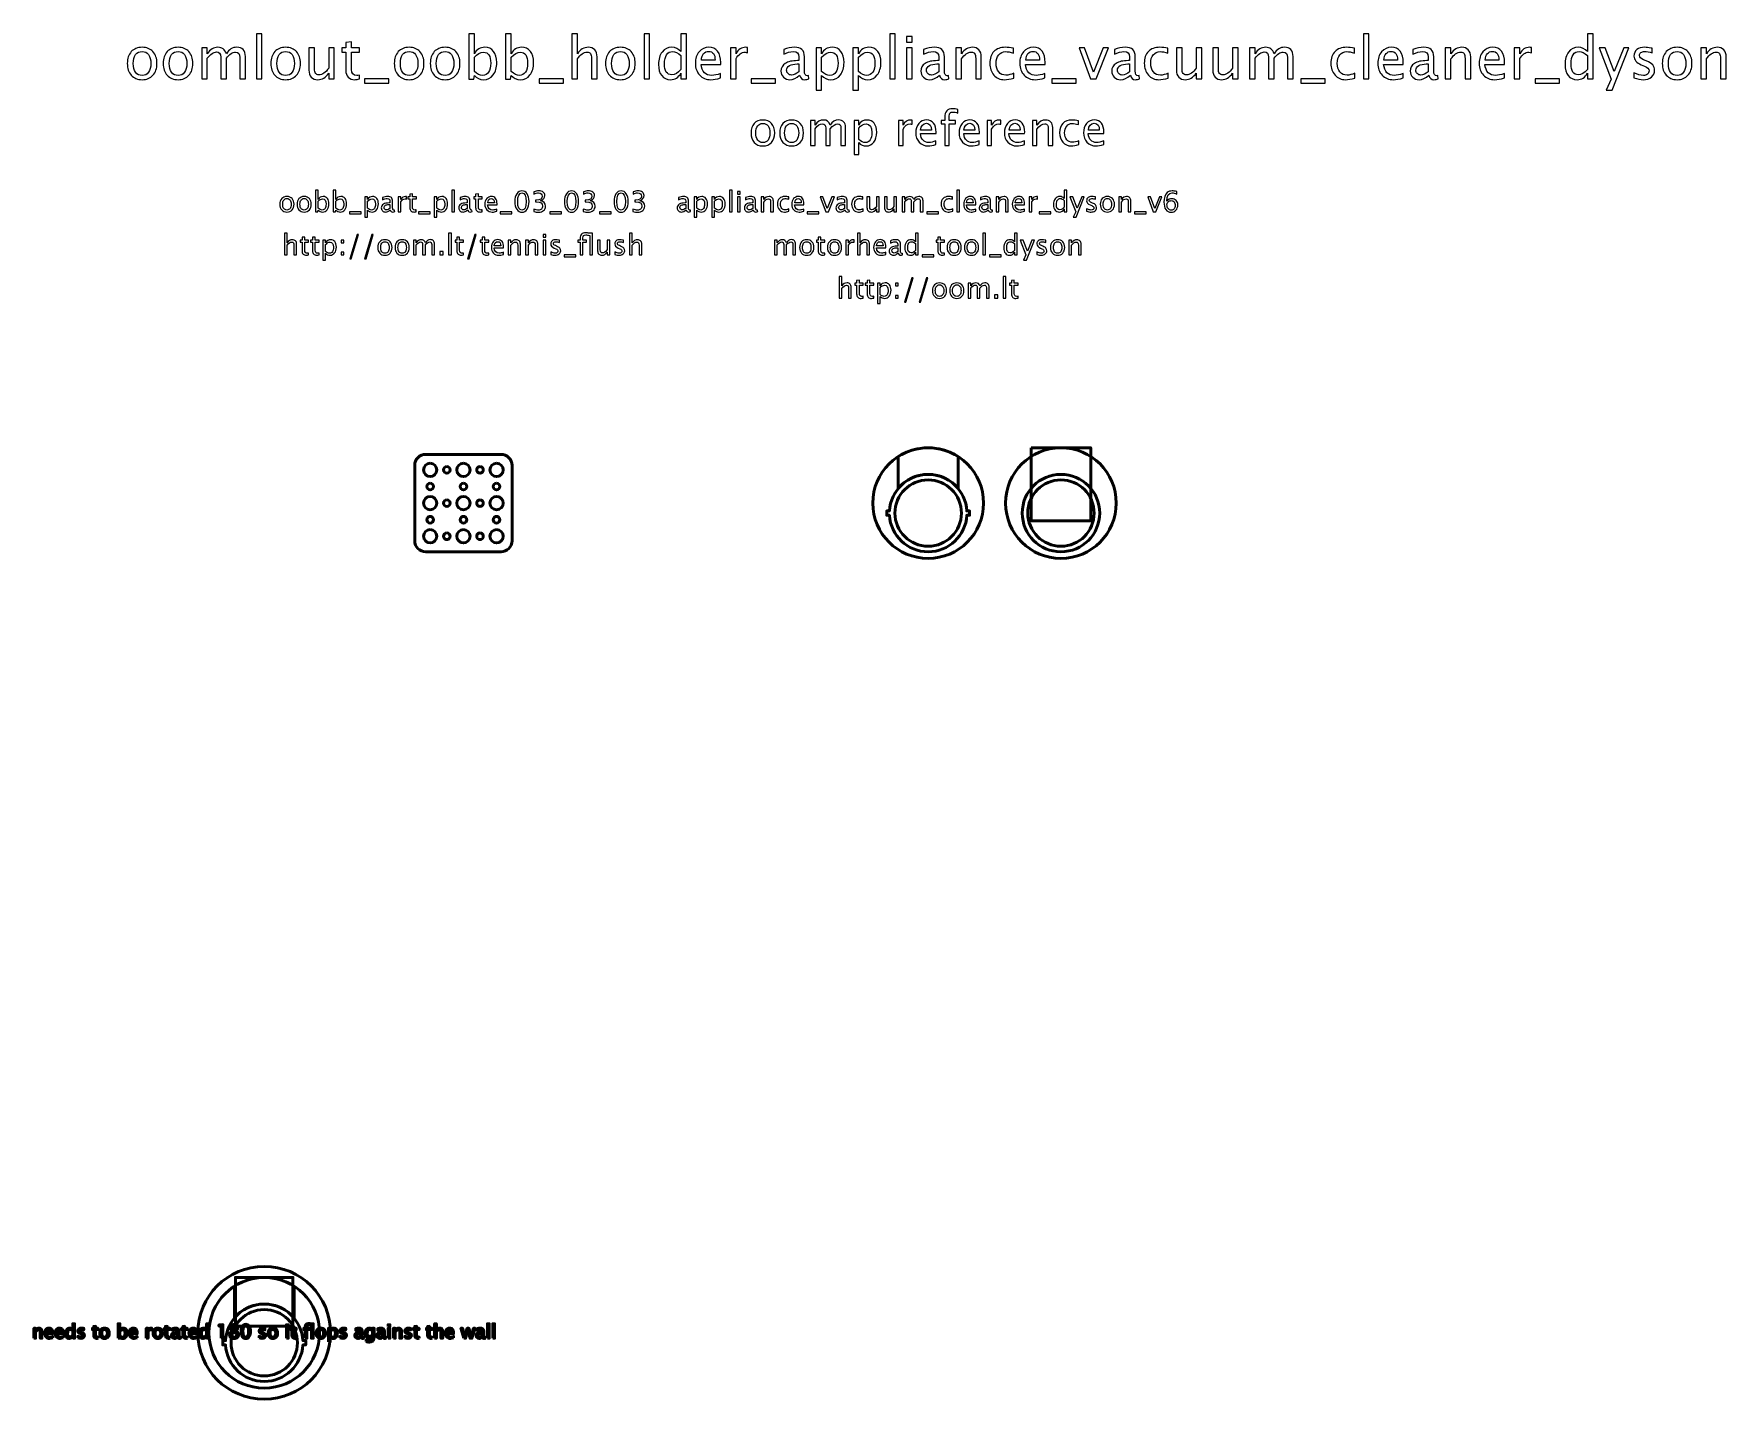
# Model space of a CAD drawing. Header units: centimetres. Extents: x -40.4 to 36.1, y -33 to 28.7.
import ezdxf

# ---------------------------------------------------------------- set-up
doc = ezdxf.new("R2010")
doc.units = ezdxf.units.CM
doc.header["$MEASUREMENT"] = 0
doc.layers.add('Layer 1', color=7, linetype='Continuous')

msp = doc.modelspace()

# ---------------------------------------------------------------- linework, layer by layer
at = {"layer": 'Layer 1', "lineweight": 53}
msp.add_lwpolyline([(-31.3, -29.7), (-28.7, -29.7), (-28.7, -27.5), (-31.3, -27.5), (-31.3, -29.7)], close=True, dxfattribs=at)
for centre, major_axis in [((0.00001, 7.49999), (0, 2.50001)), ((6.00001, 7.49999), (0, 2.50001)), ((-22.49999, 8.99999), (0, 0.30001)), ((-20.99999, 8.99999), (0, 0.30001)), ((-19.49999, 8.99999), (0, 0.30001)), ((-21.75, 9), (0, 0.15)), ((-20.25, 9), (0, 0.15)), ((0, 7.05), (0, 1.5)), ((6.00001, 7.04999), (0, 1.75001)), ((6, 7.05), (0, 1.5)), ((-22.49999, 7.49999), (0, 0.30001)), ((-22.5, 8.25), (0, 0.15)), ((-21.75, 7.5), (0, 0.15)), ((-20.99999, 7.49999), (0, 0.30001)), ((-21, 8.25), (0, 0.15)), ((-20.25, 7.5), (0, 0.15)), ((-19.49999, 7.49999), (0, 0.30001)), ((-19.5, 8.25), (0, 0.15)), ((-22.5, 6.75), (0, 0.15)), ((-21, 6.75), (0, 0.15)), ((-19.5, 6.75), (0, 0.15)), ((-22.49999, 5.99999), (0, 0.30001)), ((-21.75, 6), (0, 0.15)), ((-20.99999, 5.99999), (0, 0.30001)), ((-20.25, 6), (0, 0.15)), ((-19.49999, 5.99999), (0, 0.30001)), ((-30, -30), (0, 3))]:
    msp.add_ellipse(centre, major_axis=major_axis, ratio=1, dxfattribs=at)
at = {"layer": 'Layer 1', "color": 4, "lineweight": 53}
for centre, major_axis in [((-29.99999, -30.00001), (0, 2.50001)), ((-30, -30.45), (0, 1.5))]:
    msp.add_ellipse(centre, major_axis=major_axis, ratio=1, dxfattribs=at)
at = {"layer": 'Layer 1'}
for points, knots in [([(-30.35469, 26.67044), (-30.35469, 26.67044), (-30.35469, 28.71037), (-30.35469, 28.71037), (-30.35469, 28.71037), (-30.35469, 28.71037), (-30.10069, 28.71037), (-30.10069, 28.71037), (-30.10069, 28.71037), (-30.10069, 28.71037), (-30.10069, 26.67044), (-30.10069, 26.67044), (-30.10069, 26.67044), (-30.10069, 26.67044), (-30.35469, 26.67044), (-30.35469, 26.67044)], [0, 0, 0, 0, 0.2, 0.2, 0.2, 0.2, 0.4, 0.4, 0.4, 0.4, 0.6, 0.6, 0.6, 0.6, 1, 1, 1, 1]), ([(-25.69539, 26.67088), (-25.77388, 26.64927), (-25.84223, 26.63869), (-25.9, 26.63869), (-25.9, 26.63869), (-26.02965, 26.63869), (-26.13063, 26.67573), (-26.20295, 26.74981), (-26.20295, 26.74981), (-26.27571, 26.8239), (-26.31187, 26.92664), (-26.31187, 27.0585), (-26.31187, 27.0585), (-26.31187, 27.0585), (-26.31187, 27.88223), (-26.31187, 27.88223), (-26.31187, 27.88223), (-26.31187, 27.88223), (-26.48737, 27.88223), (-26.48737, 27.88223), (-26.48737, 27.88223), (-26.48737, 27.88223), (-26.48737, 28.07273), (-26.48737, 28.07273), (-26.48737, 28.07273), (-26.48737, 28.07273), (-26.31187, 28.07273), (-26.31187, 28.07273), (-26.31187, 28.07273), (-26.31187, 28.07273), (-26.31187, 28.32629), (-26.31187, 28.32629), (-26.31187, 28.32629), (-26.31187, 28.32629), (-26.05787, 28.35054), (-26.05787, 28.35054), (-26.05787, 28.35054), (-26.05787, 28.35054), (-26.05787, 28.07273), (-26.05787, 28.07273), (-26.05787, 28.07273), (-26.05787, 28.07273), (-25.6901, 28.07273), (-25.6901, 28.07273), (-25.6901, 28.07273), (-25.6901, 28.07273), (-25.6901, 27.88223), (-25.6901, 27.88223), (-25.6901, 27.88223), (-25.6901, 27.88223), (-26.05787, 27.88223), (-26.05787, 27.88223), (-26.05787, 27.88223), (-26.05787, 27.88223), (-26.05787, 27.10436), (-26.05787, 27.10436), (-26.05787, 27.10436), (-26.05787, 26.92091), (-25.97805, 26.82919), (-25.81886, 26.82919), (-25.81886, 26.82919), (-25.78491, 26.82919), (-25.7439, 26.83492), (-25.69539, 26.84595), (-25.69539, 26.84595), (-25.69539, 26.84595), (-25.69539, 26.67088), (-25.69539, 26.67088)], [0, 0, 0, 0, 0.05555556, 0.05555556, 0.05555556, 0.05555556, 0.11111111, 0.11111111, 0.11111111, 0.11111111, 0.16666667, 0.16666667, 0.16666667, 0.16666667, 0.22222222, 0.22222222, 0.22222222, 0.22222222, 0.27777778, 0.27777778, 0.27777778, 0.27777778, 0.33333333, 0.33333333, 0.33333333, 0.33333333, 0.38888889, 0.38888889, 0.38888889, 0.38888889, 0.44444444, 0.44444444, 0.44444444, 0.44444444, 0.5, 0.5, 0.5, 0.5, 0.55555556, 0.55555556, 0.55555556, 0.55555556, 0.61111111, 0.61111111, 0.61111111, 0.61111111, 0.66666667, 0.66666667, 0.66666667, 0.66666667, 0.72222222, 0.72222222, 0.72222222, 0.72222222, 0.77777778, 0.77777778, 0.77777778, 0.77777778, 0.83333333, 0.83333333, 0.83333333, 0.83333333, 0.88888889, 0.88888889, 0.88888889, 0.88888889, 1, 1, 1, 1]), ([(-20.75916, 26.65457), (-20.75916, 26.65457), (-20.75916, 28.71037), (-20.75916, 28.71037), (-20.75916, 28.71037), (-20.75916, 28.71037), (-20.50516, 28.71037), (-20.50516, 28.71037), (-20.50516, 28.71037), (-20.50516, 28.71037), (-20.50516, 27.80771), (-20.50516, 27.80771), (-20.50516, 27.80771), (-20.40109, 28.00394), (-20.24455, 28.10183), (-20.03597, 28.10183), (-20.03597, 28.10183), (-19.86707, 28.10183), (-19.73434, 28.04054), (-19.63733, 27.91751), (-19.63733, 27.91751), (-19.54031, 27.79448), (-19.49181, 27.62647), (-19.49181, 27.41348), (-19.49181, 27.41348), (-19.49181, 27.18153), (-19.54693, 26.99411), (-19.65673, 26.85212), (-19.65673, 26.85212), (-19.76653, 26.70969), (-19.91117, 26.63869), (-20.09021, 26.63869), (-20.09021, 26.63869), (-20.25645, 26.63869), (-20.39492, 26.70219), (-20.50516, 26.82963), (-20.50516, 26.82963), (-20.50516, 26.82963), (-20.53603, 26.65457), (-20.53603, 26.65457), (-20.53603, 26.65457), (-20.53603, 26.65457), (-20.75916, 26.65457), (-20.75916, 26.65457)], [0, 0, 0, 0, 0.08333333, 0.08333333, 0.08333333, 0.08333333, 0.16666667, 0.16666667, 0.16666667, 0.16666667, 0.25, 0.25, 0.25, 0.25, 0.33333333, 0.33333333, 0.33333333, 0.33333333, 0.41666667, 0.41666667, 0.41666667, 0.41666667, 0.5, 0.5, 0.5, 0.5, 0.58333333, 0.58333333, 0.58333333, 0.58333333, 0.66666667, 0.66666667, 0.66666667, 0.66666667, 0.75, 0.75, 0.75, 0.75, 0.83333333, 0.83333333, 0.83333333, 0.83333333, 1, 1, 1, 1]), ([(-19.09405, 26.65457), (-19.09405, 26.65457), (-19.09405, 28.71037), (-19.09405, 28.71037), (-19.09405, 28.71037), (-19.09405, 28.71037), (-18.84005, 28.71037), (-18.84005, 28.71037), (-18.84005, 28.71037), (-18.84005, 28.71037), (-18.84005, 27.80771), (-18.84005, 27.80771), (-18.84005, 27.80771), (-18.73598, 28.00394), (-18.57944, 28.10183), (-18.37086, 28.10183), (-18.37086, 28.10183), (-18.20196, 28.10183), (-18.06923, 28.04054), (-17.97222, 27.91751), (-17.97222, 27.91751), (-17.8752, 27.79448), (-17.8267, 27.62647), (-17.8267, 27.41348), (-17.8267, 27.41348), (-17.8267, 27.18153), (-17.88182, 26.99411), (-17.99162, 26.85212), (-17.99162, 26.85212), (-18.10142, 26.70969), (-18.24606, 26.63869), (-18.4251, 26.63869), (-18.4251, 26.63869), (-18.59134, 26.63869), (-18.72981, 26.70219), (-18.84005, 26.82963), (-18.84005, 26.82963), (-18.84005, 26.82963), (-18.87092, 26.65457), (-18.87092, 26.65457), (-18.87092, 26.65457), (-18.87092, 26.65457), (-19.09405, 26.65457), (-19.09405, 26.65457)], [0, 0, 0, 0, 0.08333333, 0.08333333, 0.08333333, 0.08333333, 0.16666667, 0.16666667, 0.16666667, 0.16666667, 0.25, 0.25, 0.25, 0.25, 0.33333333, 0.33333333, 0.33333333, 0.33333333, 0.41666667, 0.41666667, 0.41666667, 0.41666667, 0.5, 0.5, 0.5, 0.5, 0.58333333, 0.58333333, 0.58333333, 0.58333333, 0.66666667, 0.66666667, 0.66666667, 0.66666667, 0.75, 0.75, 0.75, 0.75, 0.83333333, 0.83333333, 0.83333333, 0.83333333, 1, 1, 1, 1]), ([(-16.10603, 26.67044), (-16.10603, 26.67044), (-16.10603, 28.71037), (-16.10603, 28.71037), (-16.10603, 28.71037), (-16.10603, 28.71037), (-15.85203, 28.71037), (-15.85203, 28.71037), (-15.85203, 28.71037), (-15.85203, 28.71037), (-15.85203, 27.80771), (-15.85203, 27.80771), (-15.85203, 27.80771), (-15.71753, 28.00394), (-15.55261, 28.10183), (-15.3577, 28.10183), (-15.3577, 28.10183), (-15.23511, 28.10183), (-15.13766, 28.06347), (-15.06578, 27.9863), (-15.06578, 27.9863), (-14.9939, 27.90957), (-14.95774, 27.80594), (-14.95774, 27.6763), (-14.95774, 27.6763), (-14.95774, 27.6763), (-14.95774, 26.67044), (-14.95774, 26.67044), (-14.95774, 26.67044), (-14.95774, 26.67044), (-15.21174, 26.67044), (-15.21174, 26.67044), (-15.21174, 26.67044), (-15.21174, 26.67044), (-15.21174, 27.59339), (-15.21174, 27.59339), (-15.21174, 27.59339), (-15.21174, 27.69746), (-15.22717, 27.77155), (-15.2576, 27.81564), (-15.2576, 27.81564), (-15.28847, 27.86018), (-15.33918, 27.88223), (-15.41018, 27.88223), (-15.41018, 27.88223), (-15.56628, 27.88223), (-15.71357, 27.78037), (-15.85203, 27.57664), (-15.85203, 27.57664), (-15.85203, 27.57664), (-15.85203, 26.67044), (-15.85203, 26.67044), (-15.85203, 26.67044), (-15.85203, 26.67044), (-16.10603, 26.67044), (-16.10603, 26.67044)], [0, 0, 0, 0, 0.06666667, 0.06666667, 0.06666667, 0.06666667, 0.13333333, 0.13333333, 0.13333333, 0.13333333, 0.2, 0.2, 0.2, 0.2, 0.26666667, 0.26666667, 0.26666667, 0.26666667, 0.33333333, 0.33333333, 0.33333333, 0.33333333, 0.4, 0.4, 0.4, 0.4, 0.46666667, 0.46666667, 0.46666667, 0.46666667, 0.53333333, 0.53333333, 0.53333333, 0.53333333, 0.6, 0.6, 0.6, 0.6, 0.66666667, 0.66666667, 0.66666667, 0.66666667, 0.73333333, 0.73333333, 0.73333333, 0.73333333, 0.8, 0.8, 0.8, 0.8, 0.86666667, 0.86666667, 0.86666667, 0.86666667, 1, 1, 1, 1]), ([(-12.83843, 26.67044), (-12.83843, 26.67044), (-12.83843, 28.71037), (-12.83843, 28.71037), (-12.83843, 28.71037), (-12.83843, 28.71037), (-12.58443, 28.71037), (-12.58443, 28.71037), (-12.58443, 28.71037), (-12.58443, 28.71037), (-12.58443, 26.67044), (-12.58443, 26.67044), (-12.58443, 26.67044), (-12.58443, 26.67044), (-12.83843, 26.67044), (-12.83843, 26.67044)], [0, 0, 0, 0, 0.2, 0.2, 0.2, 0.2, 0.4, 0.4, 0.4, 0.4, 0.6, 0.6, 0.6, 0.6, 1, 1, 1, 1]), ([(-11.17156, 26.67044), (-11.17156, 26.67044), (-11.17156, 26.9337), (-11.17156, 26.9337), (-11.17156, 26.9337), (-11.27519, 26.73703), (-11.43129, 26.63869), (-11.63987, 26.63869), (-11.63987, 26.63869), (-11.80921, 26.63869), (-11.94238, 26.69999), (-12.03939, 26.82302), (-12.03939, 26.82302), (-12.13641, 26.94605), (-12.18492, 27.11406), (-12.18492, 27.32705), (-12.18492, 27.32705), (-12.18492, 27.55988), (-12.12979, 27.74729), (-12.01999, 27.88929), (-12.01999, 27.88929), (-11.90975, 28.03084), (-11.76511, 28.10183), (-11.58563, 28.10183), (-11.58563, 28.10183), (-11.41939, 28.10183), (-11.28092, 28.03833), (-11.17156, 27.91089), (-11.17156, 27.91089), (-11.17156, 27.91089), (-11.17156, 28.71037), (-11.17156, 28.71037), (-11.17156, 28.71037), (-11.17156, 28.71037), (-10.91756, 28.71037), (-10.91756, 28.71037), (-10.91756, 28.71037), (-10.91756, 28.71037), (-10.91756, 26.67044), (-10.91756, 26.67044), (-10.91756, 26.67044), (-10.91756, 26.67044), (-11.17156, 26.67044), (-11.17156, 26.67044)], [0, 0, 0, 0, 0.08333333, 0.08333333, 0.08333333, 0.08333333, 0.16666667, 0.16666667, 0.16666667, 0.16666667, 0.25, 0.25, 0.25, 0.25, 0.33333333, 0.33333333, 0.33333333, 0.33333333, 0.41666667, 0.41666667, 0.41666667, 0.41666667, 0.5, 0.5, 0.5, 0.5, 0.58333333, 0.58333333, 0.58333333, 0.58333333, 0.66666667, 0.66666667, 0.66666667, 0.66666667, 0.75, 0.75, 0.75, 0.75, 0.83333333, 0.83333333, 0.83333333, 0.83333333, 1, 1, 1, 1]), ([(-1.73785, 26.67044), (-1.73785, 26.67044), (-1.73785, 28.71037), (-1.73785, 28.71037), (-1.73785, 28.71037), (-1.73785, 28.71037), (-1.48385, 28.71037), (-1.48385, 28.71037), (-1.48385, 28.71037), (-1.48385, 28.71037), (-1.48385, 26.67044), (-1.48385, 26.67044), (-1.48385, 26.67044), (-1.48385, 26.67044), (-1.73785, 26.67044), (-1.73785, 26.67044)], [0, 0, 0, 0, 0.2, 0.2, 0.2, 0.2, 0.4, 0.4, 0.4, 0.4, 0.6, 0.6, 0.6, 0.6, 1, 1, 1, 1]), ([(-0.97321, 28.32938), (-0.97321, 28.32938), (-0.97321, 28.58338), (-0.97321, 28.58338), (-0.97321, 28.58338), (-0.97321, 28.58338), (-0.71921, 28.58338), (-0.71921, 28.58338), (-0.71921, 28.58338), (-0.71921, 28.58338), (-0.71921, 28.32938), (-0.71921, 28.32938), (-0.71921, 28.32938), (-0.71921, 28.32938), (-0.97321, 28.32938), (-0.97321, 28.32938)], [0, 0, 0, 0, 0.2, 0.2, 0.2, 0.2, 0.4, 0.4, 0.4, 0.4, 0.6, 0.6, 0.6, 0.6, 1, 1, 1, 1]), ([(19.66471, 26.67044), (19.66471, 26.67044), (19.66471, 28.71037), (19.66471, 28.71037), (19.66471, 28.71037), (19.66471, 28.71037), (19.91871, 28.71037), (19.91871, 28.71037), (19.91871, 28.71037), (19.91871, 28.71037), (19.91871, 26.67044), (19.91871, 26.67044), (19.91871, 26.67044), (19.91871, 26.67044), (19.66471, 26.67044), (19.66471, 26.67044)], [0, 0, 0, 0, 0.2, 0.2, 0.2, 0.2, 0.4, 0.4, 0.4, 0.4, 0.6, 0.6, 0.6, 0.6, 1, 1, 1, 1]), ([(29.78854, 26.67044), (29.78854, 26.67044), (29.78854, 26.9337), (29.78854, 26.9337), (29.78854, 26.9337), (29.68491, 26.73703), (29.52881, 26.63869), (29.32023, 26.63869), (29.32023, 26.63869), (29.15089, 26.63869), (29.01772, 26.69999), (28.92071, 26.82302), (28.92071, 26.82302), (28.82369, 26.94605), (28.77518, 27.11406), (28.77518, 27.32705), (28.77518, 27.32705), (28.77518, 27.55988), (28.83031, 27.74729), (28.94011, 27.88929), (28.94011, 27.88929), (29.05035, 28.03084), (29.19499, 28.10183), (29.37447, 28.10183), (29.37447, 28.10183), (29.54071, 28.10183), (29.67918, 28.03833), (29.78854, 27.91089), (29.78854, 27.91089), (29.78854, 27.91089), (29.78854, 28.71037), (29.78854, 28.71037), (29.78854, 28.71037), (29.78854, 28.71037), (30.04254, 28.71037), (30.04254, 28.71037), (30.04254, 28.71037), (30.04254, 28.71037), (30.04254, 26.67044), (30.04254, 26.67044), (30.04254, 26.67044), (30.04254, 26.67044), (29.78854, 26.67044), (29.78854, 26.67044)], [0, 0, 0, 0, 0.08333333, 0.08333333, 0.08333333, 0.08333333, 0.16666667, 0.16666667, 0.16666667, 0.16666667, 0.25, 0.25, 0.25, 0.25, 0.33333333, 0.33333333, 0.33333333, 0.33333333, 0.41666667, 0.41666667, 0.41666667, 0.41666667, 0.5, 0.5, 0.5, 0.5, 0.58333333, 0.58333333, 0.58333333, 0.58333333, 0.66666667, 0.66666667, 0.66666667, 0.66666667, 0.75, 0.75, 0.75, 0.75, 0.83333333, 0.83333333, 0.83333333, 0.83333333, 1, 1, 1, 1]), ([(-35.51758, 26.63869), (-35.72351, 26.63869), (-35.88667, 26.70439), (-36.00662, 26.8358), (-36.00662, 26.8358), (-36.127, 26.96721), (-36.18698, 27.14581), (-36.18698, 27.37114), (-36.18698, 27.37114), (-36.18698, 27.59604), (-36.127, 27.77419), (-36.00662, 27.90516), (-36.00662, 27.90516), (-35.88667, 28.03613), (-35.72351, 28.10183), (-35.51758, 28.10183), (-35.51758, 28.10183), (-35.31165, 28.10183), (-35.14849, 28.03613), (-35.02854, 27.90516), (-35.02854, 27.90516), (-34.90816, 27.77419), (-34.84819, 27.59604), (-34.84819, 27.37114), (-34.84819, 27.37114), (-34.84819, 27.14581), (-34.90816, 26.96721), (-35.02854, 26.8358), (-35.02854, 26.8358), (-35.14849, 26.70439), (-35.31165, 26.63869), (-35.51758, 26.63869)], [0, 0, 0, 0, 0.11111111, 0.11111111, 0.11111111, 0.11111111, 0.22222222, 0.22222222, 0.22222222, 0.22222222, 0.33333333, 0.33333333, 0.33333333, 0.33333333, 0.44444444, 0.44444444, 0.44444444, 0.44444444, 0.55555556, 0.55555556, 0.55555556, 0.55555556, 0.66666667, 0.66666667, 0.66666667, 0.66666667, 0.77777778, 0.77777778, 0.77777778, 0.77777778, 1, 1, 1, 1]), ([(-35.51802, 26.82919), (-35.39234, 26.82919), (-35.29445, 26.87637), (-35.22478, 26.97118), (-35.22478, 26.97118), (-35.15554, 27.06555), (-35.12071, 27.19917), (-35.12071, 27.37114), (-35.12071, 27.37114), (-35.12071, 27.54268), (-35.15554, 27.67586), (-35.22478, 27.77022), (-35.22478, 27.77022), (-35.29445, 27.86415), (-35.39234, 27.91133), (-35.51802, 27.91133), (-35.51802, 27.91133), (-35.64414, 27.91133), (-35.74203, 27.86415), (-35.81083, 27.77022), (-35.81083, 27.77022), (-35.88006, 27.67586), (-35.91445, 27.54268), (-35.91445, 27.37114), (-35.91445, 27.37114), (-35.91445, 27.19917), (-35.88006, 27.06555), (-35.81083, 26.97118), (-35.81083, 26.97118), (-35.74203, 26.87637), (-35.64414, 26.82919), (-35.51802, 26.82919)], [0, 0, 0, 0, 0.11111111, 0.11111111, 0.11111111, 0.11111111, 0.22222222, 0.22222222, 0.22222222, 0.22222222, 0.33333333, 0.33333333, 0.33333333, 0.33333333, 0.44444444, 0.44444444, 0.44444444, 0.44444444, 0.55555556, 0.55555556, 0.55555556, 0.55555556, 0.66666667, 0.66666667, 0.66666667, 0.66666667, 0.77777778, 0.77777778, 0.77777778, 0.77777778, 1, 1, 1, 1]), ([(-33.89216, 26.63869), (-34.09809, 26.63869), (-34.26125, 26.70439), (-34.3812, 26.8358), (-34.3812, 26.8358), (-34.50158, 26.96721), (-34.56156, 27.14581), (-34.56156, 27.37114), (-34.56156, 27.37114), (-34.56156, 27.59604), (-34.50158, 27.77419), (-34.3812, 27.90516), (-34.3812, 27.90516), (-34.26125, 28.03613), (-34.09809, 28.10183), (-33.89216, 28.10183), (-33.89216, 28.10183), (-33.68623, 28.10183), (-33.52307, 28.03613), (-33.40312, 27.90516), (-33.40312, 27.90516), (-33.28274, 27.77419), (-33.22277, 27.59604), (-33.22277, 27.37114), (-33.22277, 27.37114), (-33.22277, 27.14581), (-33.28274, 26.96721), (-33.40312, 26.8358), (-33.40312, 26.8358), (-33.52307, 26.70439), (-33.68623, 26.63869), (-33.89216, 26.63869)], [0, 0, 0, 0, 0.11111111, 0.11111111, 0.11111111, 0.11111111, 0.22222222, 0.22222222, 0.22222222, 0.22222222, 0.33333333, 0.33333333, 0.33333333, 0.33333333, 0.44444444, 0.44444444, 0.44444444, 0.44444444, 0.55555556, 0.55555556, 0.55555556, 0.55555556, 0.66666667, 0.66666667, 0.66666667, 0.66666667, 0.77777778, 0.77777778, 0.77777778, 0.77777778, 1, 1, 1, 1]), ([(-33.8926, 26.82919), (-33.76692, 26.82919), (-33.66903, 26.87637), (-33.59936, 26.97118), (-33.59936, 26.97118), (-33.53012, 27.06555), (-33.49529, 27.19917), (-33.49529, 27.37114), (-33.49529, 27.37114), (-33.49529, 27.54268), (-33.53012, 27.67586), (-33.59936, 27.77022), (-33.59936, 27.77022), (-33.66903, 27.86415), (-33.76692, 27.91133), (-33.8926, 27.91133), (-33.8926, 27.91133), (-34.01872, 27.91133), (-34.11661, 27.86415), (-34.18541, 27.77022), (-34.18541, 27.77022), (-34.25464, 27.67586), (-34.28903, 27.54268), (-34.28903, 27.37114), (-34.28903, 27.37114), (-34.28903, 27.19917), (-34.25464, 27.06555), (-34.18541, 26.97118), (-34.18541, 26.97118), (-34.11661, 26.87637), (-34.01872, 26.82919), (-33.8926, 26.82919)], [0, 0, 0, 0, 0.11111111, 0.11111111, 0.11111111, 0.11111111, 0.22222222, 0.22222222, 0.22222222, 0.22222222, 0.33333333, 0.33333333, 0.33333333, 0.33333333, 0.44444444, 0.44444444, 0.44444444, 0.44444444, 0.55555556, 0.55555556, 0.55555556, 0.55555556, 0.66666667, 0.66666667, 0.66666667, 0.66666667, 0.77777778, 0.77777778, 0.77777778, 0.77777778, 1, 1, 1, 1]), ([(-32.82501, 26.67044), (-32.82501, 26.67044), (-32.82501, 28.07273), (-32.82501, 28.07273), (-32.82501, 28.07273), (-32.82501, 28.07273), (-32.57101, 28.07273), (-32.57101, 28.07273), (-32.57101, 28.07273), (-32.57101, 28.07273), (-32.57101, 27.80771), (-32.57101, 27.80771), (-32.57101, 27.80771), (-32.4471, 28.00394), (-32.28835, 28.10183), (-32.09388, 28.10183), (-32.09388, 28.10183), (-31.90647, 28.10183), (-31.77903, 28.00394), (-31.71112, 27.80771), (-31.71112, 27.80771), (-31.59073, 28.0057), (-31.43374, 28.10448), (-31.24104, 28.10448), (-31.24104, 28.10448), (-31.11801, 28.10448), (-31.02232, 28.06832), (-30.95397, 27.99556), (-30.95397, 27.99556), (-30.88562, 27.9228), (-30.85122, 27.82094), (-30.85122, 27.68997), (-30.85122, 27.68997), (-30.85122, 27.68997), (-30.85122, 26.67044), (-30.85122, 26.67044), (-30.85122, 26.67044), (-30.85122, 26.67044), (-31.10522, 26.67044), (-31.10522, 26.67044), (-31.10522, 26.67044), (-31.10522, 26.67044), (-31.10522, 27.64807), (-31.10522, 27.64807), (-31.10522, 27.64807), (-31.10522, 27.80771), (-31.16872, 27.88752), (-31.29572, 27.88752), (-31.29572, 27.88752), (-31.42757, 27.88752), (-31.56604, 27.79448), (-31.71112, 27.60795), (-31.71112, 27.60795), (-31.71112, 27.60795), (-31.71112, 26.67044), (-31.71112, 26.67044), (-31.71112, 26.67044), (-31.71112, 26.67044), (-31.96512, 26.67044), (-31.96512, 26.67044), (-31.96512, 26.67044), (-31.96512, 26.67044), (-31.96512, 27.64896), (-31.96512, 27.64896), (-31.96512, 27.64896), (-31.96512, 27.80991), (-32.0295, 27.89017), (-32.1587, 27.89017), (-32.1587, 27.89017), (-32.28702, 27.89017), (-32.42461, 27.79668), (-32.57101, 27.60927), (-32.57101, 27.60927), (-32.57101, 27.60927), (-32.57101, 26.67044), (-32.57101, 26.67044), (-32.57101, 26.67044), (-32.57101, 26.67044), (-32.82501, 26.67044), (-32.82501, 26.67044)], [0, 0, 0, 0, 0.04761905, 0.04761905, 0.04761905, 0.04761905, 0.0952381, 0.0952381, 0.0952381, 0.0952381, 0.14285714, 0.14285714, 0.14285714, 0.14285714, 0.19047619, 0.19047619, 0.19047619, 0.19047619, 0.23809524, 0.23809524, 0.23809524, 0.23809524, 0.28571429, 0.28571429, 0.28571429, 0.28571429, 0.33333333, 0.33333333, 0.33333333, 0.33333333, 0.38095238, 0.38095238, 0.38095238, 0.38095238, 0.42857143, 0.42857143, 0.42857143, 0.42857143, 0.47619048, 0.47619048, 0.47619048, 0.47619048, 0.52380952, 0.52380952, 0.52380952, 0.52380952, 0.57142857, 0.57142857, 0.57142857, 0.57142857, 0.61904762, 0.61904762, 0.61904762, 0.61904762, 0.66666667, 0.66666667, 0.66666667, 0.66666667, 0.71428571, 0.71428571, 0.71428571, 0.71428571, 0.76190476, 0.76190476, 0.76190476, 0.76190476, 0.80952381, 0.80952381, 0.80952381, 0.80952381, 0.85714286, 0.85714286, 0.85714286, 0.85714286, 0.9047619, 0.9047619, 0.9047619, 0.9047619, 1, 1, 1, 1]), ([(-29.03178, 26.63869), (-29.23771, 26.63869), (-29.40087, 26.70439), (-29.52082, 26.8358), (-29.52082, 26.8358), (-29.6412, 26.96721), (-29.70118, 27.14581), (-29.70118, 27.37114), (-29.70118, 27.37114), (-29.70118, 27.59604), (-29.6412, 27.77419), (-29.52082, 27.90516), (-29.52082, 27.90516), (-29.40087, 28.03613), (-29.23771, 28.10183), (-29.03178, 28.10183), (-29.03178, 28.10183), (-28.82585, 28.10183), (-28.66269, 28.03613), (-28.54274, 27.90516), (-28.54274, 27.90516), (-28.42236, 27.77419), (-28.36239, 27.59604), (-28.36239, 27.37114), (-28.36239, 27.37114), (-28.36239, 27.14581), (-28.42236, 26.96721), (-28.54274, 26.8358), (-28.54274, 26.8358), (-28.66269, 26.70439), (-28.82585, 26.63869), (-29.03178, 26.63869)], [0, 0, 0, 0, 0.11111111, 0.11111111, 0.11111111, 0.11111111, 0.22222222, 0.22222222, 0.22222222, 0.22222222, 0.33333333, 0.33333333, 0.33333333, 0.33333333, 0.44444444, 0.44444444, 0.44444444, 0.44444444, 0.55555556, 0.55555556, 0.55555556, 0.55555556, 0.66666667, 0.66666667, 0.66666667, 0.66666667, 0.77777778, 0.77777778, 0.77777778, 0.77777778, 1, 1, 1, 1]), ([(-29.03222, 26.82919), (-28.90654, 26.82919), (-28.80865, 26.87637), (-28.73898, 26.97118), (-28.73898, 26.97118), (-28.66974, 27.06555), (-28.63491, 27.19917), (-28.63491, 27.37114), (-28.63491, 27.37114), (-28.63491, 27.54268), (-28.66974, 27.67586), (-28.73898, 27.77022), (-28.73898, 27.77022), (-28.80865, 27.86415), (-28.90654, 27.91133), (-29.03222, 27.91133), (-29.03222, 27.91133), (-29.15834, 27.91133), (-29.25623, 27.86415), (-29.32503, 27.77022), (-29.32503, 27.77022), (-29.39426, 27.67586), (-29.42865, 27.54268), (-29.42865, 27.37114), (-29.42865, 27.37114), (-29.42865, 27.19917), (-29.39426, 27.06555), (-29.32503, 26.97118), (-29.32503, 26.97118), (-29.25623, 26.87637), (-29.15834, 26.82919), (-29.03222, 26.82919)], [0, 0, 0, 0, 0.11111111, 0.11111111, 0.11111111, 0.11111111, 0.22222222, 0.22222222, 0.22222222, 0.22222222, 0.33333333, 0.33333333, 0.33333333, 0.33333333, 0.44444444, 0.44444444, 0.44444444, 0.44444444, 0.55555556, 0.55555556, 0.55555556, 0.55555556, 0.66666667, 0.66666667, 0.66666667, 0.66666667, 0.77777778, 0.77777778, 0.77777778, 0.77777778, 1, 1, 1, 1]), ([(-27.08621, 26.67044), (-27.08621, 26.67044), (-27.08621, 26.93414), (-27.08621, 26.93414), (-27.08621, 26.93414), (-27.22159, 26.73703), (-27.38608, 26.63869), (-27.57922, 26.63869), (-27.57922, 26.63869), (-27.70181, 26.63869), (-27.79927, 26.67705), (-27.87159, 26.75422), (-27.87159, 26.75422), (-27.94435, 26.83139), (-27.98051, 26.93502), (-27.98051, 27.06599), (-27.98051, 27.06599), (-27.98051, 27.06599), (-27.98051, 28.07273), (-27.98051, 28.07273), (-27.98051, 28.07273), (-27.98051, 28.07273), (-27.72651, 28.07273), (-27.72651, 28.07273), (-27.72651, 28.07273), (-27.72651, 28.07273), (-27.72651, 27.14889), (-27.72651, 27.14889), (-27.72651, 27.14889), (-27.72651, 27.0435), (-27.71107, 26.96898), (-27.68064, 26.92488), (-27.68064, 26.92488), (-27.64978, 26.88034), (-27.59862, 26.85829), (-27.52675, 26.85829), (-27.52675, 26.85829), (-27.37152, 26.85829), (-27.22424, 26.96016), (-27.08621, 27.16433), (-27.08621, 27.16433), (-27.08621, 27.16433), (-27.08621, 28.07273), (-27.08621, 28.07273), (-27.08621, 28.07273), (-27.08621, 28.07273), (-26.83222, 28.07273), (-26.83222, 28.07273), (-26.83222, 28.07273), (-26.83222, 28.07273), (-26.83222, 26.67044), (-26.83222, 26.67044), (-26.83222, 26.67044), (-26.83222, 26.67044), (-27.08621, 26.67044), (-27.08621, 26.67044)], [0, 0, 0, 0, 0.06666667, 0.06666667, 0.06666667, 0.06666667, 0.13333333, 0.13333333, 0.13333333, 0.13333333, 0.2, 0.2, 0.2, 0.2, 0.26666667, 0.26666667, 0.26666667, 0.26666667, 0.33333333, 0.33333333, 0.33333333, 0.33333333, 0.4, 0.4, 0.4, 0.4, 0.46666667, 0.46666667, 0.46666667, 0.46666667, 0.53333333, 0.53333333, 0.53333333, 0.53333333, 0.6, 0.6, 0.6, 0.6, 0.66666667, 0.66666667, 0.66666667, 0.66666667, 0.73333333, 0.73333333, 0.73333333, 0.73333333, 0.8, 0.8, 0.8, 0.8, 0.86666667, 0.86666667, 0.86666667, 0.86666667, 1, 1, 1, 1]), ([(-23.45173, 26.63869), (-23.65766, 26.63869), (-23.82082, 26.70439), (-23.94077, 26.8358), (-23.94077, 26.8358), (-24.06115, 26.96721), (-24.12113, 27.14581), (-24.12113, 27.37114), (-24.12113, 27.37114), (-24.12113, 27.59604), (-24.06115, 27.77419), (-23.94077, 27.90516), (-23.94077, 27.90516), (-23.82082, 28.03613), (-23.65766, 28.10183), (-23.45173, 28.10183), (-23.45173, 28.10183), (-23.2458, 28.10183), (-23.08264, 28.03613), (-22.96269, 27.90516), (-22.96269, 27.90516), (-22.84231, 27.77419), (-22.78234, 27.59604), (-22.78234, 27.37114), (-22.78234, 27.37114), (-22.78234, 27.14581), (-22.84231, 26.96721), (-22.96269, 26.8358), (-22.96269, 26.8358), (-23.08264, 26.70439), (-23.2458, 26.63869), (-23.45173, 26.63869)], [0, 0, 0, 0, 0.11111111, 0.11111111, 0.11111111, 0.11111111, 0.22222222, 0.22222222, 0.22222222, 0.22222222, 0.33333333, 0.33333333, 0.33333333, 0.33333333, 0.44444444, 0.44444444, 0.44444444, 0.44444444, 0.55555556, 0.55555556, 0.55555556, 0.55555556, 0.66666667, 0.66666667, 0.66666667, 0.66666667, 0.77777778, 0.77777778, 0.77777778, 0.77777778, 1, 1, 1, 1]), ([(-23.45217, 26.82919), (-23.32649, 26.82919), (-23.2286, 26.87637), (-23.15893, 26.97118), (-23.15893, 26.97118), (-23.08969, 27.06555), (-23.05486, 27.19917), (-23.05486, 27.37114), (-23.05486, 27.37114), (-23.05486, 27.54268), (-23.08969, 27.67586), (-23.15893, 27.77022), (-23.15893, 27.77022), (-23.2286, 27.86415), (-23.32649, 27.91133), (-23.45217, 27.91133), (-23.45217, 27.91133), (-23.57829, 27.91133), (-23.67618, 27.86415), (-23.74498, 27.77022), (-23.74498, 27.77022), (-23.81421, 27.67586), (-23.8486, 27.54268), (-23.8486, 27.37114), (-23.8486, 27.37114), (-23.8486, 27.19917), (-23.81421, 27.06555), (-23.74498, 26.97118), (-23.74498, 26.97118), (-23.67618, 26.87637), (-23.57829, 26.82919), (-23.45217, 26.82919)], [0, 0, 0, 0, 0.11111111, 0.11111111, 0.11111111, 0.11111111, 0.22222222, 0.22222222, 0.22222222, 0.22222222, 0.33333333, 0.33333333, 0.33333333, 0.33333333, 0.44444444, 0.44444444, 0.44444444, 0.44444444, 0.55555556, 0.55555556, 0.55555556, 0.55555556, 0.66666667, 0.66666667, 0.66666667, 0.66666667, 0.77777778, 0.77777778, 0.77777778, 0.77777778, 1, 1, 1, 1]), ([(-21.82631, 26.63869), (-22.03224, 26.63869), (-22.1954, 26.70439), (-22.31535, 26.8358), (-22.31535, 26.8358), (-22.43573, 26.96721), (-22.49571, 27.14581), (-22.49571, 27.37114), (-22.49571, 27.37114), (-22.49571, 27.59604), (-22.43573, 27.77419), (-22.31535, 27.90516), (-22.31535, 27.90516), (-22.1954, 28.03613), (-22.03224, 28.10183), (-21.82631, 28.10183), (-21.82631, 28.10183), (-21.62038, 28.10183), (-21.45722, 28.03613), (-21.33727, 27.90516), (-21.33727, 27.90516), (-21.21689, 27.77419), (-21.15692, 27.59604), (-21.15692, 27.37114), (-21.15692, 27.37114), (-21.15692, 27.14581), (-21.21689, 26.96721), (-21.33727, 26.8358), (-21.33727, 26.8358), (-21.45722, 26.70439), (-21.62038, 26.63869), (-21.82631, 26.63869)], [0, 0, 0, 0, 0.11111111, 0.11111111, 0.11111111, 0.11111111, 0.22222222, 0.22222222, 0.22222222, 0.22222222, 0.33333333, 0.33333333, 0.33333333, 0.33333333, 0.44444444, 0.44444444, 0.44444444, 0.44444444, 0.55555556, 0.55555556, 0.55555556, 0.55555556, 0.66666667, 0.66666667, 0.66666667, 0.66666667, 0.77777778, 0.77777778, 0.77777778, 0.77777778, 1, 1, 1, 1]), ([(-21.82675, 26.82919), (-21.70107, 26.82919), (-21.60318, 26.87637), (-21.53351, 26.97118), (-21.53351, 26.97118), (-21.46427, 27.06555), (-21.42944, 27.19917), (-21.42944, 27.37114), (-21.42944, 27.37114), (-21.42944, 27.54268), (-21.46427, 27.67586), (-21.53351, 27.77022), (-21.53351, 27.77022), (-21.60318, 27.86415), (-21.70107, 27.91133), (-21.82675, 27.91133), (-21.82675, 27.91133), (-21.95287, 27.91133), (-22.05076, 27.86415), (-22.11956, 27.77022), (-22.11956, 27.77022), (-22.18879, 27.67586), (-22.22318, 27.54268), (-22.22318, 27.37114), (-22.22318, 27.37114), (-22.22318, 27.19917), (-22.18879, 27.06555), (-22.11956, 26.97118), (-22.11956, 26.97118), (-22.05076, 26.87637), (-21.95287, 26.82919), (-21.82675, 26.82919)], [0, 0, 0, 0, 0.11111111, 0.11111111, 0.11111111, 0.11111111, 0.22222222, 0.22222222, 0.22222222, 0.22222222, 0.33333333, 0.33333333, 0.33333333, 0.33333333, 0.44444444, 0.44444444, 0.44444444, 0.44444444, 0.55555556, 0.55555556, 0.55555556, 0.55555556, 0.66666667, 0.66666667, 0.66666667, 0.66666667, 0.77777778, 0.77777778, 0.77777778, 0.77777778, 1, 1, 1, 1]), ([(-20.50516, 27.0047), (-20.37419, 26.88784), (-20.2494, 26.82919), (-20.13078, 26.82919), (-20.13078, 26.82919), (-20.01392, 26.82919), (-19.92352, 26.87814), (-19.86002, 26.97559), (-19.86002, 26.97559), (-19.79608, 27.07305), (-19.76433, 27.21019), (-19.76433, 27.38746), (-19.76433, 27.38746), (-19.76433, 27.71554), (-19.87281, 27.87958), (-20.08977, 27.87958), (-20.08977, 27.87958), (-20.23176, 27.87958), (-20.37022, 27.80286), (-20.50516, 27.64896), (-20.50516, 27.64896), (-20.50516, 27.64896), (-20.50516, 27.0047), (-20.50516, 27.0047)], [0, 0, 0, 0, 0.14285714, 0.14285714, 0.14285714, 0.14285714, 0.28571429, 0.28571429, 0.28571429, 0.28571429, 0.42857143, 0.42857143, 0.42857143, 0.42857143, 0.57142857, 0.57142857, 0.57142857, 0.57142857, 0.71428571, 0.71428571, 0.71428571, 0.71428571, 1, 1, 1, 1]), ([(-18.84005, 27.0047), (-18.70908, 26.88784), (-18.58429, 26.82919), (-18.46567, 26.82919), (-18.46567, 26.82919), (-18.34881, 26.82919), (-18.25841, 26.87814), (-18.19491, 26.97559), (-18.19491, 26.97559), (-18.13097, 27.07305), (-18.09922, 27.21019), (-18.09922, 27.38746), (-18.09922, 27.38746), (-18.09922, 27.71554), (-18.2077, 27.87958), (-18.42466, 27.87958), (-18.42466, 27.87958), (-18.56665, 27.87958), (-18.70511, 27.80286), (-18.84005, 27.64896), (-18.84005, 27.64896), (-18.84005, 27.64896), (-18.84005, 27.0047), (-18.84005, 27.0047)], [0, 0, 0, 0, 0.14285714, 0.14285714, 0.14285714, 0.14285714, 0.28571429, 0.28571429, 0.28571429, 0.28571429, 0.42857143, 0.42857143, 0.42857143, 0.42857143, 0.57142857, 0.57142857, 0.57142857, 0.57142857, 0.71428571, 0.71428571, 0.71428571, 0.71428571, 1, 1, 1, 1]), ([(-13.90558, 26.63869), (-14.11151, 26.63869), (-14.27467, 26.70439), (-14.39462, 26.8358), (-14.39462, 26.8358), (-14.515, 26.96721), (-14.57498, 27.14581), (-14.57498, 27.37114), (-14.57498, 27.37114), (-14.57498, 27.59604), (-14.515, 27.77419), (-14.39462, 27.90516), (-14.39462, 27.90516), (-14.27467, 28.03613), (-14.11151, 28.10183), (-13.90558, 28.10183), (-13.90558, 28.10183), (-13.69965, 28.10183), (-13.53649, 28.03613), (-13.41654, 27.90516), (-13.41654, 27.90516), (-13.29616, 27.77419), (-13.23619, 27.59604), (-13.23619, 27.37114), (-13.23619, 27.37114), (-13.23619, 27.14581), (-13.29616, 26.96721), (-13.41654, 26.8358), (-13.41654, 26.8358), (-13.53649, 26.70439), (-13.69965, 26.63869), (-13.90558, 26.63869)], [0, 0, 0, 0, 0.11111111, 0.11111111, 0.11111111, 0.11111111, 0.22222222, 0.22222222, 0.22222222, 0.22222222, 0.33333333, 0.33333333, 0.33333333, 0.33333333, 0.44444444, 0.44444444, 0.44444444, 0.44444444, 0.55555556, 0.55555556, 0.55555556, 0.55555556, 0.66666667, 0.66666667, 0.66666667, 0.66666667, 0.77777778, 0.77777778, 0.77777778, 0.77777778, 1, 1, 1, 1]), ([(-13.90602, 26.82919), (-13.78034, 26.82919), (-13.68245, 26.87637), (-13.61278, 26.97118), (-13.61278, 26.97118), (-13.54354, 27.06555), (-13.50871, 27.19917), (-13.50871, 27.37114), (-13.50871, 27.37114), (-13.50871, 27.54268), (-13.54354, 27.67586), (-13.61278, 27.77022), (-13.61278, 27.77022), (-13.68245, 27.86415), (-13.78034, 27.91133), (-13.90602, 27.91133), (-13.90602, 27.91133), (-14.03214, 27.91133), (-14.13003, 27.86415), (-14.19883, 27.77022), (-14.19883, 27.77022), (-14.26806, 27.67586), (-14.30245, 27.54268), (-14.30245, 27.37114), (-14.30245, 27.37114), (-14.30245, 27.19917), (-14.26806, 27.06555), (-14.19883, 26.97118), (-14.19883, 26.97118), (-14.13003, 26.87637), (-14.03214, 26.82919), (-13.90602, 26.82919)], [0, 0, 0, 0, 0.11111111, 0.11111111, 0.11111111, 0.11111111, 0.22222222, 0.22222222, 0.22222222, 0.22222222, 0.33333333, 0.33333333, 0.33333333, 0.33333333, 0.44444444, 0.44444444, 0.44444444, 0.44444444, 0.55555556, 0.55555556, 0.55555556, 0.55555556, 0.66666667, 0.66666667, 0.66666667, 0.66666667, 0.77777778, 0.77777778, 0.77777778, 0.77777778, 1, 1, 1, 1]), ([(-11.17156, 27.73715), (-11.30341, 27.85313), (-11.42821, 27.91133), (-11.54639, 27.91133), (-11.54639, 27.91133), (-11.6628, 27.91133), (-11.75276, 27.86283), (-11.8167, 27.76537), (-11.8167, 27.76537), (-11.88064, 27.66836), (-11.91239, 27.53078), (-11.91239, 27.35262), (-11.91239, 27.35262), (-11.91239, 27.02498), (-11.80392, 26.86094), (-11.58652, 26.86094), (-11.58652, 26.86094), (-11.44541, 26.86094), (-11.30694, 26.93811), (-11.17156, 27.09201), (-11.17156, 27.09201), (-11.17156, 27.09201), (-11.17156, 27.73715), (-11.17156, 27.73715)], [0, 0, 0, 0, 0.14285714, 0.14285714, 0.14285714, 0.14285714, 0.28571429, 0.28571429, 0.28571429, 0.28571429, 0.42857143, 0.42857143, 0.42857143, 0.42857143, 0.57142857, 0.57142857, 0.57142857, 0.57142857, 0.71428571, 0.71428571, 0.71428571, 0.71428571, 1, 1, 1, 1]), ([(-9.37945, 26.71542), (-9.55011, 26.66427), (-9.69607, 26.63869), (-9.81778, 26.63869), (-9.81778, 26.63869), (-10.02548, 26.63869), (-10.19437, 26.70748), (-10.32445, 26.84462), (-10.32445, 26.84462), (-10.45454, 26.98177), (-10.51981, 27.15948), (-10.51981, 27.3782), (-10.51981, 27.3782), (-10.51981, 27.59031), (-10.46248, 27.76449), (-10.34739, 27.90075), (-10.34739, 27.90075), (-10.23229, 28.03657), (-10.08501, 28.10448), (-9.90553, 28.10448), (-9.90553, 28.10448), (-9.73576, 28.10448), (-9.60435, 28.04407), (-9.51174, 27.92324), (-9.51174, 27.92324), (-9.41914, 27.80241), (-9.37284, 27.63132), (-9.37284, 27.40951), (-9.37284, 27.40951), (-9.37284, 27.40951), (-9.37416, 27.3319), (-9.37416, 27.3319), (-9.37416, 27.3319), (-9.37416, 27.3319), (-10.26051, 27.3319), (-10.26051, 27.3319), (-10.26051, 27.3319), (-10.22347, 26.99676), (-10.05987, 26.82919), (-9.77015, 26.82919), (-9.77015, 26.82919), (-9.66388, 26.82919), (-9.53379, 26.85918), (-9.37945, 26.91915), (-9.37945, 26.91915), (-9.37945, 26.91915), (-9.37945, 26.71542), (-9.37945, 26.71542)], [0, 0, 0, 0, 0.07692308, 0.07692308, 0.07692308, 0.07692308, 0.15384615, 0.15384615, 0.15384615, 0.15384615, 0.23076923, 0.23076923, 0.23076923, 0.23076923, 0.30769231, 0.30769231, 0.30769231, 0.30769231, 0.38461538, 0.38461538, 0.38461538, 0.38461538, 0.46153846, 0.46153846, 0.46153846, 0.46153846, 0.53846154, 0.53846154, 0.53846154, 0.53846154, 0.61538462, 0.61538462, 0.61538462, 0.61538462, 0.69230769, 0.69230769, 0.69230769, 0.69230769, 0.76923077, 0.76923077, 0.76923077, 0.76923077, 0.84615385, 0.84615385, 0.84615385, 0.84615385, 1, 1, 1, 1]), ([(-10.24728, 27.5224), (-10.24728, 27.5224), (-9.62816, 27.5224), (-9.62816, 27.5224), (-9.62816, 27.5224), (-9.62816, 27.78345), (-9.72562, 27.91398), (-9.92008, 27.91398), (-9.92008, 27.91398), (-10.11588, 27.91398), (-10.2248, 27.78345), (-10.24728, 27.5224)], [0, 0, 0, 0, 0.25, 0.25, 0.25, 0.25, 0.5, 0.5, 0.5, 0.5, 1, 1, 1, 1]), ([(-8.93451, 26.67044), (-8.93451, 26.67044), (-8.93451, 28.07273), (-8.93451, 28.07273), (-8.93451, 28.07273), (-8.93451, 28.07273), (-8.68051, 28.07273), (-8.68051, 28.07273), (-8.68051, 28.07273), (-8.68051, 28.07273), (-8.68051, 27.80771), (-8.68051, 27.80771), (-8.68051, 27.80771), (-8.57953, 28.00394), (-8.43313, 28.10183), (-8.24086, 28.10183), (-8.24086, 28.10183), (-8.21484, 28.10183), (-8.1875, 28.09963), (-8.15928, 28.09522), (-8.15928, 28.09522), (-8.15928, 28.09522), (-8.15928, 27.85754), (-8.15928, 27.85754), (-8.15928, 27.85754), (-8.20338, 27.87209), (-8.24218, 27.87958), (-8.2757, 27.87958), (-8.2757, 27.87958), (-8.43709, 27.87958), (-8.57203, 27.78433), (-8.68051, 27.59339), (-8.68051, 27.59339), (-8.68051, 27.59339), (-8.68051, 26.67044), (-8.68051, 26.67044), (-8.68051, 26.67044), (-8.68051, 26.67044), (-8.93451, 26.67044), (-8.93451, 26.67044)], [0, 0, 0, 0, 0.09090909, 0.09090909, 0.09090909, 0.09090909, 0.18181818, 0.18181818, 0.18181818, 0.18181818, 0.27272727, 0.27272727, 0.27272727, 0.27272727, 0.36363636, 0.36363636, 0.36363636, 0.36363636, 0.45454545, 0.45454545, 0.45454545, 0.45454545, 0.54545455, 0.54545455, 0.54545455, 0.54545455, 0.63636364, 0.63636364, 0.63636364, 0.63636364, 0.72727273, 0.72727273, 0.72727273, 0.72727273, 0.81818182, 0.81818182, 0.81818182, 0.81818182, 1, 1, 1, 1]), ([(-5.80626, 26.84903), (-5.95883, 26.7088), (-6.10568, 26.63869), (-6.24679, 26.63869), (-6.24679, 26.63869), (-6.36276, 26.63869), (-6.45934, 26.67485), (-6.53562, 26.74761), (-6.53562, 26.74761), (-6.61235, 26.82037), (-6.65072, 26.91209), (-6.65072, 27.02278), (-6.65072, 27.02278), (-6.65072, 27.17579), (-6.58634, 27.29353), (-6.45757, 27.37555), (-6.45757, 27.37555), (-6.32881, 27.45757), (-6.14404, 27.49858), (-5.90327, 27.49858), (-5.90327, 27.49858), (-5.90327, 27.49858), (-5.84374, 27.49858), (-5.84374, 27.49858), (-5.84374, 27.49858), (-5.84374, 27.49858), (-5.84374, 27.66748), (-5.84374, 27.66748), (-5.84374, 27.66748), (-5.84374, 27.8302), (-5.92841, 27.91133), (-6.09818, 27.91133), (-6.09818, 27.91133), (-6.22959, 27.91133), (-6.37335, 27.86988), (-6.52901, 27.78698), (-6.52901, 27.78698), (-6.52901, 27.78698), (-6.52901, 27.996), (-6.52901, 27.996), (-6.52901, 27.996), (-6.35791, 28.06656), (-6.19652, 28.10183), (-6.04526, 28.10183), (-6.04526, 28.10183), (-5.8896, 28.10183), (-5.77451, 28.06656), (-5.70087, 27.99556), (-5.70087, 27.99556), (-5.62678, 27.92456), (-5.58974, 27.8152), (-5.58974, 27.66748), (-5.58974, 27.66748), (-5.58974, 27.66748), (-5.58974, 27.0338), (-5.58974, 27.0338), (-5.58974, 27.0338), (-5.58974, 26.88872), (-5.5452, 26.81596), (-5.45569, 26.81596), (-5.45569, 26.81596), (-5.44466, 26.81596), (-5.42835, 26.81772), (-5.40674, 26.82125), (-5.40674, 26.82125), (-5.40674, 26.82125), (-5.38866, 26.68014), (-5.38866, 26.68014), (-5.38866, 26.68014), (-5.44642, 26.65236), (-5.50992, 26.63869), (-5.5796, 26.63869), (-5.5796, 26.63869), (-5.69822, 26.63869), (-5.77363, 26.7088), (-5.80626, 26.84903)], [0, 0, 0, 0, 0.05, 0.05, 0.05, 0.05, 0.1, 0.1, 0.1, 0.1, 0.15, 0.15, 0.15, 0.15, 0.2, 0.2, 0.2, 0.2, 0.25, 0.25, 0.25, 0.25, 0.3, 0.3, 0.3, 0.3, 0.35, 0.35, 0.35, 0.35, 0.4, 0.4, 0.4, 0.4, 0.45, 0.45, 0.45, 0.45, 0.5, 0.5, 0.5, 0.5, 0.55, 0.55, 0.55, 0.55, 0.6, 0.6, 0.6, 0.6, 0.65, 0.65, 0.65, 0.65, 0.7, 0.7, 0.7, 0.7, 0.75, 0.75, 0.75, 0.75, 0.8, 0.8, 0.8, 0.8, 0.85, 0.85, 0.85, 0.85, 0.9, 0.9, 0.9, 0.9, 1, 1, 1, 1]), ([(-5.06807, 26.15979), (-5.06807, 26.15979), (-5.06807, 28.07273), (-5.06807, 28.07273), (-5.06807, 28.07273), (-5.06807, 28.07273), (-4.81407, 28.07273), (-4.81407, 28.07273), (-4.81407, 28.07273), (-4.81407, 28.07273), (-4.81407, 27.80771), (-4.81407, 27.80771), (-4.81407, 27.80771), (-4.71, 28.00394), (-4.55346, 28.10183), (-4.34488, 28.10183), (-4.34488, 28.10183), (-4.17598, 28.10183), (-4.04325, 28.04054), (-3.94624, 27.91751), (-3.94624, 27.91751), (-3.84922, 27.79448), (-3.80072, 27.62647), (-3.80072, 27.41348), (-3.80072, 27.41348), (-3.80072, 27.18153), (-3.85584, 26.99411), (-3.96564, 26.85212), (-3.96564, 26.85212), (-4.07544, 26.70969), (-4.22008, 26.63869), (-4.39912, 26.63869), (-4.39912, 26.63869), (-4.56536, 26.63869), (-4.70383, 26.70219), (-4.81407, 26.82963), (-4.81407, 26.82963), (-4.81407, 26.82963), (-4.81407, 26.15979), (-4.81407, 26.15979), (-4.81407, 26.15979), (-4.81407, 26.15979), (-5.06807, 26.15979), (-5.06807, 26.15979)], [0, 0, 0, 0, 0.08333333, 0.08333333, 0.08333333, 0.08333333, 0.16666667, 0.16666667, 0.16666667, 0.16666667, 0.25, 0.25, 0.25, 0.25, 0.33333333, 0.33333333, 0.33333333, 0.33333333, 0.41666667, 0.41666667, 0.41666667, 0.41666667, 0.5, 0.5, 0.5, 0.5, 0.58333333, 0.58333333, 0.58333333, 0.58333333, 0.66666667, 0.66666667, 0.66666667, 0.66666667, 0.75, 0.75, 0.75, 0.75, 0.83333333, 0.83333333, 0.83333333, 0.83333333, 1, 1, 1, 1]), ([(-4.81407, 27.0047), (-4.6831, 26.88784), (-4.55831, 26.82919), (-4.43969, 26.82919), (-4.43969, 26.82919), (-4.32283, 26.82919), (-4.23243, 26.87814), (-4.16893, 26.97559), (-4.16893, 26.97559), (-4.10499, 27.07305), (-4.07324, 27.21019), (-4.07324, 27.38746), (-4.07324, 27.38746), (-4.07324, 27.71554), (-4.18172, 27.87958), (-4.39868, 27.87958), (-4.39868, 27.87958), (-4.54067, 27.87958), (-4.67913, 27.80286), (-4.81407, 27.64896), (-4.81407, 27.64896), (-4.81407, 27.64896), (-4.81407, 27.0047), (-4.81407, 27.0047)], [0, 0, 0, 0, 0.14285714, 0.14285714, 0.14285714, 0.14285714, 0.28571429, 0.28571429, 0.28571429, 0.28571429, 0.42857143, 0.42857143, 0.42857143, 0.42857143, 0.57142857, 0.57142857, 0.57142857, 0.57142857, 0.71428571, 0.71428571, 0.71428571, 0.71428571, 1, 1, 1, 1]), ([(-3.40296, 26.15979), (-3.40296, 26.15979), (-3.40296, 28.07273), (-3.40296, 28.07273), (-3.40296, 28.07273), (-3.40296, 28.07273), (-3.14896, 28.07273), (-3.14896, 28.07273), (-3.14896, 28.07273), (-3.14896, 28.07273), (-3.14896, 27.80771), (-3.14896, 27.80771), (-3.14896, 27.80771), (-3.04489, 28.00394), (-2.88835, 28.10183), (-2.67977, 28.10183), (-2.67977, 28.10183), (-2.51087, 28.10183), (-2.37814, 28.04054), (-2.28113, 27.91751), (-2.28113, 27.91751), (-2.18411, 27.79448), (-2.13561, 27.62647), (-2.13561, 27.41348), (-2.13561, 27.41348), (-2.13561, 27.18153), (-2.19073, 26.99411), (-2.30053, 26.85212), (-2.30053, 26.85212), (-2.41033, 26.70969), (-2.55497, 26.63869), (-2.73401, 26.63869), (-2.73401, 26.63869), (-2.90025, 26.63869), (-3.03872, 26.70219), (-3.14896, 26.82963), (-3.14896, 26.82963), (-3.14896, 26.82963), (-3.14896, 26.15979), (-3.14896, 26.15979), (-3.14896, 26.15979), (-3.14896, 26.15979), (-3.40296, 26.15979), (-3.40296, 26.15979)], [0, 0, 0, 0, 0.08333333, 0.08333333, 0.08333333, 0.08333333, 0.16666667, 0.16666667, 0.16666667, 0.16666667, 0.25, 0.25, 0.25, 0.25, 0.33333333, 0.33333333, 0.33333333, 0.33333333, 0.41666667, 0.41666667, 0.41666667, 0.41666667, 0.5, 0.5, 0.5, 0.5, 0.58333333, 0.58333333, 0.58333333, 0.58333333, 0.66666667, 0.66666667, 0.66666667, 0.66666667, 0.75, 0.75, 0.75, 0.75, 0.83333333, 0.83333333, 0.83333333, 0.83333333, 1, 1, 1, 1]), ([(-3.14896, 27.0047), (-3.01799, 26.88784), (-2.8932, 26.82919), (-2.77458, 26.82919), (-2.77458, 26.82919), (-2.65772, 26.82919), (-2.56732, 26.87814), (-2.50382, 26.97559), (-2.50382, 26.97559), (-2.43988, 27.07305), (-2.40813, 27.21019), (-2.40813, 27.38746), (-2.40813, 27.38746), (-2.40813, 27.71554), (-2.51661, 27.87958), (-2.73357, 27.87958), (-2.73357, 27.87958), (-2.87556, 27.87958), (-3.01402, 27.80286), (-3.14896, 27.64896), (-3.14896, 27.64896), (-3.14896, 27.64896), (-3.14896, 27.0047), (-3.14896, 27.0047)], [0, 0, 0, 0, 0.14285714, 0.14285714, 0.14285714, 0.14285714, 0.28571429, 0.28571429, 0.28571429, 0.28571429, 0.42857143, 0.42857143, 0.42857143, 0.42857143, 0.57142857, 0.57142857, 0.57142857, 0.57142857, 0.71428571, 0.71428571, 0.71428571, 0.71428571, 1, 1, 1, 1]), ([(-0.97321, 26.67044), (-0.97321, 26.67044), (-0.97321, 28.07273), (-0.97321, 28.07273), (-0.97321, 28.07273), (-0.97321, 28.07273), (-0.71921, 28.07273), (-0.71921, 28.07273), (-0.71921, 28.07273), (-0.71921, 28.07273), (-0.71921, 26.67044), (-0.71921, 26.67044), (-0.71921, 26.67044), (-0.71921, 26.67044), (-0.97321, 26.67044), (-0.97321, 26.67044)], [0, 0, 0, 0, 0.2, 0.2, 0.2, 0.2, 0.4, 0.4, 0.4, 0.4, 0.6, 0.6, 0.6, 0.6, 1, 1, 1, 1]), ([(0.51418, 26.84903), (0.36161, 26.7088), (0.21476, 26.63869), (0.07365, 26.63869), (0.07365, 26.63869), (-0.04232, 26.63869), (-0.1389, 26.67485), (-0.21518, 26.74761), (-0.21518, 26.74761), (-0.29191, 26.82037), (-0.33028, 26.91209), (-0.33028, 27.02278), (-0.33028, 27.02278), (-0.33028, 27.17579), (-0.2659, 27.29353), (-0.13713, 27.37555), (-0.13713, 27.37555), (-0.00837, 27.45757), (0.1764, 27.49858), (0.41717, 27.49858), (0.41717, 27.49858), (0.41717, 27.49858), (0.4767, 27.49858), (0.4767, 27.49858), (0.4767, 27.49858), (0.4767, 27.49858), (0.4767, 27.66748), (0.4767, 27.66748), (0.4767, 27.66748), (0.4767, 27.8302), (0.39203, 27.91133), (0.22226, 27.91133), (0.22226, 27.91133), (0.09085, 27.91133), (-0.05291, 27.86988), (-0.20857, 27.78698), (-0.20857, 27.78698), (-0.20857, 27.78698), (-0.20857, 27.996), (-0.20857, 27.996), (-0.20857, 27.996), (-0.03747, 28.06656), (0.12392, 28.10183), (0.27518, 28.10183), (0.27518, 28.10183), (0.43084, 28.10183), (0.54593, 28.06656), (0.61957, 27.99556), (0.61957, 27.99556), (0.69366, 27.92456), (0.7307, 27.8152), (0.7307, 27.66748), (0.7307, 27.66748), (0.7307, 27.66748), (0.7307, 27.0338), (0.7307, 27.0338), (0.7307, 27.0338), (0.7307, 26.88872), (0.77524, 26.81596), (0.86475, 26.81596), (0.86475, 26.81596), (0.87578, 26.81596), (0.89209, 26.81772), (0.9137, 26.82125), (0.9137, 26.82125), (0.9137, 26.82125), (0.93178, 26.68014), (0.93178, 26.68014), (0.93178, 26.68014), (0.87402, 26.65236), (0.81052, 26.63869), (0.74084, 26.63869), (0.74084, 26.63869), (0.62222, 26.63869), (0.54681, 26.7088), (0.51418, 26.84903)], [0, 0, 0, 0, 0.05, 0.05, 0.05, 0.05, 0.1, 0.1, 0.1, 0.1, 0.15, 0.15, 0.15, 0.15, 0.2, 0.2, 0.2, 0.2, 0.25, 0.25, 0.25, 0.25, 0.3, 0.3, 0.3, 0.3, 0.35, 0.35, 0.35, 0.35, 0.4, 0.4, 0.4, 0.4, 0.45, 0.45, 0.45, 0.45, 0.5, 0.5, 0.5, 0.5, 0.55, 0.55, 0.55, 0.55, 0.6, 0.6, 0.6, 0.6, 0.65, 0.65, 0.65, 0.65, 0.7, 0.7, 0.7, 0.7, 0.75, 0.75, 0.75, 0.75, 0.8, 0.8, 0.8, 0.8, 0.85, 0.85, 0.85, 0.85, 0.9, 0.9, 0.9, 0.9, 1, 1, 1, 1]), ([(1.25237, 26.67044), (1.25237, 26.67044), (1.25237, 28.07273), (1.25237, 28.07273), (1.25237, 28.07273), (1.25237, 28.07273), (1.50637, 28.07273), (1.50637, 28.07273), (1.50637, 28.07273), (1.50637, 28.07273), (1.50637, 27.80771), (1.50637, 27.80771), (1.50637, 27.80771), (1.64087, 28.00394), (1.80579, 28.10183), (2.0007, 28.10183), (2.0007, 28.10183), (2.12329, 28.10183), (2.22074, 28.06347), (2.29262, 27.9863), (2.29262, 27.9863), (2.3645, 27.90957), (2.40066, 27.80594), (2.40066, 27.6763), (2.40066, 27.6763), (2.40066, 27.6763), (2.40066, 26.67044), (2.40066, 26.67044), (2.40066, 26.67044), (2.40066, 26.67044), (2.14666, 26.67044), (2.14666, 26.67044), (2.14666, 26.67044), (2.14666, 26.67044), (2.14666, 27.59339), (2.14666, 27.59339), (2.14666, 27.59339), (2.14666, 27.69746), (2.13123, 27.77155), (2.1008, 27.81564), (2.1008, 27.81564), (2.06993, 27.86018), (2.01922, 27.88223), (1.94822, 27.88223), (1.94822, 27.88223), (1.79212, 27.88223), (1.64483, 27.78037), (1.50637, 27.57664), (1.50637, 27.57664), (1.50637, 27.57664), (1.50637, 26.67044), (1.50637, 26.67044), (1.50637, 26.67044), (1.50637, 26.67044), (1.25237, 26.67044), (1.25237, 26.67044)], [0, 0, 0, 0, 0.06666667, 0.06666667, 0.06666667, 0.06666667, 0.13333333, 0.13333333, 0.13333333, 0.13333333, 0.2, 0.2, 0.2, 0.2, 0.26666667, 0.26666667, 0.26666667, 0.26666667, 0.33333333, 0.33333333, 0.33333333, 0.33333333, 0.4, 0.4, 0.4, 0.4, 0.46666667, 0.46666667, 0.46666667, 0.46666667, 0.53333333, 0.53333333, 0.53333333, 0.53333333, 0.6, 0.6, 0.6, 0.6, 0.66666667, 0.66666667, 0.66666667, 0.66666667, 0.73333333, 0.73333333, 0.73333333, 0.73333333, 0.8, 0.8, 0.8, 0.8, 0.86666667, 0.86666667, 0.86666667, 0.86666667, 1, 1, 1, 1]), ([(3.86822, 26.71277), (3.70373, 26.66338), (3.56174, 26.63869), (3.44224, 26.63869), (3.44224, 26.63869), (3.25262, 26.63869), (3.09563, 26.7088), (2.97084, 26.84859), (2.97084, 26.84859), (2.84604, 26.98882), (2.78342, 27.16565), (2.78342, 27.37864), (2.78342, 27.37864), (2.78342, 27.60618), (2.84516, 27.78389), (2.96863, 27.91089), (2.96863, 27.91089), (3.0921, 28.03833), (3.26452, 28.10183), (3.48589, 28.10183), (3.48589, 28.10183), (3.59481, 28.10183), (3.7174, 28.08684), (3.85234, 28.05685), (3.85234, 28.05685), (3.85234, 28.05685), (3.85234, 27.84254), (3.85234, 27.84254), (3.85234, 27.84254), (3.70902, 27.88488), (3.59217, 27.90604), (3.50221, 27.90604), (3.50221, 27.90604), (3.37168, 27.90604), (3.26717, 27.85709), (3.18912, 27.75964), (3.18912, 27.75964), (3.11107, 27.66219), (3.07182, 27.5321), (3.07182, 27.36982), (3.07182, 27.36982), (3.07182, 27.21239), (3.11239, 27.08539), (3.19309, 26.98794), (3.19309, 26.98794), (3.27379, 26.89093), (3.37918, 26.84242), (3.51015, 26.84242), (3.51015, 26.84242), (3.62612, 26.84242), (3.74518, 26.87241), (3.86822, 26.93238), (3.86822, 26.93238), (3.86822, 26.93238), (3.86822, 26.71277), (3.86822, 26.71277)], [0, 0, 0, 0, 0.06666667, 0.06666667, 0.06666667, 0.06666667, 0.13333333, 0.13333333, 0.13333333, 0.13333333, 0.2, 0.2, 0.2, 0.2, 0.26666667, 0.26666667, 0.26666667, 0.26666667, 0.33333333, 0.33333333, 0.33333333, 0.33333333, 0.4, 0.4, 0.4, 0.4, 0.46666667, 0.46666667, 0.46666667, 0.46666667, 0.53333333, 0.53333333, 0.53333333, 0.53333333, 0.6, 0.6, 0.6, 0.6, 0.66666667, 0.66666667, 0.66666667, 0.66666667, 0.73333333, 0.73333333, 0.73333333, 0.73333333, 0.8, 0.8, 0.8, 0.8, 0.86666667, 0.86666667, 0.86666667, 0.86666667, 1, 1, 1, 1]), ([(5.27889, 26.71542), (5.10823, 26.66427), (4.96227, 26.63869), (4.84056, 26.63869), (4.84056, 26.63869), (4.63286, 26.63869), (4.46397, 26.70748), (4.33389, 26.84462), (4.33389, 26.84462), (4.2038, 26.98177), (4.13853, 27.15948), (4.13853, 27.3782), (4.13853, 27.3782), (4.13853, 27.59031), (4.19586, 27.76449), (4.31095, 27.90075), (4.31095, 27.90075), (4.42605, 28.03657), (4.57333, 28.10448), (4.75281, 28.10448), (4.75281, 28.10448), (4.92258, 28.10448), (5.05399, 28.04407), (5.1466, 27.92324), (5.1466, 27.92324), (5.2392, 27.80241), (5.2855, 27.63132), (5.2855, 27.40951), (5.2855, 27.40951), (5.2855, 27.40951), (5.28418, 27.3319), (5.28418, 27.3319), (5.28418, 27.3319), (5.28418, 27.3319), (4.39783, 27.3319), (4.39783, 27.3319), (4.39783, 27.3319), (4.43487, 26.99676), (4.59847, 26.82919), (4.88819, 26.82919), (4.88819, 26.82919), (4.99446, 26.82919), (5.12455, 26.85918), (5.27889, 26.91915), (5.27889, 26.91915), (5.27889, 26.91915), (5.27889, 26.71542), (5.27889, 26.71542)], [0, 0, 0, 0, 0.07692308, 0.07692308, 0.07692308, 0.07692308, 0.15384615, 0.15384615, 0.15384615, 0.15384615, 0.23076923, 0.23076923, 0.23076923, 0.23076923, 0.30769231, 0.30769231, 0.30769231, 0.30769231, 0.38461538, 0.38461538, 0.38461538, 0.38461538, 0.46153846, 0.46153846, 0.46153846, 0.46153846, 0.53846154, 0.53846154, 0.53846154, 0.53846154, 0.61538462, 0.61538462, 0.61538462, 0.61538462, 0.69230769, 0.69230769, 0.69230769, 0.69230769, 0.76923077, 0.76923077, 0.76923077, 0.76923077, 0.84615385, 0.84615385, 0.84615385, 0.84615385, 1, 1, 1, 1]), ([(4.41106, 27.5224), (4.41106, 27.5224), (5.03018, 27.5224), (5.03018, 27.5224), (5.03018, 27.5224), (5.03018, 27.78345), (4.93272, 27.91398), (4.73826, 27.91398), (4.73826, 27.91398), (4.54246, 27.91398), (4.43354, 27.78345), (4.41106, 27.5224)], [0, 0, 0, 0, 0.25, 0.25, 0.25, 0.25, 0.5, 0.5, 0.5, 0.5, 1, 1, 1, 1]), ([(7.33866, 26.67044), (7.33866, 26.67044), (6.81655, 28.07273), (6.81655, 28.07273), (6.81655, 28.07273), (6.81655, 28.07273), (7.07055, 28.07273), (7.07055, 28.07273), (7.07055, 28.07273), (7.07055, 28.07273), (7.47757, 26.98309), (7.47757, 26.98309), (7.47757, 26.98309), (7.47757, 26.98309), (7.9084, 28.07273), (7.9084, 28.07273), (7.9084, 28.07273), (7.9084, 28.07273), (8.1474, 28.07273), (8.1474, 28.07273), (8.1474, 28.07273), (8.1474, 28.07273), (7.5931, 26.67044), (7.5931, 26.67044), (7.5931, 26.67044), (7.5931, 26.67044), (7.33866, 26.67044), (7.33866, 26.67044)], [0, 0, 0, 0, 0.125, 0.125, 0.125, 0.125, 0.25, 0.25, 0.25, 0.25, 0.375, 0.375, 0.375, 0.375, 0.5, 0.5, 0.5, 0.5, 0.625, 0.625, 0.625, 0.625, 0.75, 0.75, 0.75, 0.75, 1, 1, 1, 1]), ([(9.13871, 26.84903), (8.98614, 26.7088), (8.83929, 26.63869), (8.69818, 26.63869), (8.69818, 26.63869), (8.58221, 26.63869), (8.48563, 26.67485), (8.40935, 26.74761), (8.40935, 26.74761), (8.33262, 26.82037), (8.29425, 26.91209), (8.29425, 27.02278), (8.29425, 27.02278), (8.29425, 27.17579), (8.35863, 27.29353), (8.4874, 27.37555), (8.4874, 27.37555), (8.61616, 27.45757), (8.80093, 27.49858), (9.0417, 27.49858), (9.0417, 27.49858), (9.0417, 27.49858), (9.10123, 27.49858), (9.10123, 27.49858), (9.10123, 27.49858), (9.10123, 27.49858), (9.10123, 27.66748), (9.10123, 27.66748), (9.10123, 27.66748), (9.10123, 27.8302), (9.01656, 27.91133), (8.84679, 27.91133), (8.84679, 27.91133), (8.71538, 27.91133), (8.57162, 27.86988), (8.41596, 27.78698), (8.41596, 27.78698), (8.41596, 27.78698), (8.41596, 27.996), (8.41596, 27.996), (8.41596, 27.996), (8.58706, 28.06656), (8.74845, 28.10183), (8.89971, 28.10183), (8.89971, 28.10183), (9.05537, 28.10183), (9.17046, 28.06656), (9.2441, 27.99556), (9.2441, 27.99556), (9.31819, 27.92456), (9.35523, 27.8152), (9.35523, 27.66748), (9.35523, 27.66748), (9.35523, 27.66748), (9.35523, 27.0338), (9.35523, 27.0338), (9.35523, 27.0338), (9.35523, 26.88872), (9.39977, 26.81596), (9.48928, 26.81596), (9.48928, 26.81596), (9.50031, 26.81596), (9.51662, 26.81772), (9.53823, 26.82125), (9.53823, 26.82125), (9.53823, 26.82125), (9.55631, 26.68014), (9.55631, 26.68014), (9.55631, 26.68014), (9.49855, 26.65236), (9.43505, 26.63869), (9.36537, 26.63869), (9.36537, 26.63869), (9.24675, 26.63869), (9.17134, 26.7088), (9.13871, 26.84903)], [0, 0, 0, 0, 0.05, 0.05, 0.05, 0.05, 0.1, 0.1, 0.1, 0.1, 0.15, 0.15, 0.15, 0.15, 0.2, 0.2, 0.2, 0.2, 0.25, 0.25, 0.25, 0.25, 0.3, 0.3, 0.3, 0.3, 0.35, 0.35, 0.35, 0.35, 0.4, 0.4, 0.4, 0.4, 0.45, 0.45, 0.45, 0.45, 0.5, 0.5, 0.5, 0.5, 0.55, 0.55, 0.55, 0.55, 0.6, 0.6, 0.6, 0.6, 0.65, 0.65, 0.65, 0.65, 0.7, 0.7, 0.7, 0.7, 0.75, 0.75, 0.75, 0.75, 0.8, 0.8, 0.8, 0.8, 0.85, 0.85, 0.85, 0.85, 0.9, 0.9, 0.9, 0.9, 1, 1, 1, 1]), ([(10.85057, 26.71277), (10.68608, 26.66338), (10.54409, 26.63869), (10.42459, 26.63869), (10.42459, 26.63869), (10.23497, 26.63869), (10.07798, 26.7088), (9.95319, 26.84859), (9.95319, 26.84859), (9.82839, 26.98882), (9.76577, 27.16565), (9.76577, 27.37864), (9.76577, 27.37864), (9.76577, 27.60618), (9.82751, 27.78389), (9.95098, 27.91089), (9.95098, 27.91089), (10.07445, 28.03833), (10.24687, 28.10183), (10.46824, 28.10183), (10.46824, 28.10183), (10.57716, 28.10183), (10.69975, 28.08684), (10.83469, 28.05685), (10.83469, 28.05685), (10.83469, 28.05685), (10.83469, 27.84254), (10.83469, 27.84254), (10.83469, 27.84254), (10.69137, 27.88488), (10.57452, 27.90604), (10.48456, 27.90604), (10.48456, 27.90604), (10.35403, 27.90604), (10.24952, 27.85709), (10.17147, 27.75964), (10.17147, 27.75964), (10.09342, 27.66219), (10.05417, 27.5321), (10.05417, 27.36982), (10.05417, 27.36982), (10.05417, 27.21239), (10.09474, 27.08539), (10.17544, 26.98794), (10.17544, 26.98794), (10.25614, 26.89093), (10.36153, 26.84242), (10.4925, 26.84242), (10.4925, 26.84242), (10.60847, 26.84242), (10.72753, 26.87241), (10.85057, 26.93238), (10.85057, 26.93238), (10.85057, 26.93238), (10.85057, 26.71277), (10.85057, 26.71277)], [0, 0, 0, 0, 0.06666667, 0.06666667, 0.06666667, 0.06666667, 0.13333333, 0.13333333, 0.13333333, 0.13333333, 0.2, 0.2, 0.2, 0.2, 0.26666667, 0.26666667, 0.26666667, 0.26666667, 0.33333333, 0.33333333, 0.33333333, 0.33333333, 0.4, 0.4, 0.4, 0.4, 0.46666667, 0.46666667, 0.46666667, 0.46666667, 0.53333333, 0.53333333, 0.53333333, 0.53333333, 0.6, 0.6, 0.6, 0.6, 0.66666667, 0.66666667, 0.66666667, 0.66666667, 0.73333333, 0.73333333, 0.73333333, 0.73333333, 0.8, 0.8, 0.8, 0.8, 0.86666667, 0.86666667, 0.86666667, 0.86666667, 1, 1, 1, 1]), ([(12.11043, 26.67044), (12.11043, 26.67044), (12.11043, 26.93414), (12.11043, 26.93414), (12.11043, 26.93414), (11.97505, 26.73703), (11.81056, 26.63869), (11.61742, 26.63869), (11.61742, 26.63869), (11.49483, 26.63869), (11.39737, 26.67705), (11.32505, 26.75422), (11.32505, 26.75422), (11.25229, 26.83139), (11.21613, 26.93502), (11.21613, 27.06599), (11.21613, 27.06599), (11.21613, 27.06599), (11.21613, 28.07273), (11.21613, 28.07273), (11.21613, 28.07273), (11.21613, 28.07273), (11.47013, 28.07273), (11.47013, 28.07273), (11.47013, 28.07273), (11.47013, 28.07273), (11.47013, 27.14889), (11.47013, 27.14889), (11.47013, 27.14889), (11.47013, 27.0435), (11.48557, 26.96898), (11.516, 26.92488), (11.516, 26.92488), (11.54686, 26.88034), (11.59802, 26.85829), (11.66989, 26.85829), (11.66989, 26.85829), (11.82512, 26.85829), (11.9724, 26.96016), (12.11043, 27.16433), (12.11043, 27.16433), (12.11043, 27.16433), (12.11043, 28.07273), (12.11043, 28.07273), (12.11043, 28.07273), (12.11043, 28.07273), (12.36442, 28.07273), (12.36442, 28.07273), (12.36442, 28.07273), (12.36442, 28.07273), (12.36442, 26.67044), (12.36442, 26.67044), (12.36442, 26.67044), (12.36442, 26.67044), (12.11043, 26.67044), (12.11043, 26.67044)], [0, 0, 0, 0, 0.06666667, 0.06666667, 0.06666667, 0.06666667, 0.13333333, 0.13333333, 0.13333333, 0.13333333, 0.2, 0.2, 0.2, 0.2, 0.26666667, 0.26666667, 0.26666667, 0.26666667, 0.33333333, 0.33333333, 0.33333333, 0.33333333, 0.4, 0.4, 0.4, 0.4, 0.46666667, 0.46666667, 0.46666667, 0.46666667, 0.53333333, 0.53333333, 0.53333333, 0.53333333, 0.6, 0.6, 0.6, 0.6, 0.66666667, 0.66666667, 0.66666667, 0.66666667, 0.73333333, 0.73333333, 0.73333333, 0.73333333, 0.8, 0.8, 0.8, 0.8, 0.86666667, 0.86666667, 0.86666667, 0.86666667, 1, 1, 1, 1]), ([(13.75261, 26.67044), (13.75261, 26.67044), (13.75261, 26.93414), (13.75261, 26.93414), (13.75261, 26.93414), (13.61723, 26.73703), (13.45274, 26.63869), (13.2596, 26.63869), (13.2596, 26.63869), (13.13701, 26.63869), (13.03955, 26.67705), (12.96723, 26.75422), (12.96723, 26.75422), (12.89447, 26.83139), (12.85831, 26.93502), (12.85831, 27.06599), (12.85831, 27.06599), (12.85831, 27.06599), (12.85831, 28.07273), (12.85831, 28.07273), (12.85831, 28.07273), (12.85831, 28.07273), (13.11231, 28.07273), (13.11231, 28.07273), (13.11231, 28.07273), (13.11231, 28.07273), (13.11231, 27.14889), (13.11231, 27.14889), (13.11231, 27.14889), (13.11231, 27.0435), (13.12775, 26.96898), (13.15818, 26.92488), (13.15818, 26.92488), (13.18904, 26.88034), (13.2402, 26.85829), (13.31207, 26.85829), (13.31207, 26.85829), (13.4673, 26.85829), (13.61458, 26.96016), (13.75261, 27.16433), (13.75261, 27.16433), (13.75261, 27.16433), (13.75261, 28.07273), (13.75261, 28.07273), (13.75261, 28.07273), (13.75261, 28.07273), (14.0066, 28.07273), (14.0066, 28.07273), (14.0066, 28.07273), (14.0066, 28.07273), (14.0066, 26.67044), (14.0066, 26.67044), (14.0066, 26.67044), (14.0066, 26.67044), (13.75261, 26.67044), (13.75261, 26.67044)], [0, 0, 0, 0, 0.06666667, 0.06666667, 0.06666667, 0.06666667, 0.13333333, 0.13333333, 0.13333333, 0.13333333, 0.2, 0.2, 0.2, 0.2, 0.26666667, 0.26666667, 0.26666667, 0.26666667, 0.33333333, 0.33333333, 0.33333333, 0.33333333, 0.4, 0.4, 0.4, 0.4, 0.46666667, 0.46666667, 0.46666667, 0.46666667, 0.53333333, 0.53333333, 0.53333333, 0.53333333, 0.6, 0.6, 0.6, 0.6, 0.66666667, 0.66666667, 0.66666667, 0.66666667, 0.73333333, 0.73333333, 0.73333333, 0.73333333, 0.8, 0.8, 0.8, 0.8, 0.86666667, 0.86666667, 0.86666667, 0.86666667, 1, 1, 1, 1]), ([(14.51637, 26.67044), (14.51637, 26.67044), (14.51637, 28.07273), (14.51637, 28.07273), (14.51637, 28.07273), (14.51637, 28.07273), (14.77037, 28.07273), (14.77037, 28.07273), (14.77037, 28.07273), (14.77037, 28.07273), (14.77037, 27.80771), (14.77037, 27.80771), (14.77037, 27.80771), (14.89428, 28.00394), (15.05303, 28.10183), (15.2475, 28.10183), (15.2475, 28.10183), (15.43491, 28.10183), (15.56235, 28.00394), (15.63026, 27.80771), (15.63026, 27.80771), (15.75065, 28.0057), (15.90764, 28.10448), (16.10034, 28.10448), (16.10034, 28.10448), (16.22337, 28.10448), (16.31906, 28.06832), (16.38741, 27.99556), (16.38741, 27.99556), (16.45576, 27.9228), (16.49016, 27.82094), (16.49016, 27.68997), (16.49016, 27.68997), (16.49016, 27.68997), (16.49016, 26.67044), (16.49016, 26.67044), (16.49016, 26.67044), (16.49016, 26.67044), (16.23616, 26.67044), (16.23616, 26.67044), (16.23616, 26.67044), (16.23616, 26.67044), (16.23616, 27.64807), (16.23616, 27.64807), (16.23616, 27.64807), (16.23616, 27.80771), (16.17266, 27.88752), (16.04566, 27.88752), (16.04566, 27.88752), (15.91381, 27.88752), (15.77534, 27.79448), (15.63026, 27.60795), (15.63026, 27.60795), (15.63026, 27.60795), (15.63026, 26.67044), (15.63026, 26.67044), (15.63026, 26.67044), (15.63026, 26.67044), (15.37626, 26.67044), (15.37626, 26.67044), (15.37626, 26.67044), (15.37626, 26.67044), (15.37626, 27.64896), (15.37626, 27.64896), (15.37626, 27.64896), (15.37626, 27.80991), (15.31188, 27.89017), (15.18268, 27.89017), (15.18268, 27.89017), (15.05436, 27.89017), (14.91677, 27.79668), (14.77037, 27.60927), (14.77037, 27.60927), (14.77037, 27.60927), (14.77037, 26.67044), (14.77037, 26.67044), (14.77037, 26.67044), (14.77037, 26.67044), (14.51637, 26.67044), (14.51637, 26.67044)], [0, 0, 0, 0, 0.04761905, 0.04761905, 0.04761905, 0.04761905, 0.0952381, 0.0952381, 0.0952381, 0.0952381, 0.14285714, 0.14285714, 0.14285714, 0.14285714, 0.19047619, 0.19047619, 0.19047619, 0.19047619, 0.23809524, 0.23809524, 0.23809524, 0.23809524, 0.28571429, 0.28571429, 0.28571429, 0.28571429, 0.33333333, 0.33333333, 0.33333333, 0.33333333, 0.38095238, 0.38095238, 0.38095238, 0.38095238, 0.42857143, 0.42857143, 0.42857143, 0.42857143, 0.47619048, 0.47619048, 0.47619048, 0.47619048, 0.52380952, 0.52380952, 0.52380952, 0.52380952, 0.57142857, 0.57142857, 0.57142857, 0.57142857, 0.61904762, 0.61904762, 0.61904762, 0.61904762, 0.66666667, 0.66666667, 0.66666667, 0.66666667, 0.71428571, 0.71428571, 0.71428571, 0.71428571, 0.76190476, 0.76190476, 0.76190476, 0.76190476, 0.80952381, 0.80952381, 0.80952381, 0.80952381, 0.85714286, 0.85714286, 0.85714286, 0.85714286, 0.9047619, 0.9047619, 0.9047619, 0.9047619, 1, 1, 1, 1]), ([(19.28327, 26.71277), (19.11878, 26.66338), (18.97679, 26.63869), (18.85729, 26.63869), (18.85729, 26.63869), (18.66767, 26.63869), (18.51068, 26.7088), (18.38589, 26.84859), (18.38589, 26.84859), (18.26109, 26.98882), (18.19847, 27.16565), (18.19847, 27.37864), (18.19847, 27.37864), (18.19847, 27.60618), (18.26021, 27.78389), (18.38368, 27.91089), (18.38368, 27.91089), (18.50715, 28.03833), (18.67957, 28.10183), (18.90094, 28.10183), (18.90094, 28.10183), (19.00986, 28.10183), (19.13245, 28.08684), (19.26739, 28.05685), (19.26739, 28.05685), (19.26739, 28.05685), (19.26739, 27.84254), (19.26739, 27.84254), (19.26739, 27.84254), (19.12407, 27.88488), (19.00722, 27.90604), (18.91726, 27.90604), (18.91726, 27.90604), (18.78673, 27.90604), (18.68222, 27.85709), (18.60417, 27.75964), (18.60417, 27.75964), (18.52612, 27.66219), (18.48687, 27.5321), (18.48687, 27.36982), (18.48687, 27.36982), (18.48687, 27.21239), (18.52744, 27.08539), (18.60814, 26.98794), (18.60814, 26.98794), (18.68884, 26.89093), (18.79423, 26.84242), (18.9252, 26.84242), (18.9252, 26.84242), (19.04117, 26.84242), (19.16023, 26.87241), (19.28327, 26.93238), (19.28327, 26.93238), (19.28327, 26.93238), (19.28327, 26.71277), (19.28327, 26.71277)], [0, 0, 0, 0, 0.06666667, 0.06666667, 0.06666667, 0.06666667, 0.13333333, 0.13333333, 0.13333333, 0.13333333, 0.2, 0.2, 0.2, 0.2, 0.26666667, 0.26666667, 0.26666667, 0.26666667, 0.33333333, 0.33333333, 0.33333333, 0.33333333, 0.4, 0.4, 0.4, 0.4, 0.46666667, 0.46666667, 0.46666667, 0.46666667, 0.53333333, 0.53333333, 0.53333333, 0.53333333, 0.6, 0.6, 0.6, 0.6, 0.66666667, 0.66666667, 0.66666667, 0.66666667, 0.73333333, 0.73333333, 0.73333333, 0.73333333, 0.8, 0.8, 0.8, 0.8, 0.86666667, 0.86666667, 0.86666667, 0.86666667, 1, 1, 1, 1]), ([(21.45858, 26.71542), (21.28792, 26.66427), (21.14196, 26.63869), (21.02025, 26.63869), (21.02025, 26.63869), (20.81255, 26.63869), (20.64366, 26.70748), (20.51358, 26.84462), (20.51358, 26.84462), (20.38349, 26.98177), (20.31822, 27.15948), (20.31822, 27.3782), (20.31822, 27.3782), (20.31822, 27.59031), (20.37555, 27.76449), (20.49064, 27.90075), (20.49064, 27.90075), (20.60574, 28.03657), (20.75302, 28.10448), (20.9325, 28.10448), (20.9325, 28.10448), (21.10227, 28.10448), (21.23368, 28.04407), (21.32629, 27.92324), (21.32629, 27.92324), (21.41889, 27.80241), (21.46519, 27.63132), (21.46519, 27.40951), (21.46519, 27.40951), (21.46519, 27.40951), (21.46387, 27.3319), (21.46387, 27.3319), (21.46387, 27.3319), (21.46387, 27.3319), (20.57752, 27.3319), (20.57752, 27.3319), (20.57752, 27.3319), (20.61456, 26.99676), (20.77816, 26.82919), (21.06788, 26.82919), (21.06788, 26.82919), (21.17415, 26.82919), (21.30424, 26.85918), (21.45858, 26.91915), (21.45858, 26.91915), (21.45858, 26.91915), (21.45858, 26.71542), (21.45858, 26.71542)], [0, 0, 0, 0, 0.07692308, 0.07692308, 0.07692308, 0.07692308, 0.15384615, 0.15384615, 0.15384615, 0.15384615, 0.23076923, 0.23076923, 0.23076923, 0.23076923, 0.30769231, 0.30769231, 0.30769231, 0.30769231, 0.38461538, 0.38461538, 0.38461538, 0.38461538, 0.46153846, 0.46153846, 0.46153846, 0.46153846, 0.53846154, 0.53846154, 0.53846154, 0.53846154, 0.61538462, 0.61538462, 0.61538462, 0.61538462, 0.69230769, 0.69230769, 0.69230769, 0.69230769, 0.76923077, 0.76923077, 0.76923077, 0.76923077, 0.84615385, 0.84615385, 0.84615385, 0.84615385, 1, 1, 1, 1]), ([(20.59075, 27.5224), (20.59075, 27.5224), (21.20987, 27.5224), (21.20987, 27.5224), (21.20987, 27.5224), (21.20987, 27.78345), (21.11241, 27.91398), (20.91795, 27.91398), (20.91795, 27.91398), (20.72215, 27.91398), (20.61323, 27.78345), (20.59075, 27.5224)], [0, 0, 0, 0, 0.25, 0.25, 0.25, 0.25, 0.5, 0.5, 0.5, 0.5, 1, 1, 1, 1]), ([(22.62627, 26.84903), (22.4737, 26.7088), (22.32685, 26.63869), (22.18574, 26.63869), (22.18574, 26.63869), (22.06977, 26.63869), (21.97319, 26.67485), (21.89691, 26.74761), (21.89691, 26.74761), (21.82018, 26.82037), (21.78181, 26.91209), (21.78181, 27.02278), (21.78181, 27.02278), (21.78181, 27.17579), (21.84619, 27.29353), (21.97496, 27.37555), (21.97496, 27.37555), (22.10372, 27.45757), (22.28849, 27.49858), (22.52926, 27.49858), (22.52926, 27.49858), (22.52926, 27.49858), (22.58879, 27.49858), (22.58879, 27.49858), (22.58879, 27.49858), (22.58879, 27.49858), (22.58879, 27.66748), (22.58879, 27.66748), (22.58879, 27.66748), (22.58879, 27.8302), (22.50412, 27.91133), (22.33435, 27.91133), (22.33435, 27.91133), (22.20294, 27.91133), (22.05918, 27.86988), (21.90352, 27.78698), (21.90352, 27.78698), (21.90352, 27.78698), (21.90352, 27.996), (21.90352, 27.996), (21.90352, 27.996), (22.07462, 28.06656), (22.23601, 28.10183), (22.38727, 28.10183), (22.38727, 28.10183), (22.54293, 28.10183), (22.65802, 28.06656), (22.73166, 27.99556), (22.73166, 27.99556), (22.80575, 27.92456), (22.84279, 27.8152), (22.84279, 27.66748), (22.84279, 27.66748), (22.84279, 27.66748), (22.84279, 27.0338), (22.84279, 27.0338), (22.84279, 27.0338), (22.84279, 26.88872), (22.88733, 26.81596), (22.97684, 26.81596), (22.97684, 26.81596), (22.98787, 26.81596), (23.00418, 26.81772), (23.02579, 26.82125), (23.02579, 26.82125), (23.02579, 26.82125), (23.04387, 26.68014), (23.04387, 26.68014), (23.04387, 26.68014), (22.98611, 26.65236), (22.92261, 26.63869), (22.85293, 26.63869), (22.85293, 26.63869), (22.73431, 26.63869), (22.6589, 26.7088), (22.62627, 26.84903)], [0, 0, 0, 0, 0.05, 0.05, 0.05, 0.05, 0.1, 0.1, 0.1, 0.1, 0.15, 0.15, 0.15, 0.15, 0.2, 0.2, 0.2, 0.2, 0.25, 0.25, 0.25, 0.25, 0.3, 0.3, 0.3, 0.3, 0.35, 0.35, 0.35, 0.35, 0.4, 0.4, 0.4, 0.4, 0.45, 0.45, 0.45, 0.45, 0.5, 0.5, 0.5, 0.5, 0.55, 0.55, 0.55, 0.55, 0.6, 0.6, 0.6, 0.6, 0.65, 0.65, 0.65, 0.65, 0.7, 0.7, 0.7, 0.7, 0.75, 0.75, 0.75, 0.75, 0.8, 0.8, 0.8, 0.8, 0.85, 0.85, 0.85, 0.85, 0.9, 0.9, 0.9, 0.9, 1, 1, 1, 1]), ([(23.36446, 26.67044), (23.36446, 26.67044), (23.36446, 28.07273), (23.36446, 28.07273), (23.36446, 28.07273), (23.36446, 28.07273), (23.61846, 28.07273), (23.61846, 28.07273), (23.61846, 28.07273), (23.61846, 28.07273), (23.61846, 27.80771), (23.61846, 27.80771), (23.61846, 27.80771), (23.75296, 28.00394), (23.91788, 28.10183), (24.11279, 28.10183), (24.11279, 28.10183), (24.23538, 28.10183), (24.33283, 28.06347), (24.40471, 27.9863), (24.40471, 27.9863), (24.47659, 27.90957), (24.51275, 27.80594), (24.51275, 27.6763), (24.51275, 27.6763), (24.51275, 27.6763), (24.51275, 26.67044), (24.51275, 26.67044), (24.51275, 26.67044), (24.51275, 26.67044), (24.25875, 26.67044), (24.25875, 26.67044), (24.25875, 26.67044), (24.25875, 26.67044), (24.25875, 27.59339), (24.25875, 27.59339), (24.25875, 27.59339), (24.25875, 27.69746), (24.24332, 27.77155), (24.21289, 27.81564), (24.21289, 27.81564), (24.18202, 27.86018), (24.13131, 27.88223), (24.06031, 27.88223), (24.06031, 27.88223), (23.90421, 27.88223), (23.75692, 27.78037), (23.61846, 27.57664), (23.61846, 27.57664), (23.61846, 27.57664), (23.61846, 26.67044), (23.61846, 26.67044), (23.61846, 26.67044), (23.61846, 26.67044), (23.36446, 26.67044), (23.36446, 26.67044)], [0, 0, 0, 0, 0.06666667, 0.06666667, 0.06666667, 0.06666667, 0.13333333, 0.13333333, 0.13333333, 0.13333333, 0.2, 0.2, 0.2, 0.2, 0.26666667, 0.26666667, 0.26666667, 0.26666667, 0.33333333, 0.33333333, 0.33333333, 0.33333333, 0.4, 0.4, 0.4, 0.4, 0.46666667, 0.46666667, 0.46666667, 0.46666667, 0.53333333, 0.53333333, 0.53333333, 0.53333333, 0.6, 0.6, 0.6, 0.6, 0.66666667, 0.66666667, 0.66666667, 0.66666667, 0.73333333, 0.73333333, 0.73333333, 0.73333333, 0.8, 0.8, 0.8, 0.8, 0.86666667, 0.86666667, 0.86666667, 0.86666667, 1, 1, 1, 1]), ([(26.03587, 26.71542), (25.86521, 26.66427), (25.71925, 26.63869), (25.59754, 26.63869), (25.59754, 26.63869), (25.38984, 26.63869), (25.22095, 26.70748), (25.09087, 26.84462), (25.09087, 26.84462), (24.96078, 26.98177), (24.89551, 27.15948), (24.89551, 27.3782), (24.89551, 27.3782), (24.89551, 27.59031), (24.95284, 27.76449), (25.06793, 27.90075), (25.06793, 27.90075), (25.18303, 28.03657), (25.33031, 28.10448), (25.50979, 28.10448), (25.50979, 28.10448), (25.67956, 28.10448), (25.81097, 28.04407), (25.90358, 27.92324), (25.90358, 27.92324), (25.99618, 27.80241), (26.04248, 27.63132), (26.04248, 27.40951), (26.04248, 27.40951), (26.04248, 27.40951), (26.04116, 27.3319), (26.04116, 27.3319), (26.04116, 27.3319), (26.04116, 27.3319), (25.15481, 27.3319), (25.15481, 27.3319), (25.15481, 27.3319), (25.19185, 26.99676), (25.35545, 26.82919), (25.64517, 26.82919), (25.64517, 26.82919), (25.75144, 26.82919), (25.88153, 26.85918), (26.03587, 26.91915), (26.03587, 26.91915), (26.03587, 26.91915), (26.03587, 26.71542), (26.03587, 26.71542)], [0, 0, 0, 0, 0.07692308, 0.07692308, 0.07692308, 0.07692308, 0.15384615, 0.15384615, 0.15384615, 0.15384615, 0.23076923, 0.23076923, 0.23076923, 0.23076923, 0.30769231, 0.30769231, 0.30769231, 0.30769231, 0.38461538, 0.38461538, 0.38461538, 0.38461538, 0.46153846, 0.46153846, 0.46153846, 0.46153846, 0.53846154, 0.53846154, 0.53846154, 0.53846154, 0.61538462, 0.61538462, 0.61538462, 0.61538462, 0.69230769, 0.69230769, 0.69230769, 0.69230769, 0.76923077, 0.76923077, 0.76923077, 0.76923077, 0.84615385, 0.84615385, 0.84615385, 0.84615385, 1, 1, 1, 1]), ([(25.16804, 27.5224), (25.16804, 27.5224), (25.78716, 27.5224), (25.78716, 27.5224), (25.78716, 27.5224), (25.78716, 27.78345), (25.6897, 27.91398), (25.49524, 27.91398), (25.49524, 27.91398), (25.29944, 27.91398), (25.19052, 27.78345), (25.16804, 27.5224)], [0, 0, 0, 0, 0.25, 0.25, 0.25, 0.25, 0.5, 0.5, 0.5, 0.5, 1, 1, 1, 1]), ([(26.48081, 26.67044), (26.48081, 26.67044), (26.48081, 28.07273), (26.48081, 28.07273), (26.48081, 28.07273), (26.48081, 28.07273), (26.73481, 28.07273), (26.73481, 28.07273), (26.73481, 28.07273), (26.73481, 28.07273), (26.73481, 27.80771), (26.73481, 27.80771), (26.73481, 27.80771), (26.83579, 28.00394), (26.98219, 28.10183), (27.17446, 28.10183), (27.17446, 28.10183), (27.20048, 28.10183), (27.22782, 28.09963), (27.25604, 28.09522), (27.25604, 28.09522), (27.25604, 28.09522), (27.25604, 27.85754), (27.25604, 27.85754), (27.25604, 27.85754), (27.21194, 27.87209), (27.17314, 27.87958), (27.13962, 27.87958), (27.13962, 27.87958), (26.97823, 27.87958), (26.84329, 27.78433), (26.73481, 27.59339), (26.73481, 27.59339), (26.73481, 27.59339), (26.73481, 26.67044), (26.73481, 26.67044), (26.73481, 26.67044), (26.73481, 26.67044), (26.48081, 26.67044), (26.48081, 26.67044)], [0, 0, 0, 0, 0.09090909, 0.09090909, 0.09090909, 0.09090909, 0.18181818, 0.18181818, 0.18181818, 0.18181818, 0.27272727, 0.27272727, 0.27272727, 0.27272727, 0.36363636, 0.36363636, 0.36363636, 0.36363636, 0.45454545, 0.45454545, 0.45454545, 0.45454545, 0.54545455, 0.54545455, 0.54545455, 0.54545455, 0.63636364, 0.63636364, 0.63636364, 0.63636364, 0.72727273, 0.72727273, 0.72727273, 0.72727273, 0.81818182, 0.81818182, 0.81818182, 0.81818182, 1, 1, 1, 1]), ([(29.78854, 27.73715), (29.65669, 27.85313), (29.53189, 27.91133), (29.41371, 27.91133), (29.41371, 27.91133), (29.2973, 27.91133), (29.20734, 27.86283), (29.1434, 27.76537), (29.1434, 27.76537), (29.07946, 27.66836), (29.04771, 27.53078), (29.04771, 27.35262), (29.04771, 27.35262), (29.04771, 27.02498), (29.15618, 26.86094), (29.37358, 26.86094), (29.37358, 26.86094), (29.51469, 26.86094), (29.65316, 26.93811), (29.78854, 27.09201), (29.78854, 27.09201), (29.78854, 27.09201), (29.78854, 27.73715), (29.78854, 27.73715)], [0, 0, 0, 0, 0.14285714, 0.14285714, 0.14285714, 0.14285714, 0.28571429, 0.28571429, 0.28571429, 0.28571429, 0.42857143, 0.42857143, 0.42857143, 0.42857143, 0.57142857, 0.57142857, 0.57142857, 0.57142857, 0.71428571, 0.71428571, 0.71428571, 0.71428571, 1, 1, 1, 1]), ([(30.63432, 26.15979), (30.63432, 26.15979), (30.86186, 26.66868), (30.86186, 26.66868), (30.86186, 26.66868), (30.86186, 26.66868), (30.31859, 28.07273), (30.31859, 28.07273), (30.31859, 28.07273), (30.31859, 28.07273), (30.59111, 28.07273), (30.59111, 28.07273), (30.59111, 28.07273), (30.59111, 28.07273), (30.99504, 27.01087), (30.99504, 27.01087), (30.99504, 27.01087), (30.99504, 27.01087), (31.42587, 28.07273), (31.42587, 28.07273), (31.42587, 28.07273), (31.42587, 28.07273), (31.66531, 28.07273), (31.66531, 28.07273), (31.66531, 28.07273), (31.66531, 28.07273), (30.89891, 26.15979), (30.89891, 26.15979), (30.89891, 26.15979), (30.89891, 26.15979), (30.63432, 26.15979), (30.63432, 26.15979)], [0, 0, 0, 0, 0.11111111, 0.11111111, 0.11111111, 0.11111111, 0.22222222, 0.22222222, 0.22222222, 0.22222222, 0.33333333, 0.33333333, 0.33333333, 0.33333333, 0.44444444, 0.44444444, 0.44444444, 0.44444444, 0.55555556, 0.55555556, 0.55555556, 0.55555556, 0.66666667, 0.66666667, 0.66666667, 0.66666667, 0.77777778, 0.77777778, 0.77777778, 0.77777778, 1, 1, 1, 1]), ([(31.8836, 26.72071), (31.8836, 26.72071), (31.8836, 26.95354), (31.8836, 26.95354), (31.8836, 26.95354), (32.04985, 26.87064), (32.19404, 26.82919), (32.31707, 26.82919), (32.31707, 26.82919), (32.39028, 26.82919), (32.45113, 26.84903), (32.4992, 26.88872), (32.4992, 26.88872), (32.54726, 26.92797), (32.57151, 26.97736), (32.57151, 27.03689), (32.57151, 27.03689), (32.57151, 27.12376), (32.50405, 27.19564), (32.36911, 27.25252), (32.36911, 27.25252), (32.36911, 27.25252), (32.2205, 27.31558), (32.2205, 27.31558), (32.2205, 27.31558), (32.00134, 27.40642), (31.89154, 27.53783), (31.89154, 27.70849), (31.89154, 27.70849), (31.89154, 27.83064), (31.93475, 27.92677), (32.02118, 27.99688), (32.02118, 27.99688), (32.10761, 28.067), (32.22623, 28.10183), (32.37661, 28.10183), (32.37661, 28.10183), (32.45466, 28.10183), (32.55167, 28.09125), (32.66676, 28.06964), (32.66676, 28.06964), (32.66676, 28.06964), (32.71968, 28.0595), (32.71968, 28.0595), (32.71968, 28.0595), (32.71968, 28.0595), (32.71968, 27.84783), (32.71968, 27.84783), (32.71968, 27.84783), (32.57813, 27.89017), (32.46524, 27.91133), (32.38101, 27.91133), (32.38101, 27.91133), (32.30693, 27.91133), (32.24828, 27.89502), (32.20374, 27.86283), (32.20374, 27.86283), (32.15965, 27.83064), (32.1376, 27.78742), (32.1376, 27.73318), (32.1376, 27.73318), (32.1376, 27.65689), (32.19933, 27.59207), (32.32325, 27.5396), (32.32325, 27.5396), (32.32325, 27.5396), (32.4454, 27.488), (32.4454, 27.488), (32.4454, 27.488), (32.58386, 27.42979), (32.68176, 27.36806), (32.73908, 27.30323), (32.73908, 27.30323), (32.79685, 27.23841), (32.82551, 27.15727), (32.82551, 27.06026), (32.82551, 27.06026), (32.82551, 26.93723), (32.77701, 26.83625), (32.67955, 26.75731), (32.67955, 26.75731), (32.58254, 26.67838), (32.45818, 26.63869), (32.30693, 26.63869), (32.30693, 26.63869), (32.19052, 26.63869), (32.04985, 26.66603), (31.8836, 26.72071)], [0, 0, 0, 0, 0.04347826, 0.04347826, 0.04347826, 0.04347826, 0.08695652, 0.08695652, 0.08695652, 0.08695652, 0.13043478, 0.13043478, 0.13043478, 0.13043478, 0.17391304, 0.17391304, 0.17391304, 0.17391304, 0.2173913, 0.2173913, 0.2173913, 0.2173913, 0.26086957, 0.26086957, 0.26086957, 0.26086957, 0.30434783, 0.30434783, 0.30434783, 0.30434783, 0.34782609, 0.34782609, 0.34782609, 0.34782609, 0.39130435, 0.39130435, 0.39130435, 0.39130435, 0.43478261, 0.43478261, 0.43478261, 0.43478261, 0.47826087, 0.47826087, 0.47826087, 0.47826087, 0.52173913, 0.52173913, 0.52173913, 0.52173913, 0.56521739, 0.56521739, 0.56521739, 0.56521739, 0.60869565, 0.60869565, 0.60869565, 0.60869565, 0.65217391, 0.65217391, 0.65217391, 0.65217391, 0.69565217, 0.69565217, 0.69565217, 0.69565217, 0.73913043, 0.73913043, 0.73913043, 0.73913043, 0.7826087, 0.7826087, 0.7826087, 0.7826087, 0.82608696, 0.82608696, 0.82608696, 0.82608696, 0.86956522, 0.86956522, 0.86956522, 0.86956522, 0.91304348, 0.91304348, 0.91304348, 0.91304348, 1, 1, 1, 1]), ([(33.84107, 26.63869), (33.63514, 26.63869), (33.47198, 26.70439), (33.35203, 26.8358), (33.35203, 26.8358), (33.23165, 26.96721), (33.17167, 27.14581), (33.17167, 27.37114), (33.17167, 27.37114), (33.17167, 27.59604), (33.23165, 27.77419), (33.35203, 27.90516), (33.35203, 27.90516), (33.47198, 28.03613), (33.63514, 28.10183), (33.84107, 28.10183), (33.84107, 28.10183), (34.047, 28.10183), (34.21016, 28.03613), (34.33011, 27.90516), (34.33011, 27.90516), (34.45049, 27.77419), (34.51046, 27.59604), (34.51046, 27.37114), (34.51046, 27.37114), (34.51046, 27.14581), (34.45049, 26.96721), (34.33011, 26.8358), (34.33011, 26.8358), (34.21016, 26.70439), (34.047, 26.63869), (33.84107, 26.63869)], [0, 0, 0, 0, 0.11111111, 0.11111111, 0.11111111, 0.11111111, 0.22222222, 0.22222222, 0.22222222, 0.22222222, 0.33333333, 0.33333333, 0.33333333, 0.33333333, 0.44444444, 0.44444444, 0.44444444, 0.44444444, 0.55555556, 0.55555556, 0.55555556, 0.55555556, 0.66666667, 0.66666667, 0.66666667, 0.66666667, 0.77777778, 0.77777778, 0.77777778, 0.77777778, 1, 1, 1, 1]), ([(33.84063, 26.82919), (33.96631, 26.82919), (34.0642, 26.87637), (34.13387, 26.97118), (34.13387, 26.97118), (34.20311, 27.06555), (34.23794, 27.19917), (34.23794, 27.37114), (34.23794, 27.37114), (34.23794, 27.54268), (34.20311, 27.67586), (34.13387, 27.77022), (34.13387, 27.77022), (34.0642, 27.86415), (33.96631, 27.91133), (33.84063, 27.91133), (33.84063, 27.91133), (33.71451, 27.91133), (33.61662, 27.86415), (33.54782, 27.77022), (33.54782, 27.77022), (33.47859, 27.67586), (33.4442, 27.54268), (33.4442, 27.37114), (33.4442, 27.37114), (33.4442, 27.19917), (33.47859, 27.06555), (33.54782, 26.97118), (33.54782, 26.97118), (33.61662, 26.87637), (33.71451, 26.82919), (33.84063, 26.82919)], [0, 0, 0, 0, 0.11111111, 0.11111111, 0.11111111, 0.11111111, 0.22222222, 0.22222222, 0.22222222, 0.22222222, 0.33333333, 0.33333333, 0.33333333, 0.33333333, 0.44444444, 0.44444444, 0.44444444, 0.44444444, 0.55555556, 0.55555556, 0.55555556, 0.55555556, 0.66666667, 0.66666667, 0.66666667, 0.66666667, 0.77777778, 0.77777778, 0.77777778, 0.77777778, 1, 1, 1, 1]), ([(34.90822, 26.67044), (34.90822, 26.67044), (34.90822, 28.07273), (34.90822, 28.07273), (34.90822, 28.07273), (34.90822, 28.07273), (35.16222, 28.07273), (35.16222, 28.07273), (35.16222, 28.07273), (35.16222, 28.07273), (35.16222, 27.80771), (35.16222, 27.80771), (35.16222, 27.80771), (35.29672, 28.00394), (35.46164, 28.10183), (35.65655, 28.10183), (35.65655, 28.10183), (35.77914, 28.10183), (35.87659, 28.06347), (35.94847, 27.9863), (35.94847, 27.9863), (36.02035, 27.90957), (36.05651, 27.80594), (36.05651, 27.6763), (36.05651, 27.6763), (36.05651, 27.6763), (36.05651, 26.67044), (36.05651, 26.67044), (36.05651, 26.67044), (36.05651, 26.67044), (35.80251, 26.67044), (35.80251, 26.67044), (35.80251, 26.67044), (35.80251, 26.67044), (35.80251, 27.59339), (35.80251, 27.59339), (35.80251, 27.59339), (35.80251, 27.69746), (35.78708, 27.77155), (35.75665, 27.81564), (35.75665, 27.81564), (35.72578, 27.86018), (35.67507, 27.88223), (35.60407, 27.88223), (35.60407, 27.88223), (35.44797, 27.88223), (35.30068, 27.78037), (35.16222, 27.57664), (35.16222, 27.57664), (35.16222, 27.57664), (35.16222, 26.67044), (35.16222, 26.67044), (35.16222, 26.67044), (35.16222, 26.67044), (34.90822, 26.67044), (34.90822, 26.67044)], [0, 0, 0, 0, 0.06666667, 0.06666667, 0.06666667, 0.06666667, 0.13333333, 0.13333333, 0.13333333, 0.13333333, 0.2, 0.2, 0.2, 0.2, 0.26666667, 0.26666667, 0.26666667, 0.26666667, 0.33333333, 0.33333333, 0.33333333, 0.33333333, 0.4, 0.4, 0.4, 0.4, 0.46666667, 0.46666667, 0.46666667, 0.46666667, 0.53333333, 0.53333333, 0.53333333, 0.53333333, 0.6, 0.6, 0.6, 0.6, 0.66666667, 0.66666667, 0.66666667, 0.66666667, 0.73333333, 0.73333333, 0.73333333, 0.73333333, 0.8, 0.8, 0.8, 0.8, 0.86666667, 0.86666667, 0.86666667, 0.86666667, 1, 1, 1, 1]), ([(-5.84374, 26.9875), (-5.84374, 26.9875), (-5.84374, 27.34777), (-5.84374, 27.34777), (-5.84374, 27.34777), (-5.84374, 27.34777), (-5.92532, 27.35042), (-5.92532, 27.35042), (-5.92532, 27.35042), (-6.06643, 27.35042), (-6.1802, 27.3244), (-6.26707, 27.27237), (-6.26707, 27.27237), (-6.3535, 27.21989), (-6.39672, 27.15066), (-6.39672, 27.06423), (-6.39672, 27.06423), (-6.39672, 27.00381), (-6.37511, 26.95266), (-6.33234, 26.91077), (-6.33234, 26.91077), (-6.28912, 26.86888), (-6.23665, 26.84771), (-6.17447, 26.84771), (-6.17447, 26.84771), (-6.06864, 26.84771), (-5.95839, 26.89445), (-5.84374, 26.9875)], [0, 0, 0, 0, 0.125, 0.125, 0.125, 0.125, 0.25, 0.25, 0.25, 0.25, 0.375, 0.375, 0.375, 0.375, 0.5, 0.5, 0.5, 0.5, 0.625, 0.625, 0.625, 0.625, 0.75, 0.75, 0.75, 0.75, 1, 1, 1, 1]), ([(0.4767, 26.9875), (0.4767, 26.9875), (0.4767, 27.34777), (0.4767, 27.34777), (0.4767, 27.34777), (0.4767, 27.34777), (0.39512, 27.35042), (0.39512, 27.35042), (0.39512, 27.35042), (0.25401, 27.35042), (0.14024, 27.3244), (0.05337, 27.27237), (0.05337, 27.27237), (-0.03306, 27.21989), (-0.07628, 27.15066), (-0.07628, 27.06423), (-0.07628, 27.06423), (-0.07628, 27.00381), (-0.05467, 26.95266), (-0.0119, 26.91077), (-0.0119, 26.91077), (0.03132, 26.86888), (0.08379, 26.84771), (0.14597, 26.84771), (0.14597, 26.84771), (0.2518, 26.84771), (0.36205, 26.89445), (0.4767, 26.9875)], [0, 0, 0, 0, 0.125, 0.125, 0.125, 0.125, 0.25, 0.25, 0.25, 0.25, 0.375, 0.375, 0.375, 0.375, 0.5, 0.5, 0.5, 0.5, 0.625, 0.625, 0.625, 0.625, 0.75, 0.75, 0.75, 0.75, 1, 1, 1, 1]), ([(9.10123, 26.9875), (9.10123, 26.9875), (9.10123, 27.34777), (9.10123, 27.34777), (9.10123, 27.34777), (9.10123, 27.34777), (9.01965, 27.35042), (9.01965, 27.35042), (9.01965, 27.35042), (8.87854, 27.35042), (8.76477, 27.3244), (8.6779, 27.27237), (8.6779, 27.27237), (8.59147, 27.21989), (8.54825, 27.15066), (8.54825, 27.06423), (8.54825, 27.06423), (8.54825, 27.00381), (8.56986, 26.95266), (8.61263, 26.91077), (8.61263, 26.91077), (8.65585, 26.86888), (8.70832, 26.84771), (8.7705, 26.84771), (8.7705, 26.84771), (8.87633, 26.84771), (8.98658, 26.89445), (9.10123, 26.9875)], [0, 0, 0, 0, 0.125, 0.125, 0.125, 0.125, 0.25, 0.25, 0.25, 0.25, 0.375, 0.375, 0.375, 0.375, 0.5, 0.5, 0.5, 0.5, 0.625, 0.625, 0.625, 0.625, 0.75, 0.75, 0.75, 0.75, 1, 1, 1, 1]), ([(22.58879, 26.9875), (22.58879, 26.9875), (22.58879, 27.34777), (22.58879, 27.34777), (22.58879, 27.34777), (22.58879, 27.34777), (22.50721, 27.35042), (22.50721, 27.35042), (22.50721, 27.35042), (22.3661, 27.35042), (22.25233, 27.3244), (22.16546, 27.27237), (22.16546, 27.27237), (22.07903, 27.21989), (22.03581, 27.15066), (22.03581, 27.06423), (22.03581, 27.06423), (22.03581, 27.00381), (22.05742, 26.95266), (22.10019, 26.91077), (22.10019, 26.91077), (22.14341, 26.86888), (22.19588, 26.84771), (22.25806, 26.84771), (22.25806, 26.84771), (22.36389, 26.84771), (22.47414, 26.89445), (22.58879, 26.9875)], [0, 0, 0, 0, 0.125, 0.125, 0.125, 0.125, 0.25, 0.25, 0.25, 0.25, 0.375, 0.375, 0.375, 0.375, 0.5, 0.5, 0.5, 0.5, 0.625, 0.625, 0.625, 0.625, 0.75, 0.75, 0.75, 0.75, 1, 1, 1, 1]), ([(-25.47579, 26.47994), (-25.47579, 26.47994), (-25.47579, 26.67044), (-25.47579, 26.67044), (-25.47579, 26.67044), (-25.47579, 26.67044), (-24.37512, 26.67044), (-24.37512, 26.67044), (-24.37512, 26.67044), (-24.37512, 26.67044), (-24.37512, 26.47994), (-24.37512, 26.47994), (-24.37512, 26.47994), (-24.37512, 26.47994), (-25.47579, 26.47994), (-25.47579, 26.47994)], [0, 0, 0, 0, 0.2, 0.2, 0.2, 0.2, 0.4, 0.4, 0.4, 0.4, 0.6, 0.6, 0.6, 0.6, 1, 1, 1, 1]), ([(-17.57182, 26.47994), (-17.57182, 26.47994), (-17.57182, 26.67044), (-17.57182, 26.67044), (-17.57182, 26.67044), (-17.57182, 26.67044), (-16.47115, 26.67044), (-16.47115, 26.67044), (-16.47115, 26.67044), (-16.47115, 26.67044), (-16.47115, 26.47994), (-16.47115, 26.47994), (-16.47115, 26.47994), (-16.47115, 26.47994), (-17.57182, 26.47994), (-17.57182, 26.47994)], [0, 0, 0, 0, 0.2, 0.2, 0.2, 0.2, 0.4, 0.4, 0.4, 0.4, 0.6, 0.6, 0.6, 0.6, 1, 1, 1, 1]), ([(-7.9948, 26.47994), (-7.9948, 26.47994), (-7.9948, 26.67044), (-7.9948, 26.67044), (-7.9948, 26.67044), (-7.9948, 26.67044), (-6.89413, 26.67044), (-6.89413, 26.67044), (-6.89413, 26.67044), (-6.89413, 26.67044), (-6.89413, 26.47994), (-6.89413, 26.47994), (-6.89413, 26.47994), (-6.89413, 26.47994), (-7.9948, 26.47994), (-7.9948, 26.47994)], [0, 0, 0, 0, 0.2, 0.2, 0.2, 0.2, 0.4, 0.4, 0.4, 0.4, 0.6, 0.6, 0.6, 0.6, 1, 1, 1, 1]), ([(5.58095, 26.47994), (5.58095, 26.47994), (5.58095, 26.67044), (5.58095, 26.67044), (5.58095, 26.67044), (5.58095, 26.67044), (6.68162, 26.67044), (6.68162, 26.67044), (6.68162, 26.67044), (6.68162, 26.67044), (6.68162, 26.47994), (6.68162, 26.47994), (6.68162, 26.47994), (6.68162, 26.47994), (5.58095, 26.47994), (5.58095, 26.47994)], [0, 0, 0, 0, 0.2, 0.2, 0.2, 0.2, 0.4, 0.4, 0.4, 0.4, 0.6, 0.6, 0.6, 0.6, 1, 1, 1, 1]), ([(16.84381, 26.47994), (16.84381, 26.47994), (16.84381, 26.67044), (16.84381, 26.67044), (16.84381, 26.67044), (16.84381, 26.67044), (17.94448, 26.67044), (17.94448, 26.67044), (17.94448, 26.67044), (17.94448, 26.67044), (17.94448, 26.47994), (17.94448, 26.47994), (17.94448, 26.47994), (17.94448, 26.47994), (16.84381, 26.47994), (16.84381, 26.47994)], [0, 0, 0, 0, 0.2, 0.2, 0.2, 0.2, 0.4, 0.4, 0.4, 0.4, 0.6, 0.6, 0.6, 0.6, 1, 1, 1, 1]), ([(27.42052, 26.47994), (27.42052, 26.47994), (27.42052, 26.67044), (27.42052, 26.67044), (27.42052, 26.67044), (27.42052, 26.67044), (28.52119, 26.67044), (28.52119, 26.67044), (28.52119, 26.67044), (28.52119, 26.67044), (28.52119, 26.47994), (28.52119, 26.47994), (28.52119, 26.47994), (28.52119, 26.47994), (27.42052, 26.47994), (27.42052, 26.47994)], [0, 0, 0, 0, 0.2, 0.2, 0.2, 0.2, 0.4, 0.4, 0.4, 0.4, 0.6, 0.6, 0.6, 0.6, 1, 1, 1, 1]), ([(0.7465, 23.67044), (0.7465, 23.67044), (0.7465, 24.63987), (0.7465, 24.63987), (0.7465, 24.63987), (0.7465, 24.63987), (0.5874, 24.63987), (0.5874, 24.63987), (0.5874, 24.63987), (0.5874, 24.63987), (0.5874, 24.79228), (0.5874, 24.79228), (0.5874, 24.79228), (0.5874, 24.79228), (0.7465, 24.79228), (0.7465, 24.79228), (0.7465, 24.79228), (0.7465, 24.79228), (0.7465, 24.92668), (0.7465, 24.92668), (0.7465, 24.92668), (0.7465, 25.19409), (0.86856, 25.32779), (1.11268, 25.32779), (1.11268, 25.32779), (1.18112, 25.32779), (1.25873, 25.3165), (1.34552, 25.29393), (1.34552, 25.29393), (1.34552, 25.29393), (1.34552, 25.13094), (1.34552, 25.13094), (1.34552, 25.13094), (1.25344, 25.16058), (1.17971, 25.17539), (1.12433, 25.17539), (1.12433, 25.17539), (1.05695, 25.17539), (1.01108, 25.15952), (0.98674, 25.12741), (0.98674, 25.12741), (0.96205, 25.09531), (0.9497, 25.03569), (0.9497, 24.94856), (0.9497, 24.94856), (0.9497, 24.94856), (0.9497, 24.79228), (0.9497, 24.79228), (0.9497, 24.79228), (0.9497, 24.79228), (1.23157, 24.79228), (1.23157, 24.79228), (1.23157, 24.79228), (1.23157, 24.79228), (1.23157, 24.63987), (1.23157, 24.63987), (1.23157, 24.63987), (1.23157, 24.63987), (0.9497, 24.63987), (0.9497, 24.63987), (0.9497, 24.63987), (0.9497, 24.63987), (0.9497, 23.67044), (0.9497, 23.67044), (0.9497, 23.67044), (0.9497, 23.67044), (0.7465, 23.67044), (0.7465, 23.67044)], [0, 0, 0, 0, 0.05555556, 0.05555556, 0.05555556, 0.05555556, 0.11111111, 0.11111111, 0.11111111, 0.11111111, 0.16666667, 0.16666667, 0.16666667, 0.16666667, 0.22222222, 0.22222222, 0.22222222, 0.22222222, 0.27777778, 0.27777778, 0.27777778, 0.27777778, 0.33333333, 0.33333333, 0.33333333, 0.33333333, 0.38888889, 0.38888889, 0.38888889, 0.38888889, 0.44444444, 0.44444444, 0.44444444, 0.44444444, 0.5, 0.5, 0.5, 0.5, 0.55555556, 0.55555556, 0.55555556, 0.55555556, 0.61111111, 0.61111111, 0.61111111, 0.61111111, 0.66666667, 0.66666667, 0.66666667, 0.66666667, 0.72222222, 0.72222222, 0.72222222, 0.72222222, 0.77777778, 0.77777778, 0.77777778, 0.77777778, 0.83333333, 0.83333333, 0.83333333, 0.83333333, 0.88888889, 0.88888889, 0.88888889, 0.88888889, 1, 1, 1, 1]), ([(-7.46899, 23.64504), (-7.63374, 23.64504), (-7.76427, 23.6976), (-7.86022, 23.80273), (-7.86022, 23.80273), (-7.95653, 23.90786), (-8.00451, 24.05074), (-8.00451, 24.231), (-8.00451, 24.231), (-8.00451, 24.41092), (-7.95653, 24.55344), (-7.86022, 24.65822), (-7.86022, 24.65822), (-7.76427, 24.76299), (-7.63374, 24.81556), (-7.46899, 24.81556), (-7.46899, 24.81556), (-7.30424, 24.81556), (-7.17372, 24.76299), (-7.07776, 24.65822), (-7.07776, 24.65822), (-6.98145, 24.55344), (-6.93347, 24.41092), (-6.93347, 24.231), (-6.93347, 24.231), (-6.93347, 24.05074), (-6.98145, 23.90786), (-7.07776, 23.80273), (-7.07776, 23.80273), (-7.17372, 23.6976), (-7.30424, 23.64504), (-7.46899, 23.64504)], [0, 0, 0, 0, 0.11111111, 0.11111111, 0.11111111, 0.11111111, 0.22222222, 0.22222222, 0.22222222, 0.22222222, 0.33333333, 0.33333333, 0.33333333, 0.33333333, 0.44444444, 0.44444444, 0.44444444, 0.44444444, 0.55555556, 0.55555556, 0.55555556, 0.55555556, 0.66666667, 0.66666667, 0.66666667, 0.66666667, 0.77777778, 0.77777778, 0.77777778, 0.77777778, 1, 1, 1, 1]), ([(-7.46935, 23.79744), (-7.3688, 23.79744), (-7.29049, 23.83519), (-7.23475, 23.91103), (-7.23475, 23.91103), (-7.17936, 23.98653), (-7.15149, 24.09342), (-7.15149, 24.231), (-7.15149, 24.231), (-7.15149, 24.36824), (-7.17936, 24.47477), (-7.23475, 24.55027), (-7.23475, 24.55027), (-7.29049, 24.62541), (-7.3688, 24.66316), (-7.46935, 24.66316), (-7.46935, 24.66316), (-7.57024, 24.66316), (-7.64856, 24.62541), (-7.70359, 24.55027), (-7.70359, 24.55027), (-7.75898, 24.47477), (-7.78649, 24.36824), (-7.78649, 24.231), (-7.78649, 24.231), (-7.78649, 24.09342), (-7.75898, 23.98653), (-7.70359, 23.91103), (-7.70359, 23.91103), (-7.64856, 23.83519), (-7.57024, 23.79744), (-7.46935, 23.79744)], [0, 0, 0, 0, 0.11111111, 0.11111111, 0.11111111, 0.11111111, 0.22222222, 0.22222222, 0.22222222, 0.22222222, 0.33333333, 0.33333333, 0.33333333, 0.33333333, 0.44444444, 0.44444444, 0.44444444, 0.44444444, 0.55555556, 0.55555556, 0.55555556, 0.55555556, 0.66666667, 0.66666667, 0.66666667, 0.66666667, 0.77777778, 0.77777778, 0.77777778, 0.77777778, 1, 1, 1, 1]), ([(-6.16865, 23.64504), (-6.3334, 23.64504), (-6.46393, 23.6976), (-6.55988, 23.80273), (-6.55988, 23.80273), (-6.65619, 23.90786), (-6.70417, 24.05074), (-6.70417, 24.231), (-6.70417, 24.231), (-6.70417, 24.41092), (-6.65619, 24.55344), (-6.55988, 24.65822), (-6.55988, 24.65822), (-6.46393, 24.76299), (-6.3334, 24.81556), (-6.16865, 24.81556), (-6.16865, 24.81556), (-6.0039, 24.81556), (-5.87338, 24.76299), (-5.77742, 24.65822), (-5.77742, 24.65822), (-5.68111, 24.55344), (-5.63313, 24.41092), (-5.63313, 24.231), (-5.63313, 24.231), (-5.63313, 24.05074), (-5.68111, 23.90786), (-5.77742, 23.80273), (-5.77742, 23.80273), (-5.87338, 23.6976), (-6.0039, 23.64504), (-6.16865, 23.64504)], [0, 0, 0, 0, 0.11111111, 0.11111111, 0.11111111, 0.11111111, 0.22222222, 0.22222222, 0.22222222, 0.22222222, 0.33333333, 0.33333333, 0.33333333, 0.33333333, 0.44444444, 0.44444444, 0.44444444, 0.44444444, 0.55555556, 0.55555556, 0.55555556, 0.55555556, 0.66666667, 0.66666667, 0.66666667, 0.66666667, 0.77777778, 0.77777778, 0.77777778, 0.77777778, 1, 1, 1, 1]), ([(-6.16901, 23.79744), (-6.06846, 23.79744), (-5.99015, 23.83519), (-5.93441, 23.91103), (-5.93441, 23.91103), (-5.87902, 23.98653), (-5.85115, 24.09342), (-5.85115, 24.231), (-5.85115, 24.231), (-5.85115, 24.36824), (-5.87902, 24.47477), (-5.93441, 24.55027), (-5.93441, 24.55027), (-5.99015, 24.62541), (-6.06846, 24.66316), (-6.16901, 24.66316), (-6.16901, 24.66316), (-6.2699, 24.66316), (-6.34822, 24.62541), (-6.40325, 24.55027), (-6.40325, 24.55027), (-6.45864, 24.47477), (-6.48615, 24.36824), (-6.48615, 24.231), (-6.48615, 24.231), (-6.48615, 24.09342), (-6.45864, 23.98653), (-6.40325, 23.91103), (-6.40325, 23.91103), (-6.34822, 23.83519), (-6.2699, 23.79744), (-6.16901, 23.79744)], [0, 0, 0, 0, 0.11111111, 0.11111111, 0.11111111, 0.11111111, 0.22222222, 0.22222222, 0.22222222, 0.22222222, 0.33333333, 0.33333333, 0.33333333, 0.33333333, 0.44444444, 0.44444444, 0.44444444, 0.44444444, 0.55555556, 0.55555556, 0.55555556, 0.55555556, 0.66666667, 0.66666667, 0.66666667, 0.66666667, 0.77777778, 0.77777778, 0.77777778, 0.77777778, 1, 1, 1, 1]), ([(-5.31493, 23.67044), (-5.31493, 23.67044), (-5.31493, 24.79228), (-5.31493, 24.79228), (-5.31493, 24.79228), (-5.31493, 24.79228), (-5.11173, 24.79228), (-5.11173, 24.79228), (-5.11173, 24.79228), (-5.11173, 24.79228), (-5.11173, 24.58026), (-5.11173, 24.58026), (-5.11173, 24.58026), (-5.0126, 24.73724), (-4.8856, 24.81556), (-4.73002, 24.81556), (-4.73002, 24.81556), (-4.58009, 24.81556), (-4.47814, 24.73724), (-4.42381, 24.58026), (-4.42381, 24.58026), (-4.3275, 24.73865), (-4.20191, 24.81768), (-4.04775, 24.81768), (-4.04775, 24.81768), (-3.94932, 24.81768), (-3.87277, 24.78875), (-3.81809, 24.73054), (-3.81809, 24.73054), (-3.76341, 24.67233), (-3.73589, 24.59084), (-3.73589, 24.48606), (-3.73589, 24.48606), (-3.73589, 24.48606), (-3.73589, 23.67044), (-3.73589, 23.67044), (-3.73589, 23.67044), (-3.73589, 23.67044), (-3.93909, 23.67044), (-3.93909, 23.67044), (-3.93909, 23.67044), (-3.93909, 23.67044), (-3.93909, 24.45255), (-3.93909, 24.45255), (-3.93909, 24.45255), (-3.93909, 24.58026), (-3.98989, 24.64411), (-4.09149, 24.64411), (-4.09149, 24.64411), (-4.19698, 24.64411), (-4.30775, 24.56967), (-4.42381, 24.42045), (-4.42381, 24.42045), (-4.42381, 24.42045), (-4.42381, 23.67044), (-4.42381, 23.67044), (-4.42381, 23.67044), (-4.42381, 23.67044), (-4.62701, 23.67044), (-4.62701, 23.67044), (-4.62701, 23.67044), (-4.62701, 23.67044), (-4.62701, 24.45326), (-4.62701, 24.45326), (-4.62701, 24.45326), (-4.62701, 24.58202), (-4.67852, 24.64622), (-4.78188, 24.64622), (-4.78188, 24.64622), (-4.88454, 24.64622), (-4.99461, 24.57144), (-5.11173, 24.42151), (-5.11173, 24.42151), (-5.11173, 24.42151), (-5.11173, 23.67044), (-5.11173, 23.67044), (-5.11173, 23.67044), (-5.11173, 23.67044), (-5.31493, 23.67044), (-5.31493, 23.67044)], [0, 0, 0, 0, 0.04761905, 0.04761905, 0.04761905, 0.04761905, 0.0952381, 0.0952381, 0.0952381, 0.0952381, 0.14285714, 0.14285714, 0.14285714, 0.14285714, 0.19047619, 0.19047619, 0.19047619, 0.19047619, 0.23809524, 0.23809524, 0.23809524, 0.23809524, 0.28571429, 0.28571429, 0.28571429, 0.28571429, 0.33333333, 0.33333333, 0.33333333, 0.33333333, 0.38095238, 0.38095238, 0.38095238, 0.38095238, 0.42857143, 0.42857143, 0.42857143, 0.42857143, 0.47619048, 0.47619048, 0.47619048, 0.47619048, 0.52380952, 0.52380952, 0.52380952, 0.52380952, 0.57142857, 0.57142857, 0.57142857, 0.57142857, 0.61904762, 0.61904762, 0.61904762, 0.61904762, 0.66666667, 0.66666667, 0.66666667, 0.66666667, 0.71428571, 0.71428571, 0.71428571, 0.71428571, 0.76190476, 0.76190476, 0.76190476, 0.76190476, 0.80952381, 0.80952381, 0.80952381, 0.80952381, 0.85714286, 0.85714286, 0.85714286, 0.85714286, 0.9047619, 0.9047619, 0.9047619, 0.9047619, 1, 1, 1, 1]), ([(-3.33867, 23.26192), (-3.33867, 23.26192), (-3.33867, 24.79228), (-3.33867, 24.79228), (-3.33867, 24.79228), (-3.33867, 24.79228), (-3.13547, 24.79228), (-3.13547, 24.79228), (-3.13547, 24.79228), (-3.13547, 24.79228), (-3.13547, 24.58026), (-3.13547, 24.58026), (-3.13547, 24.58026), (-3.05221, 24.73724), (-2.92698, 24.81556), (-2.76011, 24.81556), (-2.76011, 24.81556), (-2.625, 24.81556), (-2.51881, 24.76652), (-2.4412, 24.6681), (-2.4412, 24.6681), (-2.36359, 24.56967), (-2.32478, 24.43526), (-2.32478, 24.26487), (-2.32478, 24.26487), (-2.32478, 24.07931), (-2.36888, 23.92938), (-2.45672, 23.81578), (-2.45672, 23.81578), (-2.54457, 23.70184), (-2.66028, 23.64504), (-2.8035, 23.64504), (-2.8035, 23.64504), (-2.9365, 23.64504), (-3.04727, 23.69584), (-3.13547, 23.79779), (-3.13547, 23.79779), (-3.13547, 23.79779), (-3.13547, 23.26192), (-3.13547, 23.26192), (-3.13547, 23.26192), (-3.13547, 23.26192), (-3.33867, 23.26192), (-3.33867, 23.26192)], [0, 0, 0, 0, 0.08333333, 0.08333333, 0.08333333, 0.08333333, 0.16666667, 0.16666667, 0.16666667, 0.16666667, 0.25, 0.25, 0.25, 0.25, 0.33333333, 0.33333333, 0.33333333, 0.33333333, 0.41666667, 0.41666667, 0.41666667, 0.41666667, 0.5, 0.5, 0.5, 0.5, 0.58333333, 0.58333333, 0.58333333, 0.58333333, 0.66666667, 0.66666667, 0.66666667, 0.66666667, 0.75, 0.75, 0.75, 0.75, 0.83333333, 0.83333333, 0.83333333, 0.83333333, 1, 1, 1, 1]), ([(-3.13547, 23.93785), (-3.03069, 23.84436), (-2.93086, 23.79744), (-2.83596, 23.79744), (-2.83596, 23.79744), (-2.74247, 23.79744), (-2.67015, 23.8366), (-2.61935, 23.91456), (-2.61935, 23.91456), (-2.5682, 23.99253), (-2.5428, 24.10224), (-2.5428, 24.24406), (-2.5428, 24.24406), (-2.5428, 24.50652), (-2.62959, 24.63776), (-2.80315, 24.63776), (-2.80315, 24.63776), (-2.91675, 24.63776), (-3.02752, 24.57637), (-3.13547, 24.45326), (-3.13547, 24.45326), (-3.13547, 24.45326), (-3.13547, 23.93785), (-3.13547, 23.93785)], [0, 0, 0, 0, 0.14285714, 0.14285714, 0.14285714, 0.14285714, 0.28571429, 0.28571429, 0.28571429, 0.28571429, 0.42857143, 0.42857143, 0.42857143, 0.42857143, 0.57142857, 0.57142857, 0.57142857, 0.57142857, 0.71428571, 0.71428571, 0.71428571, 0.71428571, 1, 1, 1, 1]), ([(-1.33701, 23.67044), (-1.33701, 23.67044), (-1.33701, 24.79228), (-1.33701, 24.79228), (-1.33701, 24.79228), (-1.33701, 24.79228), (-1.13381, 24.79228), (-1.13381, 24.79228), (-1.13381, 24.79228), (-1.13381, 24.79228), (-1.13381, 24.58026), (-1.13381, 24.58026), (-1.13381, 24.58026), (-1.05302, 24.73724), (-0.9359, 24.81556), (-0.78209, 24.81556), (-0.78209, 24.81556), (-0.76128, 24.81556), (-0.7394, 24.81379), (-0.71683, 24.81027), (-0.71683, 24.81027), (-0.71683, 24.81027), (-0.71683, 24.62012), (-0.71683, 24.62012), (-0.71683, 24.62012), (-0.7521, 24.63176), (-0.78315, 24.63776), (-0.80996, 24.63776), (-0.80996, 24.63776), (-0.93908, 24.63776), (-1.04703, 24.56156), (-1.13381, 24.40881), (-1.13381, 24.40881), (-1.13381, 24.40881), (-1.13381, 23.67044), (-1.13381, 23.67044), (-1.13381, 23.67044), (-1.13381, 23.67044), (-1.33701, 23.67044), (-1.33701, 23.67044)], [0, 0, 0, 0, 0.09090909, 0.09090909, 0.09090909, 0.09090909, 0.18181818, 0.18181818, 0.18181818, 0.18181818, 0.27272727, 0.27272727, 0.27272727, 0.27272727, 0.36363636, 0.36363636, 0.36363636, 0.36363636, 0.45454545, 0.45454545, 0.45454545, 0.45454545, 0.54545455, 0.54545455, 0.54545455, 0.54545455, 0.63636364, 0.63636364, 0.63636364, 0.63636364, 0.72727273, 0.72727273, 0.72727273, 0.72727273, 0.81818182, 0.81818182, 0.81818182, 0.81818182, 1, 1, 1, 1]), ([(0.35244, 23.70642), (0.21592, 23.6655), (0.09915, 23.64504), (0.00178, 23.64504), (0.00178, 23.64504), (-0.16438, 23.64504), (-0.29949, 23.70007), (-0.40356, 23.80979), (-0.40356, 23.80979), (-0.50763, 23.9195), (-0.55984, 24.06167), (-0.55984, 24.23665), (-0.55984, 24.23665), (-0.55984, 24.40634), (-0.51398, 24.54568), (-0.4219, 24.65469), (-0.4219, 24.65469), (-0.32983, 24.76335), (-0.212, 24.81768), (-0.06842, 24.81768), (-0.06842, 24.81768), (0.0674, 24.81768), (0.17253, 24.76934), (0.24661, 24.67268), (0.24661, 24.67268), (0.32069, 24.57602), (0.35774, 24.43914), (0.35774, 24.2617), (0.35774, 24.2617), (0.35774, 24.2617), (0.35668, 24.19961), (0.35668, 24.19961), (0.35668, 24.19961), (0.35668, 24.19961), (-0.35241, 24.19961), (-0.35241, 24.19961), (-0.35241, 24.19961), (-0.32277, 23.9315), (-0.19189, 23.79744), (0.03988, 23.79744), (0.03988, 23.79744), (0.1249, 23.79744), (0.22897, 23.82143), (0.35244, 23.86941), (0.35244, 23.86941), (0.35244, 23.86941), (0.35244, 23.70642), (0.35244, 23.70642)], [0, 0, 0, 0, 0.07692308, 0.07692308, 0.07692308, 0.07692308, 0.15384615, 0.15384615, 0.15384615, 0.15384615, 0.23076923, 0.23076923, 0.23076923, 0.23076923, 0.30769231, 0.30769231, 0.30769231, 0.30769231, 0.38461538, 0.38461538, 0.38461538, 0.38461538, 0.46153846, 0.46153846, 0.46153846, 0.46153846, 0.53846154, 0.53846154, 0.53846154, 0.53846154, 0.61538462, 0.61538462, 0.61538462, 0.61538462, 0.69230769, 0.69230769, 0.69230769, 0.69230769, 0.76923077, 0.76923077, 0.76923077, 0.76923077, 0.84615385, 0.84615385, 0.84615385, 0.84615385, 1, 1, 1, 1]), ([(-0.34182, 24.35201), (-0.34182, 24.35201), (0.15348, 24.35201), (0.15348, 24.35201), (0.15348, 24.35201), (0.15348, 24.56085), (0.07551, 24.66527), (-0.08006, 24.66527), (-0.08006, 24.66527), (-0.23669, 24.66527), (-0.32383, 24.56085), (-0.34182, 24.35201)], [0, 0, 0, 0, 0.25, 0.25, 0.25, 0.25, 0.5, 0.5, 0.5, 0.5, 1, 1, 1, 1]), ([(2.31001, 23.70642), (2.17349, 23.6655), (2.05672, 23.64504), (1.95935, 23.64504), (1.95935, 23.64504), (1.79319, 23.64504), (1.65808, 23.70007), (1.55401, 23.80979), (1.55401, 23.80979), (1.44994, 23.9195), (1.39773, 24.06167), (1.39773, 24.23665), (1.39773, 24.23665), (1.39773, 24.40634), (1.44359, 24.54568), (1.53567, 24.65469), (1.53567, 24.65469), (1.62774, 24.76335), (1.74557, 24.81768), (1.88915, 24.81768), (1.88915, 24.81768), (2.02497, 24.81768), (2.1301, 24.76934), (2.20418, 24.67268), (2.20418, 24.67268), (2.27826, 24.57602), (2.31531, 24.43914), (2.31531, 24.2617), (2.31531, 24.2617), (2.31531, 24.2617), (2.31425, 24.19961), (2.31425, 24.19961), (2.31425, 24.19961), (2.31425, 24.19961), (1.60516, 24.19961), (1.60516, 24.19961), (1.60516, 24.19961), (1.6348, 23.9315), (1.76568, 23.79744), (1.99745, 23.79744), (1.99745, 23.79744), (2.08247, 23.79744), (2.18654, 23.82143), (2.31001, 23.86941), (2.31001, 23.86941), (2.31001, 23.86941), (2.31001, 23.70642), (2.31001, 23.70642)], [0, 0, 0, 0, 0.07692308, 0.07692308, 0.07692308, 0.07692308, 0.15384615, 0.15384615, 0.15384615, 0.15384615, 0.23076923, 0.23076923, 0.23076923, 0.23076923, 0.30769231, 0.30769231, 0.30769231, 0.30769231, 0.38461538, 0.38461538, 0.38461538, 0.38461538, 0.46153846, 0.46153846, 0.46153846, 0.46153846, 0.53846154, 0.53846154, 0.53846154, 0.53846154, 0.61538462, 0.61538462, 0.61538462, 0.61538462, 0.69230769, 0.69230769, 0.69230769, 0.69230769, 0.76923077, 0.76923077, 0.76923077, 0.76923077, 0.84615385, 0.84615385, 0.84615385, 0.84615385, 1, 1, 1, 1]), ([(1.61575, 24.35201), (1.61575, 24.35201), (2.11105, 24.35201), (2.11105, 24.35201), (2.11105, 24.35201), (2.11105, 24.56085), (2.03308, 24.66527), (1.87751, 24.66527), (1.87751, 24.66527), (1.72088, 24.66527), (1.63374, 24.56085), (1.61575, 24.35201)], [0, 0, 0, 0, 0.25, 0.25, 0.25, 0.25, 0.5, 0.5, 0.5, 0.5, 1, 1, 1, 1]), ([(2.66597, 23.67044), (2.66597, 23.67044), (2.66597, 24.79228), (2.66597, 24.79228), (2.66597, 24.79228), (2.66597, 24.79228), (2.86917, 24.79228), (2.86917, 24.79228), (2.86917, 24.79228), (2.86917, 24.79228), (2.86917, 24.58026), (2.86917, 24.58026), (2.86917, 24.58026), (2.94996, 24.73724), (3.06708, 24.81556), (3.22089, 24.81556), (3.22089, 24.81556), (3.2417, 24.81556), (3.26358, 24.81379), (3.28615, 24.81027), (3.28615, 24.81027), (3.28615, 24.81027), (3.28615, 24.62012), (3.28615, 24.62012), (3.28615, 24.62012), (3.25088, 24.63176), (3.21983, 24.63776), (3.19302, 24.63776), (3.19302, 24.63776), (3.0639, 24.63776), (2.95595, 24.56156), (2.86917, 24.40881), (2.86917, 24.40881), (2.86917, 24.40881), (2.86917, 23.67044), (2.86917, 23.67044), (2.86917, 23.67044), (2.86917, 23.67044), (2.66597, 23.67044), (2.66597, 23.67044)], [0, 0, 0, 0, 0.09090909, 0.09090909, 0.09090909, 0.09090909, 0.18181818, 0.18181818, 0.18181818, 0.18181818, 0.27272727, 0.27272727, 0.27272727, 0.27272727, 0.36363636, 0.36363636, 0.36363636, 0.36363636, 0.45454545, 0.45454545, 0.45454545, 0.45454545, 0.54545455, 0.54545455, 0.54545455, 0.54545455, 0.63636364, 0.63636364, 0.63636364, 0.63636364, 0.72727273, 0.72727273, 0.72727273, 0.72727273, 0.81818182, 0.81818182, 0.81818182, 0.81818182, 1, 1, 1, 1]), ([(4.35542, 23.70642), (4.2189, 23.6655), (4.10213, 23.64504), (4.00476, 23.64504), (4.00476, 23.64504), (3.8386, 23.64504), (3.70349, 23.70007), (3.59942, 23.80979), (3.59942, 23.80979), (3.49535, 23.9195), (3.44314, 24.06167), (3.44314, 24.23665), (3.44314, 24.23665), (3.44314, 24.40634), (3.489, 24.54568), (3.58108, 24.65469), (3.58108, 24.65469), (3.67315, 24.76335), (3.79098, 24.81768), (3.93456, 24.81768), (3.93456, 24.81768), (4.07038, 24.81768), (4.17551, 24.76934), (4.24959, 24.67268), (4.24959, 24.67268), (4.32367, 24.57602), (4.36072, 24.43914), (4.36072, 24.2617), (4.36072, 24.2617), (4.36072, 24.2617), (4.35966, 24.19961), (4.35966, 24.19961), (4.35966, 24.19961), (4.35966, 24.19961), (3.65057, 24.19961), (3.65057, 24.19961), (3.65057, 24.19961), (3.68021, 23.9315), (3.81109, 23.79744), (4.04286, 23.79744), (4.04286, 23.79744), (4.12788, 23.79744), (4.23195, 23.82143), (4.35542, 23.86941), (4.35542, 23.86941), (4.35542, 23.86941), (4.35542, 23.70642), (4.35542, 23.70642)], [0, 0, 0, 0, 0.07692308, 0.07692308, 0.07692308, 0.07692308, 0.15384615, 0.15384615, 0.15384615, 0.15384615, 0.23076923, 0.23076923, 0.23076923, 0.23076923, 0.30769231, 0.30769231, 0.30769231, 0.30769231, 0.38461538, 0.38461538, 0.38461538, 0.38461538, 0.46153846, 0.46153846, 0.46153846, 0.46153846, 0.53846154, 0.53846154, 0.53846154, 0.53846154, 0.61538462, 0.61538462, 0.61538462, 0.61538462, 0.69230769, 0.69230769, 0.69230769, 0.69230769, 0.76923077, 0.76923077, 0.76923077, 0.76923077, 0.84615385, 0.84615385, 0.84615385, 0.84615385, 1, 1, 1, 1]), ([(3.66116, 24.35201), (3.66116, 24.35201), (4.15646, 24.35201), (4.15646, 24.35201), (4.15646, 24.35201), (4.15646, 24.56085), (4.07849, 24.66527), (3.92292, 24.66527), (3.92292, 24.66527), (3.76629, 24.66527), (3.67915, 24.56085), (3.66116, 24.35201)], [0, 0, 0, 0, 0.25, 0.25, 0.25, 0.25, 0.5, 0.5, 0.5, 0.5, 1, 1, 1, 1]), ([(4.71138, 23.67044), (4.71138, 23.67044), (4.71138, 24.79228), (4.71138, 24.79228), (4.71138, 24.79228), (4.71138, 24.79228), (4.91458, 24.79228), (4.91458, 24.79228), (4.91458, 24.79228), (4.91458, 24.79228), (4.91458, 24.58026), (4.91458, 24.58026), (4.91458, 24.58026), (5.02218, 24.73724), (5.15412, 24.81556), (5.31005, 24.81556), (5.31005, 24.81556), (5.40812, 24.81556), (5.48608, 24.78487), (5.54358, 24.72313), (5.54358, 24.72313), (5.60109, 24.66175), (5.63002, 24.57884), (5.63002, 24.47513), (5.63002, 24.47513), (5.63002, 24.47513), (5.63002, 23.67044), (5.63002, 23.67044), (5.63002, 23.67044), (5.63002, 23.67044), (5.42681, 23.67044), (5.42681, 23.67044), (5.42681, 23.67044), (5.42681, 23.67044), (5.42681, 24.40881), (5.42681, 24.40881), (5.42681, 24.40881), (5.42681, 24.49206), (5.41447, 24.55133), (5.39013, 24.58661), (5.39013, 24.58661), (5.36543, 24.62224), (5.32486, 24.63987), (5.26806, 24.63987), (5.26806, 24.63987), (5.14318, 24.63987), (5.02535, 24.55838), (4.91458, 24.3954), (4.91458, 24.3954), (4.91458, 24.3954), (4.91458, 23.67044), (4.91458, 23.67044), (4.91458, 23.67044), (4.91458, 23.67044), (4.71138, 23.67044), (4.71138, 23.67044)], [0, 0, 0, 0, 0.06666667, 0.06666667, 0.06666667, 0.06666667, 0.13333333, 0.13333333, 0.13333333, 0.13333333, 0.2, 0.2, 0.2, 0.2, 0.26666667, 0.26666667, 0.26666667, 0.26666667, 0.33333333, 0.33333333, 0.33333333, 0.33333333, 0.4, 0.4, 0.4, 0.4, 0.46666667, 0.46666667, 0.46666667, 0.46666667, 0.53333333, 0.53333333, 0.53333333, 0.53333333, 0.6, 0.6, 0.6, 0.6, 0.66666667, 0.66666667, 0.66666667, 0.66666667, 0.73333333, 0.73333333, 0.73333333, 0.73333333, 0.8, 0.8, 0.8, 0.8, 0.86666667, 0.86666667, 0.86666667, 0.86666667, 1, 1, 1, 1]), ([(6.80406, 23.70431), (6.67248, 23.6648), (6.55888, 23.64504), (6.46328, 23.64504), (6.46328, 23.64504), (6.31159, 23.64504), (6.186, 23.70113), (6.08616, 23.81296), (6.08616, 23.81296), (5.98632, 23.92515), (5.93623, 24.06661), (5.93623, 24.237), (5.93623, 24.237), (5.93623, 24.41904), (5.98562, 24.56121), (6.0844, 24.66281), (6.0844, 24.66281), (6.18318, 24.76476), (6.32111, 24.81556), (6.49821, 24.81556), (6.49821, 24.81556), (6.58534, 24.81556), (6.68341, 24.80356), (6.79136, 24.77958), (6.79136, 24.77958), (6.79136, 24.77958), (6.79136, 24.60812), (6.79136, 24.60812), (6.79136, 24.60812), (6.67671, 24.64199), (6.58323, 24.65892), (6.51126, 24.65892), (6.51126, 24.65892), (6.40684, 24.65892), (6.32323, 24.61977), (6.26079, 24.5418), (6.26079, 24.5418), (6.19834, 24.46384), (6.16695, 24.35977), (6.16695, 24.22995), (6.16695, 24.22995), (6.16695, 24.104), (6.1994, 24.0024), (6.26396, 23.92444), (6.26396, 23.92444), (6.32852, 23.84683), (6.41283, 23.80802), (6.51761, 23.80802), (6.51761, 23.80802), (6.61039, 23.80802), (6.70564, 23.83201), (6.80406, 23.87999), (6.80406, 23.87999), (6.80406, 23.87999), (6.80406, 23.70431), (6.80406, 23.70431)], [0, 0, 0, 0, 0.06666667, 0.06666667, 0.06666667, 0.06666667, 0.13333333, 0.13333333, 0.13333333, 0.13333333, 0.2, 0.2, 0.2, 0.2, 0.26666667, 0.26666667, 0.26666667, 0.26666667, 0.33333333, 0.33333333, 0.33333333, 0.33333333, 0.4, 0.4, 0.4, 0.4, 0.46666667, 0.46666667, 0.46666667, 0.46666667, 0.53333333, 0.53333333, 0.53333333, 0.53333333, 0.6, 0.6, 0.6, 0.6, 0.66666667, 0.66666667, 0.66666667, 0.66666667, 0.73333333, 0.73333333, 0.73333333, 0.73333333, 0.8, 0.8, 0.8, 0.8, 0.86666667, 0.86666667, 0.86666667, 0.86666667, 1, 1, 1, 1]), ([(7.9326, 23.70642), (7.79608, 23.6655), (7.67931, 23.64504), (7.58194, 23.64504), (7.58194, 23.64504), (7.41578, 23.64504), (7.28067, 23.70007), (7.1766, 23.80979), (7.1766, 23.80979), (7.07253, 23.9195), (7.02032, 24.06167), (7.02032, 24.23665), (7.02032, 24.23665), (7.02032, 24.40634), (7.06618, 24.54568), (7.15826, 24.65469), (7.15826, 24.65469), (7.25033, 24.76335), (7.36816, 24.81768), (7.51174, 24.81768), (7.51174, 24.81768), (7.64756, 24.81768), (7.75269, 24.76934), (7.82677, 24.67268), (7.82677, 24.67268), (7.90085, 24.57602), (7.9379, 24.43914), (7.9379, 24.2617), (7.9379, 24.2617), (7.9379, 24.2617), (7.93684, 24.19961), (7.93684, 24.19961), (7.93684, 24.19961), (7.93684, 24.19961), (7.22775, 24.19961), (7.22775, 24.19961), (7.22775, 24.19961), (7.25739, 23.9315), (7.38827, 23.79744), (7.62004, 23.79744), (7.62004, 23.79744), (7.70506, 23.79744), (7.80913, 23.82143), (7.9326, 23.86941), (7.9326, 23.86941), (7.9326, 23.86941), (7.9326, 23.70642), (7.9326, 23.70642)], [0, 0, 0, 0, 0.07692308, 0.07692308, 0.07692308, 0.07692308, 0.15384615, 0.15384615, 0.15384615, 0.15384615, 0.23076923, 0.23076923, 0.23076923, 0.23076923, 0.30769231, 0.30769231, 0.30769231, 0.30769231, 0.38461538, 0.38461538, 0.38461538, 0.38461538, 0.46153846, 0.46153846, 0.46153846, 0.46153846, 0.53846154, 0.53846154, 0.53846154, 0.53846154, 0.61538462, 0.61538462, 0.61538462, 0.61538462, 0.69230769, 0.69230769, 0.69230769, 0.69230769, 0.76923077, 0.76923077, 0.76923077, 0.76923077, 0.84615385, 0.84615385, 0.84615385, 0.84615385, 1, 1, 1, 1]), ([(7.23834, 24.35201), (7.23834, 24.35201), (7.73364, 24.35201), (7.73364, 24.35201), (7.73364, 24.35201), (7.73364, 24.56085), (7.65567, 24.66527), (7.5001, 24.66527), (7.5001, 24.66527), (7.34347, 24.66527), (7.25633, 24.56085), (7.23834, 24.35201)], [0, 0, 0, 0, 0.25, 0.25, 0.25, 0.25, 0.5, 0.5, 0.5, 0.5, 1, 1, 1, 1]), ([(-27.68315, 20.66282), (-27.68315, 20.66282), (-27.68315, 21.64961), (-27.68315, 21.64961), (-27.68315, 21.64961), (-27.68315, 21.64961), (-27.56123, 21.64961), (-27.56123, 21.64961), (-27.56123, 21.64961), (-27.56123, 21.64961), (-27.56123, 21.21633), (-27.56123, 21.21633), (-27.56123, 21.21633), (-27.51128, 21.31052), (-27.43613, 21.35751), (-27.33602, 21.35751), (-27.33602, 21.35751), (-27.25495, 21.35751), (-27.19124, 21.32809), (-27.14467, 21.26903), (-27.14467, 21.26903), (-27.0981, 21.20998), (-27.07482, 21.12933), (-27.07482, 21.0271), (-27.07482, 21.0271), (-27.07482, 20.91576), (-27.10128, 20.8258), (-27.15398, 20.75765), (-27.15398, 20.75765), (-27.20669, 20.68928), (-27.27611, 20.6552), (-27.36205, 20.6552), (-27.36205, 20.6552), (-27.44185, 20.6552), (-27.50831, 20.68568), (-27.56123, 20.74685), (-27.56123, 20.74685), (-27.56123, 20.74685), (-27.57605, 20.66282), (-27.57605, 20.66282), (-27.57605, 20.66282), (-27.57605, 20.66282), (-27.68315, 20.66282), (-27.68315, 20.66282)], [0, 0, 0, 0, 0.08333333, 0.08333333, 0.08333333, 0.08333333, 0.16666667, 0.16666667, 0.16666667, 0.16666667, 0.25, 0.25, 0.25, 0.25, 0.33333333, 0.33333333, 0.33333333, 0.33333333, 0.41666667, 0.41666667, 0.41666667, 0.41666667, 0.5, 0.5, 0.5, 0.5, 0.58333333, 0.58333333, 0.58333333, 0.58333333, 0.66666667, 0.66666667, 0.66666667, 0.66666667, 0.75, 0.75, 0.75, 0.75, 0.83333333, 0.83333333, 0.83333333, 0.83333333, 1, 1, 1, 1]), ([(-26.8839, 20.66282), (-26.8839, 20.66282), (-26.8839, 21.64961), (-26.8839, 21.64961), (-26.8839, 21.64961), (-26.8839, 21.64961), (-26.76198, 21.64961), (-26.76198, 21.64961), (-26.76198, 21.64961), (-26.76198, 21.64961), (-26.76198, 21.21633), (-26.76198, 21.21633), (-26.76198, 21.21633), (-26.71203, 21.31052), (-26.63688, 21.35751), (-26.53677, 21.35751), (-26.53677, 21.35751), (-26.4557, 21.35751), (-26.39199, 21.32809), (-26.34542, 21.26903), (-26.34542, 21.26903), (-26.29885, 21.20998), (-26.27557, 21.12933), (-26.27557, 21.0271), (-26.27557, 21.0271), (-26.27557, 20.91576), (-26.30203, 20.8258), (-26.35473, 20.75765), (-26.35473, 20.75765), (-26.40744, 20.68928), (-26.47686, 20.6552), (-26.5628, 20.6552), (-26.5628, 20.6552), (-26.6426, 20.6552), (-26.70906, 20.68568), (-26.76198, 20.74685), (-26.76198, 20.74685), (-26.76198, 20.74685), (-26.7768, 20.66282), (-26.7768, 20.66282), (-26.7768, 20.66282), (-26.7768, 20.66282), (-26.8839, 20.66282), (-26.8839, 20.66282)], [0, 0, 0, 0, 0.08333333, 0.08333333, 0.08333333, 0.08333333, 0.16666667, 0.16666667, 0.16666667, 0.16666667, 0.25, 0.25, 0.25, 0.25, 0.33333333, 0.33333333, 0.33333333, 0.33333333, 0.41666667, 0.41666667, 0.41666667, 0.41666667, 0.5, 0.5, 0.5, 0.5, 0.58333333, 0.58333333, 0.58333333, 0.58333333, 0.66666667, 0.66666667, 0.66666667, 0.66666667, 0.75, 0.75, 0.75, 0.75, 0.83333333, 0.83333333, 0.83333333, 0.83333333, 1, 1, 1, 1]), ([(-23.12852, 20.67065), (-23.1662, 20.66028), (-23.199, 20.6552), (-23.22673, 20.6552), (-23.22673, 20.6552), (-23.28896, 20.6552), (-23.33743, 20.67298), (-23.37215, 20.70854), (-23.37215, 20.70854), (-23.40707, 20.7441), (-23.42443, 20.79342), (-23.42443, 20.85671), (-23.42443, 20.85671), (-23.42443, 20.85671), (-23.42443, 21.2521), (-23.42443, 21.2521), (-23.42443, 21.2521), (-23.42443, 21.2521), (-23.50867, 21.2521), (-23.50867, 21.2521), (-23.50867, 21.2521), (-23.50867, 21.2521), (-23.50867, 21.34354), (-23.50867, 21.34354), (-23.50867, 21.34354), (-23.50867, 21.34354), (-23.42443, 21.34354), (-23.42443, 21.34354), (-23.42443, 21.34354), (-23.42443, 21.34354), (-23.42443, 21.46525), (-23.42443, 21.46525), (-23.42443, 21.46525), (-23.42443, 21.46525), (-23.30251, 21.47689), (-23.30251, 21.47689), (-23.30251, 21.47689), (-23.30251, 21.47689), (-23.30251, 21.34354), (-23.30251, 21.34354), (-23.30251, 21.34354), (-23.30251, 21.34354), (-23.12598, 21.34354), (-23.12598, 21.34354), (-23.12598, 21.34354), (-23.12598, 21.34354), (-23.12598, 21.2521), (-23.12598, 21.2521), (-23.12598, 21.2521), (-23.12598, 21.2521), (-23.30251, 21.2521), (-23.30251, 21.2521), (-23.30251, 21.2521), (-23.30251, 21.2521), (-23.30251, 20.87872), (-23.30251, 20.87872), (-23.30251, 20.87872), (-23.30251, 20.79067), (-23.2642, 20.74664), (-23.18779, 20.74664), (-23.18779, 20.74664), (-23.17149, 20.74664), (-23.1518, 20.74939), (-23.12852, 20.75468), (-23.12852, 20.75468), (-23.12852, 20.75468), (-23.12852, 20.67065), (-23.12852, 20.67065)], [0, 0, 0, 0, 0.05555556, 0.05555556, 0.05555556, 0.05555556, 0.11111111, 0.11111111, 0.11111111, 0.11111111, 0.16666667, 0.16666667, 0.16666667, 0.16666667, 0.22222222, 0.22222222, 0.22222222, 0.22222222, 0.27777778, 0.27777778, 0.27777778, 0.27777778, 0.33333333, 0.33333333, 0.33333333, 0.33333333, 0.38888889, 0.38888889, 0.38888889, 0.38888889, 0.44444444, 0.44444444, 0.44444444, 0.44444444, 0.5, 0.5, 0.5, 0.5, 0.55555556, 0.55555556, 0.55555556, 0.55555556, 0.61111111, 0.61111111, 0.61111111, 0.61111111, 0.66666667, 0.66666667, 0.66666667, 0.66666667, 0.72222222, 0.72222222, 0.72222222, 0.72222222, 0.77777778, 0.77777778, 0.77777778, 0.77777778, 0.83333333, 0.83333333, 0.83333333, 0.83333333, 0.88888889, 0.88888889, 0.88888889, 0.88888889, 1, 1, 1, 1]), ([(-21.52028, 20.67044), (-21.52028, 20.67044), (-21.52028, 21.64961), (-21.52028, 21.64961), (-21.52028, 21.64961), (-21.52028, 21.64961), (-21.39836, 21.64961), (-21.39836, 21.64961), (-21.39836, 21.64961), (-21.39836, 21.64961), (-21.39836, 20.67044), (-21.39836, 20.67044), (-21.39836, 20.67044), (-21.39836, 20.67044), (-21.52028, 20.67044), (-21.52028, 20.67044)], [0, 0, 0, 0, 0.2, 0.2, 0.2, 0.2, 0.4, 0.4, 0.4, 0.4, 0.6, 0.6, 0.6, 0.6, 1, 1, 1, 1]), ([(-20.15101, 20.67065), (-20.18869, 20.66028), (-20.22149, 20.6552), (-20.24922, 20.6552), (-20.24922, 20.6552), (-20.31145, 20.6552), (-20.35992, 20.67298), (-20.39464, 20.70854), (-20.39464, 20.70854), (-20.42956, 20.7441), (-20.44692, 20.79342), (-20.44692, 20.85671), (-20.44692, 20.85671), (-20.44692, 20.85671), (-20.44692, 21.2521), (-20.44692, 21.2521), (-20.44692, 21.2521), (-20.44692, 21.2521), (-20.53116, 21.2521), (-20.53116, 21.2521), (-20.53116, 21.2521), (-20.53116, 21.2521), (-20.53116, 21.34354), (-20.53116, 21.34354), (-20.53116, 21.34354), (-20.53116, 21.34354), (-20.44692, 21.34354), (-20.44692, 21.34354), (-20.44692, 21.34354), (-20.44692, 21.34354), (-20.44692, 21.46525), (-20.44692, 21.46525), (-20.44692, 21.46525), (-20.44692, 21.46525), (-20.325, 21.47689), (-20.325, 21.47689), (-20.325, 21.47689), (-20.325, 21.47689), (-20.325, 21.34354), (-20.325, 21.34354), (-20.325, 21.34354), (-20.325, 21.34354), (-20.14847, 21.34354), (-20.14847, 21.34354), (-20.14847, 21.34354), (-20.14847, 21.34354), (-20.14847, 21.2521), (-20.14847, 21.2521), (-20.14847, 21.2521), (-20.14847, 21.2521), (-20.325, 21.2521), (-20.325, 21.2521), (-20.325, 21.2521), (-20.325, 21.2521), (-20.325, 20.87872), (-20.325, 20.87872), (-20.325, 20.87872), (-20.325, 20.79067), (-20.28669, 20.74664), (-20.21028, 20.74664), (-20.21028, 20.74664), (-20.19398, 20.74664), (-20.17429, 20.74939), (-20.15101, 20.75468), (-20.15101, 20.75468), (-20.15101, 20.75468), (-20.15101, 20.67065), (-20.15101, 20.67065)], [0, 0, 0, 0, 0.05555556, 0.05555556, 0.05555556, 0.05555556, 0.11111111, 0.11111111, 0.11111111, 0.11111111, 0.16666667, 0.16666667, 0.16666667, 0.16666667, 0.22222222, 0.22222222, 0.22222222, 0.22222222, 0.27777778, 0.27777778, 0.27777778, 0.27777778, 0.33333333, 0.33333333, 0.33333333, 0.33333333, 0.38888889, 0.38888889, 0.38888889, 0.38888889, 0.44444444, 0.44444444, 0.44444444, 0.44444444, 0.5, 0.5, 0.5, 0.5, 0.55555556, 0.55555556, 0.55555556, 0.55555556, 0.61111111, 0.61111111, 0.61111111, 0.61111111, 0.66666667, 0.66666667, 0.66666667, 0.66666667, 0.72222222, 0.72222222, 0.72222222, 0.72222222, 0.77777778, 0.77777778, 0.77777778, 0.77777778, 0.83333333, 0.83333333, 0.83333333, 0.83333333, 0.88888889, 0.88888889, 0.88888889, 0.88888889, 1, 1, 1, 1]), ([(-18.35502, 20.64758), (-18.45133, 20.64758), (-18.52901, 20.69182), (-18.58785, 20.78008), (-18.58785, 20.78008), (-18.64691, 20.86835), (-18.67633, 20.98477), (-18.67633, 21.12955), (-18.67633, 21.12955), (-18.67633, 21.27433), (-18.64691, 21.39074), (-18.58785, 21.47901), (-18.58785, 21.47901), (-18.52901, 21.56727), (-18.45133, 21.61151), (-18.35502, 21.61151), (-18.35502, 21.61151), (-18.25829, 21.61151), (-18.18061, 21.56748), (-18.12176, 21.47943), (-18.12176, 21.47943), (-18.06313, 21.39138), (-18.03371, 21.27475), (-18.03371, 21.12955), (-18.03371, 21.12955), (-18.03371, 20.98477), (-18.06313, 20.86835), (-18.12176, 20.78008), (-18.12176, 20.78008), (-18.18061, 20.69182), (-18.25829, 20.64758), (-18.35502, 20.64758)], [0, 0, 0, 0, 0.11111111, 0.11111111, 0.11111111, 0.11111111, 0.22222222, 0.22222222, 0.22222222, 0.22222222, 0.33333333, 0.33333333, 0.33333333, 0.33333333, 0.44444444, 0.44444444, 0.44444444, 0.44444444, 0.55555556, 0.55555556, 0.55555556, 0.55555556, 0.66666667, 0.66666667, 0.66666667, 0.66666667, 0.77777778, 0.77777778, 0.77777778, 0.77777778, 1, 1, 1, 1]), ([(-18.35523, 20.73902), (-18.22802, 20.73902), (-18.16452, 20.8692), (-18.16452, 21.12955), (-18.16452, 21.12955), (-18.16452, 21.3899), (-18.22802, 21.52007), (-18.35523, 21.52007), (-18.35523, 21.52007), (-18.48202, 21.52007), (-18.54552, 21.3899), (-18.54552, 21.12955), (-18.54552, 21.12955), (-18.54552, 20.8692), (-18.48202, 20.73902), (-18.35523, 20.73902)], [0, 0, 0, 0, 0.2, 0.2, 0.2, 0.2, 0.4, 0.4, 0.4, 0.4, 0.6, 0.6, 0.6, 0.6, 1, 1, 1, 1]), ([(-17.82374, 20.67679), (-17.82374, 20.67679), (-17.82374, 20.79109), (-17.82374, 20.79109), (-17.82374, 20.79109), (-17.73653, 20.75638), (-17.66816, 20.73902), (-17.618, 20.73902), (-17.618, 20.73902), (-17.55894, 20.73902), (-17.51132, 20.75595), (-17.4747, 20.79003), (-17.4747, 20.79003), (-17.43808, 20.82411), (-17.41988, 20.86856), (-17.41988, 20.92317), (-17.41988, 20.92317), (-17.41988, 21.05271), (-17.51005, 21.11748), (-17.69039, 21.11748), (-17.69039, 21.11748), (-17.69039, 21.11748), (-17.73865, 21.11748), (-17.73865, 21.11748), (-17.73865, 21.11748), (-17.73865, 21.11748), (-17.73865, 21.1994), (-17.73865, 21.1994), (-17.73865, 21.1994), (-17.73865, 21.1994), (-17.69589, 21.20003), (-17.69589, 21.20003), (-17.69589, 21.20003), (-17.52635, 21.20003), (-17.44147, 21.25972), (-17.44147, 21.37931), (-17.44147, 21.37931), (-17.44147, 21.47308), (-17.49777, 21.52007), (-17.61017, 21.52007), (-17.61017, 21.52007), (-17.67049, 21.52007), (-17.73738, 21.50271), (-17.81104, 21.468), (-17.81104, 21.468), (-17.81104, 21.468), (-17.81104, 21.57468), (-17.81104, 21.57468), (-17.81104, 21.57468), (-17.73886, 21.59923), (-17.66922, 21.61151), (-17.60234, 21.61151), (-17.60234, 21.61151), (-17.51132, 21.61151), (-17.44126, 21.59331), (-17.39257, 21.5569), (-17.39257, 21.5569), (-17.34389, 21.52071), (-17.31955, 21.468), (-17.31955, 21.399), (-17.31955, 21.399), (-17.31955, 21.29126), (-17.38326, 21.21442), (-17.5109, 21.1687), (-17.5109, 21.1687), (-17.36294, 21.1342), (-17.28907, 21.05313), (-17.28907, 20.92508), (-17.28907, 20.92508), (-17.28907, 20.83872), (-17.31764, 20.77077), (-17.37458, 20.72145), (-17.37458, 20.72145), (-17.43152, 20.67213), (-17.50984, 20.64758), (-17.60932, 20.64758), (-17.60932, 20.64758), (-17.66605, 20.64758), (-17.73738, 20.65732), (-17.82374, 20.67679)], [0, 0, 0, 0, 0.04761905, 0.04761905, 0.04761905, 0.04761905, 0.0952381, 0.0952381, 0.0952381, 0.0952381, 0.14285714, 0.14285714, 0.14285714, 0.14285714, 0.19047619, 0.19047619, 0.19047619, 0.19047619, 0.23809524, 0.23809524, 0.23809524, 0.23809524, 0.28571429, 0.28571429, 0.28571429, 0.28571429, 0.33333333, 0.33333333, 0.33333333, 0.33333333, 0.38095238, 0.38095238, 0.38095238, 0.38095238, 0.42857143, 0.42857143, 0.42857143, 0.42857143, 0.47619048, 0.47619048, 0.47619048, 0.47619048, 0.52380952, 0.52380952, 0.52380952, 0.52380952, 0.57142857, 0.57142857, 0.57142857, 0.57142857, 0.61904762, 0.61904762, 0.61904762, 0.61904762, 0.66666667, 0.66666667, 0.66666667, 0.66666667, 0.71428571, 0.71428571, 0.71428571, 0.71428571, 0.76190476, 0.76190476, 0.76190476, 0.76190476, 0.80952381, 0.80952381, 0.80952381, 0.80952381, 0.85714286, 0.85714286, 0.85714286, 0.85714286, 0.9047619, 0.9047619, 0.9047619, 0.9047619, 1, 1, 1, 1]), ([(-16.1139, 20.64758), (-16.21021, 20.64758), (-16.28789, 20.69182), (-16.34673, 20.78008), (-16.34673, 20.78008), (-16.40579, 20.86835), (-16.43521, 20.98477), (-16.43521, 21.12955), (-16.43521, 21.12955), (-16.43521, 21.27433), (-16.40579, 21.39074), (-16.34673, 21.47901), (-16.34673, 21.47901), (-16.28789, 21.56727), (-16.21021, 21.61151), (-16.1139, 21.61151), (-16.1139, 21.61151), (-16.01717, 21.61151), (-15.93949, 21.56748), (-15.88064, 21.47943), (-15.88064, 21.47943), (-15.82201, 21.39138), (-15.79259, 21.27475), (-15.79259, 21.12955), (-15.79259, 21.12955), (-15.79259, 20.98477), (-15.82201, 20.86835), (-15.88064, 20.78008), (-15.88064, 20.78008), (-15.93949, 20.69182), (-16.01717, 20.64758), (-16.1139, 20.64758)], [0, 0, 0, 0, 0.11111111, 0.11111111, 0.11111111, 0.11111111, 0.22222222, 0.22222222, 0.22222222, 0.22222222, 0.33333333, 0.33333333, 0.33333333, 0.33333333, 0.44444444, 0.44444444, 0.44444444, 0.44444444, 0.55555556, 0.55555556, 0.55555556, 0.55555556, 0.66666667, 0.66666667, 0.66666667, 0.66666667, 0.77777778, 0.77777778, 0.77777778, 0.77777778, 1, 1, 1, 1]), ([(-16.11411, 20.73902), (-15.9869, 20.73902), (-15.9234, 20.8692), (-15.9234, 21.12955), (-15.9234, 21.12955), (-15.9234, 21.3899), (-15.9869, 21.52007), (-16.11411, 21.52007), (-16.11411, 21.52007), (-16.2409, 21.52007), (-16.3044, 21.3899), (-16.3044, 21.12955), (-16.3044, 21.12955), (-16.3044, 20.8692), (-16.2409, 20.73902), (-16.11411, 20.73902)], [0, 0, 0, 0, 0.2, 0.2, 0.2, 0.2, 0.4, 0.4, 0.4, 0.4, 0.6, 0.6, 0.6, 0.6, 1, 1, 1, 1]), ([(-15.58262, 20.67679), (-15.58262, 20.67679), (-15.58262, 20.79109), (-15.58262, 20.79109), (-15.58262, 20.79109), (-15.49541, 20.75638), (-15.42704, 20.73902), (-15.37688, 20.73902), (-15.37688, 20.73902), (-15.31782, 20.73902), (-15.2702, 20.75595), (-15.23358, 20.79003), (-15.23358, 20.79003), (-15.19696, 20.82411), (-15.17876, 20.86856), (-15.17876, 20.92317), (-15.17876, 20.92317), (-15.17876, 21.05271), (-15.26893, 21.11748), (-15.44927, 21.11748), (-15.44927, 21.11748), (-15.44927, 21.11748), (-15.49753, 21.11748), (-15.49753, 21.11748), (-15.49753, 21.11748), (-15.49753, 21.11748), (-15.49753, 21.1994), (-15.49753, 21.1994), (-15.49753, 21.1994), (-15.49753, 21.1994), (-15.45477, 21.20003), (-15.45477, 21.20003), (-15.45477, 21.20003), (-15.28523, 21.20003), (-15.20035, 21.25972), (-15.20035, 21.37931), (-15.20035, 21.37931), (-15.20035, 21.47308), (-15.25665, 21.52007), (-15.36905, 21.52007), (-15.36905, 21.52007), (-15.42937, 21.52007), (-15.49626, 21.50271), (-15.56992, 21.468), (-15.56992, 21.468), (-15.56992, 21.468), (-15.56992, 21.57468), (-15.56992, 21.57468), (-15.56992, 21.57468), (-15.49774, 21.59923), (-15.4281, 21.61151), (-15.36122, 21.61151), (-15.36122, 21.61151), (-15.2702, 21.61151), (-15.20014, 21.59331), (-15.15145, 21.5569), (-15.15145, 21.5569), (-15.10277, 21.52071), (-15.07843, 21.468), (-15.07843, 21.399), (-15.07843, 21.399), (-15.07843, 21.29126), (-15.14214, 21.21442), (-15.26978, 21.1687), (-15.26978, 21.1687), (-15.12182, 21.1342), (-15.04795, 21.05313), (-15.04795, 20.92508), (-15.04795, 20.92508), (-15.04795, 20.83872), (-15.07652, 20.77077), (-15.13346, 20.72145), (-15.13346, 20.72145), (-15.1904, 20.67213), (-15.26872, 20.64758), (-15.3682, 20.64758), (-15.3682, 20.64758), (-15.42493, 20.64758), (-15.49626, 20.65732), (-15.58262, 20.67679)], [0, 0, 0, 0, 0.04761905, 0.04761905, 0.04761905, 0.04761905, 0.0952381, 0.0952381, 0.0952381, 0.0952381, 0.14285714, 0.14285714, 0.14285714, 0.14285714, 0.19047619, 0.19047619, 0.19047619, 0.19047619, 0.23809524, 0.23809524, 0.23809524, 0.23809524, 0.28571429, 0.28571429, 0.28571429, 0.28571429, 0.33333333, 0.33333333, 0.33333333, 0.33333333, 0.38095238, 0.38095238, 0.38095238, 0.38095238, 0.42857143, 0.42857143, 0.42857143, 0.42857143, 0.47619048, 0.47619048, 0.47619048, 0.47619048, 0.52380952, 0.52380952, 0.52380952, 0.52380952, 0.57142857, 0.57142857, 0.57142857, 0.57142857, 0.61904762, 0.61904762, 0.61904762, 0.61904762, 0.66666667, 0.66666667, 0.66666667, 0.66666667, 0.71428571, 0.71428571, 0.71428571, 0.71428571, 0.76190476, 0.76190476, 0.76190476, 0.76190476, 0.80952381, 0.80952381, 0.80952381, 0.80952381, 0.85714286, 0.85714286, 0.85714286, 0.85714286, 0.9047619, 0.9047619, 0.9047619, 0.9047619, 1, 1, 1, 1]), ([(-13.87278, 20.64758), (-13.96909, 20.64758), (-14.04677, 20.69182), (-14.10561, 20.78008), (-14.10561, 20.78008), (-14.16467, 20.86835), (-14.19409, 20.98477), (-14.19409, 21.12955), (-14.19409, 21.12955), (-14.19409, 21.27433), (-14.16467, 21.39074), (-14.10561, 21.47901), (-14.10561, 21.47901), (-14.04677, 21.56727), (-13.96909, 21.61151), (-13.87278, 21.61151), (-13.87278, 21.61151), (-13.77605, 21.61151), (-13.69837, 21.56748), (-13.63952, 21.47943), (-13.63952, 21.47943), (-13.58089, 21.39138), (-13.55147, 21.27475), (-13.55147, 21.12955), (-13.55147, 21.12955), (-13.55147, 20.98477), (-13.58089, 20.86835), (-13.63952, 20.78008), (-13.63952, 20.78008), (-13.69837, 20.69182), (-13.77605, 20.64758), (-13.87278, 20.64758)], [0, 0, 0, 0, 0.11111111, 0.11111111, 0.11111111, 0.11111111, 0.22222222, 0.22222222, 0.22222222, 0.22222222, 0.33333333, 0.33333333, 0.33333333, 0.33333333, 0.44444444, 0.44444444, 0.44444444, 0.44444444, 0.55555556, 0.55555556, 0.55555556, 0.55555556, 0.66666667, 0.66666667, 0.66666667, 0.66666667, 0.77777778, 0.77777778, 0.77777778, 0.77777778, 1, 1, 1, 1]), ([(-13.87299, 20.73902), (-13.74578, 20.73902), (-13.68228, 20.8692), (-13.68228, 21.12955), (-13.68228, 21.12955), (-13.68228, 21.3899), (-13.74578, 21.52007), (-13.87299, 21.52007), (-13.87299, 21.52007), (-13.99978, 21.52007), (-14.06328, 21.3899), (-14.06328, 21.12955), (-14.06328, 21.12955), (-14.06328, 20.8692), (-13.99978, 20.73902), (-13.87299, 20.73902)], [0, 0, 0, 0, 0.2, 0.2, 0.2, 0.2, 0.4, 0.4, 0.4, 0.4, 0.6, 0.6, 0.6, 0.6, 1, 1, 1, 1]), ([(-13.3415, 20.67679), (-13.3415, 20.67679), (-13.3415, 20.79109), (-13.3415, 20.79109), (-13.3415, 20.79109), (-13.25429, 20.75638), (-13.18592, 20.73902), (-13.13576, 20.73902), (-13.13576, 20.73902), (-13.0767, 20.73902), (-13.02908, 20.75595), (-12.99246, 20.79003), (-12.99246, 20.79003), (-12.95584, 20.82411), (-12.93764, 20.86856), (-12.93764, 20.92317), (-12.93764, 20.92317), (-12.93764, 21.05271), (-13.02781, 21.11748), (-13.20815, 21.11748), (-13.20815, 21.11748), (-13.20815, 21.11748), (-13.25641, 21.11748), (-13.25641, 21.11748), (-13.25641, 21.11748), (-13.25641, 21.11748), (-13.25641, 21.1994), (-13.25641, 21.1994), (-13.25641, 21.1994), (-13.25641, 21.1994), (-13.21365, 21.20003), (-13.21365, 21.20003), (-13.21365, 21.20003), (-13.04411, 21.20003), (-12.95923, 21.25972), (-12.95923, 21.37931), (-12.95923, 21.37931), (-12.95923, 21.47308), (-13.01553, 21.52007), (-13.12793, 21.52007), (-13.12793, 21.52007), (-13.18825, 21.52007), (-13.25514, 21.50271), (-13.3288, 21.468), (-13.3288, 21.468), (-13.3288, 21.468), (-13.3288, 21.57468), (-13.3288, 21.57468), (-13.3288, 21.57468), (-13.25662, 21.59923), (-13.18698, 21.61151), (-13.1201, 21.61151), (-13.1201, 21.61151), (-13.02908, 21.61151), (-12.95902, 21.59331), (-12.91033, 21.5569), (-12.91033, 21.5569), (-12.86165, 21.52071), (-12.83731, 21.468), (-12.83731, 21.399), (-12.83731, 21.399), (-12.83731, 21.29126), (-12.90102, 21.21442), (-13.02866, 21.1687), (-13.02866, 21.1687), (-12.8807, 21.1342), (-12.80683, 21.05313), (-12.80683, 20.92508), (-12.80683, 20.92508), (-12.80683, 20.83872), (-12.8354, 20.77077), (-12.89234, 20.72145), (-12.89234, 20.72145), (-12.94928, 20.67213), (-13.0276, 20.64758), (-13.12708, 20.64758), (-13.12708, 20.64758), (-13.18381, 20.64758), (-13.25514, 20.65732), (-13.3415, 20.67679)], [0, 0, 0, 0, 0.04761905, 0.04761905, 0.04761905, 0.04761905, 0.0952381, 0.0952381, 0.0952381, 0.0952381, 0.14285714, 0.14285714, 0.14285714, 0.14285714, 0.19047619, 0.19047619, 0.19047619, 0.19047619, 0.23809524, 0.23809524, 0.23809524, 0.23809524, 0.28571429, 0.28571429, 0.28571429, 0.28571429, 0.33333333, 0.33333333, 0.33333333, 0.33333333, 0.38095238, 0.38095238, 0.38095238, 0.38095238, 0.42857143, 0.42857143, 0.42857143, 0.42857143, 0.47619048, 0.47619048, 0.47619048, 0.47619048, 0.52380952, 0.52380952, 0.52380952, 0.52380952, 0.57142857, 0.57142857, 0.57142857, 0.57142857, 0.61904762, 0.61904762, 0.61904762, 0.61904762, 0.66666667, 0.66666667, 0.66666667, 0.66666667, 0.71428571, 0.71428571, 0.71428571, 0.71428571, 0.76190476, 0.76190476, 0.76190476, 0.76190476, 0.80952381, 0.80952381, 0.80952381, 0.80952381, 0.85714286, 0.85714286, 0.85714286, 0.85714286, 0.9047619, 0.9047619, 0.9047619, 0.9047619, 1, 1, 1, 1]), ([(-8.98177, 20.67044), (-8.98177, 20.67044), (-8.98177, 21.64961), (-8.98177, 21.64961), (-8.98177, 21.64961), (-8.98177, 21.64961), (-8.85985, 21.64961), (-8.85985, 21.64961), (-8.85985, 21.64961), (-8.85985, 21.64961), (-8.85985, 20.67044), (-8.85985, 20.67044), (-8.85985, 20.67044), (-8.85985, 20.67044), (-8.98177, 20.67044), (-8.98177, 20.67044)], [0, 0, 0, 0, 0.2, 0.2, 0.2, 0.2, 0.4, 0.4, 0.4, 0.4, 0.6, 0.6, 0.6, 0.6, 1, 1, 1, 1]), ([(-8.61474, 21.46673), (-8.61474, 21.46673), (-8.61474, 21.58865), (-8.61474, 21.58865), (-8.61474, 21.58865), (-8.61474, 21.58865), (-8.49282, 21.58865), (-8.49282, 21.58865), (-8.49282, 21.58865), (-8.49282, 21.58865), (-8.49282, 21.46673), (-8.49282, 21.46673), (-8.49282, 21.46673), (-8.49282, 21.46673), (-8.61474, 21.46673), (-8.61474, 21.46673)], [0, 0, 0, 0, 0.2, 0.2, 0.2, 0.2, 0.4, 0.4, 0.4, 0.4, 0.6, 0.6, 0.6, 0.6, 1, 1, 1, 1]), ([(1.29148, 20.67044), (1.29148, 20.67044), (1.29148, 21.64961), (1.29148, 21.64961), (1.29148, 21.64961), (1.29148, 21.64961), (1.4134, 21.64961), (1.4134, 21.64961), (1.4134, 21.64961), (1.4134, 21.64961), (1.4134, 20.67044), (1.4134, 20.67044), (1.4134, 20.67044), (1.4134, 20.67044), (1.29148, 20.67044), (1.29148, 20.67044)], [0, 0, 0, 0, 0.2, 0.2, 0.2, 0.2, 0.4, 0.4, 0.4, 0.4, 0.6, 0.6, 0.6, 0.6, 1, 1, 1, 1]), ([(6.15092, 20.67044), (6.15092, 20.67044), (6.15092, 20.79681), (6.15092, 20.79681), (6.15092, 20.79681), (6.10118, 20.7024), (6.02625, 20.6552), (5.92613, 20.6552), (5.92613, 20.6552), (5.84485, 20.6552), (5.78093, 20.68462), (5.73436, 20.74368), (5.73436, 20.74368), (5.68779, 20.80273), (5.66451, 20.88338), (5.66451, 20.98561), (5.66451, 20.98561), (5.66451, 21.09737), (5.69097, 21.18733), (5.74367, 21.25549), (5.74367, 21.25549), (5.79659, 21.32343), (5.86602, 21.35751), (5.95217, 21.35751), (5.95217, 21.35751), (6.03196, 21.35751), (6.09843, 21.32703), (6.15092, 21.26586), (6.15092, 21.26586), (6.15092, 21.26586), (6.15092, 21.64961), (6.15092, 21.64961), (6.15092, 21.64961), (6.15092, 21.64961), (6.27284, 21.64961), (6.27284, 21.64961), (6.27284, 21.64961), (6.27284, 21.64961), (6.27284, 20.67044), (6.27284, 20.67044), (6.27284, 20.67044), (6.27284, 20.67044), (6.15092, 20.67044), (6.15092, 20.67044)], [0, 0, 0, 0, 0.08333333, 0.08333333, 0.08333333, 0.08333333, 0.16666667, 0.16666667, 0.16666667, 0.16666667, 0.25, 0.25, 0.25, 0.25, 0.33333333, 0.33333333, 0.33333333, 0.33333333, 0.41666667, 0.41666667, 0.41666667, 0.41666667, 0.5, 0.5, 0.5, 0.5, 0.58333333, 0.58333333, 0.58333333, 0.58333333, 0.66666667, 0.66666667, 0.66666667, 0.66666667, 0.75, 0.75, 0.75, 0.75, 0.83333333, 0.83333333, 0.83333333, 0.83333333, 1, 1, 1, 1]), ([(10.78537, 21.14627), (10.84379, 21.22183), (10.91724, 21.25972), (11.00572, 21.25972), (11.00572, 21.25972), (11.08594, 21.25972), (11.15155, 21.23326), (11.20278, 21.18013), (11.20278, 21.18013), (11.25379, 21.12701), (11.2794, 21.05885), (11.2794, 20.97566), (11.2794, 20.97566), (11.2794, 20.8802), (11.25083, 20.80167), (11.19346, 20.74008), (11.19346, 20.74008), (11.1361, 20.67848), (11.06329, 20.64758), (10.9746, 20.64758), (10.9746, 20.64758), (10.87385, 20.64758), (10.79468, 20.68843), (10.73775, 20.76992), (10.73775, 20.76992), (10.6806, 20.85163), (10.65202, 20.96466), (10.65202, 21.1088), (10.65202, 21.1088), (10.65202, 21.30311), (10.70197, 21.44556), (10.80167, 21.53658), (10.80167, 21.53658), (10.85586, 21.58653), (10.93079, 21.61151), (11.02625, 21.61151), (11.02625, 21.61151), (11.0817, 21.61151), (11.1505, 21.60008), (11.23241, 21.57722), (11.23241, 21.57722), (11.23241, 21.57722), (11.23241, 21.47054), (11.23241, 21.47054), (11.23241, 21.47054), (11.14584, 21.50356), (11.07472, 21.52007), (11.01884, 21.52007), (11.01884, 21.52007), (10.86326, 21.52007), (10.78537, 21.3954), (10.78537, 21.14627)], [0, 0, 0, 0, 0.07142857, 0.07142857, 0.07142857, 0.07142857, 0.14285714, 0.14285714, 0.14285714, 0.14285714, 0.21428571, 0.21428571, 0.21428571, 0.21428571, 0.28571429, 0.28571429, 0.28571429, 0.28571429, 0.35714286, 0.35714286, 0.35714286, 0.35714286, 0.42857143, 0.42857143, 0.42857143, 0.42857143, 0.5, 0.5, 0.5, 0.5, 0.57142857, 0.57142857, 0.57142857, 0.57142857, 0.64285714, 0.64285714, 0.64285714, 0.64285714, 0.71428571, 0.71428571, 0.71428571, 0.71428571, 0.78571429, 0.78571429, 0.78571429, 0.78571429, 0.85714286, 0.85714286, 0.85714286, 0.85714286, 1, 1, 1, 1]), ([(-28.97558, 20.6552), (-29.07443, 20.6552), (-29.15274, 20.68674), (-29.21032, 20.74982), (-29.21032, 20.74982), (-29.2681, 20.81289), (-29.29689, 20.89862), (-29.29689, 21.00678), (-29.29689, 21.00678), (-29.29689, 21.11473), (-29.2681, 21.20024), (-29.21032, 21.26311), (-29.21032, 21.26311), (-29.15274, 21.32597), (-29.07443, 21.35751), (-28.97558, 21.35751), (-28.97558, 21.35751), (-28.87673, 21.35751), (-28.79841, 21.32597), (-28.74084, 21.26311), (-28.74084, 21.26311), (-28.68306, 21.20024), (-28.65427, 21.11473), (-28.65427, 21.00678), (-28.65427, 21.00678), (-28.65427, 20.89862), (-28.68306, 20.81289), (-28.74084, 20.74982), (-28.74084, 20.74982), (-28.79841, 20.68674), (-28.87673, 20.6552), (-28.97558, 20.6552)], [0, 0, 0, 0, 0.11111111, 0.11111111, 0.11111111, 0.11111111, 0.22222222, 0.22222222, 0.22222222, 0.22222222, 0.33333333, 0.33333333, 0.33333333, 0.33333333, 0.44444444, 0.44444444, 0.44444444, 0.44444444, 0.55555556, 0.55555556, 0.55555556, 0.55555556, 0.66666667, 0.66666667, 0.66666667, 0.66666667, 0.77777778, 0.77777778, 0.77777778, 0.77777778, 1, 1, 1, 1]), ([(-28.97579, 20.74664), (-28.91547, 20.74664), (-28.86848, 20.76929), (-28.83503, 20.8148), (-28.83503, 20.8148), (-28.8018, 20.86009), (-28.78508, 20.92423), (-28.78508, 21.00678), (-28.78508, 21.00678), (-28.78508, 21.08912), (-28.8018, 21.15304), (-28.83503, 21.19834), (-28.83503, 21.19834), (-28.86848, 21.24342), (-28.91547, 21.26607), (-28.97579, 21.26607), (-28.97579, 21.26607), (-29.03633, 21.26607), (-29.08332, 21.24342), (-29.11634, 21.19834), (-29.11634, 21.19834), (-29.14957, 21.15304), (-29.16608, 21.08912), (-29.16608, 21.00678), (-29.16608, 21.00678), (-29.16608, 20.92423), (-29.14957, 20.86009), (-29.11634, 20.8148), (-29.11634, 20.8148), (-29.08332, 20.76929), (-29.03633, 20.74664), (-28.97579, 20.74664)], [0, 0, 0, 0, 0.11111111, 0.11111111, 0.11111111, 0.11111111, 0.22222222, 0.22222222, 0.22222222, 0.22222222, 0.33333333, 0.33333333, 0.33333333, 0.33333333, 0.44444444, 0.44444444, 0.44444444, 0.44444444, 0.55555556, 0.55555556, 0.55555556, 0.55555556, 0.66666667, 0.66666667, 0.66666667, 0.66666667, 0.77777778, 0.77777778, 0.77777778, 0.77777778, 1, 1, 1, 1]), ([(-28.19538, 20.6552), (-28.29423, 20.6552), (-28.37254, 20.68674), (-28.43012, 20.74982), (-28.43012, 20.74982), (-28.4879, 20.81289), (-28.51669, 20.89862), (-28.51669, 21.00678), (-28.51669, 21.00678), (-28.51669, 21.11473), (-28.4879, 21.20024), (-28.43012, 21.26311), (-28.43012, 21.26311), (-28.37254, 21.32597), (-28.29423, 21.35751), (-28.19538, 21.35751), (-28.19538, 21.35751), (-28.09653, 21.35751), (-28.01821, 21.32597), (-27.96064, 21.26311), (-27.96064, 21.26311), (-27.90286, 21.20024), (-27.87407, 21.11473), (-27.87407, 21.00678), (-27.87407, 21.00678), (-27.87407, 20.89862), (-27.90286, 20.81289), (-27.96064, 20.74982), (-27.96064, 20.74982), (-28.01821, 20.68674), (-28.09653, 20.6552), (-28.19538, 20.6552)], [0, 0, 0, 0, 0.11111111, 0.11111111, 0.11111111, 0.11111111, 0.22222222, 0.22222222, 0.22222222, 0.22222222, 0.33333333, 0.33333333, 0.33333333, 0.33333333, 0.44444444, 0.44444444, 0.44444444, 0.44444444, 0.55555556, 0.55555556, 0.55555556, 0.55555556, 0.66666667, 0.66666667, 0.66666667, 0.66666667, 0.77777778, 0.77777778, 0.77777778, 0.77777778, 1, 1, 1, 1]), ([(-28.19559, 20.74664), (-28.13527, 20.74664), (-28.08828, 20.76929), (-28.05483, 20.8148), (-28.05483, 20.8148), (-28.0216, 20.86009), (-28.00488, 20.92423), (-28.00488, 21.00678), (-28.00488, 21.00678), (-28.00488, 21.08912), (-28.0216, 21.15304), (-28.05483, 21.19834), (-28.05483, 21.19834), (-28.08828, 21.24342), (-28.13527, 21.26607), (-28.19559, 21.26607), (-28.19559, 21.26607), (-28.25613, 21.26607), (-28.30312, 21.24342), (-28.33614, 21.19834), (-28.33614, 21.19834), (-28.36937, 21.15304), (-28.38588, 21.08912), (-28.38588, 21.00678), (-28.38588, 21.00678), (-28.38588, 20.92423), (-28.36937, 20.86009), (-28.33614, 20.8148), (-28.33614, 20.8148), (-28.30312, 20.76929), (-28.25613, 20.74664), (-28.19559, 20.74664)], [0, 0, 0, 0, 0.11111111, 0.11111111, 0.11111111, 0.11111111, 0.22222222, 0.22222222, 0.22222222, 0.22222222, 0.33333333, 0.33333333, 0.33333333, 0.33333333, 0.44444444, 0.44444444, 0.44444444, 0.44444444, 0.55555556, 0.55555556, 0.55555556, 0.55555556, 0.66666667, 0.66666667, 0.66666667, 0.66666667, 0.77777778, 0.77777778, 0.77777778, 0.77777778, 1, 1, 1, 1]), ([(-27.56123, 20.83088), (-27.49836, 20.77479), (-27.43846, 20.74664), (-27.38152, 20.74664), (-27.38152, 20.74664), (-27.32543, 20.74664), (-27.28204, 20.77014), (-27.25156, 20.81691), (-27.25156, 20.81691), (-27.22087, 20.86369), (-27.20563, 20.92952), (-27.20563, 21.01461), (-27.20563, 21.01461), (-27.20563, 21.17209), (-27.2577, 21.25083), (-27.36184, 21.25083), (-27.36184, 21.25083), (-27.43, 21.25083), (-27.49646, 21.214), (-27.56123, 21.14013), (-27.56123, 21.14013), (-27.56123, 21.14013), (-27.56123, 20.83088), (-27.56123, 20.83088)], [0, 0, 0, 0, 0.14285714, 0.14285714, 0.14285714, 0.14285714, 0.28571429, 0.28571429, 0.28571429, 0.28571429, 0.42857143, 0.42857143, 0.42857143, 0.42857143, 0.57142857, 0.57142857, 0.57142857, 0.57142857, 0.71428571, 0.71428571, 0.71428571, 0.71428571, 1, 1, 1, 1]), ([(-26.76198, 20.83088), (-26.69911, 20.77479), (-26.63921, 20.74664), (-26.58227, 20.74664), (-26.58227, 20.74664), (-26.52618, 20.74664), (-26.48279, 20.77014), (-26.45231, 20.81691), (-26.45231, 20.81691), (-26.42162, 20.86369), (-26.40638, 20.92952), (-26.40638, 21.01461), (-26.40638, 21.01461), (-26.40638, 21.17209), (-26.45845, 21.25083), (-26.56259, 21.25083), (-26.56259, 21.25083), (-26.63075, 21.25083), (-26.69721, 21.214), (-26.76198, 21.14013), (-26.76198, 21.14013), (-26.76198, 21.14013), (-26.76198, 20.83088), (-26.76198, 20.83088)], [0, 0, 0, 0, 0.14285714, 0.14285714, 0.14285714, 0.14285714, 0.28571429, 0.28571429, 0.28571429, 0.28571429, 0.42857143, 0.42857143, 0.42857143, 0.42857143, 0.57142857, 0.57142857, 0.57142857, 0.57142857, 0.71428571, 0.71428571, 0.71428571, 0.71428571, 1, 1, 1, 1]), ([(-26.15323, 20.579), (-26.15323, 20.579), (-26.15323, 20.67044), (-26.15323, 20.67044), (-26.15323, 20.67044), (-26.15323, 20.67044), (-25.62491, 20.67044), (-25.62491, 20.67044), (-25.62491, 20.67044), (-25.62491, 20.67044), (-25.62491, 20.579), (-25.62491, 20.579), (-25.62491, 20.579), (-25.62491, 20.579), (-26.15323, 20.579), (-26.15323, 20.579)], [0, 0, 0, 0, 0.2, 0.2, 0.2, 0.2, 0.4, 0.4, 0.4, 0.4, 0.6, 0.6, 0.6, 0.6, 1, 1, 1, 1]), ([(-25.44965, 20.42533), (-25.44965, 20.42533), (-25.44965, 21.34354), (-25.44965, 21.34354), (-25.44965, 21.34354), (-25.44965, 21.34354), (-25.32773, 21.34354), (-25.32773, 21.34354), (-25.32773, 21.34354), (-25.32773, 21.34354), (-25.32773, 21.21633), (-25.32773, 21.21633), (-25.32773, 21.21633), (-25.27778, 21.31052), (-25.20263, 21.35751), (-25.10252, 21.35751), (-25.10252, 21.35751), (-25.02145, 21.35751), (-24.95774, 21.32809), (-24.91117, 21.26903), (-24.91117, 21.26903), (-24.8646, 21.20998), (-24.84132, 21.12933), (-24.84132, 21.0271), (-24.84132, 21.0271), (-24.84132, 20.91576), (-24.86778, 20.8258), (-24.92048, 20.75765), (-24.92048, 20.75765), (-24.97319, 20.68928), (-25.04261, 20.6552), (-25.12855, 20.6552), (-25.12855, 20.6552), (-25.20835, 20.6552), (-25.27481, 20.68568), (-25.32773, 20.74685), (-25.32773, 20.74685), (-25.32773, 20.74685), (-25.32773, 20.42533), (-25.32773, 20.42533), (-25.32773, 20.42533), (-25.32773, 20.42533), (-25.44965, 20.42533), (-25.44965, 20.42533)], [0, 0, 0, 0, 0.08333333, 0.08333333, 0.08333333, 0.08333333, 0.16666667, 0.16666667, 0.16666667, 0.16666667, 0.25, 0.25, 0.25, 0.25, 0.33333333, 0.33333333, 0.33333333, 0.33333333, 0.41666667, 0.41666667, 0.41666667, 0.41666667, 0.5, 0.5, 0.5, 0.5, 0.58333333, 0.58333333, 0.58333333, 0.58333333, 0.66666667, 0.66666667, 0.66666667, 0.66666667, 0.75, 0.75, 0.75, 0.75, 0.83333333, 0.83333333, 0.83333333, 0.83333333, 1, 1, 1, 1]), ([(-25.32773, 20.83088), (-25.26486, 20.77479), (-25.20496, 20.74664), (-25.14802, 20.74664), (-25.14802, 20.74664), (-25.09193, 20.74664), (-25.04854, 20.77014), (-25.01806, 20.81691), (-25.01806, 20.81691), (-24.98737, 20.86369), (-24.97213, 20.92952), (-24.97213, 21.01461), (-24.97213, 21.01461), (-24.97213, 21.17209), (-25.0242, 21.25083), (-25.12834, 21.25083), (-25.12834, 21.25083), (-25.1965, 21.25083), (-25.26296, 21.214), (-25.32773, 21.14013), (-25.32773, 21.14013), (-25.32773, 21.14013), (-25.32773, 20.83088), (-25.32773, 20.83088)], [0, 0, 0, 0, 0.14285714, 0.14285714, 0.14285714, 0.14285714, 0.28571429, 0.28571429, 0.28571429, 0.28571429, 0.42857143, 0.42857143, 0.42857143, 0.42857143, 0.57142857, 0.57142857, 0.57142857, 0.57142857, 0.71428571, 0.71428571, 0.71428571, 0.71428571, 1, 1, 1, 1]), ([(-24.30348, 20.75617), (-24.37671, 20.68886), (-24.4472, 20.6552), (-24.51493, 20.6552), (-24.51493, 20.6552), (-24.5706, 20.6552), (-24.61696, 20.67256), (-24.65357, 20.70748), (-24.65357, 20.70748), (-24.6904, 20.74241), (-24.70882, 20.78643), (-24.70882, 20.83956), (-24.70882, 20.83956), (-24.70882, 20.91301), (-24.67792, 20.96953), (-24.61611, 21.0089), (-24.61611, 21.0089), (-24.5543, 21.04827), (-24.46561, 21.06795), (-24.35004, 21.06795), (-24.35004, 21.06795), (-24.35004, 21.06795), (-24.32147, 21.06795), (-24.32147, 21.06795), (-24.32147, 21.06795), (-24.32147, 21.06795), (-24.32147, 21.14902), (-24.32147, 21.14902), (-24.32147, 21.14902), (-24.32147, 21.22712), (-24.36211, 21.26607), (-24.4436, 21.26607), (-24.4436, 21.26607), (-24.50668, 21.26607), (-24.57568, 21.24617), (-24.6504, 21.20638), (-24.6504, 21.20638), (-24.6504, 21.20638), (-24.6504, 21.30671), (-24.6504, 21.30671), (-24.6504, 21.30671), (-24.56827, 21.34058), (-24.4908, 21.35751), (-24.4182, 21.35751), (-24.4182, 21.35751), (-24.34348, 21.35751), (-24.28824, 21.34058), (-24.25289, 21.3065), (-24.25289, 21.3065), (-24.21733, 21.27242), (-24.19955, 21.21993), (-24.19955, 21.14902), (-24.19955, 21.14902), (-24.19955, 21.14902), (-24.19955, 20.84485), (-24.19955, 20.84485), (-24.19955, 20.84485), (-24.19955, 20.77522), (-24.17817, 20.74029), (-24.1352, 20.74029), (-24.1352, 20.74029), (-24.12991, 20.74029), (-24.12208, 20.74114), (-24.11171, 20.74283), (-24.11171, 20.74283), (-24.11171, 20.74283), (-24.10303, 20.6751), (-24.10303, 20.6751), (-24.10303, 20.6751), (-24.13076, 20.66176), (-24.16124, 20.6552), (-24.19468, 20.6552), (-24.19468, 20.6552), (-24.25162, 20.6552), (-24.28781, 20.68886), (-24.30348, 20.75617)], [0, 0, 0, 0, 0.05, 0.05, 0.05, 0.05, 0.1, 0.1, 0.1, 0.1, 0.15, 0.15, 0.15, 0.15, 0.2, 0.2, 0.2, 0.2, 0.25, 0.25, 0.25, 0.25, 0.3, 0.3, 0.3, 0.3, 0.35, 0.35, 0.35, 0.35, 0.4, 0.4, 0.4, 0.4, 0.45, 0.45, 0.45, 0.45, 0.5, 0.5, 0.5, 0.5, 0.55, 0.55, 0.55, 0.55, 0.6, 0.6, 0.6, 0.6, 0.65, 0.65, 0.65, 0.65, 0.7, 0.7, 0.7, 0.7, 0.75, 0.75, 0.75, 0.75, 0.8, 0.8, 0.8, 0.8, 0.85, 0.85, 0.85, 0.85, 0.9, 0.9, 0.9, 0.9, 1, 1, 1, 1]), ([(-24.32147, 20.82263), (-24.32147, 20.82263), (-24.32147, 20.99556), (-24.32147, 20.99556), (-24.32147, 20.99556), (-24.32147, 20.99556), (-24.36063, 20.99683), (-24.36063, 20.99683), (-24.36063, 20.99683), (-24.42836, 20.99683), (-24.48297, 20.98434), (-24.52467, 20.95937), (-24.52467, 20.95937), (-24.56616, 20.93418), (-24.5869, 20.90095), (-24.5869, 20.85946), (-24.5869, 20.85946), (-24.5869, 20.83046), (-24.57653, 20.80591), (-24.556, 20.7858), (-24.556, 20.7858), (-24.53525, 20.76569), (-24.51006, 20.75553), (-24.48022, 20.75553), (-24.48022, 20.75553), (-24.42942, 20.75553), (-24.3765, 20.77797), (-24.32147, 20.82263)], [0, 0, 0, 0, 0.125, 0.125, 0.125, 0.125, 0.25, 0.25, 0.25, 0.25, 0.375, 0.375, 0.375, 0.375, 0.5, 0.5, 0.5, 0.5, 0.625, 0.625, 0.625, 0.625, 0.75, 0.75, 0.75, 0.75, 1, 1, 1, 1]), ([(-23.94915, 20.67044), (-23.94915, 20.67044), (-23.94915, 21.34354), (-23.94915, 21.34354), (-23.94915, 21.34354), (-23.94915, 21.34354), (-23.82723, 21.34354), (-23.82723, 21.34354), (-23.82723, 21.34354), (-23.82723, 21.34354), (-23.82723, 21.21633), (-23.82723, 21.21633), (-23.82723, 21.21633), (-23.77876, 21.31052), (-23.70848, 21.35751), (-23.6162, 21.35751), (-23.6162, 21.35751), (-23.60371, 21.35751), (-23.59059, 21.35645), (-23.57704, 21.35434), (-23.57704, 21.35434), (-23.57704, 21.35434), (-23.57704, 21.24025), (-23.57704, 21.24025), (-23.57704, 21.24025), (-23.59821, 21.24723), (-23.61683, 21.25083), (-23.63292, 21.25083), (-23.63292, 21.25083), (-23.71039, 21.25083), (-23.77516, 21.20511), (-23.82723, 21.11346), (-23.82723, 21.11346), (-23.82723, 21.11346), (-23.82723, 20.67044), (-23.82723, 20.67044), (-23.82723, 20.67044), (-23.82723, 20.67044), (-23.94915, 20.67044), (-23.94915, 20.67044)], [0, 0, 0, 0, 0.09090909, 0.09090909, 0.09090909, 0.09090909, 0.18181818, 0.18181818, 0.18181818, 0.18181818, 0.27272727, 0.27272727, 0.27272727, 0.27272727, 0.36363636, 0.36363636, 0.36363636, 0.36363636, 0.45454545, 0.45454545, 0.45454545, 0.45454545, 0.54545455, 0.54545455, 0.54545455, 0.54545455, 0.63636364, 0.63636364, 0.63636364, 0.63636364, 0.72727273, 0.72727273, 0.72727273, 0.72727273, 0.81818182, 0.81818182, 0.81818182, 0.81818182, 1, 1, 1, 1]), ([(-23.02311, 20.579), (-23.02311, 20.579), (-23.02311, 20.67044), (-23.02311, 20.67044), (-23.02311, 20.67044), (-23.02311, 20.67044), (-22.49479, 20.67044), (-22.49479, 20.67044), (-22.49479, 20.67044), (-22.49479, 20.67044), (-22.49479, 20.579), (-22.49479, 20.579), (-22.49479, 20.579), (-22.49479, 20.579), (-23.02311, 20.579), (-23.02311, 20.579)], [0, 0, 0, 0, 0.2, 0.2, 0.2, 0.2, 0.4, 0.4, 0.4, 0.4, 0.6, 0.6, 0.6, 0.6, 1, 1, 1, 1]), ([(-22.31953, 20.42533), (-22.31953, 20.42533), (-22.31953, 21.34354), (-22.31953, 21.34354), (-22.31953, 21.34354), (-22.31953, 21.34354), (-22.19761, 21.34354), (-22.19761, 21.34354), (-22.19761, 21.34354), (-22.19761, 21.34354), (-22.19761, 21.21633), (-22.19761, 21.21633), (-22.19761, 21.21633), (-22.14766, 21.31052), (-22.07251, 21.35751), (-21.9724, 21.35751), (-21.9724, 21.35751), (-21.89133, 21.35751), (-21.82762, 21.32809), (-21.78105, 21.26903), (-21.78105, 21.26903), (-21.73448, 21.20998), (-21.7112, 21.12933), (-21.7112, 21.0271), (-21.7112, 21.0271), (-21.7112, 20.91576), (-21.73766, 20.8258), (-21.79036, 20.75765), (-21.79036, 20.75765), (-21.84307, 20.68928), (-21.91249, 20.6552), (-21.99843, 20.6552), (-21.99843, 20.6552), (-22.07823, 20.6552), (-22.14469, 20.68568), (-22.19761, 20.74685), (-22.19761, 20.74685), (-22.19761, 20.74685), (-22.19761, 20.42533), (-22.19761, 20.42533), (-22.19761, 20.42533), (-22.19761, 20.42533), (-22.31953, 20.42533), (-22.31953, 20.42533)], [0, 0, 0, 0, 0.08333333, 0.08333333, 0.08333333, 0.08333333, 0.16666667, 0.16666667, 0.16666667, 0.16666667, 0.25, 0.25, 0.25, 0.25, 0.33333333, 0.33333333, 0.33333333, 0.33333333, 0.41666667, 0.41666667, 0.41666667, 0.41666667, 0.5, 0.5, 0.5, 0.5, 0.58333333, 0.58333333, 0.58333333, 0.58333333, 0.66666667, 0.66666667, 0.66666667, 0.66666667, 0.75, 0.75, 0.75, 0.75, 0.83333333, 0.83333333, 0.83333333, 0.83333333, 1, 1, 1, 1]), ([(-22.19761, 20.83088), (-22.13474, 20.77479), (-22.07484, 20.74664), (-22.0179, 20.74664), (-22.0179, 20.74664), (-21.96181, 20.74664), (-21.91842, 20.77014), (-21.88794, 20.81691), (-21.88794, 20.81691), (-21.85725, 20.86369), (-21.84201, 20.92952), (-21.84201, 21.01461), (-21.84201, 21.01461), (-21.84201, 21.17209), (-21.89408, 21.25083), (-21.99822, 21.25083), (-21.99822, 21.25083), (-22.06638, 21.25083), (-22.13284, 21.214), (-22.19761, 21.14013), (-22.19761, 21.14013), (-22.19761, 21.14013), (-22.19761, 20.83088), (-22.19761, 20.83088)], [0, 0, 0, 0, 0.14285714, 0.14285714, 0.14285714, 0.14285714, 0.28571429, 0.28571429, 0.28571429, 0.28571429, 0.42857143, 0.42857143, 0.42857143, 0.42857143, 0.57142857, 0.57142857, 0.57142857, 0.57142857, 0.71428571, 0.71428571, 0.71428571, 0.71428571, 1, 1, 1, 1]), ([(-20.80633, 20.75617), (-20.87956, 20.68886), (-20.95005, 20.6552), (-21.01778, 20.6552), (-21.01778, 20.6552), (-21.07345, 20.6552), (-21.11981, 20.67256), (-21.15642, 20.70748), (-21.15642, 20.70748), (-21.19325, 20.74241), (-21.21167, 20.78643), (-21.21167, 20.83956), (-21.21167, 20.83956), (-21.21167, 20.91301), (-21.18077, 20.96953), (-21.11896, 21.0089), (-21.11896, 21.0089), (-21.05715, 21.04827), (-20.96846, 21.06795), (-20.85289, 21.06795), (-20.85289, 21.06795), (-20.85289, 21.06795), (-20.82432, 21.06795), (-20.82432, 21.06795), (-20.82432, 21.06795), (-20.82432, 21.06795), (-20.82432, 21.14902), (-20.82432, 21.14902), (-20.82432, 21.14902), (-20.82432, 21.22712), (-20.86496, 21.26607), (-20.94645, 21.26607), (-20.94645, 21.26607), (-21.00953, 21.26607), (-21.07853, 21.24617), (-21.15325, 21.20638), (-21.15325, 21.20638), (-21.15325, 21.20638), (-21.15325, 21.30671), (-21.15325, 21.30671), (-21.15325, 21.30671), (-21.07112, 21.34058), (-20.99365, 21.35751), (-20.92105, 21.35751), (-20.92105, 21.35751), (-20.84633, 21.35751), (-20.79109, 21.34058), (-20.75574, 21.3065), (-20.75574, 21.3065), (-20.72018, 21.27242), (-20.7024, 21.21993), (-20.7024, 21.14902), (-20.7024, 21.14902), (-20.7024, 21.14902), (-20.7024, 20.84485), (-20.7024, 20.84485), (-20.7024, 20.84485), (-20.7024, 20.77522), (-20.68102, 20.74029), (-20.63805, 20.74029), (-20.63805, 20.74029), (-20.63276, 20.74029), (-20.62493, 20.74114), (-20.61456, 20.74283), (-20.61456, 20.74283), (-20.61456, 20.74283), (-20.60588, 20.6751), (-20.60588, 20.6751), (-20.60588, 20.6751), (-20.63361, 20.66176), (-20.66409, 20.6552), (-20.69753, 20.6552), (-20.69753, 20.6552), (-20.75447, 20.6552), (-20.79066, 20.68886), (-20.80633, 20.75617)], [0, 0, 0, 0, 0.05, 0.05, 0.05, 0.05, 0.1, 0.1, 0.1, 0.1, 0.15, 0.15, 0.15, 0.15, 0.2, 0.2, 0.2, 0.2, 0.25, 0.25, 0.25, 0.25, 0.3, 0.3, 0.3, 0.3, 0.35, 0.35, 0.35, 0.35, 0.4, 0.4, 0.4, 0.4, 0.45, 0.45, 0.45, 0.45, 0.5, 0.5, 0.5, 0.5, 0.55, 0.55, 0.55, 0.55, 0.6, 0.6, 0.6, 0.6, 0.65, 0.65, 0.65, 0.65, 0.7, 0.7, 0.7, 0.7, 0.75, 0.75, 0.75, 0.75, 0.8, 0.8, 0.8, 0.8, 0.85, 0.85, 0.85, 0.85, 0.9, 0.9, 0.9, 0.9, 1, 1, 1, 1]), ([(-20.82432, 20.82263), (-20.82432, 20.82263), (-20.82432, 20.99556), (-20.82432, 20.99556), (-20.82432, 20.99556), (-20.82432, 20.99556), (-20.86348, 20.99683), (-20.86348, 20.99683), (-20.86348, 20.99683), (-20.93121, 20.99683), (-20.98582, 20.98434), (-21.02752, 20.95937), (-21.02752, 20.95937), (-21.06901, 20.93418), (-21.08975, 20.90095), (-21.08975, 20.85946), (-21.08975, 20.85946), (-21.08975, 20.83046), (-21.07938, 20.80591), (-21.05885, 20.7858), (-21.05885, 20.7858), (-21.0381, 20.76569), (-21.01291, 20.75553), (-20.98307, 20.75553), (-20.98307, 20.75553), (-20.93227, 20.75553), (-20.87935, 20.77797), (-20.82432, 20.82263)], [0, 0, 0, 0, 0.125, 0.125, 0.125, 0.125, 0.25, 0.25, 0.25, 0.25, 0.375, 0.375, 0.375, 0.375, 0.5, 0.5, 0.5, 0.5, 0.625, 0.625, 0.625, 0.625, 0.75, 0.75, 0.75, 0.75, 1, 1, 1, 1]), ([(-19.48299, 20.69203), (-19.5649, 20.66748), (-19.63497, 20.6552), (-19.69339, 20.6552), (-19.69339, 20.6552), (-19.79308, 20.6552), (-19.87415, 20.68822), (-19.93659, 20.75405), (-19.93659, 20.75405), (-19.99903, 20.81988), (-20.03036, 20.90518), (-20.03036, 21.01017), (-20.03036, 21.01017), (-20.03036, 21.11198), (-20.00284, 21.19559), (-19.9476, 21.26099), (-19.9476, 21.26099), (-19.89235, 21.32618), (-19.82166, 21.35878), (-19.73551, 21.35878), (-19.73551, 21.35878), (-19.65402, 21.35878), (-19.59094, 21.32978), (-19.54649, 21.27179), (-19.54649, 21.27179), (-19.50204, 21.21379), (-19.47981, 21.13166), (-19.47981, 21.02519), (-19.47981, 21.02519), (-19.47981, 21.02519), (-19.48045, 20.98794), (-19.48045, 20.98794), (-19.48045, 20.98794), (-19.48045, 20.98794), (-19.9059, 20.98794), (-19.9059, 20.98794), (-19.9059, 20.98794), (-19.88812, 20.82707), (-19.80959, 20.74664), (-19.67053, 20.74664), (-19.67053, 20.74664), (-19.61951, 20.74664), (-19.55707, 20.76103), (-19.48299, 20.78982), (-19.48299, 20.78982), (-19.48299, 20.78982), (-19.48299, 20.69203), (-19.48299, 20.69203)], [0, 0, 0, 0, 0.07692308, 0.07692308, 0.07692308, 0.07692308, 0.15384615, 0.15384615, 0.15384615, 0.15384615, 0.23076923, 0.23076923, 0.23076923, 0.23076923, 0.30769231, 0.30769231, 0.30769231, 0.30769231, 0.38461538, 0.38461538, 0.38461538, 0.38461538, 0.46153846, 0.46153846, 0.46153846, 0.46153846, 0.53846154, 0.53846154, 0.53846154, 0.53846154, 0.61538462, 0.61538462, 0.61538462, 0.61538462, 0.69230769, 0.69230769, 0.69230769, 0.69230769, 0.76923077, 0.76923077, 0.76923077, 0.76923077, 0.84615385, 0.84615385, 0.84615385, 0.84615385, 1, 1, 1, 1]), ([(-19.89955, 21.07938), (-19.89955, 21.07938), (-19.60237, 21.07938), (-19.60237, 21.07938), (-19.60237, 21.07938), (-19.60237, 21.20469), (-19.64915, 21.26734), (-19.74249, 21.26734), (-19.74249, 21.26734), (-19.83647, 21.26734), (-19.88875, 21.20469), (-19.89955, 21.07938)], [0, 0, 0, 0, 0.25, 0.25, 0.25, 0.25, 0.5, 0.5, 0.5, 0.5, 1, 1, 1, 1]), ([(-19.338, 20.579), (-19.338, 20.579), (-19.338, 20.67044), (-19.338, 20.67044), (-19.338, 20.67044), (-19.338, 20.67044), (-18.80968, 20.67044), (-18.80968, 20.67044), (-18.80968, 20.67044), (-18.80968, 20.67044), (-18.80968, 20.579), (-18.80968, 20.579), (-18.80968, 20.579), (-18.80968, 20.579), (-19.338, 20.579), (-19.338, 20.579)], [0, 0, 0, 0, 0.2, 0.2, 0.2, 0.2, 0.4, 0.4, 0.4, 0.4, 0.6, 0.6, 0.6, 0.6, 1, 1, 1, 1]), ([(-17.09688, 20.579), (-17.09688, 20.579), (-17.09688, 20.67044), (-17.09688, 20.67044), (-17.09688, 20.67044), (-17.09688, 20.67044), (-16.56856, 20.67044), (-16.56856, 20.67044), (-16.56856, 20.67044), (-16.56856, 20.67044), (-16.56856, 20.579), (-16.56856, 20.579), (-16.56856, 20.579), (-16.56856, 20.579), (-17.09688, 20.579), (-17.09688, 20.579)], [0, 0, 0, 0, 0.2, 0.2, 0.2, 0.2, 0.4, 0.4, 0.4, 0.4, 0.6, 0.6, 0.6, 0.6, 1, 1, 1, 1]), ([(-14.85576, 20.579), (-14.85576, 20.579), (-14.85576, 20.67044), (-14.85576, 20.67044), (-14.85576, 20.67044), (-14.85576, 20.67044), (-14.32744, 20.67044), (-14.32744, 20.67044), (-14.32744, 20.67044), (-14.32744, 20.67044), (-14.32744, 20.579), (-14.32744, 20.579), (-14.32744, 20.579), (-14.32744, 20.579), (-14.85576, 20.579), (-14.85576, 20.579)], [0, 0, 0, 0, 0.2, 0.2, 0.2, 0.2, 0.4, 0.4, 0.4, 0.4, 0.6, 0.6, 0.6, 0.6, 1, 1, 1, 1]), ([(-10.9346, 20.75617), (-11.00783, 20.68886), (-11.07832, 20.6552), (-11.14605, 20.6552), (-11.14605, 20.6552), (-11.20172, 20.6552), (-11.24808, 20.67256), (-11.28469, 20.70748), (-11.28469, 20.70748), (-11.32152, 20.74241), (-11.33994, 20.78643), (-11.33994, 20.83956), (-11.33994, 20.83956), (-11.33994, 20.91301), (-11.30904, 20.96953), (-11.24723, 21.0089), (-11.24723, 21.0089), (-11.18542, 21.04827), (-11.09673, 21.06795), (-10.98116, 21.06795), (-10.98116, 21.06795), (-10.98116, 21.06795), (-10.95259, 21.06795), (-10.95259, 21.06795), (-10.95259, 21.06795), (-10.95259, 21.06795), (-10.95259, 21.14902), (-10.95259, 21.14902), (-10.95259, 21.14902), (-10.95259, 21.22712), (-10.99323, 21.26607), (-11.07472, 21.26607), (-11.07472, 21.26607), (-11.1378, 21.26607), (-11.2068, 21.24617), (-11.28152, 21.20638), (-11.28152, 21.20638), (-11.28152, 21.20638), (-11.28152, 21.30671), (-11.28152, 21.30671), (-11.28152, 21.30671), (-11.19939, 21.34058), (-11.12192, 21.35751), (-11.04932, 21.35751), (-11.04932, 21.35751), (-10.9746, 21.35751), (-10.91936, 21.34058), (-10.88401, 21.3065), (-10.88401, 21.3065), (-10.84845, 21.27242), (-10.83067, 21.21993), (-10.83067, 21.14902), (-10.83067, 21.14902), (-10.83067, 21.14902), (-10.83067, 20.84485), (-10.83067, 20.84485), (-10.83067, 20.84485), (-10.83067, 20.77522), (-10.80929, 20.74029), (-10.76632, 20.74029), (-10.76632, 20.74029), (-10.76103, 20.74029), (-10.7532, 20.74114), (-10.74283, 20.74283), (-10.74283, 20.74283), (-10.74283, 20.74283), (-10.73415, 20.6751), (-10.73415, 20.6751), (-10.73415, 20.6751), (-10.76188, 20.66176), (-10.79236, 20.6552), (-10.8258, 20.6552), (-10.8258, 20.6552), (-10.88274, 20.6552), (-10.91893, 20.68886), (-10.9346, 20.75617)], [0, 0, 0, 0, 0.05, 0.05, 0.05, 0.05, 0.1, 0.1, 0.1, 0.1, 0.15, 0.15, 0.15, 0.15, 0.2, 0.2, 0.2, 0.2, 0.25, 0.25, 0.25, 0.25, 0.3, 0.3, 0.3, 0.3, 0.35, 0.35, 0.35, 0.35, 0.4, 0.4, 0.4, 0.4, 0.45, 0.45, 0.45, 0.45, 0.5, 0.5, 0.5, 0.5, 0.55, 0.55, 0.55, 0.55, 0.6, 0.6, 0.6, 0.6, 0.65, 0.65, 0.65, 0.65, 0.7, 0.7, 0.7, 0.7, 0.75, 0.75, 0.75, 0.75, 0.8, 0.8, 0.8, 0.8, 0.85, 0.85, 0.85, 0.85, 0.9, 0.9, 0.9, 0.9, 1, 1, 1, 1]), ([(-10.95259, 20.82263), (-10.95259, 20.82263), (-10.95259, 20.99556), (-10.95259, 20.99556), (-10.95259, 20.99556), (-10.95259, 20.99556), (-10.99175, 20.99683), (-10.99175, 20.99683), (-10.99175, 20.99683), (-11.05948, 20.99683), (-11.11409, 20.98434), (-11.15579, 20.95937), (-11.15579, 20.95937), (-11.19728, 20.93418), (-11.21802, 20.90095), (-11.21802, 20.85946), (-11.21802, 20.85946), (-11.21802, 20.83046), (-11.20765, 20.80591), (-11.18712, 20.7858), (-11.18712, 20.7858), (-11.16637, 20.76569), (-11.14118, 20.75553), (-11.11134, 20.75553), (-11.11134, 20.75553), (-11.06054, 20.75553), (-11.00762, 20.77797), (-10.95259, 20.82263)], [0, 0, 0, 0, 0.125, 0.125, 0.125, 0.125, 0.25, 0.25, 0.25, 0.25, 0.375, 0.375, 0.375, 0.375, 0.5, 0.5, 0.5, 0.5, 0.625, 0.625, 0.625, 0.625, 0.75, 0.75, 0.75, 0.75, 1, 1, 1, 1]), ([(-10.58027, 20.42533), (-10.58027, 20.42533), (-10.58027, 21.34354), (-10.58027, 21.34354), (-10.58027, 21.34354), (-10.58027, 21.34354), (-10.45835, 21.34354), (-10.45835, 21.34354), (-10.45835, 21.34354), (-10.45835, 21.34354), (-10.45835, 21.21633), (-10.45835, 21.21633), (-10.45835, 21.21633), (-10.4084, 21.31052), (-10.33325, 21.35751), (-10.23314, 21.35751), (-10.23314, 21.35751), (-10.15207, 21.35751), (-10.08836, 21.32809), (-10.04179, 21.26903), (-10.04179, 21.26903), (-9.99522, 21.20998), (-9.97194, 21.12933), (-9.97194, 21.0271), (-9.97194, 21.0271), (-9.97194, 20.91576), (-9.9984, 20.8258), (-10.0511, 20.75765), (-10.0511, 20.75765), (-10.10381, 20.68928), (-10.17323, 20.6552), (-10.25917, 20.6552), (-10.25917, 20.6552), (-10.33897, 20.6552), (-10.40543, 20.68568), (-10.45835, 20.74685), (-10.45835, 20.74685), (-10.45835, 20.74685), (-10.45835, 20.42533), (-10.45835, 20.42533), (-10.45835, 20.42533), (-10.45835, 20.42533), (-10.58027, 20.42533), (-10.58027, 20.42533)], [0, 0, 0, 0, 0.08333333, 0.08333333, 0.08333333, 0.08333333, 0.16666667, 0.16666667, 0.16666667, 0.16666667, 0.25, 0.25, 0.25, 0.25, 0.33333333, 0.33333333, 0.33333333, 0.33333333, 0.41666667, 0.41666667, 0.41666667, 0.41666667, 0.5, 0.5, 0.5, 0.5, 0.58333333, 0.58333333, 0.58333333, 0.58333333, 0.66666667, 0.66666667, 0.66666667, 0.66666667, 0.75, 0.75, 0.75, 0.75, 0.83333333, 0.83333333, 0.83333333, 0.83333333, 1, 1, 1, 1]), ([(-10.45835, 20.83088), (-10.39548, 20.77479), (-10.33558, 20.74664), (-10.27864, 20.74664), (-10.27864, 20.74664), (-10.22255, 20.74664), (-10.17916, 20.77014), (-10.14868, 20.81691), (-10.14868, 20.81691), (-10.11799, 20.86369), (-10.10275, 20.92952), (-10.10275, 21.01461), (-10.10275, 21.01461), (-10.10275, 21.17209), (-10.15482, 21.25083), (-10.25896, 21.25083), (-10.25896, 21.25083), (-10.32712, 21.25083), (-10.39358, 21.214), (-10.45835, 21.14013), (-10.45835, 21.14013), (-10.45835, 21.14013), (-10.45835, 20.83088), (-10.45835, 20.83088)], [0, 0, 0, 0, 0.14285714, 0.14285714, 0.14285714, 0.14285714, 0.28571429, 0.28571429, 0.28571429, 0.28571429, 0.42857143, 0.42857143, 0.42857143, 0.42857143, 0.57142857, 0.57142857, 0.57142857, 0.57142857, 0.71428571, 0.71428571, 0.71428571, 0.71428571, 1, 1, 1, 1]), ([(-9.78102, 20.42533), (-9.78102, 20.42533), (-9.78102, 21.34354), (-9.78102, 21.34354), (-9.78102, 21.34354), (-9.78102, 21.34354), (-9.6591, 21.34354), (-9.6591, 21.34354), (-9.6591, 21.34354), (-9.6591, 21.34354), (-9.6591, 21.21633), (-9.6591, 21.21633), (-9.6591, 21.21633), (-9.60915, 21.31052), (-9.534, 21.35751), (-9.43389, 21.35751), (-9.43389, 21.35751), (-9.35282, 21.35751), (-9.28911, 21.32809), (-9.24254, 21.26903), (-9.24254, 21.26903), (-9.19597, 21.20998), (-9.17269, 21.12933), (-9.17269, 21.0271), (-9.17269, 21.0271), (-9.17269, 20.91576), (-9.19915, 20.8258), (-9.25185, 20.75765), (-9.25185, 20.75765), (-9.30456, 20.68928), (-9.37398, 20.6552), (-9.45992, 20.6552), (-9.45992, 20.6552), (-9.53972, 20.6552), (-9.60618, 20.68568), (-9.6591, 20.74685), (-9.6591, 20.74685), (-9.6591, 20.74685), (-9.6591, 20.42533), (-9.6591, 20.42533), (-9.6591, 20.42533), (-9.6591, 20.42533), (-9.78102, 20.42533), (-9.78102, 20.42533)], [0, 0, 0, 0, 0.08333333, 0.08333333, 0.08333333, 0.08333333, 0.16666667, 0.16666667, 0.16666667, 0.16666667, 0.25, 0.25, 0.25, 0.25, 0.33333333, 0.33333333, 0.33333333, 0.33333333, 0.41666667, 0.41666667, 0.41666667, 0.41666667, 0.5, 0.5, 0.5, 0.5, 0.58333333, 0.58333333, 0.58333333, 0.58333333, 0.66666667, 0.66666667, 0.66666667, 0.66666667, 0.75, 0.75, 0.75, 0.75, 0.83333333, 0.83333333, 0.83333333, 0.83333333, 1, 1, 1, 1]), ([(-9.6591, 20.83088), (-9.59623, 20.77479), (-9.53633, 20.74664), (-9.47939, 20.74664), (-9.47939, 20.74664), (-9.4233, 20.74664), (-9.37991, 20.77014), (-9.34943, 20.81691), (-9.34943, 20.81691), (-9.31874, 20.86369), (-9.3035, 20.92952), (-9.3035, 21.01461), (-9.3035, 21.01461), (-9.3035, 21.17209), (-9.35557, 21.25083), (-9.45971, 21.25083), (-9.45971, 21.25083), (-9.52787, 21.25083), (-9.59433, 21.214), (-9.6591, 21.14013), (-9.6591, 21.14013), (-9.6591, 21.14013), (-9.6591, 20.83088), (-9.6591, 20.83088)], [0, 0, 0, 0, 0.14285714, 0.14285714, 0.14285714, 0.14285714, 0.28571429, 0.28571429, 0.28571429, 0.28571429, 0.42857143, 0.42857143, 0.42857143, 0.42857143, 0.57142857, 0.57142857, 0.57142857, 0.57142857, 0.71428571, 0.71428571, 0.71428571, 0.71428571, 1, 1, 1, 1]), ([(-8.61474, 20.67044), (-8.61474, 20.67044), (-8.61474, 21.34354), (-8.61474, 21.34354), (-8.61474, 21.34354), (-8.61474, 21.34354), (-8.49282, 21.34354), (-8.49282, 21.34354), (-8.49282, 21.34354), (-8.49282, 21.34354), (-8.49282, 20.67044), (-8.49282, 20.67044), (-8.49282, 20.67044), (-8.49282, 20.67044), (-8.61474, 20.67044), (-8.61474, 20.67044)], [0, 0, 0, 0, 0.2, 0.2, 0.2, 0.2, 0.4, 0.4, 0.4, 0.4, 0.6, 0.6, 0.6, 0.6, 1, 1, 1, 1]), ([(-7.90079, 20.75617), (-7.97402, 20.68886), (-8.04451, 20.6552), (-8.11224, 20.6552), (-8.11224, 20.6552), (-8.16791, 20.6552), (-8.21427, 20.67256), (-8.25088, 20.70748), (-8.25088, 20.70748), (-8.28771, 20.74241), (-8.30613, 20.78643), (-8.30613, 20.83956), (-8.30613, 20.83956), (-8.30613, 20.91301), (-8.27523, 20.96953), (-8.21342, 21.0089), (-8.21342, 21.0089), (-8.15161, 21.04827), (-8.06292, 21.06795), (-7.94735, 21.06795), (-7.94735, 21.06795), (-7.94735, 21.06795), (-7.91878, 21.06795), (-7.91878, 21.06795), (-7.91878, 21.06795), (-7.91878, 21.06795), (-7.91878, 21.14902), (-7.91878, 21.14902), (-7.91878, 21.14902), (-7.91878, 21.22712), (-7.95942, 21.26607), (-8.04091, 21.26607), (-8.04091, 21.26607), (-8.10399, 21.26607), (-8.17299, 21.24617), (-8.24771, 21.20638), (-8.24771, 21.20638), (-8.24771, 21.20638), (-8.24771, 21.30671), (-8.24771, 21.30671), (-8.24771, 21.30671), (-8.16558, 21.34058), (-8.08811, 21.35751), (-8.01551, 21.35751), (-8.01551, 21.35751), (-7.94079, 21.35751), (-7.88555, 21.34058), (-7.8502, 21.3065), (-7.8502, 21.3065), (-7.81464, 21.27242), (-7.79686, 21.21993), (-7.79686, 21.14902), (-7.79686, 21.14902), (-7.79686, 21.14902), (-7.79686, 20.84485), (-7.79686, 20.84485), (-7.79686, 20.84485), (-7.79686, 20.77522), (-7.77548, 20.74029), (-7.73251, 20.74029), (-7.73251, 20.74029), (-7.72722, 20.74029), (-7.71939, 20.74114), (-7.70902, 20.74283), (-7.70902, 20.74283), (-7.70902, 20.74283), (-7.70034, 20.6751), (-7.70034, 20.6751), (-7.70034, 20.6751), (-7.72807, 20.66176), (-7.75855, 20.6552), (-7.79199, 20.6552), (-7.79199, 20.6552), (-7.84893, 20.6552), (-7.88512, 20.68886), (-7.90079, 20.75617)], [0, 0, 0, 0, 0.05, 0.05, 0.05, 0.05, 0.1, 0.1, 0.1, 0.1, 0.15, 0.15, 0.15, 0.15, 0.2, 0.2, 0.2, 0.2, 0.25, 0.25, 0.25, 0.25, 0.3, 0.3, 0.3, 0.3, 0.35, 0.35, 0.35, 0.35, 0.4, 0.4, 0.4, 0.4, 0.45, 0.45, 0.45, 0.45, 0.5, 0.5, 0.5, 0.5, 0.55, 0.55, 0.55, 0.55, 0.6, 0.6, 0.6, 0.6, 0.65, 0.65, 0.65, 0.65, 0.7, 0.7, 0.7, 0.7, 0.75, 0.75, 0.75, 0.75, 0.8, 0.8, 0.8, 0.8, 0.85, 0.85, 0.85, 0.85, 0.9, 0.9, 0.9, 0.9, 1, 1, 1, 1]), ([(-7.91878, 20.82263), (-7.91878, 20.82263), (-7.91878, 20.99556), (-7.91878, 20.99556), (-7.91878, 20.99556), (-7.91878, 20.99556), (-7.95794, 20.99683), (-7.95794, 20.99683), (-7.95794, 20.99683), (-8.02567, 20.99683), (-8.08028, 20.98434), (-8.12198, 20.95937), (-8.12198, 20.95937), (-8.16347, 20.93418), (-8.18421, 20.90095), (-8.18421, 20.85946), (-8.18421, 20.85946), (-8.18421, 20.83046), (-8.17384, 20.80591), (-8.15331, 20.7858), (-8.15331, 20.7858), (-8.13256, 20.76569), (-8.10737, 20.75553), (-8.07753, 20.75553), (-8.07753, 20.75553), (-8.02673, 20.75553), (-7.97381, 20.77797), (-7.91878, 20.82263)], [0, 0, 0, 0, 0.125, 0.125, 0.125, 0.125, 0.25, 0.25, 0.25, 0.25, 0.375, 0.375, 0.375, 0.375, 0.5, 0.5, 0.5, 0.5, 0.625, 0.625, 0.625, 0.625, 0.75, 0.75, 0.75, 0.75, 1, 1, 1, 1]), ([(-7.54646, 20.67044), (-7.54646, 20.67044), (-7.54646, 21.34354), (-7.54646, 21.34354), (-7.54646, 21.34354), (-7.54646, 21.34354), (-7.42454, 21.34354), (-7.42454, 21.34354), (-7.42454, 21.34354), (-7.42454, 21.34354), (-7.42454, 21.21633), (-7.42454, 21.21633), (-7.42454, 21.21633), (-7.35998, 21.31052), (-7.28082, 21.35751), (-7.18726, 21.35751), (-7.18726, 21.35751), (-7.12842, 21.35751), (-7.08164, 21.3391), (-7.04714, 21.30205), (-7.04714, 21.30205), (-7.01264, 21.26522), (-6.99528, 21.21548), (-6.99528, 21.15325), (-6.99528, 21.15325), (-6.99528, 21.15325), (-6.99528, 20.67044), (-6.99528, 20.67044), (-6.99528, 20.67044), (-6.99528, 20.67044), (-7.1172, 20.67044), (-7.1172, 20.67044), (-7.1172, 20.67044), (-7.1172, 20.67044), (-7.1172, 21.11346), (-7.1172, 21.11346), (-7.1172, 21.11346), (-7.1172, 21.16341), (-7.12461, 21.19897), (-7.13921, 21.22014), (-7.13921, 21.22014), (-7.15403, 21.24152), (-7.17837, 21.2521), (-7.21245, 21.2521), (-7.21245, 21.2521), (-7.28738, 21.2521), (-7.35808, 21.20321), (-7.42454, 21.10542), (-7.42454, 21.10542), (-7.42454, 21.10542), (-7.42454, 20.67044), (-7.42454, 20.67044), (-7.42454, 20.67044), (-7.42454, 20.67044), (-7.54646, 20.67044), (-7.54646, 20.67044)], [0, 0, 0, 0, 0.06666667, 0.06666667, 0.06666667, 0.06666667, 0.13333333, 0.13333333, 0.13333333, 0.13333333, 0.2, 0.2, 0.2, 0.2, 0.26666667, 0.26666667, 0.26666667, 0.26666667, 0.33333333, 0.33333333, 0.33333333, 0.33333333, 0.4, 0.4, 0.4, 0.4, 0.46666667, 0.46666667, 0.46666667, 0.46666667, 0.53333333, 0.53333333, 0.53333333, 0.53333333, 0.6, 0.6, 0.6, 0.6, 0.66666667, 0.66666667, 0.66666667, 0.66666667, 0.73333333, 0.73333333, 0.73333333, 0.73333333, 0.8, 0.8, 0.8, 0.8, 0.86666667, 0.86666667, 0.86666667, 0.86666667, 1, 1, 1, 1]), ([(-6.29085, 20.69076), (-6.3698, 20.66705), (-6.43796, 20.6552), (-6.49532, 20.6552), (-6.49532, 20.6552), (-6.58634, 20.6552), (-6.66169, 20.68886), (-6.72159, 20.75595), (-6.72159, 20.75595), (-6.78149, 20.82326), (-6.81155, 20.90814), (-6.81155, 21.01038), (-6.81155, 21.01038), (-6.81155, 21.1196), (-6.78192, 21.2049), (-6.72265, 21.26586), (-6.72265, 21.26586), (-6.66338, 21.32703), (-6.58062, 21.35751), (-6.47436, 21.35751), (-6.47436, 21.35751), (-6.42208, 21.35751), (-6.36324, 21.35031), (-6.29847, 21.33592), (-6.29847, 21.33592), (-6.29847, 21.33592), (-6.29847, 21.23305), (-6.29847, 21.23305), (-6.29847, 21.23305), (-6.36726, 21.25337), (-6.42335, 21.26353), (-6.46653, 21.26353), (-6.46653, 21.26353), (-6.52919, 21.26353), (-6.57935, 21.24004), (-6.61682, 21.19326), (-6.61682, 21.19326), (-6.65428, 21.14648), (-6.67312, 21.08404), (-6.67312, 21.00614), (-6.67312, 21.00614), (-6.67312, 20.93058), (-6.65365, 20.86962), (-6.61491, 20.82284), (-6.61491, 20.82284), (-6.57618, 20.77627), (-6.52559, 20.75299), (-6.46272, 20.75299), (-6.46272, 20.75299), (-6.40705, 20.75299), (-6.3499, 20.76738), (-6.29085, 20.79617), (-6.29085, 20.79617), (-6.29085, 20.79617), (-6.29085, 20.69076), (-6.29085, 20.69076)], [0, 0, 0, 0, 0.06666667, 0.06666667, 0.06666667, 0.06666667, 0.13333333, 0.13333333, 0.13333333, 0.13333333, 0.2, 0.2, 0.2, 0.2, 0.26666667, 0.26666667, 0.26666667, 0.26666667, 0.33333333, 0.33333333, 0.33333333, 0.33333333, 0.4, 0.4, 0.4, 0.4, 0.46666667, 0.46666667, 0.46666667, 0.46666667, 0.53333333, 0.53333333, 0.53333333, 0.53333333, 0.6, 0.6, 0.6, 0.6, 0.66666667, 0.66666667, 0.66666667, 0.66666667, 0.73333333, 0.73333333, 0.73333333, 0.73333333, 0.8, 0.8, 0.8, 0.8, 0.86666667, 0.86666667, 0.86666667, 0.86666667, 1, 1, 1, 1]), ([(-5.61373, 20.69203), (-5.69564, 20.66748), (-5.76571, 20.6552), (-5.82413, 20.6552), (-5.82413, 20.6552), (-5.92382, 20.6552), (-6.00489, 20.68822), (-6.06733, 20.75405), (-6.06733, 20.75405), (-6.12977, 20.81988), (-6.1611, 20.90518), (-6.1611, 21.01017), (-6.1611, 21.01017), (-6.1611, 21.11198), (-6.13358, 21.19559), (-6.07834, 21.26099), (-6.07834, 21.26099), (-6.02309, 21.32618), (-5.9524, 21.35878), (-5.86625, 21.35878), (-5.86625, 21.35878), (-5.78476, 21.35878), (-5.72168, 21.32978), (-5.67723, 21.27179), (-5.67723, 21.27179), (-5.63278, 21.21379), (-5.61055, 21.13166), (-5.61055, 21.02519), (-5.61055, 21.02519), (-5.61055, 21.02519), (-5.61119, 20.98794), (-5.61119, 20.98794), (-5.61119, 20.98794), (-5.61119, 20.98794), (-6.03664, 20.98794), (-6.03664, 20.98794), (-6.03664, 20.98794), (-6.01886, 20.82707), (-5.94033, 20.74664), (-5.80127, 20.74664), (-5.80127, 20.74664), (-5.75025, 20.74664), (-5.68781, 20.76103), (-5.61373, 20.78982), (-5.61373, 20.78982), (-5.61373, 20.78982), (-5.61373, 20.69203), (-5.61373, 20.69203)], [0, 0, 0, 0, 0.07692308, 0.07692308, 0.07692308, 0.07692308, 0.15384615, 0.15384615, 0.15384615, 0.15384615, 0.23076923, 0.23076923, 0.23076923, 0.23076923, 0.30769231, 0.30769231, 0.30769231, 0.30769231, 0.38461538, 0.38461538, 0.38461538, 0.38461538, 0.46153846, 0.46153846, 0.46153846, 0.46153846, 0.53846154, 0.53846154, 0.53846154, 0.53846154, 0.61538462, 0.61538462, 0.61538462, 0.61538462, 0.69230769, 0.69230769, 0.69230769, 0.69230769, 0.76923077, 0.76923077, 0.76923077, 0.76923077, 0.84615385, 0.84615385, 0.84615385, 0.84615385, 1, 1, 1, 1]), ([(-6.03029, 21.07938), (-6.03029, 21.07938), (-5.73311, 21.07938), (-5.73311, 21.07938), (-5.73311, 21.07938), (-5.73311, 21.20469), (-5.77989, 21.26734), (-5.87323, 21.26734), (-5.87323, 21.26734), (-5.96721, 21.26734), (-6.01949, 21.20469), (-6.03029, 21.07938)], [0, 0, 0, 0, 0.25, 0.25, 0.25, 0.25, 0.5, 0.5, 0.5, 0.5, 1, 1, 1, 1]), ([(-5.46874, 20.579), (-5.46874, 20.579), (-5.46874, 20.67044), (-5.46874, 20.67044), (-5.46874, 20.67044), (-5.46874, 20.67044), (-4.94042, 20.67044), (-4.94042, 20.67044), (-4.94042, 20.67044), (-4.94042, 20.67044), (-4.94042, 20.579), (-4.94042, 20.579), (-4.94042, 20.579), (-4.94042, 20.579), (-5.46874, 20.579), (-5.46874, 20.579)], [0, 0, 0, 0, 0.2, 0.2, 0.2, 0.2, 0.4, 0.4, 0.4, 0.4, 0.6, 0.6, 0.6, 0.6, 1, 1, 1, 1]), ([(-4.62504, 20.67044), (-4.62504, 20.67044), (-4.87565, 21.34354), (-4.87565, 21.34354), (-4.87565, 21.34354), (-4.87565, 21.34354), (-4.75373, 21.34354), (-4.75373, 21.34354), (-4.75373, 21.34354), (-4.75373, 21.34354), (-4.55836, 20.82051), (-4.55836, 20.82051), (-4.55836, 20.82051), (-4.55836, 20.82051), (-4.35156, 21.34354), (-4.35156, 21.34354), (-4.35156, 21.34354), (-4.35156, 21.34354), (-4.23684, 21.34354), (-4.23684, 21.34354), (-4.23684, 21.34354), (-4.23684, 21.34354), (-4.5029, 20.67044), (-4.5029, 20.67044), (-4.5029, 20.67044), (-4.5029, 20.67044), (-4.62504, 20.67044), (-4.62504, 20.67044)], [0, 0, 0, 0, 0.125, 0.125, 0.125, 0.125, 0.25, 0.25, 0.25, 0.25, 0.375, 0.375, 0.375, 0.375, 0.5, 0.5, 0.5, 0.5, 0.625, 0.625, 0.625, 0.625, 0.75, 0.75, 0.75, 0.75, 1, 1, 1, 1]), ([(-3.76101, 20.75617), (-3.83424, 20.68886), (-3.90473, 20.6552), (-3.97246, 20.6552), (-3.97246, 20.6552), (-4.02813, 20.6552), (-4.07449, 20.67256), (-4.1111, 20.70748), (-4.1111, 20.70748), (-4.14793, 20.74241), (-4.16635, 20.78643), (-4.16635, 20.83956), (-4.16635, 20.83956), (-4.16635, 20.91301), (-4.13545, 20.96953), (-4.07364, 21.0089), (-4.07364, 21.0089), (-4.01183, 21.04827), (-3.92314, 21.06795), (-3.80757, 21.06795), (-3.80757, 21.06795), (-3.80757, 21.06795), (-3.779, 21.06795), (-3.779, 21.06795), (-3.779, 21.06795), (-3.779, 21.06795), (-3.779, 21.14902), (-3.779, 21.14902), (-3.779, 21.14902), (-3.779, 21.22712), (-3.81964, 21.26607), (-3.90113, 21.26607), (-3.90113, 21.26607), (-3.96421, 21.26607), (-4.03321, 21.24617), (-4.10793, 21.20638), (-4.10793, 21.20638), (-4.10793, 21.20638), (-4.10793, 21.30671), (-4.10793, 21.30671), (-4.10793, 21.30671), (-4.0258, 21.34058), (-3.94833, 21.35751), (-3.87573, 21.35751), (-3.87573, 21.35751), (-3.80101, 21.35751), (-3.74577, 21.34058), (-3.71042, 21.3065), (-3.71042, 21.3065), (-3.67486, 21.27242), (-3.65708, 21.21993), (-3.65708, 21.14902), (-3.65708, 21.14902), (-3.65708, 21.14902), (-3.65708, 20.84485), (-3.65708, 20.84485), (-3.65708, 20.84485), (-3.65708, 20.77522), (-3.6357, 20.74029), (-3.59273, 20.74029), (-3.59273, 20.74029), (-3.58744, 20.74029), (-3.57961, 20.74114), (-3.56924, 20.74283), (-3.56924, 20.74283), (-3.56924, 20.74283), (-3.56056, 20.6751), (-3.56056, 20.6751), (-3.56056, 20.6751), (-3.58829, 20.66176), (-3.61877, 20.6552), (-3.65221, 20.6552), (-3.65221, 20.6552), (-3.70915, 20.6552), (-3.74534, 20.68886), (-3.76101, 20.75617)], [0, 0, 0, 0, 0.05, 0.05, 0.05, 0.05, 0.1, 0.1, 0.1, 0.1, 0.15, 0.15, 0.15, 0.15, 0.2, 0.2, 0.2, 0.2, 0.25, 0.25, 0.25, 0.25, 0.3, 0.3, 0.3, 0.3, 0.35, 0.35, 0.35, 0.35, 0.4, 0.4, 0.4, 0.4, 0.45, 0.45, 0.45, 0.45, 0.5, 0.5, 0.5, 0.5, 0.55, 0.55, 0.55, 0.55, 0.6, 0.6, 0.6, 0.6, 0.65, 0.65, 0.65, 0.65, 0.7, 0.7, 0.7, 0.7, 0.75, 0.75, 0.75, 0.75, 0.8, 0.8, 0.8, 0.8, 0.85, 0.85, 0.85, 0.85, 0.9, 0.9, 0.9, 0.9, 1, 1, 1, 1]), ([(-3.779, 20.82263), (-3.779, 20.82263), (-3.779, 20.99556), (-3.779, 20.99556), (-3.779, 20.99556), (-3.779, 20.99556), (-3.81816, 20.99683), (-3.81816, 20.99683), (-3.81816, 20.99683), (-3.88589, 20.99683), (-3.9405, 20.98434), (-3.9822, 20.95937), (-3.9822, 20.95937), (-4.02369, 20.93418), (-4.04443, 20.90095), (-4.04443, 20.85946), (-4.04443, 20.85946), (-4.04443, 20.83046), (-4.03406, 20.80591), (-4.01353, 20.7858), (-4.01353, 20.7858), (-3.99278, 20.76569), (-3.96759, 20.75553), (-3.93775, 20.75553), (-3.93775, 20.75553), (-3.88695, 20.75553), (-3.83403, 20.77797), (-3.779, 20.82263)], [0, 0, 0, 0, 0.125, 0.125, 0.125, 0.125, 0.25, 0.25, 0.25, 0.25, 0.375, 0.375, 0.375, 0.375, 0.5, 0.5, 0.5, 0.5, 0.625, 0.625, 0.625, 0.625, 0.75, 0.75, 0.75, 0.75, 1, 1, 1, 1]), ([(-2.93932, 20.69076), (-3.01827, 20.66705), (-3.08643, 20.6552), (-3.14379, 20.6552), (-3.14379, 20.6552), (-3.23481, 20.6552), (-3.31016, 20.68886), (-3.37006, 20.75595), (-3.37006, 20.75595), (-3.42996, 20.82326), (-3.46002, 20.90814), (-3.46002, 21.01038), (-3.46002, 21.01038), (-3.46002, 21.1196), (-3.43039, 21.2049), (-3.37112, 21.26586), (-3.37112, 21.26586), (-3.31185, 21.32703), (-3.22909, 21.35751), (-3.12283, 21.35751), (-3.12283, 21.35751), (-3.07055, 21.35751), (-3.01171, 21.35031), (-2.94694, 21.33592), (-2.94694, 21.33592), (-2.94694, 21.33592), (-2.94694, 21.23305), (-2.94694, 21.23305), (-2.94694, 21.23305), (-3.01573, 21.25337), (-3.07182, 21.26353), (-3.115, 21.26353), (-3.115, 21.26353), (-3.17766, 21.26353), (-3.22782, 21.24004), (-3.26529, 21.19326), (-3.26529, 21.19326), (-3.30275, 21.14648), (-3.32159, 21.08404), (-3.32159, 21.00614), (-3.32159, 21.00614), (-3.32159, 20.93058), (-3.30212, 20.86962), (-3.26338, 20.82284), (-3.26338, 20.82284), (-3.22465, 20.77627), (-3.17406, 20.75299), (-3.11119, 20.75299), (-3.11119, 20.75299), (-3.05552, 20.75299), (-2.99837, 20.76738), (-2.93932, 20.79617), (-2.93932, 20.79617), (-2.93932, 20.79617), (-2.93932, 20.69076), (-2.93932, 20.69076)], [0, 0, 0, 0, 0.06666667, 0.06666667, 0.06666667, 0.06666667, 0.13333333, 0.13333333, 0.13333333, 0.13333333, 0.2, 0.2, 0.2, 0.2, 0.26666667, 0.26666667, 0.26666667, 0.26666667, 0.33333333, 0.33333333, 0.33333333, 0.33333333, 0.4, 0.4, 0.4, 0.4, 0.46666667, 0.46666667, 0.46666667, 0.46666667, 0.53333333, 0.53333333, 0.53333333, 0.53333333, 0.6, 0.6, 0.6, 0.6, 0.66666667, 0.66666667, 0.66666667, 0.66666667, 0.73333333, 0.73333333, 0.73333333, 0.73333333, 0.8, 0.8, 0.8, 0.8, 0.86666667, 0.86666667, 0.86666667, 0.86666667, 1, 1, 1, 1]), ([(-2.33459, 20.67044), (-2.33459, 20.67044), (-2.33459, 20.79702), (-2.33459, 20.79702), (-2.33459, 20.79702), (-2.39957, 20.7024), (-2.47852, 20.6552), (-2.57123, 20.6552), (-2.57123, 20.6552), (-2.63008, 20.6552), (-2.67685, 20.67362), (-2.71157, 20.71066), (-2.71157, 20.71066), (-2.74649, 20.7477), (-2.76385, 20.79744), (-2.76385, 20.86031), (-2.76385, 20.86031), (-2.76385, 20.86031), (-2.76385, 21.34354), (-2.76385, 21.34354), (-2.76385, 21.34354), (-2.76385, 21.34354), (-2.64193, 21.34354), (-2.64193, 21.34354), (-2.64193, 21.34354), (-2.64193, 21.34354), (-2.64193, 20.9001), (-2.64193, 20.9001), (-2.64193, 20.9001), (-2.64193, 20.84951), (-2.63452, 20.81374), (-2.61992, 20.79257), (-2.61992, 20.79257), (-2.6051, 20.77119), (-2.58055, 20.76061), (-2.54604, 20.76061), (-2.54604, 20.76061), (-2.47154, 20.76061), (-2.40084, 20.80951), (-2.33459, 20.90751), (-2.33459, 20.90751), (-2.33459, 20.90751), (-2.33459, 21.34354), (-2.33459, 21.34354), (-2.33459, 21.34354), (-2.33459, 21.34354), (-2.21267, 21.34354), (-2.21267, 21.34354), (-2.21267, 21.34354), (-2.21267, 21.34354), (-2.21267, 20.67044), (-2.21267, 20.67044), (-2.21267, 20.67044), (-2.21267, 20.67044), (-2.33459, 20.67044), (-2.33459, 20.67044)], [0, 0, 0, 0, 0.06666667, 0.06666667, 0.06666667, 0.06666667, 0.13333333, 0.13333333, 0.13333333, 0.13333333, 0.2, 0.2, 0.2, 0.2, 0.26666667, 0.26666667, 0.26666667, 0.26666667, 0.33333333, 0.33333333, 0.33333333, 0.33333333, 0.4, 0.4, 0.4, 0.4, 0.46666667, 0.46666667, 0.46666667, 0.46666667, 0.53333333, 0.53333333, 0.53333333, 0.53333333, 0.6, 0.6, 0.6, 0.6, 0.66666667, 0.66666667, 0.66666667, 0.66666667, 0.73333333, 0.73333333, 0.73333333, 0.73333333, 0.8, 0.8, 0.8, 0.8, 0.86666667, 0.86666667, 0.86666667, 0.86666667, 1, 1, 1, 1]), ([(-1.54634, 20.67044), (-1.54634, 20.67044), (-1.54634, 20.79702), (-1.54634, 20.79702), (-1.54634, 20.79702), (-1.61132, 20.7024), (-1.69027, 20.6552), (-1.78298, 20.6552), (-1.78298, 20.6552), (-1.84183, 20.6552), (-1.8886, 20.67362), (-1.92332, 20.71066), (-1.92332, 20.71066), (-1.95824, 20.7477), (-1.9756, 20.79744), (-1.9756, 20.86031), (-1.9756, 20.86031), (-1.9756, 20.86031), (-1.9756, 21.34354), (-1.9756, 21.34354), (-1.9756, 21.34354), (-1.9756, 21.34354), (-1.85368, 21.34354), (-1.85368, 21.34354), (-1.85368, 21.34354), (-1.85368, 21.34354), (-1.85368, 20.9001), (-1.85368, 20.9001), (-1.85368, 20.9001), (-1.85368, 20.84951), (-1.84627, 20.81374), (-1.83167, 20.79257), (-1.83167, 20.79257), (-1.81685, 20.77119), (-1.7923, 20.76061), (-1.75779, 20.76061), (-1.75779, 20.76061), (-1.68329, 20.76061), (-1.61259, 20.80951), (-1.54634, 20.90751), (-1.54634, 20.90751), (-1.54634, 20.90751), (-1.54634, 21.34354), (-1.54634, 21.34354), (-1.54634, 21.34354), (-1.54634, 21.34354), (-1.42442, 21.34354), (-1.42442, 21.34354), (-1.42442, 21.34354), (-1.42442, 21.34354), (-1.42442, 20.67044), (-1.42442, 20.67044), (-1.42442, 20.67044), (-1.42442, 20.67044), (-1.54634, 20.67044), (-1.54634, 20.67044)], [0, 0, 0, 0, 0.06666667, 0.06666667, 0.06666667, 0.06666667, 0.13333333, 0.13333333, 0.13333333, 0.13333333, 0.2, 0.2, 0.2, 0.2, 0.26666667, 0.26666667, 0.26666667, 0.26666667, 0.33333333, 0.33333333, 0.33333333, 0.33333333, 0.4, 0.4, 0.4, 0.4, 0.46666667, 0.46666667, 0.46666667, 0.46666667, 0.53333333, 0.53333333, 0.53333333, 0.53333333, 0.6, 0.6, 0.6, 0.6, 0.66666667, 0.66666667, 0.66666667, 0.66666667, 0.73333333, 0.73333333, 0.73333333, 0.73333333, 0.8, 0.8, 0.8, 0.8, 0.86666667, 0.86666667, 0.86666667, 0.86666667, 1, 1, 1, 1]), ([(-1.17973, 20.67044), (-1.17973, 20.67044), (-1.17973, 21.34354), (-1.17973, 21.34354), (-1.17973, 21.34354), (-1.17973, 21.34354), (-1.05781, 21.34354), (-1.05781, 21.34354), (-1.05781, 21.34354), (-1.05781, 21.34354), (-1.05781, 21.21633), (-1.05781, 21.21633), (-1.05781, 21.21633), (-0.99833, 21.31052), (-0.92213, 21.35751), (-0.82879, 21.35751), (-0.82879, 21.35751), (-0.73883, 21.35751), (-0.67766, 21.31052), (-0.64506, 21.21633), (-0.64506, 21.21633), (-0.58727, 21.31137), (-0.51192, 21.35878), (-0.41942, 21.35878), (-0.41942, 21.35878), (-0.36037, 21.35878), (-0.31444, 21.34142), (-0.28163, 21.3065), (-0.28163, 21.3065), (-0.24882, 21.27157), (-0.23231, 21.22268), (-0.23231, 21.15981), (-0.23231, 21.15981), (-0.23231, 21.15981), (-0.23231, 20.67044), (-0.23231, 20.67044), (-0.23231, 20.67044), (-0.23231, 20.67044), (-0.35423, 20.67044), (-0.35423, 20.67044), (-0.35423, 20.67044), (-0.35423, 20.67044), (-0.35423, 21.13971), (-0.35423, 21.13971), (-0.35423, 21.13971), (-0.35423, 21.21633), (-0.38471, 21.25464), (-0.44567, 21.25464), (-0.44567, 21.25464), (-0.50896, 21.25464), (-0.57542, 21.20998), (-0.64506, 21.12044), (-0.64506, 21.12044), (-0.64506, 21.12044), (-0.64506, 20.67044), (-0.64506, 20.67044), (-0.64506, 20.67044), (-0.64506, 20.67044), (-0.76698, 20.67044), (-0.76698, 20.67044), (-0.76698, 20.67044), (-0.76698, 20.67044), (-0.76698, 21.14013), (-0.76698, 21.14013), (-0.76698, 21.14013), (-0.76698, 21.21739), (-0.79788, 21.25591), (-0.8599, 21.25591), (-0.8599, 21.25591), (-0.9215, 21.25591), (-0.98754, 21.21104), (-1.05781, 21.12108), (-1.05781, 21.12108), (-1.05781, 21.12108), (-1.05781, 20.67044), (-1.05781, 20.67044), (-1.05781, 20.67044), (-1.05781, 20.67044), (-1.17973, 20.67044), (-1.17973, 20.67044)], [0, 0, 0, 0, 0.04761905, 0.04761905, 0.04761905, 0.04761905, 0.0952381, 0.0952381, 0.0952381, 0.0952381, 0.14285714, 0.14285714, 0.14285714, 0.14285714, 0.19047619, 0.19047619, 0.19047619, 0.19047619, 0.23809524, 0.23809524, 0.23809524, 0.23809524, 0.28571429, 0.28571429, 0.28571429, 0.28571429, 0.33333333, 0.33333333, 0.33333333, 0.33333333, 0.38095238, 0.38095238, 0.38095238, 0.38095238, 0.42857143, 0.42857143, 0.42857143, 0.42857143, 0.47619048, 0.47619048, 0.47619048, 0.47619048, 0.52380952, 0.52380952, 0.52380952, 0.52380952, 0.57142857, 0.57142857, 0.57142857, 0.57142857, 0.61904762, 0.61904762, 0.61904762, 0.61904762, 0.66666667, 0.66666667, 0.66666667, 0.66666667, 0.71428571, 0.71428571, 0.71428571, 0.71428571, 0.76190476, 0.76190476, 0.76190476, 0.76190476, 0.80952381, 0.80952381, 0.80952381, 0.80952381, 0.85714286, 0.85714286, 0.85714286, 0.85714286, 0.9047619, 0.9047619, 0.9047619, 0.9047619, 1, 1, 1, 1]), ([(-0.06255, 20.579), (-0.06255, 20.579), (-0.06255, 20.67044), (-0.06255, 20.67044), (-0.06255, 20.67044), (-0.06255, 20.67044), (0.46577, 20.67044), (0.46577, 20.67044), (0.46577, 20.67044), (0.46577, 20.67044), (0.46577, 20.579), (0.46577, 20.579), (0.46577, 20.579), (0.46577, 20.579), (-0.06255, 20.579), (-0.06255, 20.579)], [0, 0, 0, 0, 0.2, 0.2, 0.2, 0.2, 0.4, 0.4, 0.4, 0.4, 0.6, 0.6, 0.6, 0.6, 1, 1, 1, 1]), ([(1.10839, 20.69076), (1.02944, 20.66705), (0.96128, 20.6552), (0.90392, 20.6552), (0.90392, 20.6552), (0.8129, 20.6552), (0.73755, 20.68886), (0.67765, 20.75595), (0.67765, 20.75595), (0.61775, 20.82326), (0.58769, 20.90814), (0.58769, 21.01038), (0.58769, 21.01038), (0.58769, 21.1196), (0.61732, 21.2049), (0.67659, 21.26586), (0.67659, 21.26586), (0.73586, 21.32703), (0.81862, 21.35751), (0.92488, 21.35751), (0.92488, 21.35751), (0.97716, 21.35751), (1.036, 21.35031), (1.10077, 21.33592), (1.10077, 21.33592), (1.10077, 21.33592), (1.10077, 21.23305), (1.10077, 21.23305), (1.10077, 21.23305), (1.03198, 21.25337), (0.97589, 21.26353), (0.93271, 21.26353), (0.93271, 21.26353), (0.87005, 21.26353), (0.81989, 21.24004), (0.78242, 21.19326), (0.78242, 21.19326), (0.74496, 21.14648), (0.72612, 21.08404), (0.72612, 21.00614), (0.72612, 21.00614), (0.72612, 20.93058), (0.74559, 20.86962), (0.78433, 20.82284), (0.78433, 20.82284), (0.82306, 20.77627), (0.87365, 20.75299), (0.93652, 20.75299), (0.93652, 20.75299), (0.99219, 20.75299), (1.04934, 20.76738), (1.10839, 20.79617), (1.10839, 20.79617), (1.10839, 20.79617), (1.10839, 20.69076), (1.10839, 20.69076)], [0, 0, 0, 0, 0.06666667, 0.06666667, 0.06666667, 0.06666667, 0.13333333, 0.13333333, 0.13333333, 0.13333333, 0.2, 0.2, 0.2, 0.2, 0.26666667, 0.26666667, 0.26666667, 0.26666667, 0.33333333, 0.33333333, 0.33333333, 0.33333333, 0.4, 0.4, 0.4, 0.4, 0.46666667, 0.46666667, 0.46666667, 0.46666667, 0.53333333, 0.53333333, 0.53333333, 0.53333333, 0.6, 0.6, 0.6, 0.6, 0.66666667, 0.66666667, 0.66666667, 0.66666667, 0.73333333, 0.73333333, 0.73333333, 0.73333333, 0.8, 0.8, 0.8, 0.8, 0.86666667, 0.86666667, 0.86666667, 0.86666667, 1, 1, 1, 1]), ([(2.15254, 20.69203), (2.07063, 20.66748), (2.00056, 20.6552), (1.94214, 20.6552), (1.94214, 20.6552), (1.84245, 20.6552), (1.76138, 20.68822), (1.69894, 20.75405), (1.69894, 20.75405), (1.6365, 20.81988), (1.60517, 20.90518), (1.60517, 21.01017), (1.60517, 21.01017), (1.60517, 21.11198), (1.63269, 21.19559), (1.68793, 21.26099), (1.68793, 21.26099), (1.74318, 21.32618), (1.81387, 21.35878), (1.90002, 21.35878), (1.90002, 21.35878), (1.98151, 21.35878), (2.04459, 21.32978), (2.08904, 21.27179), (2.08904, 21.27179), (2.13349, 21.21379), (2.15572, 21.13166), (2.15572, 21.02519), (2.15572, 21.02519), (2.15572, 21.02519), (2.15508, 20.98794), (2.15508, 20.98794), (2.15508, 20.98794), (2.15508, 20.98794), (1.72963, 20.98794), (1.72963, 20.98794), (1.72963, 20.98794), (1.74741, 20.82707), (1.82594, 20.74664), (1.965, 20.74664), (1.965, 20.74664), (2.01602, 20.74664), (2.07846, 20.76103), (2.15254, 20.78982), (2.15254, 20.78982), (2.15254, 20.78982), (2.15254, 20.69203), (2.15254, 20.69203)], [0, 0, 0, 0, 0.07692308, 0.07692308, 0.07692308, 0.07692308, 0.15384615, 0.15384615, 0.15384615, 0.15384615, 0.23076923, 0.23076923, 0.23076923, 0.23076923, 0.30769231, 0.30769231, 0.30769231, 0.30769231, 0.38461538, 0.38461538, 0.38461538, 0.38461538, 0.46153846, 0.46153846, 0.46153846, 0.46153846, 0.53846154, 0.53846154, 0.53846154, 0.53846154, 0.61538462, 0.61538462, 0.61538462, 0.61538462, 0.69230769, 0.69230769, 0.69230769, 0.69230769, 0.76923077, 0.76923077, 0.76923077, 0.76923077, 0.84615385, 0.84615385, 0.84615385, 0.84615385, 1, 1, 1, 1]), ([(1.73598, 21.07938), (1.73598, 21.07938), (2.03316, 21.07938), (2.03316, 21.07938), (2.03316, 21.07938), (2.03316, 21.20469), (1.98638, 21.26734), (1.89304, 21.26734), (1.89304, 21.26734), (1.79906, 21.26734), (1.74678, 21.20469), (1.73598, 21.07938)], [0, 0, 0, 0, 0.25, 0.25, 0.25, 0.25, 0.5, 0.5, 0.5, 0.5, 1, 1, 1, 1]), ([(2.71303, 20.75617), (2.6398, 20.68886), (2.56931, 20.6552), (2.50158, 20.6552), (2.50158, 20.6552), (2.44591, 20.6552), (2.39955, 20.67256), (2.36294, 20.70748), (2.36294, 20.70748), (2.32611, 20.74241), (2.30769, 20.78643), (2.30769, 20.83956), (2.30769, 20.83956), (2.30769, 20.91301), (2.33859, 20.96953), (2.4004, 21.0089), (2.4004, 21.0089), (2.46221, 21.04827), (2.5509, 21.06795), (2.66647, 21.06795), (2.66647, 21.06795), (2.66647, 21.06795), (2.69504, 21.06795), (2.69504, 21.06795), (2.69504, 21.06795), (2.69504, 21.06795), (2.69504, 21.14902), (2.69504, 21.14902), (2.69504, 21.14902), (2.69504, 21.22712), (2.6544, 21.26607), (2.57291, 21.26607), (2.57291, 21.26607), (2.50983, 21.26607), (2.44083, 21.24617), (2.36611, 21.20638), (2.36611, 21.20638), (2.36611, 21.20638), (2.36611, 21.30671), (2.36611, 21.30671), (2.36611, 21.30671), (2.44824, 21.34058), (2.52571, 21.35751), (2.59831, 21.35751), (2.59831, 21.35751), (2.67303, 21.35751), (2.72827, 21.34058), (2.76362, 21.3065), (2.76362, 21.3065), (2.79918, 21.27242), (2.81696, 21.21993), (2.81696, 21.14902), (2.81696, 21.14902), (2.81696, 21.14902), (2.81696, 20.84485), (2.81696, 20.84485), (2.81696, 20.84485), (2.81696, 20.77522), (2.83834, 20.74029), (2.88131, 20.74029), (2.88131, 20.74029), (2.8866, 20.74029), (2.89443, 20.74114), (2.9048, 20.74283), (2.9048, 20.74283), (2.9048, 20.74283), (2.91348, 20.6751), (2.91348, 20.6751), (2.91348, 20.6751), (2.88575, 20.66176), (2.85527, 20.6552), (2.82183, 20.6552), (2.82183, 20.6552), (2.76489, 20.6552), (2.7287, 20.68886), (2.71303, 20.75617)], [0, 0, 0, 0, 0.05, 0.05, 0.05, 0.05, 0.1, 0.1, 0.1, 0.1, 0.15, 0.15, 0.15, 0.15, 0.2, 0.2, 0.2, 0.2, 0.25, 0.25, 0.25, 0.25, 0.3, 0.3, 0.3, 0.3, 0.35, 0.35, 0.35, 0.35, 0.4, 0.4, 0.4, 0.4, 0.45, 0.45, 0.45, 0.45, 0.5, 0.5, 0.5, 0.5, 0.55, 0.55, 0.55, 0.55, 0.6, 0.6, 0.6, 0.6, 0.65, 0.65, 0.65, 0.65, 0.7, 0.7, 0.7, 0.7, 0.75, 0.75, 0.75, 0.75, 0.8, 0.8, 0.8, 0.8, 0.85, 0.85, 0.85, 0.85, 0.9, 0.9, 0.9, 0.9, 1, 1, 1, 1]), ([(2.69504, 20.82263), (2.69504, 20.82263), (2.69504, 20.99556), (2.69504, 20.99556), (2.69504, 20.99556), (2.69504, 20.99556), (2.65588, 20.99683), (2.65588, 20.99683), (2.65588, 20.99683), (2.58815, 20.99683), (2.53354, 20.98434), (2.49184, 20.95937), (2.49184, 20.95937), (2.45035, 20.93418), (2.42961, 20.90095), (2.42961, 20.85946), (2.42961, 20.85946), (2.42961, 20.83046), (2.43998, 20.80591), (2.46051, 20.7858), (2.46051, 20.7858), (2.48126, 20.76569), (2.50645, 20.75553), (2.53629, 20.75553), (2.53629, 20.75553), (2.58709, 20.75553), (2.64001, 20.77797), (2.69504, 20.82263)], [0, 0, 0, 0, 0.125, 0.125, 0.125, 0.125, 0.25, 0.25, 0.25, 0.25, 0.375, 0.375, 0.375, 0.375, 0.5, 0.5, 0.5, 0.5, 0.625, 0.625, 0.625, 0.625, 0.75, 0.75, 0.75, 0.75, 1, 1, 1, 1]), ([(3.06736, 20.67044), (3.06736, 20.67044), (3.06736, 21.34354), (3.06736, 21.34354), (3.06736, 21.34354), (3.06736, 21.34354), (3.18928, 21.34354), (3.18928, 21.34354), (3.18928, 21.34354), (3.18928, 21.34354), (3.18928, 21.21633), (3.18928, 21.21633), (3.18928, 21.21633), (3.25384, 21.31052), (3.333, 21.35751), (3.42656, 21.35751), (3.42656, 21.35751), (3.4854, 21.35751), (3.53218, 21.3391), (3.56668, 21.30205), (3.56668, 21.30205), (3.60118, 21.26522), (3.61854, 21.21548), (3.61854, 21.15325), (3.61854, 21.15325), (3.61854, 21.15325), (3.61854, 20.67044), (3.61854, 20.67044), (3.61854, 20.67044), (3.61854, 20.67044), (3.49662, 20.67044), (3.49662, 20.67044), (3.49662, 20.67044), (3.49662, 20.67044), (3.49662, 21.11346), (3.49662, 21.11346), (3.49662, 21.11346), (3.49662, 21.16341), (3.48921, 21.19897), (3.47461, 21.22014), (3.47461, 21.22014), (3.45979, 21.24152), (3.43545, 21.2521), (3.40137, 21.2521), (3.40137, 21.2521), (3.32644, 21.2521), (3.25574, 21.20321), (3.18928, 21.10542), (3.18928, 21.10542), (3.18928, 21.10542), (3.18928, 20.67044), (3.18928, 20.67044), (3.18928, 20.67044), (3.18928, 20.67044), (3.06736, 20.67044), (3.06736, 20.67044)], [0, 0, 0, 0, 0.06666667, 0.06666667, 0.06666667, 0.06666667, 0.13333333, 0.13333333, 0.13333333, 0.13333333, 0.2, 0.2, 0.2, 0.2, 0.26666667, 0.26666667, 0.26666667, 0.26666667, 0.33333333, 0.33333333, 0.33333333, 0.33333333, 0.4, 0.4, 0.4, 0.4, 0.46666667, 0.46666667, 0.46666667, 0.46666667, 0.53333333, 0.53333333, 0.53333333, 0.53333333, 0.6, 0.6, 0.6, 0.6, 0.66666667, 0.66666667, 0.66666667, 0.66666667, 0.73333333, 0.73333333, 0.73333333, 0.73333333, 0.8, 0.8, 0.8, 0.8, 0.86666667, 0.86666667, 0.86666667, 0.86666667, 1, 1, 1, 1]), ([(4.34964, 20.69203), (4.26773, 20.66748), (4.19766, 20.6552), (4.13924, 20.6552), (4.13924, 20.6552), (4.03955, 20.6552), (3.95848, 20.68822), (3.89604, 20.75405), (3.89604, 20.75405), (3.8336, 20.81988), (3.80227, 20.90518), (3.80227, 21.01017), (3.80227, 21.01017), (3.80227, 21.11198), (3.82979, 21.19559), (3.88503, 21.26099), (3.88503, 21.26099), (3.94028, 21.32618), (4.01097, 21.35878), (4.09712, 21.35878), (4.09712, 21.35878), (4.17861, 21.35878), (4.24169, 21.32978), (4.28614, 21.27179), (4.28614, 21.27179), (4.33059, 21.21379), (4.35282, 21.13166), (4.35282, 21.02519), (4.35282, 21.02519), (4.35282, 21.02519), (4.35218, 20.98794), (4.35218, 20.98794), (4.35218, 20.98794), (4.35218, 20.98794), (3.92673, 20.98794), (3.92673, 20.98794), (3.92673, 20.98794), (3.94451, 20.82707), (4.02304, 20.74664), (4.1621, 20.74664), (4.1621, 20.74664), (4.21312, 20.74664), (4.27556, 20.76103), (4.34964, 20.78982), (4.34964, 20.78982), (4.34964, 20.78982), (4.34964, 20.69203), (4.34964, 20.69203)], [0, 0, 0, 0, 0.07692308, 0.07692308, 0.07692308, 0.07692308, 0.15384615, 0.15384615, 0.15384615, 0.15384615, 0.23076923, 0.23076923, 0.23076923, 0.23076923, 0.30769231, 0.30769231, 0.30769231, 0.30769231, 0.38461538, 0.38461538, 0.38461538, 0.38461538, 0.46153846, 0.46153846, 0.46153846, 0.46153846, 0.53846154, 0.53846154, 0.53846154, 0.53846154, 0.61538462, 0.61538462, 0.61538462, 0.61538462, 0.69230769, 0.69230769, 0.69230769, 0.69230769, 0.76923077, 0.76923077, 0.76923077, 0.76923077, 0.84615385, 0.84615385, 0.84615385, 0.84615385, 1, 1, 1, 1]), ([(3.93308, 21.07938), (3.93308, 21.07938), (4.23026, 21.07938), (4.23026, 21.07938), (4.23026, 21.07938), (4.23026, 21.20469), (4.18348, 21.26734), (4.09014, 21.26734), (4.09014, 21.26734), (3.99616, 21.26734), (3.94388, 21.20469), (3.93308, 21.07938)], [0, 0, 0, 0, 0.25, 0.25, 0.25, 0.25, 0.5, 0.5, 0.5, 0.5, 1, 1, 1, 1]), ([(4.56321, 20.67044), (4.56321, 20.67044), (4.56321, 21.34354), (4.56321, 21.34354), (4.56321, 21.34354), (4.56321, 21.34354), (4.68513, 21.34354), (4.68513, 21.34354), (4.68513, 21.34354), (4.68513, 21.34354), (4.68513, 21.21633), (4.68513, 21.21633), (4.68513, 21.21633), (4.7336, 21.31052), (4.80388, 21.35751), (4.89616, 21.35751), (4.89616, 21.35751), (4.90865, 21.35751), (4.92177, 21.35645), (4.93532, 21.35434), (4.93532, 21.35434), (4.93532, 21.35434), (4.93532, 21.24025), (4.93532, 21.24025), (4.93532, 21.24025), (4.91415, 21.24723), (4.89553, 21.25083), (4.87944, 21.25083), (4.87944, 21.25083), (4.80197, 21.25083), (4.7372, 21.20511), (4.68513, 21.11346), (4.68513, 21.11346), (4.68513, 21.11346), (4.68513, 20.67044), (4.68513, 20.67044), (4.68513, 20.67044), (4.68513, 20.67044), (4.56321, 20.67044), (4.56321, 20.67044)], [0, 0, 0, 0, 0.09090909, 0.09090909, 0.09090909, 0.09090909, 0.18181818, 0.18181818, 0.18181818, 0.18181818, 0.27272727, 0.27272727, 0.27272727, 0.27272727, 0.36363636, 0.36363636, 0.36363636, 0.36363636, 0.45454545, 0.45454545, 0.45454545, 0.45454545, 0.54545455, 0.54545455, 0.54545455, 0.54545455, 0.63636364, 0.63636364, 0.63636364, 0.63636364, 0.72727273, 0.72727273, 0.72727273, 0.72727273, 0.81818182, 0.81818182, 0.81818182, 0.81818182, 1, 1, 1, 1]), ([(5.01427, 20.579), (5.01427, 20.579), (5.01427, 20.67044), (5.01427, 20.67044), (5.01427, 20.67044), (5.01427, 20.67044), (5.54259, 20.67044), (5.54259, 20.67044), (5.54259, 20.67044), (5.54259, 20.67044), (5.54259, 20.579), (5.54259, 20.579), (5.54259, 20.579), (5.54259, 20.579), (5.01427, 20.579), (5.01427, 20.579)], [0, 0, 0, 0, 0.2, 0.2, 0.2, 0.2, 0.4, 0.4, 0.4, 0.4, 0.6, 0.6, 0.6, 0.6, 1, 1, 1, 1]), ([(6.15092, 21.18246), (6.08763, 21.23813), (6.02773, 21.26607), (5.971, 21.26607), (5.971, 21.26607), (5.91512, 21.26607), (5.87194, 21.24279), (5.84125, 21.19601), (5.84125, 21.19601), (5.81056, 21.14944), (5.79532, 21.0834), (5.79532, 20.99789), (5.79532, 20.99789), (5.79532, 20.84062), (5.84739, 20.76188), (5.95174, 20.76188), (5.95174, 20.76188), (6.01948, 20.76188), (6.08594, 20.79892), (6.15092, 20.87279), (6.15092, 20.87279), (6.15092, 20.87279), (6.15092, 21.18246), (6.15092, 21.18246)], [0, 0, 0, 0, 0.14285714, 0.14285714, 0.14285714, 0.14285714, 0.28571429, 0.28571429, 0.28571429, 0.28571429, 0.42857143, 0.42857143, 0.42857143, 0.42857143, 0.57142857, 0.57142857, 0.57142857, 0.57142857, 0.71428571, 0.71428571, 0.71428571, 0.71428571, 1, 1, 1, 1]), ([(6.55689, 20.42533), (6.55689, 20.42533), (6.66611, 20.66959), (6.66611, 20.66959), (6.66611, 20.66959), (6.66611, 20.66959), (6.40534, 21.34354), (6.40534, 21.34354), (6.40534, 21.34354), (6.40534, 21.34354), (6.53615, 21.34354), (6.53615, 21.34354), (6.53615, 21.34354), (6.53615, 21.34354), (6.73004, 20.83385), (6.73004, 20.83385), (6.73004, 20.83385), (6.73004, 20.83385), (6.93684, 21.34354), (6.93684, 21.34354), (6.93684, 21.34354), (6.93684, 21.34354), (7.05177, 21.34354), (7.05177, 21.34354), (7.05177, 21.34354), (7.05177, 21.34354), (6.68389, 20.42533), (6.68389, 20.42533), (6.68389, 20.42533), (6.68389, 20.42533), (6.55689, 20.42533), (6.55689, 20.42533)], [0, 0, 0, 0, 0.11111111, 0.11111111, 0.11111111, 0.11111111, 0.22222222, 0.22222222, 0.22222222, 0.22222222, 0.33333333, 0.33333333, 0.33333333, 0.33333333, 0.44444444, 0.44444444, 0.44444444, 0.44444444, 0.55555556, 0.55555556, 0.55555556, 0.55555556, 0.66666667, 0.66666667, 0.66666667, 0.66666667, 0.77777778, 0.77777778, 0.77777778, 0.77777778, 1, 1, 1, 1]), ([(7.15655, 20.69457), (7.15655, 20.69457), (7.15655, 20.80633), (7.15655, 20.80633), (7.15655, 20.80633), (7.23635, 20.76654), (7.30556, 20.74664), (7.36462, 20.74664), (7.36462, 20.74664), (7.39976, 20.74664), (7.42897, 20.75617), (7.45204, 20.77522), (7.45204, 20.77522), (7.47511, 20.79405), (7.48675, 20.81776), (7.48675, 20.84634), (7.48675, 20.84634), (7.48675, 20.88803), (7.45437, 20.92254), (7.3896, 20.94984), (7.3896, 20.94984), (7.3896, 20.94984), (7.31826, 20.98011), (7.31826, 20.98011), (7.31826, 20.98011), (7.21307, 21.02371), (7.16036, 21.08679), (7.16036, 21.1687), (7.16036, 21.1687), (7.16036, 21.22734), (7.1811, 21.27348), (7.22259, 21.30713), (7.22259, 21.30713), (7.26408, 21.34079), (7.32102, 21.35751), (7.39319, 21.35751), (7.39319, 21.35751), (7.43066, 21.35751), (7.47723, 21.35243), (7.53247, 21.34206), (7.53247, 21.34206), (7.53247, 21.34206), (7.55787, 21.33719), (7.55787, 21.33719), (7.55787, 21.33719), (7.55787, 21.33719), (7.55787, 21.23559), (7.55787, 21.23559), (7.55787, 21.23559), (7.48993, 21.25591), (7.43574, 21.26607), (7.39531, 21.26607), (7.39531, 21.26607), (7.35975, 21.26607), (7.3316, 21.25824), (7.31022, 21.24279), (7.31022, 21.24279), (7.28905, 21.22734), (7.27847, 21.20659), (7.27847, 21.18056), (7.27847, 21.18056), (7.27847, 21.14394), (7.3081, 21.11282), (7.36758, 21.08764), (7.36758, 21.08764), (7.36758, 21.08764), (7.42621, 21.06287), (7.42621, 21.06287), (7.42621, 21.06287), (7.49268, 21.03493), (7.53967, 21.0053), (7.56718, 20.97418), (7.56718, 20.97418), (7.59491, 20.94307), (7.60867, 20.90412), (7.60867, 20.85755), (7.60867, 20.85755), (7.60867, 20.7985), (7.58539, 20.75003), (7.53861, 20.71214), (7.53861, 20.71214), (7.49204, 20.67425), (7.43235, 20.6552), (7.35975, 20.6552), (7.35975, 20.6552), (7.30387, 20.6552), (7.23635, 20.66832), (7.15655, 20.69457)], [0, 0, 0, 0, 0.04347826, 0.04347826, 0.04347826, 0.04347826, 0.08695652, 0.08695652, 0.08695652, 0.08695652, 0.13043478, 0.13043478, 0.13043478, 0.13043478, 0.17391304, 0.17391304, 0.17391304, 0.17391304, 0.2173913, 0.2173913, 0.2173913, 0.2173913, 0.26086957, 0.26086957, 0.26086957, 0.26086957, 0.30434783, 0.30434783, 0.30434783, 0.30434783, 0.34782609, 0.34782609, 0.34782609, 0.34782609, 0.39130435, 0.39130435, 0.39130435, 0.39130435, 0.43478261, 0.43478261, 0.43478261, 0.43478261, 0.47826087, 0.47826087, 0.47826087, 0.47826087, 0.52173913, 0.52173913, 0.52173913, 0.52173913, 0.56521739, 0.56521739, 0.56521739, 0.56521739, 0.60869565, 0.60869565, 0.60869565, 0.60869565, 0.65217391, 0.65217391, 0.65217391, 0.65217391, 0.69565217, 0.69565217, 0.69565217, 0.69565217, 0.73913043, 0.73913043, 0.73913043, 0.73913043, 0.7826087, 0.7826087, 0.7826087, 0.7826087, 0.82608696, 0.82608696, 0.82608696, 0.82608696, 0.86956522, 0.86956522, 0.86956522, 0.86956522, 0.91304348, 0.91304348, 0.91304348, 0.91304348, 1, 1, 1, 1]), ([(8.09614, 20.6552), (7.99729, 20.6552), (7.91898, 20.68674), (7.8614, 20.74982), (7.8614, 20.74982), (7.80362, 20.81289), (7.77483, 20.89862), (7.77483, 21.00678), (7.77483, 21.00678), (7.77483, 21.11473), (7.80362, 21.20024), (7.8614, 21.26311), (7.8614, 21.26311), (7.91898, 21.32597), (7.99729, 21.35751), (8.09614, 21.35751), (8.09614, 21.35751), (8.19499, 21.35751), (8.27331, 21.32597), (8.33088, 21.26311), (8.33088, 21.26311), (8.38866, 21.20024), (8.41745, 21.11473), (8.41745, 21.00678), (8.41745, 21.00678), (8.41745, 20.89862), (8.38866, 20.81289), (8.33088, 20.74982), (8.33088, 20.74982), (8.27331, 20.68674), (8.19499, 20.6552), (8.09614, 20.6552)], [0, 0, 0, 0, 0.11111111, 0.11111111, 0.11111111, 0.11111111, 0.22222222, 0.22222222, 0.22222222, 0.22222222, 0.33333333, 0.33333333, 0.33333333, 0.33333333, 0.44444444, 0.44444444, 0.44444444, 0.44444444, 0.55555556, 0.55555556, 0.55555556, 0.55555556, 0.66666667, 0.66666667, 0.66666667, 0.66666667, 0.77777778, 0.77777778, 0.77777778, 0.77777778, 1, 1, 1, 1]), ([(8.09593, 20.74664), (8.15625, 20.74664), (8.20324, 20.76929), (8.23669, 20.8148), (8.23669, 20.8148), (8.26992, 20.86009), (8.28664, 20.92423), (8.28664, 21.00678), (8.28664, 21.00678), (8.28664, 21.08912), (8.26992, 21.15304), (8.23669, 21.19834), (8.23669, 21.19834), (8.20324, 21.24342), (8.15625, 21.26607), (8.09593, 21.26607), (8.09593, 21.26607), (8.03539, 21.26607), (7.9884, 21.24342), (7.95538, 21.19834), (7.95538, 21.19834), (7.92215, 21.15304), (7.90564, 21.08912), (7.90564, 21.00678), (7.90564, 21.00678), (7.90564, 20.92423), (7.92215, 20.86009), (7.95538, 20.8148), (7.95538, 20.8148), (7.9884, 20.76929), (8.03539, 20.74664), (8.09593, 20.74664)], [0, 0, 0, 0, 0.11111111, 0.11111111, 0.11111111, 0.11111111, 0.22222222, 0.22222222, 0.22222222, 0.22222222, 0.33333333, 0.33333333, 0.33333333, 0.33333333, 0.44444444, 0.44444444, 0.44444444, 0.44444444, 0.55555556, 0.55555556, 0.55555556, 0.55555556, 0.66666667, 0.66666667, 0.66666667, 0.66666667, 0.77777778, 0.77777778, 0.77777778, 0.77777778, 1, 1, 1, 1]), ([(8.60837, 20.67044), (8.60837, 20.67044), (8.60837, 21.34354), (8.60837, 21.34354), (8.60837, 21.34354), (8.60837, 21.34354), (8.73029, 21.34354), (8.73029, 21.34354), (8.73029, 21.34354), (8.73029, 21.34354), (8.73029, 21.21633), (8.73029, 21.21633), (8.73029, 21.21633), (8.79485, 21.31052), (8.87401, 21.35751), (8.96757, 21.35751), (8.96757, 21.35751), (9.02641, 21.35751), (9.07319, 21.3391), (9.10769, 21.30205), (9.10769, 21.30205), (9.14219, 21.26522), (9.15955, 21.21548), (9.15955, 21.15325), (9.15955, 21.15325), (9.15955, 21.15325), (9.15955, 20.67044), (9.15955, 20.67044), (9.15955, 20.67044), (9.15955, 20.67044), (9.03763, 20.67044), (9.03763, 20.67044), (9.03763, 20.67044), (9.03763, 20.67044), (9.03763, 21.11346), (9.03763, 21.11346), (9.03763, 21.11346), (9.03763, 21.16341), (9.03022, 21.19897), (9.01562, 21.22014), (9.01562, 21.22014), (9.0008, 21.24152), (8.97646, 21.2521), (8.94238, 21.2521), (8.94238, 21.2521), (8.86745, 21.2521), (8.79675, 21.20321), (8.73029, 21.10542), (8.73029, 21.10542), (8.73029, 21.10542), (8.73029, 20.67044), (8.73029, 20.67044), (8.73029, 20.67044), (8.73029, 20.67044), (8.60837, 20.67044), (8.60837, 20.67044)], [0, 0, 0, 0, 0.06666667, 0.06666667, 0.06666667, 0.06666667, 0.13333333, 0.13333333, 0.13333333, 0.13333333, 0.2, 0.2, 0.2, 0.2, 0.26666667, 0.26666667, 0.26666667, 0.26666667, 0.33333333, 0.33333333, 0.33333333, 0.33333333, 0.4, 0.4, 0.4, 0.4, 0.46666667, 0.46666667, 0.46666667, 0.46666667, 0.53333333, 0.53333333, 0.53333333, 0.53333333, 0.6, 0.6, 0.6, 0.6, 0.66666667, 0.66666667, 0.66666667, 0.66666667, 0.73333333, 0.73333333, 0.73333333, 0.73333333, 0.8, 0.8, 0.8, 0.8, 0.86666667, 0.86666667, 0.86666667, 0.86666667, 1, 1, 1, 1]), ([(9.32804, 20.579), (9.32804, 20.579), (9.32804, 20.67044), (9.32804, 20.67044), (9.32804, 20.67044), (9.32804, 20.67044), (9.85636, 20.67044), (9.85636, 20.67044), (9.85636, 20.67044), (9.85636, 20.67044), (9.85636, 20.579), (9.85636, 20.579), (9.85636, 20.579), (9.85636, 20.579), (9.32804, 20.579), (9.32804, 20.579)], [0, 0, 0, 0, 0.2, 0.2, 0.2, 0.2, 0.4, 0.4, 0.4, 0.4, 0.6, 0.6, 0.6, 0.6, 1, 1, 1, 1]), ([(10.17174, 20.67044), (10.17174, 20.67044), (9.92113, 21.34354), (9.92113, 21.34354), (9.92113, 21.34354), (9.92113, 21.34354), (10.04305, 21.34354), (10.04305, 21.34354), (10.04305, 21.34354), (10.04305, 21.34354), (10.23842, 20.82051), (10.23842, 20.82051), (10.23842, 20.82051), (10.23842, 20.82051), (10.44522, 21.34354), (10.44522, 21.34354), (10.44522, 21.34354), (10.44522, 21.34354), (10.55994, 21.34354), (10.55994, 21.34354), (10.55994, 21.34354), (10.55994, 21.34354), (10.29388, 20.67044), (10.29388, 20.67044), (10.29388, 20.67044), (10.29388, 20.67044), (10.17174, 20.67044), (10.17174, 20.67044)], [0, 0, 0, 0, 0.125, 0.125, 0.125, 0.125, 0.25, 0.25, 0.25, 0.25, 0.375, 0.375, 0.375, 0.375, 0.5, 0.5, 0.5, 0.5, 0.625, 0.625, 0.625, 0.625, 0.75, 0.75, 0.75, 0.75, 1, 1, 1, 1]), ([(11.15748, 20.95153), (11.15748, 21.01948), (11.14182, 21.07324), (11.11028, 21.11282), (11.11028, 21.11282), (11.07874, 21.15241), (11.03556, 21.17209), (10.98074, 21.17209), (10.98074, 21.17209), (10.92846, 21.17209), (10.8838, 21.15473), (10.84654, 21.11981), (10.84654, 21.11981), (10.80908, 21.0851), (10.79045, 21.04319), (10.79045, 20.99429), (10.79045, 20.99429), (10.79045, 20.91724), (10.80823, 20.85544), (10.84358, 20.80887), (10.84358, 20.80887), (10.87914, 20.7623), (10.92613, 20.73902), (10.98455, 20.73902), (10.98455, 20.73902), (11.03768, 20.73902), (11.0798, 20.75807), (11.11091, 20.79617), (11.11091, 20.79617), (11.14203, 20.83427), (11.15748, 20.88613), (11.15748, 20.95153)], [0, 0, 0, 0, 0.11111111, 0.11111111, 0.11111111, 0.11111111, 0.22222222, 0.22222222, 0.22222222, 0.22222222, 0.33333333, 0.33333333, 0.33333333, 0.33333333, 0.44444444, 0.44444444, 0.44444444, 0.44444444, 0.55555556, 0.55555556, 0.55555556, 0.55555556, 0.66666667, 0.66666667, 0.66666667, 0.66666667, 0.77777778, 0.77777778, 0.77777778, 0.77777778, 1, 1, 1, 1]), ([(-29.08567, 18.71887), (-29.08567, 18.71887), (-29.08567, 19.69804), (-29.08567, 19.69804), (-29.08567, 19.69804), (-29.08567, 19.69804), (-28.96375, 19.69804), (-28.96375, 19.69804), (-28.96375, 19.69804), (-28.96375, 19.69804), (-28.96375, 19.26476), (-28.96375, 19.26476), (-28.96375, 19.26476), (-28.89919, 19.35895), (-28.82003, 19.40594), (-28.72647, 19.40594), (-28.72647, 19.40594), (-28.66763, 19.40594), (-28.62085, 19.38753), (-28.58635, 19.35048), (-28.58635, 19.35048), (-28.55185, 19.31365), (-28.53449, 19.26391), (-28.53449, 19.20168), (-28.53449, 19.20168), (-28.53449, 19.20168), (-28.53449, 18.71887), (-28.53449, 18.71887), (-28.53449, 18.71887), (-28.53449, 18.71887), (-28.65641, 18.71887), (-28.65641, 18.71887), (-28.65641, 18.71887), (-28.65641, 18.71887), (-28.65641, 19.16189), (-28.65641, 19.16189), (-28.65641, 19.16189), (-28.65641, 19.21184), (-28.66382, 19.2474), (-28.67842, 19.26857), (-28.67842, 19.26857), (-28.69324, 19.28995), (-28.71758, 19.30053), (-28.75166, 19.30053), (-28.75166, 19.30053), (-28.82659, 19.30053), (-28.89729, 19.25164), (-28.96375, 19.15385), (-28.96375, 19.15385), (-28.96375, 19.15385), (-28.96375, 18.71887), (-28.96375, 18.71887), (-28.96375, 18.71887), (-28.96375, 18.71887), (-29.08567, 18.71887), (-29.08567, 18.71887)], [0, 0, 0, 0, 0.06666667, 0.06666667, 0.06666667, 0.06666667, 0.13333333, 0.13333333, 0.13333333, 0.13333333, 0.2, 0.2, 0.2, 0.2, 0.26666667, 0.26666667, 0.26666667, 0.26666667, 0.33333333, 0.33333333, 0.33333333, 0.33333333, 0.4, 0.4, 0.4, 0.4, 0.46666667, 0.46666667, 0.46666667, 0.46666667, 0.53333333, 0.53333333, 0.53333333, 0.53333333, 0.6, 0.6, 0.6, 0.6, 0.66666667, 0.66666667, 0.66666667, 0.66666667, 0.73333333, 0.73333333, 0.73333333, 0.73333333, 0.8, 0.8, 0.8, 0.8, 0.86666667, 0.86666667, 0.86666667, 0.86666667, 1, 1, 1, 1]), ([(-27.99643, 18.71908), (-28.03411, 18.70871), (-28.06691, 18.70363), (-28.09464, 18.70363), (-28.09464, 18.70363), (-28.15687, 18.70363), (-28.20534, 18.72141), (-28.24006, 18.75697), (-28.24006, 18.75697), (-28.27498, 18.79253), (-28.29234, 18.84185), (-28.29234, 18.90514), (-28.29234, 18.90514), (-28.29234, 18.90514), (-28.29234, 19.30053), (-28.29234, 19.30053), (-28.29234, 19.30053), (-28.29234, 19.30053), (-28.37658, 19.30053), (-28.37658, 19.30053), (-28.37658, 19.30053), (-28.37658, 19.30053), (-28.37658, 19.39197), (-28.37658, 19.39197), (-28.37658, 19.39197), (-28.37658, 19.39197), (-28.29234, 19.39197), (-28.29234, 19.39197), (-28.29234, 19.39197), (-28.29234, 19.39197), (-28.29234, 19.51368), (-28.29234, 19.51368), (-28.29234, 19.51368), (-28.29234, 19.51368), (-28.17042, 19.52532), (-28.17042, 19.52532), (-28.17042, 19.52532), (-28.17042, 19.52532), (-28.17042, 19.39197), (-28.17042, 19.39197), (-28.17042, 19.39197), (-28.17042, 19.39197), (-27.99389, 19.39197), (-27.99389, 19.39197), (-27.99389, 19.39197), (-27.99389, 19.39197), (-27.99389, 19.30053), (-27.99389, 19.30053), (-27.99389, 19.30053), (-27.99389, 19.30053), (-28.17042, 19.30053), (-28.17042, 19.30053), (-28.17042, 19.30053), (-28.17042, 19.30053), (-28.17042, 18.92715), (-28.17042, 18.92715), (-28.17042, 18.92715), (-28.17042, 18.8391), (-28.13211, 18.79507), (-28.0557, 18.79507), (-28.0557, 18.79507), (-28.0394, 18.79507), (-28.01971, 18.79782), (-27.99643, 18.80311), (-27.99643, 18.80311), (-27.99643, 18.80311), (-27.99643, 18.71908), (-27.99643, 18.71908)], [0, 0, 0, 0, 0.05555556, 0.05555556, 0.05555556, 0.05555556, 0.11111111, 0.11111111, 0.11111111, 0.11111111, 0.16666667, 0.16666667, 0.16666667, 0.16666667, 0.22222222, 0.22222222, 0.22222222, 0.22222222, 0.27777778, 0.27777778, 0.27777778, 0.27777778, 0.33333333, 0.33333333, 0.33333333, 0.33333333, 0.38888889, 0.38888889, 0.38888889, 0.38888889, 0.44444444, 0.44444444, 0.44444444, 0.44444444, 0.5, 0.5, 0.5, 0.5, 0.55555556, 0.55555556, 0.55555556, 0.55555556, 0.61111111, 0.61111111, 0.61111111, 0.61111111, 0.66666667, 0.66666667, 0.66666667, 0.66666667, 0.72222222, 0.72222222, 0.72222222, 0.72222222, 0.77777778, 0.77777778, 0.77777778, 0.77777778, 0.83333333, 0.83333333, 0.83333333, 0.83333333, 0.88888889, 0.88888889, 0.88888889, 0.88888889, 1, 1, 1, 1]), ([(-27.52145, 18.71908), (-27.55913, 18.70871), (-27.59193, 18.70363), (-27.61966, 18.70363), (-27.61966, 18.70363), (-27.68189, 18.70363), (-27.73036, 18.72141), (-27.76508, 18.75697), (-27.76508, 18.75697), (-27.8, 18.79253), (-27.81736, 18.84185), (-27.81736, 18.90514), (-27.81736, 18.90514), (-27.81736, 18.90514), (-27.81736, 19.30053), (-27.81736, 19.30053), (-27.81736, 19.30053), (-27.81736, 19.30053), (-27.9016, 19.30053), (-27.9016, 19.30053), (-27.9016, 19.30053), (-27.9016, 19.30053), (-27.9016, 19.39197), (-27.9016, 19.39197), (-27.9016, 19.39197), (-27.9016, 19.39197), (-27.81736, 19.39197), (-27.81736, 19.39197), (-27.81736, 19.39197), (-27.81736, 19.39197), (-27.81736, 19.51368), (-27.81736, 19.51368), (-27.81736, 19.51368), (-27.81736, 19.51368), (-27.69544, 19.52532), (-27.69544, 19.52532), (-27.69544, 19.52532), (-27.69544, 19.52532), (-27.69544, 19.39197), (-27.69544, 19.39197), (-27.69544, 19.39197), (-27.69544, 19.39197), (-27.51891, 19.39197), (-27.51891, 19.39197), (-27.51891, 19.39197), (-27.51891, 19.39197), (-27.51891, 19.30053), (-27.51891, 19.30053), (-27.51891, 19.30053), (-27.51891, 19.30053), (-27.69544, 19.30053), (-27.69544, 19.30053), (-27.69544, 19.30053), (-27.69544, 19.30053), (-27.69544, 18.92715), (-27.69544, 18.92715), (-27.69544, 18.92715), (-27.69544, 18.8391), (-27.65713, 18.79507), (-27.58072, 18.79507), (-27.58072, 18.79507), (-27.56442, 18.79507), (-27.54473, 18.79782), (-27.52145, 18.80311), (-27.52145, 18.80311), (-27.52145, 18.80311), (-27.52145, 18.71908), (-27.52145, 18.71908)], [0, 0, 0, 0, 0.05555556, 0.05555556, 0.05555556, 0.05555556, 0.11111111, 0.11111111, 0.11111111, 0.11111111, 0.16666667, 0.16666667, 0.16666667, 0.16666667, 0.22222222, 0.22222222, 0.22222222, 0.22222222, 0.27777778, 0.27777778, 0.27777778, 0.27777778, 0.33333333, 0.33333333, 0.33333333, 0.33333333, 0.38888889, 0.38888889, 0.38888889, 0.38888889, 0.44444444, 0.44444444, 0.44444444, 0.44444444, 0.5, 0.5, 0.5, 0.5, 0.55555556, 0.55555556, 0.55555556, 0.55555556, 0.61111111, 0.61111111, 0.61111111, 0.61111111, 0.66666667, 0.66666667, 0.66666667, 0.66666667, 0.72222222, 0.72222222, 0.72222222, 0.72222222, 0.77777778, 0.77777778, 0.77777778, 0.77777778, 0.83333333, 0.83333333, 0.83333333, 0.83333333, 0.88888889, 0.88888889, 0.88888889, 0.88888889, 1, 1, 1, 1]), ([(-27.34746, 18.47376), (-27.34746, 18.47376), (-27.34746, 19.39197), (-27.34746, 19.39197), (-27.34746, 19.39197), (-27.34746, 19.39197), (-27.22554, 19.39197), (-27.22554, 19.39197), (-27.22554, 19.39197), (-27.22554, 19.39197), (-27.22554, 19.26476), (-27.22554, 19.26476), (-27.22554, 19.26476), (-27.17559, 19.35895), (-27.10044, 19.40594), (-27.00033, 19.40594), (-27.00033, 19.40594), (-26.91926, 19.40594), (-26.85555, 19.37652), (-26.80898, 19.31746), (-26.80898, 19.31746), (-26.76241, 19.25841), (-26.73913, 19.17776), (-26.73913, 19.07553), (-26.73913, 19.07553), (-26.73913, 18.96419), (-26.76559, 18.87423), (-26.81829, 18.80608), (-26.81829, 18.80608), (-26.871, 18.73771), (-26.94042, 18.70363), (-27.02636, 18.70363), (-27.02636, 18.70363), (-27.10616, 18.70363), (-27.17262, 18.73411), (-27.22554, 18.79528), (-27.22554, 18.79528), (-27.22554, 18.79528), (-27.22554, 18.47376), (-27.22554, 18.47376), (-27.22554, 18.47376), (-27.22554, 18.47376), (-27.34746, 18.47376), (-27.34746, 18.47376)], [0, 0, 0, 0, 0.08333333, 0.08333333, 0.08333333, 0.08333333, 0.16666667, 0.16666667, 0.16666667, 0.16666667, 0.25, 0.25, 0.25, 0.25, 0.33333333, 0.33333333, 0.33333333, 0.33333333, 0.41666667, 0.41666667, 0.41666667, 0.41666667, 0.5, 0.5, 0.5, 0.5, 0.58333333, 0.58333333, 0.58333333, 0.58333333, 0.66666667, 0.66666667, 0.66666667, 0.66666667, 0.75, 0.75, 0.75, 0.75, 0.83333333, 0.83333333, 0.83333333, 0.83333333, 1, 1, 1, 1]), ([(-27.22554, 18.87931), (-27.16267, 18.82322), (-27.10277, 18.79507), (-27.04583, 18.79507), (-27.04583, 18.79507), (-26.98974, 18.79507), (-26.94635, 18.81857), (-26.91587, 18.86534), (-26.91587, 18.86534), (-26.88518, 18.91212), (-26.86994, 18.97795), (-26.86994, 19.06304), (-26.86994, 19.06304), (-26.86994, 19.22052), (-26.92201, 19.29926), (-27.02615, 19.29926), (-27.02615, 19.29926), (-27.09431, 19.29926), (-27.16077, 19.26243), (-27.22554, 19.18856), (-27.22554, 19.18856), (-27.22554, 19.18856), (-27.22554, 18.87931), (-27.22554, 18.87931)], [0, 0, 0, 0, 0.14285714, 0.14285714, 0.14285714, 0.14285714, 0.28571429, 0.28571429, 0.28571429, 0.28571429, 0.42857143, 0.42857143, 0.42857143, 0.42857143, 0.57142857, 0.57142857, 0.57142857, 0.57142857, 0.71428571, 0.71428571, 0.71428571, 0.71428571, 1, 1, 1, 1]), ([(-26.53043, 19.27005), (-26.53043, 19.27005), (-26.53043, 19.39197), (-26.53043, 19.39197), (-26.53043, 19.39197), (-26.53043, 19.39197), (-26.40851, 19.39197), (-26.40851, 19.39197), (-26.40851, 19.39197), (-26.40851, 19.39197), (-26.40851, 19.27005), (-26.40851, 19.27005), (-26.40851, 19.27005), (-26.40851, 19.27005), (-26.53043, 19.27005), (-26.53043, 19.27005)], [0, 0, 0, 0, 0.2, 0.2, 0.2, 0.2, 0.4, 0.4, 0.4, 0.4, 0.6, 0.6, 0.6, 0.6, 1, 1, 1, 1]), ([(-26.13123, 18.53472), (-26.13123, 18.53472), (-25.80463, 19.63708), (-25.80463, 19.63708), (-25.80463, 19.63708), (-25.80463, 19.63708), (-25.74007, 19.63708), (-25.74007, 19.63708), (-25.74007, 19.63708), (-25.74007, 19.63708), (-26.06667, 18.53472), (-26.06667, 18.53472), (-26.06667, 18.53472), (-26.06667, 18.53472), (-26.13123, 18.53472), (-26.13123, 18.53472)], [0, 0, 0, 0, 0.2, 0.2, 0.2, 0.2, 0.4, 0.4, 0.4, 0.4, 0.6, 0.6, 0.6, 0.6, 1, 1, 1, 1]), ([(-25.46533, 18.53472), (-25.46533, 18.53472), (-25.13873, 19.63708), (-25.13873, 19.63708), (-25.13873, 19.63708), (-25.13873, 19.63708), (-25.07417, 19.63708), (-25.07417, 19.63708), (-25.07417, 19.63708), (-25.07417, 19.63708), (-25.40077, 18.53472), (-25.40077, 18.53472), (-25.40077, 18.53472), (-25.40077, 18.53472), (-25.46533, 18.53472), (-25.46533, 18.53472)], [0, 0, 0, 0, 0.2, 0.2, 0.2, 0.2, 0.4, 0.4, 0.4, 0.4, 0.6, 0.6, 0.6, 0.6, 1, 1, 1, 1]), ([(-24.5467, 18.70363), (-24.64555, 18.70363), (-24.72386, 18.73517), (-24.78144, 18.79825), (-24.78144, 18.79825), (-24.83922, 18.86132), (-24.86801, 18.94705), (-24.86801, 19.05521), (-24.86801, 19.05521), (-24.86801, 19.16316), (-24.83922, 19.24867), (-24.78144, 19.31154), (-24.78144, 19.31154), (-24.72386, 19.3744), (-24.64555, 19.40594), (-24.5467, 19.40594), (-24.5467, 19.40594), (-24.44785, 19.40594), (-24.36953, 19.3744), (-24.31196, 19.31154), (-24.31196, 19.31154), (-24.25418, 19.24867), (-24.22539, 19.16316), (-24.22539, 19.05521), (-24.22539, 19.05521), (-24.22539, 18.94705), (-24.25418, 18.86132), (-24.31196, 18.79825), (-24.31196, 18.79825), (-24.36953, 18.73517), (-24.44785, 18.70363), (-24.5467, 18.70363)], [0, 0, 0, 0, 0.11111111, 0.11111111, 0.11111111, 0.11111111, 0.22222222, 0.22222222, 0.22222222, 0.22222222, 0.33333333, 0.33333333, 0.33333333, 0.33333333, 0.44444444, 0.44444444, 0.44444444, 0.44444444, 0.55555556, 0.55555556, 0.55555556, 0.55555556, 0.66666667, 0.66666667, 0.66666667, 0.66666667, 0.77777778, 0.77777778, 0.77777778, 0.77777778, 1, 1, 1, 1]), ([(-24.54691, 18.79507), (-24.48659, 18.79507), (-24.4396, 18.81772), (-24.40615, 18.86323), (-24.40615, 18.86323), (-24.37292, 18.90852), (-24.3562, 18.97266), (-24.3562, 19.05521), (-24.3562, 19.05521), (-24.3562, 19.13755), (-24.37292, 19.20147), (-24.40615, 19.24677), (-24.40615, 19.24677), (-24.4396, 19.29185), (-24.48659, 19.3145), (-24.54691, 19.3145), (-24.54691, 19.3145), (-24.60745, 19.3145), (-24.65444, 19.29185), (-24.68746, 19.24677), (-24.68746, 19.24677), (-24.72069, 19.20147), (-24.7372, 19.13755), (-24.7372, 19.05521), (-24.7372, 19.05521), (-24.7372, 18.97266), (-24.72069, 18.90852), (-24.68746, 18.86323), (-24.68746, 18.86323), (-24.65444, 18.81772), (-24.60745, 18.79507), (-24.54691, 18.79507)], [0, 0, 0, 0, 0.11111111, 0.11111111, 0.11111111, 0.11111111, 0.22222222, 0.22222222, 0.22222222, 0.22222222, 0.33333333, 0.33333333, 0.33333333, 0.33333333, 0.44444444, 0.44444444, 0.44444444, 0.44444444, 0.55555556, 0.55555556, 0.55555556, 0.55555556, 0.66666667, 0.66666667, 0.66666667, 0.66666667, 0.77777778, 0.77777778, 0.77777778, 0.77777778, 1, 1, 1, 1]), ([(-23.7665, 18.70363), (-23.86535, 18.70363), (-23.94366, 18.73517), (-24.00124, 18.79825), (-24.00124, 18.79825), (-24.05902, 18.86132), (-24.08781, 18.94705), (-24.08781, 19.05521), (-24.08781, 19.05521), (-24.08781, 19.16316), (-24.05902, 19.24867), (-24.00124, 19.31154), (-24.00124, 19.31154), (-23.94366, 19.3744), (-23.86535, 19.40594), (-23.7665, 19.40594), (-23.7665, 19.40594), (-23.66765, 19.40594), (-23.58933, 19.3744), (-23.53176, 19.31154), (-23.53176, 19.31154), (-23.47398, 19.24867), (-23.44519, 19.16316), (-23.44519, 19.05521), (-23.44519, 19.05521), (-23.44519, 18.94705), (-23.47398, 18.86132), (-23.53176, 18.79825), (-23.53176, 18.79825), (-23.58933, 18.73517), (-23.66765, 18.70363), (-23.7665, 18.70363)], [0, 0, 0, 0, 0.11111111, 0.11111111, 0.11111111, 0.11111111, 0.22222222, 0.22222222, 0.22222222, 0.22222222, 0.33333333, 0.33333333, 0.33333333, 0.33333333, 0.44444444, 0.44444444, 0.44444444, 0.44444444, 0.55555556, 0.55555556, 0.55555556, 0.55555556, 0.66666667, 0.66666667, 0.66666667, 0.66666667, 0.77777778, 0.77777778, 0.77777778, 0.77777778, 1, 1, 1, 1]), ([(-23.76671, 18.79507), (-23.70639, 18.79507), (-23.6594, 18.81772), (-23.62595, 18.86323), (-23.62595, 18.86323), (-23.59272, 18.90852), (-23.576, 18.97266), (-23.576, 19.05521), (-23.576, 19.05521), (-23.576, 19.13755), (-23.59272, 19.20147), (-23.62595, 19.24677), (-23.62595, 19.24677), (-23.6594, 19.29185), (-23.70639, 19.3145), (-23.76671, 19.3145), (-23.76671, 19.3145), (-23.82725, 19.3145), (-23.87424, 19.29185), (-23.90726, 19.24677), (-23.90726, 19.24677), (-23.94049, 19.20147), (-23.957, 19.13755), (-23.957, 19.05521), (-23.957, 19.05521), (-23.957, 18.97266), (-23.94049, 18.90852), (-23.90726, 18.86323), (-23.90726, 18.86323), (-23.87424, 18.81772), (-23.82725, 18.79507), (-23.76671, 18.79507)], [0, 0, 0, 0, 0.11111111, 0.11111111, 0.11111111, 0.11111111, 0.22222222, 0.22222222, 0.22222222, 0.22222222, 0.33333333, 0.33333333, 0.33333333, 0.33333333, 0.44444444, 0.44444444, 0.44444444, 0.44444444, 0.55555556, 0.55555556, 0.55555556, 0.55555556, 0.66666667, 0.66666667, 0.66666667, 0.66666667, 0.77777778, 0.77777778, 0.77777778, 0.77777778, 1, 1, 1, 1]), ([(-23.25427, 18.71887), (-23.25427, 18.71887), (-23.25427, 19.39197), (-23.25427, 19.39197), (-23.25427, 19.39197), (-23.25427, 19.39197), (-23.13235, 19.39197), (-23.13235, 19.39197), (-23.13235, 19.39197), (-23.13235, 19.39197), (-23.13235, 19.26476), (-23.13235, 19.26476), (-23.13235, 19.26476), (-23.07287, 19.35895), (-22.99667, 19.40594), (-22.90333, 19.40594), (-22.90333, 19.40594), (-22.81337, 19.40594), (-22.7522, 19.35895), (-22.7196, 19.26476), (-22.7196, 19.26476), (-22.66181, 19.3598), (-22.58646, 19.40721), (-22.49396, 19.40721), (-22.49396, 19.40721), (-22.43491, 19.40721), (-22.38898, 19.38985), (-22.35617, 19.35493), (-22.35617, 19.35493), (-22.32336, 19.32), (-22.30685, 19.27111), (-22.30685, 19.20824), (-22.30685, 19.20824), (-22.30685, 19.20824), (-22.30685, 18.71887), (-22.30685, 18.71887), (-22.30685, 18.71887), (-22.30685, 18.71887), (-22.42877, 18.71887), (-22.42877, 18.71887), (-22.42877, 18.71887), (-22.42877, 18.71887), (-22.42877, 19.18814), (-22.42877, 19.18814), (-22.42877, 19.18814), (-22.42877, 19.26476), (-22.45925, 19.30307), (-22.52021, 19.30307), (-22.52021, 19.30307), (-22.5835, 19.30307), (-22.64996, 19.25841), (-22.7196, 19.16887), (-22.7196, 19.16887), (-22.7196, 19.16887), (-22.7196, 18.71887), (-22.7196, 18.71887), (-22.7196, 18.71887), (-22.7196, 18.71887), (-22.84152, 18.71887), (-22.84152, 18.71887), (-22.84152, 18.71887), (-22.84152, 18.71887), (-22.84152, 19.18856), (-22.84152, 19.18856), (-22.84152, 19.18856), (-22.84152, 19.26582), (-22.87242, 19.30434), (-22.93444, 19.30434), (-22.93444, 19.30434), (-22.99604, 19.30434), (-23.06208, 19.25947), (-23.13235, 19.16951), (-23.13235, 19.16951), (-23.13235, 19.16951), (-23.13235, 18.71887), (-23.13235, 18.71887), (-23.13235, 18.71887), (-23.13235, 18.71887), (-23.25427, 18.71887), (-23.25427, 18.71887)], [0, 0, 0, 0, 0.04761905, 0.04761905, 0.04761905, 0.04761905, 0.0952381, 0.0952381, 0.0952381, 0.0952381, 0.14285714, 0.14285714, 0.14285714, 0.14285714, 0.19047619, 0.19047619, 0.19047619, 0.19047619, 0.23809524, 0.23809524, 0.23809524, 0.23809524, 0.28571429, 0.28571429, 0.28571429, 0.28571429, 0.33333333, 0.33333333, 0.33333333, 0.33333333, 0.38095238, 0.38095238, 0.38095238, 0.38095238, 0.42857143, 0.42857143, 0.42857143, 0.42857143, 0.47619048, 0.47619048, 0.47619048, 0.47619048, 0.52380952, 0.52380952, 0.52380952, 0.52380952, 0.57142857, 0.57142857, 0.57142857, 0.57142857, 0.61904762, 0.61904762, 0.61904762, 0.61904762, 0.66666667, 0.66666667, 0.66666667, 0.66666667, 0.71428571, 0.71428571, 0.71428571, 0.71428571, 0.76190476, 0.76190476, 0.76190476, 0.76190476, 0.80952381, 0.80952381, 0.80952381, 0.80952381, 0.85714286, 0.85714286, 0.85714286, 0.85714286, 0.9047619, 0.9047619, 0.9047619, 0.9047619, 1, 1, 1, 1]), ([(-21.66677, 18.71887), (-21.66677, 18.71887), (-21.66677, 19.69804), (-21.66677, 19.69804), (-21.66677, 19.69804), (-21.66677, 19.69804), (-21.54485, 19.69804), (-21.54485, 19.69804), (-21.54485, 19.69804), (-21.54485, 19.69804), (-21.54485, 18.71887), (-21.54485, 18.71887), (-21.54485, 18.71887), (-21.54485, 18.71887), (-21.66677, 18.71887), (-21.66677, 18.71887)], [0, 0, 0, 0, 0.2, 0.2, 0.2, 0.2, 0.4, 0.4, 0.4, 0.4, 0.6, 0.6, 0.6, 0.6, 1, 1, 1, 1]), ([(-20.99875, 18.71908), (-21.03643, 18.70871), (-21.06923, 18.70363), (-21.09696, 18.70363), (-21.09696, 18.70363), (-21.15919, 18.70363), (-21.20766, 18.72141), (-21.24238, 18.75697), (-21.24238, 18.75697), (-21.2773, 18.79253), (-21.29466, 18.84185), (-21.29466, 18.90514), (-21.29466, 18.90514), (-21.29466, 18.90514), (-21.29466, 19.30053), (-21.29466, 19.30053), (-21.29466, 19.30053), (-21.29466, 19.30053), (-21.3789, 19.30053), (-21.3789, 19.30053), (-21.3789, 19.30053), (-21.3789, 19.30053), (-21.3789, 19.39197), (-21.3789, 19.39197), (-21.3789, 19.39197), (-21.3789, 19.39197), (-21.29466, 19.39197), (-21.29466, 19.39197), (-21.29466, 19.39197), (-21.29466, 19.39197), (-21.29466, 19.51368), (-21.29466, 19.51368), (-21.29466, 19.51368), (-21.29466, 19.51368), (-21.17274, 19.52532), (-21.17274, 19.52532), (-21.17274, 19.52532), (-21.17274, 19.52532), (-21.17274, 19.39197), (-21.17274, 19.39197), (-21.17274, 19.39197), (-21.17274, 19.39197), (-20.99621, 19.39197), (-20.99621, 19.39197), (-20.99621, 19.39197), (-20.99621, 19.39197), (-20.99621, 19.30053), (-20.99621, 19.30053), (-20.99621, 19.30053), (-20.99621, 19.30053), (-21.17274, 19.30053), (-21.17274, 19.30053), (-21.17274, 19.30053), (-21.17274, 19.30053), (-21.17274, 18.92715), (-21.17274, 18.92715), (-21.17274, 18.92715), (-21.17274, 18.8391), (-21.13443, 18.79507), (-21.05802, 18.79507), (-21.05802, 18.79507), (-21.04172, 18.79507), (-21.02203, 18.79782), (-20.99875, 18.80311), (-20.99875, 18.80311), (-20.99875, 18.80311), (-20.99875, 18.71908), (-20.99875, 18.71908)], [0, 0, 0, 0, 0.05555556, 0.05555556, 0.05555556, 0.05555556, 0.11111111, 0.11111111, 0.11111111, 0.11111111, 0.16666667, 0.16666667, 0.16666667, 0.16666667, 0.22222222, 0.22222222, 0.22222222, 0.22222222, 0.27777778, 0.27777778, 0.27777778, 0.27777778, 0.33333333, 0.33333333, 0.33333333, 0.33333333, 0.38888889, 0.38888889, 0.38888889, 0.38888889, 0.44444444, 0.44444444, 0.44444444, 0.44444444, 0.5, 0.5, 0.5, 0.5, 0.55555556, 0.55555556, 0.55555556, 0.55555556, 0.61111111, 0.61111111, 0.61111111, 0.61111111, 0.66666667, 0.66666667, 0.66666667, 0.66666667, 0.72222222, 0.72222222, 0.72222222, 0.72222222, 0.77777778, 0.77777778, 0.77777778, 0.77777778, 0.83333333, 0.83333333, 0.83333333, 0.83333333, 0.88888889, 0.88888889, 0.88888889, 0.88888889, 1, 1, 1, 1]), ([(-20.80952, 18.53472), (-20.80952, 18.53472), (-20.48292, 19.63708), (-20.48292, 19.63708), (-20.48292, 19.63708), (-20.48292, 19.63708), (-20.41836, 19.63708), (-20.41836, 19.63708), (-20.41836, 19.63708), (-20.41836, 19.63708), (-20.74496, 18.53472), (-20.74496, 18.53472), (-20.74496, 18.53472), (-20.74496, 18.53472), (-20.80952, 18.53472), (-20.80952, 18.53472)], [0, 0, 0, 0, 0.2, 0.2, 0.2, 0.2, 0.4, 0.4, 0.4, 0.4, 0.6, 0.6, 0.6, 0.6, 1, 1, 1, 1]), ([(-19.85787, 18.71908), (-19.89555, 18.70871), (-19.92835, 18.70363), (-19.95608, 18.70363), (-19.95608, 18.70363), (-20.01831, 18.70363), (-20.06678, 18.72141), (-20.1015, 18.75697), (-20.1015, 18.75697), (-20.13642, 18.79253), (-20.15378, 18.84185), (-20.15378, 18.90514), (-20.15378, 18.90514), (-20.15378, 18.90514), (-20.15378, 19.30053), (-20.15378, 19.30053), (-20.15378, 19.30053), (-20.15378, 19.30053), (-20.23802, 19.30053), (-20.23802, 19.30053), (-20.23802, 19.30053), (-20.23802, 19.30053), (-20.23802, 19.39197), (-20.23802, 19.39197), (-20.23802, 19.39197), (-20.23802, 19.39197), (-20.15378, 19.39197), (-20.15378, 19.39197), (-20.15378, 19.39197), (-20.15378, 19.39197), (-20.15378, 19.51368), (-20.15378, 19.51368), (-20.15378, 19.51368), (-20.15378, 19.51368), (-20.03186, 19.52532), (-20.03186, 19.52532), (-20.03186, 19.52532), (-20.03186, 19.52532), (-20.03186, 19.39197), (-20.03186, 19.39197), (-20.03186, 19.39197), (-20.03186, 19.39197), (-19.85533, 19.39197), (-19.85533, 19.39197), (-19.85533, 19.39197), (-19.85533, 19.39197), (-19.85533, 19.30053), (-19.85533, 19.30053), (-19.85533, 19.30053), (-19.85533, 19.30053), (-20.03186, 19.30053), (-20.03186, 19.30053), (-20.03186, 19.30053), (-20.03186, 19.30053), (-20.03186, 18.92715), (-20.03186, 18.92715), (-20.03186, 18.92715), (-20.03186, 18.8391), (-19.99355, 18.79507), (-19.91714, 18.79507), (-19.91714, 18.79507), (-19.90084, 18.79507), (-19.88115, 18.79782), (-19.85787, 18.80311), (-19.85787, 18.80311), (-19.85787, 18.80311), (-19.85787, 18.71908), (-19.85787, 18.71908)], [0, 0, 0, 0, 0.05555556, 0.05555556, 0.05555556, 0.05555556, 0.11111111, 0.11111111, 0.11111111, 0.11111111, 0.16666667, 0.16666667, 0.16666667, 0.16666667, 0.22222222, 0.22222222, 0.22222222, 0.22222222, 0.27777778, 0.27777778, 0.27777778, 0.27777778, 0.33333333, 0.33333333, 0.33333333, 0.33333333, 0.38888889, 0.38888889, 0.38888889, 0.38888889, 0.44444444, 0.44444444, 0.44444444, 0.44444444, 0.5, 0.5, 0.5, 0.5, 0.55555556, 0.55555556, 0.55555556, 0.55555556, 0.61111111, 0.61111111, 0.61111111, 0.61111111, 0.66666667, 0.66666667, 0.66666667, 0.66666667, 0.72222222, 0.72222222, 0.72222222, 0.72222222, 0.77777778, 0.77777778, 0.77777778, 0.77777778, 0.83333333, 0.83333333, 0.83333333, 0.83333333, 0.88888889, 0.88888889, 0.88888889, 0.88888889, 1, 1, 1, 1]), ([(-19.18985, 18.74046), (-19.27176, 18.71591), (-19.34183, 18.70363), (-19.40025, 18.70363), (-19.40025, 18.70363), (-19.49994, 18.70363), (-19.58101, 18.73665), (-19.64345, 18.80248), (-19.64345, 18.80248), (-19.70589, 18.86831), (-19.73722, 18.95361), (-19.73722, 19.0586), (-19.73722, 19.0586), (-19.73722, 19.16041), (-19.7097, 19.24402), (-19.65446, 19.30942), (-19.65446, 19.30942), (-19.59921, 19.37461), (-19.52852, 19.40721), (-19.44237, 19.40721), (-19.44237, 19.40721), (-19.36088, 19.40721), (-19.2978, 19.37821), (-19.25335, 19.32022), (-19.25335, 19.32022), (-19.2089, 19.26222), (-19.18667, 19.18009), (-19.18667, 19.07362), (-19.18667, 19.07362), (-19.18667, 19.07362), (-19.18731, 19.03637), (-19.18731, 19.03637), (-19.18731, 19.03637), (-19.18731, 19.03637), (-19.61276, 19.03637), (-19.61276, 19.03637), (-19.61276, 19.03637), (-19.59498, 18.8755), (-19.51645, 18.79507), (-19.37739, 18.79507), (-19.37739, 18.79507), (-19.32637, 18.79507), (-19.26393, 18.80946), (-19.18985, 18.83825), (-19.18985, 18.83825), (-19.18985, 18.83825), (-19.18985, 18.74046), (-19.18985, 18.74046)], [0, 0, 0, 0, 0.07692308, 0.07692308, 0.07692308, 0.07692308, 0.15384615, 0.15384615, 0.15384615, 0.15384615, 0.23076923, 0.23076923, 0.23076923, 0.23076923, 0.30769231, 0.30769231, 0.30769231, 0.30769231, 0.38461538, 0.38461538, 0.38461538, 0.38461538, 0.46153846, 0.46153846, 0.46153846, 0.46153846, 0.53846154, 0.53846154, 0.53846154, 0.53846154, 0.61538462, 0.61538462, 0.61538462, 0.61538462, 0.69230769, 0.69230769, 0.69230769, 0.69230769, 0.76923077, 0.76923077, 0.76923077, 0.76923077, 0.84615385, 0.84615385, 0.84615385, 0.84615385, 1, 1, 1, 1]), ([(-19.60641, 19.12781), (-19.60641, 19.12781), (-19.30923, 19.12781), (-19.30923, 19.12781), (-19.30923, 19.12781), (-19.30923, 19.25312), (-19.35601, 19.31577), (-19.44935, 19.31577), (-19.44935, 19.31577), (-19.54333, 19.31577), (-19.59561, 19.25312), (-19.60641, 19.12781)], [0, 0, 0, 0, 0.25, 0.25, 0.25, 0.25, 0.5, 0.5, 0.5, 0.5, 1, 1, 1, 1]), ([(-18.97628, 18.71887), (-18.97628, 18.71887), (-18.97628, 19.39197), (-18.97628, 19.39197), (-18.97628, 19.39197), (-18.97628, 19.39197), (-18.85436, 19.39197), (-18.85436, 19.39197), (-18.85436, 19.39197), (-18.85436, 19.39197), (-18.85436, 19.26476), (-18.85436, 19.26476), (-18.85436, 19.26476), (-18.7898, 19.35895), (-18.71064, 19.40594), (-18.61708, 19.40594), (-18.61708, 19.40594), (-18.55824, 19.40594), (-18.51146, 19.38753), (-18.47696, 19.35048), (-18.47696, 19.35048), (-18.44246, 19.31365), (-18.4251, 19.26391), (-18.4251, 19.20168), (-18.4251, 19.20168), (-18.4251, 19.20168), (-18.4251, 18.71887), (-18.4251, 18.71887), (-18.4251, 18.71887), (-18.4251, 18.71887), (-18.54702, 18.71887), (-18.54702, 18.71887), (-18.54702, 18.71887), (-18.54702, 18.71887), (-18.54702, 19.16189), (-18.54702, 19.16189), (-18.54702, 19.16189), (-18.54702, 19.21184), (-18.55443, 19.2474), (-18.56903, 19.26857), (-18.56903, 19.26857), (-18.58385, 19.28995), (-18.60819, 19.30053), (-18.64227, 19.30053), (-18.64227, 19.30053), (-18.7172, 19.30053), (-18.7879, 19.25164), (-18.85436, 19.15385), (-18.85436, 19.15385), (-18.85436, 19.15385), (-18.85436, 18.71887), (-18.85436, 18.71887), (-18.85436, 18.71887), (-18.85436, 18.71887), (-18.97628, 18.71887), (-18.97628, 18.71887)], [0, 0, 0, 0, 0.06666667, 0.06666667, 0.06666667, 0.06666667, 0.13333333, 0.13333333, 0.13333333, 0.13333333, 0.2, 0.2, 0.2, 0.2, 0.26666667, 0.26666667, 0.26666667, 0.26666667, 0.33333333, 0.33333333, 0.33333333, 0.33333333, 0.4, 0.4, 0.4, 0.4, 0.46666667, 0.46666667, 0.46666667, 0.46666667, 0.53333333, 0.53333333, 0.53333333, 0.53333333, 0.6, 0.6, 0.6, 0.6, 0.66666667, 0.66666667, 0.66666667, 0.66666667, 0.73333333, 0.73333333, 0.73333333, 0.73333333, 0.8, 0.8, 0.8, 0.8, 0.86666667, 0.86666667, 0.86666667, 0.86666667, 1, 1, 1, 1]), ([(-18.18803, 18.71887), (-18.18803, 18.71887), (-18.18803, 19.39197), (-18.18803, 19.39197), (-18.18803, 19.39197), (-18.18803, 19.39197), (-18.06611, 19.39197), (-18.06611, 19.39197), (-18.06611, 19.39197), (-18.06611, 19.39197), (-18.06611, 19.26476), (-18.06611, 19.26476), (-18.06611, 19.26476), (-18.00155, 19.35895), (-17.92239, 19.40594), (-17.82883, 19.40594), (-17.82883, 19.40594), (-17.76999, 19.40594), (-17.72321, 19.38753), (-17.68871, 19.35048), (-17.68871, 19.35048), (-17.65421, 19.31365), (-17.63685, 19.26391), (-17.63685, 19.20168), (-17.63685, 19.20168), (-17.63685, 19.20168), (-17.63685, 18.71887), (-17.63685, 18.71887), (-17.63685, 18.71887), (-17.63685, 18.71887), (-17.75877, 18.71887), (-17.75877, 18.71887), (-17.75877, 18.71887), (-17.75877, 18.71887), (-17.75877, 19.16189), (-17.75877, 19.16189), (-17.75877, 19.16189), (-17.75877, 19.21184), (-17.76618, 19.2474), (-17.78078, 19.26857), (-17.78078, 19.26857), (-17.7956, 19.28995), (-17.81994, 19.30053), (-17.85402, 19.30053), (-17.85402, 19.30053), (-17.92895, 19.30053), (-17.99965, 19.25164), (-18.06611, 19.15385), (-18.06611, 19.15385), (-18.06611, 19.15385), (-18.06611, 18.71887), (-18.06611, 18.71887), (-18.06611, 18.71887), (-18.06611, 18.71887), (-18.18803, 18.71887), (-18.18803, 18.71887)], [0, 0, 0, 0, 0.06666667, 0.06666667, 0.06666667, 0.06666667, 0.13333333, 0.13333333, 0.13333333, 0.13333333, 0.2, 0.2, 0.2, 0.2, 0.26666667, 0.26666667, 0.26666667, 0.26666667, 0.33333333, 0.33333333, 0.33333333, 0.33333333, 0.4, 0.4, 0.4, 0.4, 0.46666667, 0.46666667, 0.46666667, 0.46666667, 0.53333333, 0.53333333, 0.53333333, 0.53333333, 0.6, 0.6, 0.6, 0.6, 0.66666667, 0.66666667, 0.66666667, 0.66666667, 0.73333333, 0.73333333, 0.73333333, 0.73333333, 0.8, 0.8, 0.8, 0.8, 0.86666667, 0.86666667, 0.86666667, 0.86666667, 1, 1, 1, 1]), ([(-17.39978, 19.51516), (-17.39978, 19.51516), (-17.39978, 19.63708), (-17.39978, 19.63708), (-17.39978, 19.63708), (-17.39978, 19.63708), (-17.27786, 19.63708), (-17.27786, 19.63708), (-17.27786, 19.63708), (-17.27786, 19.63708), (-17.27786, 19.51516), (-17.27786, 19.51516), (-17.27786, 19.51516), (-17.27786, 19.51516), (-17.39978, 19.51516), (-17.39978, 19.51516)], [0, 0, 0, 0, 0.2, 0.2, 0.2, 0.2, 0.4, 0.4, 0.4, 0.4, 0.6, 0.6, 0.6, 0.6, 1, 1, 1, 1]), ([(-17.39978, 18.71887), (-17.39978, 18.71887), (-17.39978, 19.39197), (-17.39978, 19.39197), (-17.39978, 19.39197), (-17.39978, 19.39197), (-17.27786, 19.39197), (-17.27786, 19.39197), (-17.27786, 19.39197), (-17.27786, 19.39197), (-17.27786, 18.71887), (-17.27786, 18.71887), (-17.27786, 18.71887), (-17.27786, 18.71887), (-17.39978, 18.71887), (-17.39978, 18.71887)], [0, 0, 0, 0, 0.2, 0.2, 0.2, 0.2, 0.4, 0.4, 0.4, 0.4, 0.6, 0.6, 0.6, 0.6, 1, 1, 1, 1]), ([(-17.05688, 18.743), (-17.05688, 18.743), (-17.05688, 18.85476), (-17.05688, 18.85476), (-17.05688, 18.85476), (-16.97708, 18.81497), (-16.90787, 18.79507), (-16.84881, 18.79507), (-16.84881, 18.79507), (-16.81367, 18.79507), (-16.78446, 18.8046), (-16.76139, 18.82365), (-16.76139, 18.82365), (-16.73832, 18.84248), (-16.72668, 18.86619), (-16.72668, 18.89477), (-16.72668, 18.89477), (-16.72668, 18.93646), (-16.75906, 18.97097), (-16.82383, 18.99827), (-16.82383, 18.99827), (-16.82383, 18.99827), (-16.89517, 19.02854), (-16.89517, 19.02854), (-16.89517, 19.02854), (-17.00036, 19.07214), (-17.05307, 19.13522), (-17.05307, 19.21713), (-17.05307, 19.21713), (-17.05307, 19.27577), (-17.03233, 19.32191), (-16.99084, 19.35556), (-16.99084, 19.35556), (-16.94935, 19.38922), (-16.89241, 19.40594), (-16.82024, 19.40594), (-16.82024, 19.40594), (-16.78277, 19.40594), (-16.7362, 19.40086), (-16.68096, 19.39049), (-16.68096, 19.39049), (-16.68096, 19.39049), (-16.65556, 19.38562), (-16.65556, 19.38562), (-16.65556, 19.38562), (-16.65556, 19.38562), (-16.65556, 19.28402), (-16.65556, 19.28402), (-16.65556, 19.28402), (-16.7235, 19.30434), (-16.77769, 19.3145), (-16.81812, 19.3145), (-16.81812, 19.3145), (-16.85368, 19.3145), (-16.88183, 19.30667), (-16.90321, 19.29122), (-16.90321, 19.29122), (-16.92438, 19.27577), (-16.93496, 19.25502), (-16.93496, 19.22899), (-16.93496, 19.22899), (-16.93496, 19.19237), (-16.90533, 19.16125), (-16.84585, 19.13607), (-16.84585, 19.13607), (-16.84585, 19.13607), (-16.78722, 19.1113), (-16.78722, 19.1113), (-16.78722, 19.1113), (-16.72075, 19.08336), (-16.67376, 19.05373), (-16.64625, 19.02261), (-16.64625, 19.02261), (-16.61852, 18.9915), (-16.60476, 18.95255), (-16.60476, 18.90598), (-16.60476, 18.90598), (-16.60476, 18.84693), (-16.62804, 18.79846), (-16.67482, 18.76057), (-16.67482, 18.76057), (-16.72139, 18.72268), (-16.78108, 18.70363), (-16.85368, 18.70363), (-16.85368, 18.70363), (-16.90956, 18.70363), (-16.97708, 18.71675), (-17.05688, 18.743)], [0, 0, 0, 0, 0.04347826, 0.04347826, 0.04347826, 0.04347826, 0.08695652, 0.08695652, 0.08695652, 0.08695652, 0.13043478, 0.13043478, 0.13043478, 0.13043478, 0.17391304, 0.17391304, 0.17391304, 0.17391304, 0.2173913, 0.2173913, 0.2173913, 0.2173913, 0.26086957, 0.26086957, 0.26086957, 0.26086957, 0.30434783, 0.30434783, 0.30434783, 0.30434783, 0.34782609, 0.34782609, 0.34782609, 0.34782609, 0.39130435, 0.39130435, 0.39130435, 0.39130435, 0.43478261, 0.43478261, 0.43478261, 0.43478261, 0.47826087, 0.47826087, 0.47826087, 0.47826087, 0.52173913, 0.52173913, 0.52173913, 0.52173913, 0.56521739, 0.56521739, 0.56521739, 0.56521739, 0.60869565, 0.60869565, 0.60869565, 0.60869565, 0.65217391, 0.65217391, 0.65217391, 0.65217391, 0.69565217, 0.69565217, 0.69565217, 0.69565217, 0.73913043, 0.73913043, 0.73913043, 0.73913043, 0.7826087, 0.7826087, 0.7826087, 0.7826087, 0.82608696, 0.82608696, 0.82608696, 0.82608696, 0.86956522, 0.86956522, 0.86956522, 0.86956522, 0.91304348, 0.91304348, 0.91304348, 0.91304348, 1, 1, 1, 1]), ([(-15.72359, 18.71887), (-15.72359, 18.71887), (-15.72359, 19.30053), (-15.72359, 19.30053), (-15.72359, 19.30053), (-15.72359, 19.30053), (-15.82286, 19.30053), (-15.82286, 19.30053), (-15.82286, 19.30053), (-15.82286, 19.30053), (-15.82286, 19.39197), (-15.82286, 19.39197), (-15.82286, 19.39197), (-15.82286, 19.39197), (-15.72359, 19.39197), (-15.72359, 19.39197), (-15.72359, 19.39197), (-15.72359, 19.39197), (-15.72359, 19.46076), (-15.72359, 19.46076), (-15.72359, 19.46076), (-15.72359, 19.54776), (-15.70285, 19.61147), (-15.66157, 19.65211), (-15.66157, 19.65211), (-15.6203, 19.69296), (-15.55574, 19.71328), (-15.46811, 19.71328), (-15.46811, 19.71328), (-15.43022, 19.71328), (-15.37603, 19.7082), (-15.30576, 19.69804), (-15.30576, 19.69804), (-15.30576, 19.69804), (-15.17241, 19.69804), (-15.17241, 19.69804), (-15.17241, 19.69804), (-15.17241, 19.69804), (-15.17241, 18.71887), (-15.17241, 18.71887), (-15.17241, 18.71887), (-15.17241, 18.71887), (-15.29433, 18.71887), (-15.29433, 18.71887), (-15.29433, 18.71887), (-15.29433, 18.71887), (-15.29433, 19.5939), (-15.29433, 19.5939), (-15.29433, 19.5939), (-15.37328, 19.61253), (-15.43361, 19.62184), (-15.47509, 19.62184), (-15.47509, 19.62184), (-15.52039, 19.62184), (-15.55277, 19.61168), (-15.57246, 19.59136), (-15.57246, 19.59136), (-15.59193, 19.57104), (-15.60167, 19.53717), (-15.60167, 19.48955), (-15.60167, 19.48955), (-15.60167, 19.48955), (-15.60167, 19.39197), (-15.60167, 19.39197), (-15.60167, 19.39197), (-15.60167, 19.39197), (-15.43276, 19.39197), (-15.43276, 19.39197), (-15.43276, 19.39197), (-15.43276, 19.39197), (-15.43276, 19.30053), (-15.43276, 19.30053), (-15.43276, 19.30053), (-15.43276, 19.30053), (-15.60167, 19.30053), (-15.60167, 19.30053), (-15.60167, 19.30053), (-15.60167, 19.30053), (-15.60167, 18.71887), (-15.60167, 18.71887), (-15.60167, 18.71887), (-15.60167, 18.71887), (-15.72359, 18.71887), (-15.72359, 18.71887)], [0, 0, 0, 0, 0.04545455, 0.04545455, 0.04545455, 0.04545455, 0.09090909, 0.09090909, 0.09090909, 0.09090909, 0.13636364, 0.13636364, 0.13636364, 0.13636364, 0.18181818, 0.18181818, 0.18181818, 0.18181818, 0.22727273, 0.22727273, 0.22727273, 0.22727273, 0.27272727, 0.27272727, 0.27272727, 0.27272727, 0.31818182, 0.31818182, 0.31818182, 0.31818182, 0.36363636, 0.36363636, 0.36363636, 0.36363636, 0.40909091, 0.40909091, 0.40909091, 0.40909091, 0.45454545, 0.45454545, 0.45454545, 0.45454545, 0.5, 0.5, 0.5, 0.5, 0.54545455, 0.54545455, 0.54545455, 0.54545455, 0.59090909, 0.59090909, 0.59090909, 0.59090909, 0.63636364, 0.63636364, 0.63636364, 0.63636364, 0.68181818, 0.68181818, 0.68181818, 0.68181818, 0.72727273, 0.72727273, 0.72727273, 0.72727273, 0.77272727, 0.77272727, 0.77272727, 0.77272727, 0.81818182, 0.81818182, 0.81818182, 0.81818182, 0.86363636, 0.86363636, 0.86363636, 0.86363636, 0.90909091, 0.90909091, 0.90909091, 0.90909091, 1, 1, 1, 1]), ([(-14.50629, 18.71887), (-14.50629, 18.71887), (-14.50629, 18.84545), (-14.50629, 18.84545), (-14.50629, 18.84545), (-14.57127, 18.75083), (-14.65022, 18.70363), (-14.74293, 18.70363), (-14.74293, 18.70363), (-14.80178, 18.70363), (-14.84855, 18.72205), (-14.88327, 18.75909), (-14.88327, 18.75909), (-14.91819, 18.79613), (-14.93555, 18.84587), (-14.93555, 18.90874), (-14.93555, 18.90874), (-14.93555, 18.90874), (-14.93555, 19.39197), (-14.93555, 19.39197), (-14.93555, 19.39197), (-14.93555, 19.39197), (-14.81363, 19.39197), (-14.81363, 19.39197), (-14.81363, 19.39197), (-14.81363, 19.39197), (-14.81363, 18.94853), (-14.81363, 18.94853), (-14.81363, 18.94853), (-14.81363, 18.89794), (-14.80622, 18.86217), (-14.79162, 18.841), (-14.79162, 18.841), (-14.7768, 18.81962), (-14.75225, 18.80904), (-14.71774, 18.80904), (-14.71774, 18.80904), (-14.64324, 18.80904), (-14.57254, 18.85794), (-14.50629, 18.95594), (-14.50629, 18.95594), (-14.50629, 18.95594), (-14.50629, 19.39197), (-14.50629, 19.39197), (-14.50629, 19.39197), (-14.50629, 19.39197), (-14.38437, 19.39197), (-14.38437, 19.39197), (-14.38437, 19.39197), (-14.38437, 19.39197), (-14.38437, 18.71887), (-14.38437, 18.71887), (-14.38437, 18.71887), (-14.38437, 18.71887), (-14.50629, 18.71887), (-14.50629, 18.71887)], [0, 0, 0, 0, 0.06666667, 0.06666667, 0.06666667, 0.06666667, 0.13333333, 0.13333333, 0.13333333, 0.13333333, 0.2, 0.2, 0.2, 0.2, 0.26666667, 0.26666667, 0.26666667, 0.26666667, 0.33333333, 0.33333333, 0.33333333, 0.33333333, 0.4, 0.4, 0.4, 0.4, 0.46666667, 0.46666667, 0.46666667, 0.46666667, 0.53333333, 0.53333333, 0.53333333, 0.53333333, 0.6, 0.6, 0.6, 0.6, 0.66666667, 0.66666667, 0.66666667, 0.66666667, 0.73333333, 0.73333333, 0.73333333, 0.73333333, 0.8, 0.8, 0.8, 0.8, 0.86666667, 0.86666667, 0.86666667, 0.86666667, 1, 1, 1, 1]), ([(-14.16381, 18.743), (-14.16381, 18.743), (-14.16381, 18.85476), (-14.16381, 18.85476), (-14.16381, 18.85476), (-14.08401, 18.81497), (-14.0148, 18.79507), (-13.95574, 18.79507), (-13.95574, 18.79507), (-13.9206, 18.79507), (-13.89139, 18.8046), (-13.86832, 18.82365), (-13.86832, 18.82365), (-13.84525, 18.84248), (-13.83361, 18.86619), (-13.83361, 18.89477), (-13.83361, 18.89477), (-13.83361, 18.93646), (-13.86599, 18.97097), (-13.93076, 18.99827), (-13.93076, 18.99827), (-13.93076, 18.99827), (-14.0021, 19.02854), (-14.0021, 19.02854), (-14.0021, 19.02854), (-14.10729, 19.07214), (-14.16, 19.13522), (-14.16, 19.21713), (-14.16, 19.21713), (-14.16, 19.27577), (-14.13926, 19.32191), (-14.09777, 19.35556), (-14.09777, 19.35556), (-14.05628, 19.38922), (-13.99934, 19.40594), (-13.92717, 19.40594), (-13.92717, 19.40594), (-13.8897, 19.40594), (-13.84313, 19.40086), (-13.78789, 19.39049), (-13.78789, 19.39049), (-13.78789, 19.39049), (-13.76249, 19.38562), (-13.76249, 19.38562), (-13.76249, 19.38562), (-13.76249, 19.38562), (-13.76249, 19.28402), (-13.76249, 19.28402), (-13.76249, 19.28402), (-13.83043, 19.30434), (-13.88462, 19.3145), (-13.92505, 19.3145), (-13.92505, 19.3145), (-13.96061, 19.3145), (-13.98876, 19.30667), (-14.01014, 19.29122), (-14.01014, 19.29122), (-14.03131, 19.27577), (-14.04189, 19.25502), (-14.04189, 19.22899), (-14.04189, 19.22899), (-14.04189, 19.19237), (-14.01226, 19.16125), (-13.95278, 19.13607), (-13.95278, 19.13607), (-13.95278, 19.13607), (-13.89415, 19.1113), (-13.89415, 19.1113), (-13.89415, 19.1113), (-13.82768, 19.08336), (-13.78069, 19.05373), (-13.75318, 19.02261), (-13.75318, 19.02261), (-13.72545, 18.9915), (-13.71169, 18.95255), (-13.71169, 18.90598), (-13.71169, 18.90598), (-13.71169, 18.84693), (-13.73497, 18.79846), (-13.78175, 18.76057), (-13.78175, 18.76057), (-13.82832, 18.72268), (-13.88801, 18.70363), (-13.96061, 18.70363), (-13.96061, 18.70363), (-14.01649, 18.70363), (-14.08401, 18.71675), (-14.16381, 18.743)], [0, 0, 0, 0, 0.04347826, 0.04347826, 0.04347826, 0.04347826, 0.08695652, 0.08695652, 0.08695652, 0.08695652, 0.13043478, 0.13043478, 0.13043478, 0.13043478, 0.17391304, 0.17391304, 0.17391304, 0.17391304, 0.2173913, 0.2173913, 0.2173913, 0.2173913, 0.26086957, 0.26086957, 0.26086957, 0.26086957, 0.30434783, 0.30434783, 0.30434783, 0.30434783, 0.34782609, 0.34782609, 0.34782609, 0.34782609, 0.39130435, 0.39130435, 0.39130435, 0.39130435, 0.43478261, 0.43478261, 0.43478261, 0.43478261, 0.47826087, 0.47826087, 0.47826087, 0.47826087, 0.52173913, 0.52173913, 0.52173913, 0.52173913, 0.56521739, 0.56521739, 0.56521739, 0.56521739, 0.60869565, 0.60869565, 0.60869565, 0.60869565, 0.65217391, 0.65217391, 0.65217391, 0.65217391, 0.69565217, 0.69565217, 0.69565217, 0.69565217, 0.73913043, 0.73913043, 0.73913043, 0.73913043, 0.7826087, 0.7826087, 0.7826087, 0.7826087, 0.82608696, 0.82608696, 0.82608696, 0.82608696, 0.86956522, 0.86956522, 0.86956522, 0.86956522, 0.91304348, 0.91304348, 0.91304348, 0.91304348, 1, 1, 1, 1]), ([(-13.49219, 18.71887), (-13.49219, 18.71887), (-13.49219, 19.69804), (-13.49219, 19.69804), (-13.49219, 19.69804), (-13.49219, 19.69804), (-13.37027, 19.69804), (-13.37027, 19.69804), (-13.37027, 19.69804), (-13.37027, 19.69804), (-13.37027, 19.26476), (-13.37027, 19.26476), (-13.37027, 19.26476), (-13.30571, 19.35895), (-13.22655, 19.40594), (-13.13299, 19.40594), (-13.13299, 19.40594), (-13.07415, 19.40594), (-13.02737, 19.38753), (-12.99287, 19.35048), (-12.99287, 19.35048), (-12.95837, 19.31365), (-12.94101, 19.26391), (-12.94101, 19.20168), (-12.94101, 19.20168), (-12.94101, 19.20168), (-12.94101, 18.71887), (-12.94101, 18.71887), (-12.94101, 18.71887), (-12.94101, 18.71887), (-13.06293, 18.71887), (-13.06293, 18.71887), (-13.06293, 18.71887), (-13.06293, 18.71887), (-13.06293, 19.16189), (-13.06293, 19.16189), (-13.06293, 19.16189), (-13.06293, 19.21184), (-13.07034, 19.2474), (-13.08494, 19.26857), (-13.08494, 19.26857), (-13.09976, 19.28995), (-13.1241, 19.30053), (-13.15818, 19.30053), (-13.15818, 19.30053), (-13.23311, 19.30053), (-13.30381, 19.25164), (-13.37027, 19.15385), (-13.37027, 19.15385), (-13.37027, 19.15385), (-13.37027, 18.71887), (-13.37027, 18.71887), (-13.37027, 18.71887), (-13.37027, 18.71887), (-13.49219, 18.71887), (-13.49219, 18.71887)], [0, 0, 0, 0, 0.06666667, 0.06666667, 0.06666667, 0.06666667, 0.13333333, 0.13333333, 0.13333333, 0.13333333, 0.2, 0.2, 0.2, 0.2, 0.26666667, 0.26666667, 0.26666667, 0.26666667, 0.33333333, 0.33333333, 0.33333333, 0.33333333, 0.4, 0.4, 0.4, 0.4, 0.46666667, 0.46666667, 0.46666667, 0.46666667, 0.53333333, 0.53333333, 0.53333333, 0.53333333, 0.6, 0.6, 0.6, 0.6, 0.66666667, 0.66666667, 0.66666667, 0.66666667, 0.73333333, 0.73333333, 0.73333333, 0.73333333, 0.8, 0.8, 0.8, 0.8, 0.86666667, 0.86666667, 0.86666667, 0.86666667, 1, 1, 1, 1]), ([(-6.93896, 18.71887), (-6.93896, 18.71887), (-6.93896, 19.39197), (-6.93896, 19.39197), (-6.93896, 19.39197), (-6.93896, 19.39197), (-6.81704, 19.39197), (-6.81704, 19.39197), (-6.81704, 19.39197), (-6.81704, 19.39197), (-6.81704, 19.26476), (-6.81704, 19.26476), (-6.81704, 19.26476), (-6.75756, 19.35895), (-6.68136, 19.40594), (-6.58802, 19.40594), (-6.58802, 19.40594), (-6.49806, 19.40594), (-6.43689, 19.35895), (-6.40429, 19.26476), (-6.40429, 19.26476), (-6.3465, 19.3598), (-6.27115, 19.40721), (-6.17865, 19.40721), (-6.17865, 19.40721), (-6.1196, 19.40721), (-6.07367, 19.38985), (-6.04086, 19.35493), (-6.04086, 19.35493), (-6.00805, 19.32), (-5.99154, 19.27111), (-5.99154, 19.20824), (-5.99154, 19.20824), (-5.99154, 19.20824), (-5.99154, 18.71887), (-5.99154, 18.71887), (-5.99154, 18.71887), (-5.99154, 18.71887), (-6.11346, 18.71887), (-6.11346, 18.71887), (-6.11346, 18.71887), (-6.11346, 18.71887), (-6.11346, 19.18814), (-6.11346, 19.18814), (-6.11346, 19.18814), (-6.11346, 19.26476), (-6.14394, 19.30307), (-6.2049, 19.30307), (-6.2049, 19.30307), (-6.26819, 19.30307), (-6.33465, 19.25841), (-6.40429, 19.16887), (-6.40429, 19.16887), (-6.40429, 19.16887), (-6.40429, 18.71887), (-6.40429, 18.71887), (-6.40429, 18.71887), (-6.40429, 18.71887), (-6.52621, 18.71887), (-6.52621, 18.71887), (-6.52621, 18.71887), (-6.52621, 18.71887), (-6.52621, 19.18856), (-6.52621, 19.18856), (-6.52621, 19.18856), (-6.52621, 19.26582), (-6.55711, 19.30434), (-6.61913, 19.30434), (-6.61913, 19.30434), (-6.68073, 19.30434), (-6.74677, 19.25947), (-6.81704, 19.16951), (-6.81704, 19.16951), (-6.81704, 19.16951), (-6.81704, 18.71887), (-6.81704, 18.71887), (-6.81704, 18.71887), (-6.81704, 18.71887), (-6.93896, 18.71887), (-6.93896, 18.71887)], [0, 0, 0, 0, 0.04761905, 0.04761905, 0.04761905, 0.04761905, 0.0952381, 0.0952381, 0.0952381, 0.0952381, 0.14285714, 0.14285714, 0.14285714, 0.14285714, 0.19047619, 0.19047619, 0.19047619, 0.19047619, 0.23809524, 0.23809524, 0.23809524, 0.23809524, 0.28571429, 0.28571429, 0.28571429, 0.28571429, 0.33333333, 0.33333333, 0.33333333, 0.33333333, 0.38095238, 0.38095238, 0.38095238, 0.38095238, 0.42857143, 0.42857143, 0.42857143, 0.42857143, 0.47619048, 0.47619048, 0.47619048, 0.47619048, 0.52380952, 0.52380952, 0.52380952, 0.52380952, 0.57142857, 0.57142857, 0.57142857, 0.57142857, 0.61904762, 0.61904762, 0.61904762, 0.61904762, 0.66666667, 0.66666667, 0.66666667, 0.66666667, 0.71428571, 0.71428571, 0.71428571, 0.71428571, 0.76190476, 0.76190476, 0.76190476, 0.76190476, 0.80952381, 0.80952381, 0.80952381, 0.80952381, 0.85714286, 0.85714286, 0.85714286, 0.85714286, 0.9047619, 0.9047619, 0.9047619, 0.9047619, 1, 1, 1, 1]), ([(-5.48523, 18.70363), (-5.58408, 18.70363), (-5.66239, 18.73517), (-5.71997, 18.79825), (-5.71997, 18.79825), (-5.77775, 18.86132), (-5.80654, 18.94705), (-5.80654, 19.05521), (-5.80654, 19.05521), (-5.80654, 19.16316), (-5.77775, 19.24867), (-5.71997, 19.31154), (-5.71997, 19.31154), (-5.66239, 19.3744), (-5.58408, 19.40594), (-5.48523, 19.40594), (-5.48523, 19.40594), (-5.38638, 19.40594), (-5.30806, 19.3744), (-5.25049, 19.31154), (-5.25049, 19.31154), (-5.19271, 19.24867), (-5.16392, 19.16316), (-5.16392, 19.05521), (-5.16392, 19.05521), (-5.16392, 18.94705), (-5.19271, 18.86132), (-5.25049, 18.79825), (-5.25049, 18.79825), (-5.30806, 18.73517), (-5.38638, 18.70363), (-5.48523, 18.70363)], [0, 0, 0, 0, 0.11111111, 0.11111111, 0.11111111, 0.11111111, 0.22222222, 0.22222222, 0.22222222, 0.22222222, 0.33333333, 0.33333333, 0.33333333, 0.33333333, 0.44444444, 0.44444444, 0.44444444, 0.44444444, 0.55555556, 0.55555556, 0.55555556, 0.55555556, 0.66666667, 0.66666667, 0.66666667, 0.66666667, 0.77777778, 0.77777778, 0.77777778, 0.77777778, 1, 1, 1, 1]), ([(-5.48544, 18.79507), (-5.42512, 18.79507), (-5.37813, 18.81772), (-5.34468, 18.86323), (-5.34468, 18.86323), (-5.31145, 18.90852), (-5.29473, 18.97266), (-5.29473, 19.05521), (-5.29473, 19.05521), (-5.29473, 19.13755), (-5.31145, 19.20147), (-5.34468, 19.24677), (-5.34468, 19.24677), (-5.37813, 19.29185), (-5.42512, 19.3145), (-5.48544, 19.3145), (-5.48544, 19.3145), (-5.54598, 19.3145), (-5.59297, 19.29185), (-5.62599, 19.24677), (-5.62599, 19.24677), (-5.65922, 19.20147), (-5.67573, 19.13755), (-5.67573, 19.05521), (-5.67573, 19.05521), (-5.67573, 18.97266), (-5.65922, 18.90852), (-5.62599, 18.86323), (-5.62599, 18.86323), (-5.59297, 18.81772), (-5.54598, 18.79507), (-5.48544, 18.79507)], [0, 0, 0, 0, 0.11111111, 0.11111111, 0.11111111, 0.11111111, 0.22222222, 0.22222222, 0.22222222, 0.22222222, 0.33333333, 0.33333333, 0.33333333, 0.33333333, 0.44444444, 0.44444444, 0.44444444, 0.44444444, 0.55555556, 0.55555556, 0.55555556, 0.55555556, 0.66666667, 0.66666667, 0.66666667, 0.66666667, 0.77777778, 0.77777778, 0.77777778, 0.77777778, 1, 1, 1, 1]), ([(-4.67201, 18.71908), (-4.70969, 18.70871), (-4.74249, 18.70363), (-4.77022, 18.70363), (-4.77022, 18.70363), (-4.83245, 18.70363), (-4.88092, 18.72141), (-4.91564, 18.75697), (-4.91564, 18.75697), (-4.95056, 18.79253), (-4.96792, 18.84185), (-4.96792, 18.90514), (-4.96792, 18.90514), (-4.96792, 18.90514), (-4.96792, 19.30053), (-4.96792, 19.30053), (-4.96792, 19.30053), (-4.96792, 19.30053), (-5.05216, 19.30053), (-5.05216, 19.30053), (-5.05216, 19.30053), (-5.05216, 19.30053), (-5.05216, 19.39197), (-5.05216, 19.39197), (-5.05216, 19.39197), (-5.05216, 19.39197), (-4.96792, 19.39197), (-4.96792, 19.39197), (-4.96792, 19.39197), (-4.96792, 19.39197), (-4.96792, 19.51368), (-4.96792, 19.51368), (-4.96792, 19.51368), (-4.96792, 19.51368), (-4.846, 19.52532), (-4.846, 19.52532), (-4.846, 19.52532), (-4.846, 19.52532), (-4.846, 19.39197), (-4.846, 19.39197), (-4.846, 19.39197), (-4.846, 19.39197), (-4.66947, 19.39197), (-4.66947, 19.39197), (-4.66947, 19.39197), (-4.66947, 19.39197), (-4.66947, 19.30053), (-4.66947, 19.30053), (-4.66947, 19.30053), (-4.66947, 19.30053), (-4.846, 19.30053), (-4.846, 19.30053), (-4.846, 19.30053), (-4.846, 19.30053), (-4.846, 18.92715), (-4.846, 18.92715), (-4.846, 18.92715), (-4.846, 18.8391), (-4.80769, 18.79507), (-4.73128, 18.79507), (-4.73128, 18.79507), (-4.71498, 18.79507), (-4.69529, 18.79782), (-4.67201, 18.80311), (-4.67201, 18.80311), (-4.67201, 18.80311), (-4.67201, 18.71908), (-4.67201, 18.71908)], [0, 0, 0, 0, 0.05555556, 0.05555556, 0.05555556, 0.05555556, 0.11111111, 0.11111111, 0.11111111, 0.11111111, 0.16666667, 0.16666667, 0.16666667, 0.16666667, 0.22222222, 0.22222222, 0.22222222, 0.22222222, 0.27777778, 0.27777778, 0.27777778, 0.27777778, 0.33333333, 0.33333333, 0.33333333, 0.33333333, 0.38888889, 0.38888889, 0.38888889, 0.38888889, 0.44444444, 0.44444444, 0.44444444, 0.44444444, 0.5, 0.5, 0.5, 0.5, 0.55555556, 0.55555556, 0.55555556, 0.55555556, 0.61111111, 0.61111111, 0.61111111, 0.61111111, 0.66666667, 0.66666667, 0.66666667, 0.66666667, 0.72222222, 0.72222222, 0.72222222, 0.72222222, 0.77777778, 0.77777778, 0.77777778, 0.77777778, 0.83333333, 0.83333333, 0.83333333, 0.83333333, 0.88888889, 0.88888889, 0.88888889, 0.88888889, 1, 1, 1, 1]), ([(-4.23005, 18.70363), (-4.3289, 18.70363), (-4.40721, 18.73517), (-4.46479, 18.79825), (-4.46479, 18.79825), (-4.52257, 18.86132), (-4.55136, 18.94705), (-4.55136, 19.05521), (-4.55136, 19.05521), (-4.55136, 19.16316), (-4.52257, 19.24867), (-4.46479, 19.31154), (-4.46479, 19.31154), (-4.40721, 19.3744), (-4.3289, 19.40594), (-4.23005, 19.40594), (-4.23005, 19.40594), (-4.1312, 19.40594), (-4.05288, 19.3744), (-3.99531, 19.31154), (-3.99531, 19.31154), (-3.93753, 19.24867), (-3.90874, 19.16316), (-3.90874, 19.05521), (-3.90874, 19.05521), (-3.90874, 18.94705), (-3.93753, 18.86132), (-3.99531, 18.79825), (-3.99531, 18.79825), (-4.05288, 18.73517), (-4.1312, 18.70363), (-4.23005, 18.70363)], [0, 0, 0, 0, 0.11111111, 0.11111111, 0.11111111, 0.11111111, 0.22222222, 0.22222222, 0.22222222, 0.22222222, 0.33333333, 0.33333333, 0.33333333, 0.33333333, 0.44444444, 0.44444444, 0.44444444, 0.44444444, 0.55555556, 0.55555556, 0.55555556, 0.55555556, 0.66666667, 0.66666667, 0.66666667, 0.66666667, 0.77777778, 0.77777778, 0.77777778, 0.77777778, 1, 1, 1, 1]), ([(-4.23026, 18.79507), (-4.16994, 18.79507), (-4.12295, 18.81772), (-4.0895, 18.86323), (-4.0895, 18.86323), (-4.05627, 18.90852), (-4.03955, 18.97266), (-4.03955, 19.05521), (-4.03955, 19.05521), (-4.03955, 19.13755), (-4.05627, 19.20147), (-4.0895, 19.24677), (-4.0895, 19.24677), (-4.12295, 19.29185), (-4.16994, 19.3145), (-4.23026, 19.3145), (-4.23026, 19.3145), (-4.2908, 19.3145), (-4.33779, 19.29185), (-4.37081, 19.24677), (-4.37081, 19.24677), (-4.40404, 19.20147), (-4.42055, 19.13755), (-4.42055, 19.05521), (-4.42055, 19.05521), (-4.42055, 18.97266), (-4.40404, 18.90852), (-4.37081, 18.86323), (-4.37081, 18.86323), (-4.33779, 18.81772), (-4.2908, 18.79507), (-4.23026, 18.79507)], [0, 0, 0, 0, 0.11111111, 0.11111111, 0.11111111, 0.11111111, 0.22222222, 0.22222222, 0.22222222, 0.22222222, 0.33333333, 0.33333333, 0.33333333, 0.33333333, 0.44444444, 0.44444444, 0.44444444, 0.44444444, 0.55555556, 0.55555556, 0.55555556, 0.55555556, 0.66666667, 0.66666667, 0.66666667, 0.66666667, 0.77777778, 0.77777778, 0.77777778, 0.77777778, 1, 1, 1, 1]), ([(-3.71782, 18.71887), (-3.71782, 18.71887), (-3.71782, 19.39197), (-3.71782, 19.39197), (-3.71782, 19.39197), (-3.71782, 19.39197), (-3.5959, 19.39197), (-3.5959, 19.39197), (-3.5959, 19.39197), (-3.5959, 19.39197), (-3.5959, 19.26476), (-3.5959, 19.26476), (-3.5959, 19.26476), (-3.54743, 19.35895), (-3.47715, 19.40594), (-3.38487, 19.40594), (-3.38487, 19.40594), (-3.37238, 19.40594), (-3.35926, 19.40488), (-3.34571, 19.40277), (-3.34571, 19.40277), (-3.34571, 19.40277), (-3.34571, 19.28868), (-3.34571, 19.28868), (-3.34571, 19.28868), (-3.36688, 19.29566), (-3.3855, 19.29926), (-3.40159, 19.29926), (-3.40159, 19.29926), (-3.47906, 19.29926), (-3.54383, 19.25354), (-3.5959, 19.16189), (-3.5959, 19.16189), (-3.5959, 19.16189), (-3.5959, 18.71887), (-3.5959, 18.71887), (-3.5959, 18.71887), (-3.5959, 18.71887), (-3.71782, 18.71887), (-3.71782, 18.71887)], [0, 0, 0, 0, 0.09090909, 0.09090909, 0.09090909, 0.09090909, 0.18181818, 0.18181818, 0.18181818, 0.18181818, 0.27272727, 0.27272727, 0.27272727, 0.27272727, 0.36363636, 0.36363636, 0.36363636, 0.36363636, 0.45454545, 0.45454545, 0.45454545, 0.45454545, 0.54545455, 0.54545455, 0.54545455, 0.54545455, 0.63636364, 0.63636364, 0.63636364, 0.63636364, 0.72727273, 0.72727273, 0.72727273, 0.72727273, 0.81818182, 0.81818182, 0.81818182, 0.81818182, 1, 1, 1, 1]), ([(-3.19818, 18.71887), (-3.19818, 18.71887), (-3.19818, 19.69804), (-3.19818, 19.69804), (-3.19818, 19.69804), (-3.19818, 19.69804), (-3.07626, 19.69804), (-3.07626, 19.69804), (-3.07626, 19.69804), (-3.07626, 19.69804), (-3.07626, 19.26476), (-3.07626, 19.26476), (-3.07626, 19.26476), (-3.0117, 19.35895), (-2.93254, 19.40594), (-2.83898, 19.40594), (-2.83898, 19.40594), (-2.78014, 19.40594), (-2.73336, 19.38753), (-2.69886, 19.35048), (-2.69886, 19.35048), (-2.66436, 19.31365), (-2.647, 19.26391), (-2.647, 19.20168), (-2.647, 19.20168), (-2.647, 19.20168), (-2.647, 18.71887), (-2.647, 18.71887), (-2.647, 18.71887), (-2.647, 18.71887), (-2.76892, 18.71887), (-2.76892, 18.71887), (-2.76892, 18.71887), (-2.76892, 18.71887), (-2.76892, 19.16189), (-2.76892, 19.16189), (-2.76892, 19.16189), (-2.76892, 19.21184), (-2.77633, 19.2474), (-2.79093, 19.26857), (-2.79093, 19.26857), (-2.80575, 19.28995), (-2.83009, 19.30053), (-2.86417, 19.30053), (-2.86417, 19.30053), (-2.9391, 19.30053), (-3.0098, 19.25164), (-3.07626, 19.15385), (-3.07626, 19.15385), (-3.07626, 19.15385), (-3.07626, 18.71887), (-3.07626, 18.71887), (-3.07626, 18.71887), (-3.07626, 18.71887), (-3.19818, 18.71887), (-3.19818, 18.71887)], [0, 0, 0, 0, 0.06666667, 0.06666667, 0.06666667, 0.06666667, 0.13333333, 0.13333333, 0.13333333, 0.13333333, 0.2, 0.2, 0.2, 0.2, 0.26666667, 0.26666667, 0.26666667, 0.26666667, 0.33333333, 0.33333333, 0.33333333, 0.33333333, 0.4, 0.4, 0.4, 0.4, 0.46666667, 0.46666667, 0.46666667, 0.46666667, 0.53333333, 0.53333333, 0.53333333, 0.53333333, 0.6, 0.6, 0.6, 0.6, 0.66666667, 0.66666667, 0.66666667, 0.66666667, 0.73333333, 0.73333333, 0.73333333, 0.73333333, 0.8, 0.8, 0.8, 0.8, 0.86666667, 0.86666667, 0.86666667, 0.86666667, 1, 1, 1, 1]), ([(-1.9159, 18.74046), (-1.99781, 18.71591), (-2.06788, 18.70363), (-2.1263, 18.70363), (-2.1263, 18.70363), (-2.22599, 18.70363), (-2.30706, 18.73665), (-2.3695, 18.80248), (-2.3695, 18.80248), (-2.43194, 18.86831), (-2.46327, 18.95361), (-2.46327, 19.0586), (-2.46327, 19.0586), (-2.46327, 19.16041), (-2.43575, 19.24402), (-2.38051, 19.30942), (-2.38051, 19.30942), (-2.32526, 19.37461), (-2.25457, 19.40721), (-2.16842, 19.40721), (-2.16842, 19.40721), (-2.08693, 19.40721), (-2.02385, 19.37821), (-1.9794, 19.32022), (-1.9794, 19.32022), (-1.93495, 19.26222), (-1.91272, 19.18009), (-1.91272, 19.07362), (-1.91272, 19.07362), (-1.91272, 19.07362), (-1.91336, 19.03637), (-1.91336, 19.03637), (-1.91336, 19.03637), (-1.91336, 19.03637), (-2.33881, 19.03637), (-2.33881, 19.03637), (-2.33881, 19.03637), (-2.32103, 18.8755), (-2.2425, 18.79507), (-2.10344, 18.79507), (-2.10344, 18.79507), (-2.05242, 18.79507), (-1.98998, 18.80946), (-1.9159, 18.83825), (-1.9159, 18.83825), (-1.9159, 18.83825), (-1.9159, 18.74046), (-1.9159, 18.74046)], [0, 0, 0, 0, 0.07692308, 0.07692308, 0.07692308, 0.07692308, 0.15384615, 0.15384615, 0.15384615, 0.15384615, 0.23076923, 0.23076923, 0.23076923, 0.23076923, 0.30769231, 0.30769231, 0.30769231, 0.30769231, 0.38461538, 0.38461538, 0.38461538, 0.38461538, 0.46153846, 0.46153846, 0.46153846, 0.46153846, 0.53846154, 0.53846154, 0.53846154, 0.53846154, 0.61538462, 0.61538462, 0.61538462, 0.61538462, 0.69230769, 0.69230769, 0.69230769, 0.69230769, 0.76923077, 0.76923077, 0.76923077, 0.76923077, 0.84615385, 0.84615385, 0.84615385, 0.84615385, 1, 1, 1, 1]), ([(-2.33246, 19.12781), (-2.33246, 19.12781), (-2.03528, 19.12781), (-2.03528, 19.12781), (-2.03528, 19.12781), (-2.03528, 19.25312), (-2.08206, 19.31577), (-2.1754, 19.31577), (-2.1754, 19.31577), (-2.26938, 19.31577), (-2.32166, 19.25312), (-2.33246, 19.12781)], [0, 0, 0, 0, 0.25, 0.25, 0.25, 0.25, 0.5, 0.5, 0.5, 0.5, 1, 1, 1, 1]), ([(-1.35541, 18.8046), (-1.42864, 18.73729), (-1.49913, 18.70363), (-1.56686, 18.70363), (-1.56686, 18.70363), (-1.62253, 18.70363), (-1.66889, 18.72099), (-1.7055, 18.75591), (-1.7055, 18.75591), (-1.74233, 18.79084), (-1.76075, 18.83486), (-1.76075, 18.88799), (-1.76075, 18.88799), (-1.76075, 18.96144), (-1.72985, 19.01796), (-1.66804, 19.05733), (-1.66804, 19.05733), (-1.60623, 19.0967), (-1.51754, 19.11638), (-1.40197, 19.11638), (-1.40197, 19.11638), (-1.40197, 19.11638), (-1.3734, 19.11638), (-1.3734, 19.11638), (-1.3734, 19.11638), (-1.3734, 19.11638), (-1.3734, 19.19745), (-1.3734, 19.19745), (-1.3734, 19.19745), (-1.3734, 19.27555), (-1.41404, 19.3145), (-1.49553, 19.3145), (-1.49553, 19.3145), (-1.55861, 19.3145), (-1.62761, 19.2946), (-1.70233, 19.25481), (-1.70233, 19.25481), (-1.70233, 19.25481), (-1.70233, 19.35514), (-1.70233, 19.35514), (-1.70233, 19.35514), (-1.6202, 19.38901), (-1.54273, 19.40594), (-1.47013, 19.40594), (-1.47013, 19.40594), (-1.39541, 19.40594), (-1.34017, 19.38901), (-1.30482, 19.35493), (-1.30482, 19.35493), (-1.26926, 19.32085), (-1.25148, 19.26836), (-1.25148, 19.19745), (-1.25148, 19.19745), (-1.25148, 19.19745), (-1.25148, 18.89328), (-1.25148, 18.89328), (-1.25148, 18.89328), (-1.25148, 18.82365), (-1.2301, 18.78872), (-1.18713, 18.78872), (-1.18713, 18.78872), (-1.18184, 18.78872), (-1.17401, 18.78957), (-1.16364, 18.79126), (-1.16364, 18.79126), (-1.16364, 18.79126), (-1.15496, 18.72353), (-1.15496, 18.72353), (-1.15496, 18.72353), (-1.18269, 18.71019), (-1.21317, 18.70363), (-1.24661, 18.70363), (-1.24661, 18.70363), (-1.30355, 18.70363), (-1.33974, 18.73729), (-1.35541, 18.8046)], [0, 0, 0, 0, 0.05, 0.05, 0.05, 0.05, 0.1, 0.1, 0.1, 0.1, 0.15, 0.15, 0.15, 0.15, 0.2, 0.2, 0.2, 0.2, 0.25, 0.25, 0.25, 0.25, 0.3, 0.3, 0.3, 0.3, 0.35, 0.35, 0.35, 0.35, 0.4, 0.4, 0.4, 0.4, 0.45, 0.45, 0.45, 0.45, 0.5, 0.5, 0.5, 0.5, 0.55, 0.55, 0.55, 0.55, 0.6, 0.6, 0.6, 0.6, 0.65, 0.65, 0.65, 0.65, 0.7, 0.7, 0.7, 0.7, 0.75, 0.75, 0.75, 0.75, 0.8, 0.8, 0.8, 0.8, 0.85, 0.85, 0.85, 0.85, 0.9, 0.9, 0.9, 0.9, 1, 1, 1, 1]), ([(-0.56801, 18.71887), (-0.56801, 18.71887), (-0.56801, 18.84524), (-0.56801, 18.84524), (-0.56801, 18.84524), (-0.61775, 18.75083), (-0.69268, 18.70363), (-0.7928, 18.70363), (-0.7928, 18.70363), (-0.87408, 18.70363), (-0.938, 18.73305), (-0.98457, 18.79211), (-0.98457, 18.79211), (-1.03114, 18.85116), (-1.05442, 18.93181), (-1.05442, 19.03404), (-1.05442, 19.03404), (-1.05442, 19.1458), (-1.02796, 19.23576), (-0.97526, 19.30392), (-0.97526, 19.30392), (-0.92234, 19.37186), (-0.85291, 19.40594), (-0.76676, 19.40594), (-0.76676, 19.40594), (-0.68697, 19.40594), (-0.6205, 19.37546), (-0.56801, 19.31429), (-0.56801, 19.31429), (-0.56801, 19.31429), (-0.56801, 19.69804), (-0.56801, 19.69804), (-0.56801, 19.69804), (-0.56801, 19.69804), (-0.44609, 19.69804), (-0.44609, 19.69804), (-0.44609, 19.69804), (-0.44609, 19.69804), (-0.44609, 18.71887), (-0.44609, 18.71887), (-0.44609, 18.71887), (-0.44609, 18.71887), (-0.56801, 18.71887), (-0.56801, 18.71887)], [0, 0, 0, 0, 0.08333333, 0.08333333, 0.08333333, 0.08333333, 0.16666667, 0.16666667, 0.16666667, 0.16666667, 0.25, 0.25, 0.25, 0.25, 0.33333333, 0.33333333, 0.33333333, 0.33333333, 0.41666667, 0.41666667, 0.41666667, 0.41666667, 0.5, 0.5, 0.5, 0.5, 0.58333333, 0.58333333, 0.58333333, 0.58333333, 0.66666667, 0.66666667, 0.66666667, 0.66666667, 0.75, 0.75, 0.75, 0.75, 0.83333333, 0.83333333, 0.83333333, 0.83333333, 1, 1, 1, 1]), ([(-0.56801, 19.23089), (-0.6313, 19.28656), (-0.6912, 19.3145), (-0.74793, 19.3145), (-0.74793, 19.3145), (-0.80381, 19.3145), (-0.84699, 19.29122), (-0.87768, 19.24444), (-0.87768, 19.24444), (-0.90837, 19.19787), (-0.92361, 19.13183), (-0.92361, 19.04632), (-0.92361, 19.04632), (-0.92361, 18.88905), (-0.87154, 18.81031), (-0.76719, 18.81031), (-0.76719, 18.81031), (-0.69945, 18.81031), (-0.63299, 18.84735), (-0.56801, 18.92122), (-0.56801, 18.92122), (-0.56801, 18.92122), (-0.56801, 19.23089), (-0.56801, 19.23089)], [0, 0, 0, 0, 0.14285714, 0.14285714, 0.14285714, 0.14285714, 0.28571429, 0.28571429, 0.28571429, 0.28571429, 0.42857143, 0.42857143, 0.42857143, 0.42857143, 0.57142857, 0.57142857, 0.57142857, 0.57142857, 0.71428571, 0.71428571, 0.71428571, 0.71428571, 1, 1, 1, 1]), ([(0.73416, 18.71908), (0.69648, 18.70871), (0.66368, 18.70363), (0.63595, 18.70363), (0.63595, 18.70363), (0.57372, 18.70363), (0.52525, 18.72141), (0.49053, 18.75697), (0.49053, 18.75697), (0.45561, 18.79253), (0.43825, 18.84185), (0.43825, 18.90514), (0.43825, 18.90514), (0.43825, 18.90514), (0.43825, 19.30053), (0.43825, 19.30053), (0.43825, 19.30053), (0.43825, 19.30053), (0.35401, 19.30053), (0.35401, 19.30053), (0.35401, 19.30053), (0.35401, 19.30053), (0.35401, 19.39197), (0.35401, 19.39197), (0.35401, 19.39197), (0.35401, 19.39197), (0.43825, 19.39197), (0.43825, 19.39197), (0.43825, 19.39197), (0.43825, 19.39197), (0.43825, 19.51368), (0.43825, 19.51368), (0.43825, 19.51368), (0.43825, 19.51368), (0.56017, 19.52532), (0.56017, 19.52532), (0.56017, 19.52532), (0.56017, 19.52532), (0.56017, 19.39197), (0.56017, 19.39197), (0.56017, 19.39197), (0.56017, 19.39197), (0.7367, 19.39197), (0.7367, 19.39197), (0.7367, 19.39197), (0.7367, 19.39197), (0.7367, 19.30053), (0.7367, 19.30053), (0.7367, 19.30053), (0.7367, 19.30053), (0.56017, 19.30053), (0.56017, 19.30053), (0.56017, 19.30053), (0.56017, 19.30053), (0.56017, 18.92715), (0.56017, 18.92715), (0.56017, 18.92715), (0.56017, 18.8391), (0.59848, 18.79507), (0.67489, 18.79507), (0.67489, 18.79507), (0.69119, 18.79507), (0.71088, 18.79782), (0.73416, 18.80311), (0.73416, 18.80311), (0.73416, 18.80311), (0.73416, 18.71908), (0.73416, 18.71908)], [0, 0, 0, 0, 0.05555556, 0.05555556, 0.05555556, 0.05555556, 0.11111111, 0.11111111, 0.11111111, 0.11111111, 0.16666667, 0.16666667, 0.16666667, 0.16666667, 0.22222222, 0.22222222, 0.22222222, 0.22222222, 0.27777778, 0.27777778, 0.27777778, 0.27777778, 0.33333333, 0.33333333, 0.33333333, 0.33333333, 0.38888889, 0.38888889, 0.38888889, 0.38888889, 0.44444444, 0.44444444, 0.44444444, 0.44444444, 0.5, 0.5, 0.5, 0.5, 0.55555556, 0.55555556, 0.55555556, 0.55555556, 0.61111111, 0.61111111, 0.61111111, 0.61111111, 0.66666667, 0.66666667, 0.66666667, 0.66666667, 0.72222222, 0.72222222, 0.72222222, 0.72222222, 0.77777778, 0.77777778, 0.77777778, 0.77777778, 0.83333333, 0.83333333, 0.83333333, 0.83333333, 0.88888889, 0.88888889, 0.88888889, 0.88888889, 1, 1, 1, 1]), ([(1.17612, 18.70363), (1.07727, 18.70363), (0.99896, 18.73517), (0.94138, 18.79825), (0.94138, 18.79825), (0.8836, 18.86132), (0.85481, 18.94705), (0.85481, 19.05521), (0.85481, 19.05521), (0.85481, 19.16316), (0.8836, 19.24867), (0.94138, 19.31154), (0.94138, 19.31154), (0.99896, 19.3744), (1.07727, 19.40594), (1.17612, 19.40594), (1.17612, 19.40594), (1.27497, 19.40594), (1.35329, 19.3744), (1.41086, 19.31154), (1.41086, 19.31154), (1.46864, 19.24867), (1.49743, 19.16316), (1.49743, 19.05521), (1.49743, 19.05521), (1.49743, 18.94705), (1.46864, 18.86132), (1.41086, 18.79825), (1.41086, 18.79825), (1.35329, 18.73517), (1.27497, 18.70363), (1.17612, 18.70363)], [0, 0, 0, 0, 0.11111111, 0.11111111, 0.11111111, 0.11111111, 0.22222222, 0.22222222, 0.22222222, 0.22222222, 0.33333333, 0.33333333, 0.33333333, 0.33333333, 0.44444444, 0.44444444, 0.44444444, 0.44444444, 0.55555556, 0.55555556, 0.55555556, 0.55555556, 0.66666667, 0.66666667, 0.66666667, 0.66666667, 0.77777778, 0.77777778, 0.77777778, 0.77777778, 1, 1, 1, 1]), ([(1.17591, 18.79507), (1.23623, 18.79507), (1.28322, 18.81772), (1.31667, 18.86323), (1.31667, 18.86323), (1.3499, 18.90852), (1.36662, 18.97266), (1.36662, 19.05521), (1.36662, 19.05521), (1.36662, 19.13755), (1.3499, 19.20147), (1.31667, 19.24677), (1.31667, 19.24677), (1.28322, 19.29185), (1.23623, 19.3145), (1.17591, 19.3145), (1.17591, 19.3145), (1.11537, 19.3145), (1.06838, 19.29185), (1.03536, 19.24677), (1.03536, 19.24677), (1.00213, 19.20147), (0.98562, 19.13755), (0.98562, 19.05521), (0.98562, 19.05521), (0.98562, 18.97266), (1.00213, 18.90852), (1.03536, 18.86323), (1.03536, 18.86323), (1.06838, 18.81772), (1.11537, 18.79507), (1.17591, 18.79507)], [0, 0, 0, 0, 0.11111111, 0.11111111, 0.11111111, 0.11111111, 0.22222222, 0.22222222, 0.22222222, 0.22222222, 0.33333333, 0.33333333, 0.33333333, 0.33333333, 0.44444444, 0.44444444, 0.44444444, 0.44444444, 0.55555556, 0.55555556, 0.55555556, 0.55555556, 0.66666667, 0.66666667, 0.66666667, 0.66666667, 0.77777778, 0.77777778, 0.77777778, 0.77777778, 1, 1, 1, 1]), ([(1.95632, 18.70363), (1.85747, 18.70363), (1.77916, 18.73517), (1.72158, 18.79825), (1.72158, 18.79825), (1.6638, 18.86132), (1.63501, 18.94705), (1.63501, 19.05521), (1.63501, 19.05521), (1.63501, 19.16316), (1.6638, 19.24867), (1.72158, 19.31154), (1.72158, 19.31154), (1.77916, 19.3744), (1.85747, 19.40594), (1.95632, 19.40594), (1.95632, 19.40594), (2.05517, 19.40594), (2.13349, 19.3744), (2.19106, 19.31154), (2.19106, 19.31154), (2.24884, 19.24867), (2.27763, 19.16316), (2.27763, 19.05521), (2.27763, 19.05521), (2.27763, 18.94705), (2.24884, 18.86132), (2.19106, 18.79825), (2.19106, 18.79825), (2.13349, 18.73517), (2.05517, 18.70363), (1.95632, 18.70363)], [0, 0, 0, 0, 0.11111111, 0.11111111, 0.11111111, 0.11111111, 0.22222222, 0.22222222, 0.22222222, 0.22222222, 0.33333333, 0.33333333, 0.33333333, 0.33333333, 0.44444444, 0.44444444, 0.44444444, 0.44444444, 0.55555556, 0.55555556, 0.55555556, 0.55555556, 0.66666667, 0.66666667, 0.66666667, 0.66666667, 0.77777778, 0.77777778, 0.77777778, 0.77777778, 1, 1, 1, 1]), ([(1.95611, 18.79507), (2.01643, 18.79507), (2.06342, 18.81772), (2.09687, 18.86323), (2.09687, 18.86323), (2.1301, 18.90852), (2.14682, 18.97266), (2.14682, 19.05521), (2.14682, 19.05521), (2.14682, 19.13755), (2.1301, 19.20147), (2.09687, 19.24677), (2.09687, 19.24677), (2.06342, 19.29185), (2.01643, 19.3145), (1.95611, 19.3145), (1.95611, 19.3145), (1.89557, 19.3145), (1.84858, 19.29185), (1.81556, 19.24677), (1.81556, 19.24677), (1.78233, 19.20147), (1.76582, 19.13755), (1.76582, 19.05521), (1.76582, 19.05521), (1.76582, 18.97266), (1.78233, 18.90852), (1.81556, 18.86323), (1.81556, 18.86323), (1.84858, 18.81772), (1.89557, 18.79507), (1.95611, 18.79507)], [0, 0, 0, 0, 0.11111111, 0.11111111, 0.11111111, 0.11111111, 0.22222222, 0.22222222, 0.22222222, 0.22222222, 0.33333333, 0.33333333, 0.33333333, 0.33333333, 0.44444444, 0.44444444, 0.44444444, 0.44444444, 0.55555556, 0.55555556, 0.55555556, 0.55555556, 0.66666667, 0.66666667, 0.66666667, 0.66666667, 0.77777778, 0.77777778, 0.77777778, 0.77777778, 1, 1, 1, 1]), ([(2.46855, 18.71887), (2.46855, 18.71887), (2.46855, 19.69804), (2.46855, 19.69804), (2.46855, 19.69804), (2.46855, 19.69804), (2.59047, 19.69804), (2.59047, 19.69804), (2.59047, 19.69804), (2.59047, 19.69804), (2.59047, 18.71887), (2.59047, 18.71887), (2.59047, 18.71887), (2.59047, 18.71887), (2.46855, 18.71887), (2.46855, 18.71887)], [0, 0, 0, 0, 0.2, 0.2, 0.2, 0.2, 0.4, 0.4, 0.4, 0.4, 0.6, 0.6, 0.6, 0.6, 1, 1, 1, 1]), ([(3.90365, 18.71887), (3.90365, 18.71887), (3.90365, 18.84524), (3.90365, 18.84524), (3.90365, 18.84524), (3.85391, 18.75083), (3.77898, 18.70363), (3.67886, 18.70363), (3.67886, 18.70363), (3.59758, 18.70363), (3.53366, 18.73305), (3.48709, 18.79211), (3.48709, 18.79211), (3.44052, 18.85116), (3.41724, 18.93181), (3.41724, 19.03404), (3.41724, 19.03404), (3.41724, 19.1458), (3.4437, 19.23576), (3.4964, 19.30392), (3.4964, 19.30392), (3.54932, 19.37186), (3.61875, 19.40594), (3.7049, 19.40594), (3.7049, 19.40594), (3.78469, 19.40594), (3.85116, 19.37546), (3.90365, 19.31429), (3.90365, 19.31429), (3.90365, 19.31429), (3.90365, 19.69804), (3.90365, 19.69804), (3.90365, 19.69804), (3.90365, 19.69804), (4.02557, 19.69804), (4.02557, 19.69804), (4.02557, 19.69804), (4.02557, 19.69804), (4.02557, 18.71887), (4.02557, 18.71887), (4.02557, 18.71887), (4.02557, 18.71887), (3.90365, 18.71887), (3.90365, 18.71887)], [0, 0, 0, 0, 0.08333333, 0.08333333, 0.08333333, 0.08333333, 0.16666667, 0.16666667, 0.16666667, 0.16666667, 0.25, 0.25, 0.25, 0.25, 0.33333333, 0.33333333, 0.33333333, 0.33333333, 0.41666667, 0.41666667, 0.41666667, 0.41666667, 0.5, 0.5, 0.5, 0.5, 0.58333333, 0.58333333, 0.58333333, 0.58333333, 0.66666667, 0.66666667, 0.66666667, 0.66666667, 0.75, 0.75, 0.75, 0.75, 0.83333333, 0.83333333, 0.83333333, 0.83333333, 1, 1, 1, 1]), ([(3.90365, 19.23089), (3.84036, 19.28656), (3.78046, 19.3145), (3.72373, 19.3145), (3.72373, 19.3145), (3.66785, 19.3145), (3.62467, 19.29122), (3.59398, 19.24444), (3.59398, 19.24444), (3.56329, 19.19787), (3.54805, 19.13183), (3.54805, 19.04632), (3.54805, 19.04632), (3.54805, 18.88905), (3.60012, 18.81031), (3.70447, 18.81031), (3.70447, 18.81031), (3.77221, 18.81031), (3.83867, 18.84735), (3.90365, 18.92122), (3.90365, 18.92122), (3.90365, 18.92122), (3.90365, 19.23089), (3.90365, 19.23089)], [0, 0, 0, 0, 0.14285714, 0.14285714, 0.14285714, 0.14285714, 0.28571429, 0.28571429, 0.28571429, 0.28571429, 0.42857143, 0.42857143, 0.42857143, 0.42857143, 0.57142857, 0.57142857, 0.57142857, 0.57142857, 0.71428571, 0.71428571, 0.71428571, 0.71428571, 1, 1, 1, 1]), ([(4.30962, 18.47376), (4.30962, 18.47376), (4.41884, 18.71802), (4.41884, 18.71802), (4.41884, 18.71802), (4.41884, 18.71802), (4.15807, 19.39197), (4.15807, 19.39197), (4.15807, 19.39197), (4.15807, 19.39197), (4.28888, 19.39197), (4.28888, 19.39197), (4.28888, 19.39197), (4.28888, 19.39197), (4.48277, 18.88228), (4.48277, 18.88228), (4.48277, 18.88228), (4.48277, 18.88228), (4.68957, 19.39197), (4.68957, 19.39197), (4.68957, 19.39197), (4.68957, 19.39197), (4.8045, 19.39197), (4.8045, 19.39197), (4.8045, 19.39197), (4.8045, 19.39197), (4.43662, 18.47376), (4.43662, 18.47376), (4.43662, 18.47376), (4.43662, 18.47376), (4.30962, 18.47376), (4.30962, 18.47376)], [0, 0, 0, 0, 0.11111111, 0.11111111, 0.11111111, 0.11111111, 0.22222222, 0.22222222, 0.22222222, 0.22222222, 0.33333333, 0.33333333, 0.33333333, 0.33333333, 0.44444444, 0.44444444, 0.44444444, 0.44444444, 0.55555556, 0.55555556, 0.55555556, 0.55555556, 0.66666667, 0.66666667, 0.66666667, 0.66666667, 0.77777778, 0.77777778, 0.77777778, 0.77777778, 1, 1, 1, 1]), ([(4.90928, 18.743), (4.90928, 18.743), (4.90928, 18.85476), (4.90928, 18.85476), (4.90928, 18.85476), (4.98908, 18.81497), (5.05829, 18.79507), (5.11735, 18.79507), (5.11735, 18.79507), (5.15249, 18.79507), (5.1817, 18.8046), (5.20477, 18.82365), (5.20477, 18.82365), (5.22784, 18.84248), (5.23948, 18.86619), (5.23948, 18.89477), (5.23948, 18.89477), (5.23948, 18.93646), (5.2071, 18.97097), (5.14233, 18.99827), (5.14233, 18.99827), (5.14233, 18.99827), (5.07099, 19.02854), (5.07099, 19.02854), (5.07099, 19.02854), (4.9658, 19.07214), (4.91309, 19.13522), (4.91309, 19.21713), (4.91309, 19.21713), (4.91309, 19.27577), (4.93383, 19.32191), (4.97532, 19.35556), (4.97532, 19.35556), (5.01681, 19.38922), (5.07375, 19.40594), (5.14592, 19.40594), (5.14592, 19.40594), (5.18339, 19.40594), (5.22996, 19.40086), (5.2852, 19.39049), (5.2852, 19.39049), (5.2852, 19.39049), (5.3106, 19.38562), (5.3106, 19.38562), (5.3106, 19.38562), (5.3106, 19.38562), (5.3106, 19.28402), (5.3106, 19.28402), (5.3106, 19.28402), (5.24266, 19.30434), (5.18847, 19.3145), (5.14804, 19.3145), (5.14804, 19.3145), (5.11248, 19.3145), (5.08433, 19.30667), (5.06295, 19.29122), (5.06295, 19.29122), (5.04178, 19.27577), (5.0312, 19.25502), (5.0312, 19.22899), (5.0312, 19.22899), (5.0312, 19.19237), (5.06083, 19.16125), (5.12031, 19.13607), (5.12031, 19.13607), (5.12031, 19.13607), (5.17894, 19.1113), (5.17894, 19.1113), (5.17894, 19.1113), (5.24541, 19.08336), (5.2924, 19.05373), (5.31991, 19.02261), (5.31991, 19.02261), (5.34764, 18.9915), (5.3614, 18.95255), (5.3614, 18.90598), (5.3614, 18.90598), (5.3614, 18.84693), (5.33812, 18.79846), (5.29134, 18.76057), (5.29134, 18.76057), (5.24477, 18.72268), (5.18508, 18.70363), (5.11248, 18.70363), (5.11248, 18.70363), (5.0566, 18.70363), (4.98908, 18.71675), (4.90928, 18.743)], [0, 0, 0, 0, 0.04347826, 0.04347826, 0.04347826, 0.04347826, 0.08695652, 0.08695652, 0.08695652, 0.08695652, 0.13043478, 0.13043478, 0.13043478, 0.13043478, 0.17391304, 0.17391304, 0.17391304, 0.17391304, 0.2173913, 0.2173913, 0.2173913, 0.2173913, 0.26086957, 0.26086957, 0.26086957, 0.26086957, 0.30434783, 0.30434783, 0.30434783, 0.30434783, 0.34782609, 0.34782609, 0.34782609, 0.34782609, 0.39130435, 0.39130435, 0.39130435, 0.39130435, 0.43478261, 0.43478261, 0.43478261, 0.43478261, 0.47826087, 0.47826087, 0.47826087, 0.47826087, 0.52173913, 0.52173913, 0.52173913, 0.52173913, 0.56521739, 0.56521739, 0.56521739, 0.56521739, 0.60869565, 0.60869565, 0.60869565, 0.60869565, 0.65217391, 0.65217391, 0.65217391, 0.65217391, 0.69565217, 0.69565217, 0.69565217, 0.69565217, 0.73913043, 0.73913043, 0.73913043, 0.73913043, 0.7826087, 0.7826087, 0.7826087, 0.7826087, 0.82608696, 0.82608696, 0.82608696, 0.82608696, 0.86956522, 0.86956522, 0.86956522, 0.86956522, 0.91304348, 0.91304348, 0.91304348, 0.91304348, 1, 1, 1, 1]), ([(5.84887, 18.70363), (5.75002, 18.70363), (5.67171, 18.73517), (5.61413, 18.79825), (5.61413, 18.79825), (5.55635, 18.86132), (5.52756, 18.94705), (5.52756, 19.05521), (5.52756, 19.05521), (5.52756, 19.16316), (5.55635, 19.24867), (5.61413, 19.31154), (5.61413, 19.31154), (5.67171, 19.3744), (5.75002, 19.40594), (5.84887, 19.40594), (5.84887, 19.40594), (5.94772, 19.40594), (6.02604, 19.3744), (6.08361, 19.31154), (6.08361, 19.31154), (6.14139, 19.24867), (6.17018, 19.16316), (6.17018, 19.05521), (6.17018, 19.05521), (6.17018, 18.94705), (6.14139, 18.86132), (6.08361, 18.79825), (6.08361, 18.79825), (6.02604, 18.73517), (5.94772, 18.70363), (5.84887, 18.70363)], [0, 0, 0, 0, 0.11111111, 0.11111111, 0.11111111, 0.11111111, 0.22222222, 0.22222222, 0.22222222, 0.22222222, 0.33333333, 0.33333333, 0.33333333, 0.33333333, 0.44444444, 0.44444444, 0.44444444, 0.44444444, 0.55555556, 0.55555556, 0.55555556, 0.55555556, 0.66666667, 0.66666667, 0.66666667, 0.66666667, 0.77777778, 0.77777778, 0.77777778, 0.77777778, 1, 1, 1, 1]), ([(5.84866, 18.79507), (5.90898, 18.79507), (5.95597, 18.81772), (5.98942, 18.86323), (5.98942, 18.86323), (6.02265, 18.90852), (6.03937, 18.97266), (6.03937, 19.05521), (6.03937, 19.05521), (6.03937, 19.13755), (6.02265, 19.20147), (5.98942, 19.24677), (5.98942, 19.24677), (5.95597, 19.29185), (5.90898, 19.3145), (5.84866, 19.3145), (5.84866, 19.3145), (5.78812, 19.3145), (5.74113, 19.29185), (5.70811, 19.24677), (5.70811, 19.24677), (5.67488, 19.20147), (5.65837, 19.13755), (5.65837, 19.05521), (5.65837, 19.05521), (5.65837, 18.97266), (5.67488, 18.90852), (5.70811, 18.86323), (5.70811, 18.86323), (5.74113, 18.81772), (5.78812, 18.79507), (5.84866, 18.79507)], [0, 0, 0, 0, 0.11111111, 0.11111111, 0.11111111, 0.11111111, 0.22222222, 0.22222222, 0.22222222, 0.22222222, 0.33333333, 0.33333333, 0.33333333, 0.33333333, 0.44444444, 0.44444444, 0.44444444, 0.44444444, 0.55555556, 0.55555556, 0.55555556, 0.55555556, 0.66666667, 0.66666667, 0.66666667, 0.66666667, 0.77777778, 0.77777778, 0.77777778, 0.77777778, 1, 1, 1, 1]), ([(6.3611, 18.71887), (6.3611, 18.71887), (6.3611, 19.39197), (6.3611, 19.39197), (6.3611, 19.39197), (6.3611, 19.39197), (6.48302, 19.39197), (6.48302, 19.39197), (6.48302, 19.39197), (6.48302, 19.39197), (6.48302, 19.26476), (6.48302, 19.26476), (6.48302, 19.26476), (6.54758, 19.35895), (6.62674, 19.40594), (6.7203, 19.40594), (6.7203, 19.40594), (6.77914, 19.40594), (6.82592, 19.38753), (6.86042, 19.35048), (6.86042, 19.35048), (6.89492, 19.31365), (6.91228, 19.26391), (6.91228, 19.20168), (6.91228, 19.20168), (6.91228, 19.20168), (6.91228, 18.71887), (6.91228, 18.71887), (6.91228, 18.71887), (6.91228, 18.71887), (6.79036, 18.71887), (6.79036, 18.71887), (6.79036, 18.71887), (6.79036, 18.71887), (6.79036, 19.16189), (6.79036, 19.16189), (6.79036, 19.16189), (6.79036, 19.21184), (6.78295, 19.2474), (6.76835, 19.26857), (6.76835, 19.26857), (6.75353, 19.28995), (6.72919, 19.30053), (6.69511, 19.30053), (6.69511, 19.30053), (6.62018, 19.30053), (6.54948, 19.25164), (6.48302, 19.15385), (6.48302, 19.15385), (6.48302, 19.15385), (6.48302, 18.71887), (6.48302, 18.71887), (6.48302, 18.71887), (6.48302, 18.71887), (6.3611, 18.71887), (6.3611, 18.71887)], [0, 0, 0, 0, 0.06666667, 0.06666667, 0.06666667, 0.06666667, 0.13333333, 0.13333333, 0.13333333, 0.13333333, 0.2, 0.2, 0.2, 0.2, 0.26666667, 0.26666667, 0.26666667, 0.26666667, 0.33333333, 0.33333333, 0.33333333, 0.33333333, 0.4, 0.4, 0.4, 0.4, 0.46666667, 0.46666667, 0.46666667, 0.46666667, 0.53333333, 0.53333333, 0.53333333, 0.53333333, 0.6, 0.6, 0.6, 0.6, 0.66666667, 0.66666667, 0.66666667, 0.66666667, 0.73333333, 0.73333333, 0.73333333, 0.73333333, 0.8, 0.8, 0.8, 0.8, 0.86666667, 0.86666667, 0.86666667, 0.86666667, 1, 1, 1, 1]), ([(-26.53043, 18.71887), (-26.53043, 18.71887), (-26.53043, 18.84079), (-26.53043, 18.84079), (-26.53043, 18.84079), (-26.53043, 18.84079), (-26.40851, 18.84079), (-26.40851, 18.84079), (-26.40851, 18.84079), (-26.40851, 18.84079), (-26.40851, 18.71887), (-26.40851, 18.71887), (-26.40851, 18.71887), (-26.40851, 18.71887), (-26.53043, 18.71887), (-26.53043, 18.71887)], [0, 0, 0, 0, 0.2, 0.2, 0.2, 0.2, 0.4, 0.4, 0.4, 0.4, 0.6, 0.6, 0.6, 0.6, 1, 1, 1, 1]), ([(-22.06597, 18.71887), (-22.06597, 18.71887), (-22.06597, 18.87254), (-22.06597, 18.87254), (-22.06597, 18.87254), (-22.06597, 18.87254), (-21.9123, 18.87254), (-21.9123, 18.87254), (-21.9123, 18.87254), (-21.9123, 18.87254), (-21.9123, 18.71887), (-21.9123, 18.71887), (-21.9123, 18.71887), (-21.9123, 18.71887), (-22.06597, 18.71887), (-22.06597, 18.71887)], [0, 0, 0, 0, 0.2, 0.2, 0.2, 0.2, 0.4, 0.4, 0.4, 0.4, 0.6, 0.6, 0.6, 0.6, 1, 1, 1, 1]), ([(-16.45384, 18.62743), (-16.45384, 18.62743), (-16.45384, 18.71887), (-16.45384, 18.71887), (-16.45384, 18.71887), (-16.45384, 18.71887), (-15.92552, 18.71887), (-15.92552, 18.71887), (-15.92552, 18.71887), (-15.92552, 18.71887), (-15.92552, 18.62743), (-15.92552, 18.62743), (-15.92552, 18.62743), (-15.92552, 18.62743), (-16.45384, 18.62743), (-16.45384, 18.62743)], [0, 0, 0, 0, 0.2, 0.2, 0.2, 0.2, 0.4, 0.4, 0.4, 0.4, 0.6, 0.6, 0.6, 0.6, 1, 1, 1, 1]), ([(-1.3734, 18.87106), (-1.3734, 18.87106), (-1.3734, 19.04399), (-1.3734, 19.04399), (-1.3734, 19.04399), (-1.3734, 19.04399), (-1.41256, 19.04526), (-1.41256, 19.04526), (-1.41256, 19.04526), (-1.48029, 19.04526), (-1.5349, 19.03277), (-1.5766, 19.0078), (-1.5766, 19.0078), (-1.61809, 18.98261), (-1.63883, 18.94938), (-1.63883, 18.90789), (-1.63883, 18.90789), (-1.63883, 18.87889), (-1.62846, 18.85434), (-1.60793, 18.83423), (-1.60793, 18.83423), (-1.58718, 18.81412), (-1.56199, 18.80396), (-1.53215, 18.80396), (-1.53215, 18.80396), (-1.48135, 18.80396), (-1.42843, 18.8264), (-1.3734, 18.87106)], [0, 0, 0, 0, 0.125, 0.125, 0.125, 0.125, 0.25, 0.25, 0.25, 0.25, 0.375, 0.375, 0.375, 0.375, 0.5, 0.5, 0.5, 0.5, 0.625, 0.625, 0.625, 0.625, 0.75, 0.75, 0.75, 0.75, 1, 1, 1, 1]), ([(-0.27041, 18.62743), (-0.27041, 18.62743), (-0.27041, 18.71887), (-0.27041, 18.71887), (-0.27041, 18.71887), (-0.27041, 18.71887), (0.25791, 18.71887), (0.25791, 18.71887), (0.25791, 18.71887), (0.25791, 18.71887), (0.25791, 18.62743), (0.25791, 18.62743), (0.25791, 18.62743), (0.25791, 18.62743), (-0.27041, 18.62743), (-0.27041, 18.62743)], [0, 0, 0, 0, 0.2, 0.2, 0.2, 0.2, 0.4, 0.4, 0.4, 0.4, 0.6, 0.6, 0.6, 0.6, 1, 1, 1, 1]), ([(2.767, 18.62743), (2.767, 18.62743), (2.767, 18.71887), (2.767, 18.71887), (2.767, 18.71887), (2.767, 18.71887), (3.29532, 18.71887), (3.29532, 18.71887), (3.29532, 18.71887), (3.29532, 18.71887), (3.29532, 18.62743), (3.29532, 18.62743), (3.29532, 18.62743), (3.29532, 18.62743), (2.767, 18.62743), (2.767, 18.62743)], [0, 0, 0, 0, 0.2, 0.2, 0.2, 0.2, 0.4, 0.4, 0.4, 0.4, 0.6, 0.6, 0.6, 0.6, 1, 1, 1, 1]), ([(-4.02526, 16.7673), (-4.02526, 16.7673), (-4.02526, 17.74647), (-4.02526, 17.74647), (-4.02526, 17.74647), (-4.02526, 17.74647), (-3.90334, 17.74647), (-3.90334, 17.74647), (-3.90334, 17.74647), (-3.90334, 17.74647), (-3.90334, 17.31319), (-3.90334, 17.31319), (-3.90334, 17.31319), (-3.83878, 17.40738), (-3.75962, 17.45437), (-3.66606, 17.45437), (-3.66606, 17.45437), (-3.60722, 17.45437), (-3.56044, 17.43596), (-3.52594, 17.39891), (-3.52594, 17.39891), (-3.49144, 17.36208), (-3.47408, 17.31234), (-3.47408, 17.25011), (-3.47408, 17.25011), (-3.47408, 17.25011), (-3.47408, 16.7673), (-3.47408, 16.7673), (-3.47408, 16.7673), (-3.47408, 16.7673), (-3.596, 16.7673), (-3.596, 16.7673), (-3.596, 16.7673), (-3.596, 16.7673), (-3.596, 17.21032), (-3.596, 17.21032), (-3.596, 17.21032), (-3.596, 17.26027), (-3.60341, 17.29583), (-3.61801, 17.317), (-3.61801, 17.317), (-3.63283, 17.33838), (-3.65717, 17.34896), (-3.69125, 17.34896), (-3.69125, 17.34896), (-3.76618, 17.34896), (-3.83688, 17.30007), (-3.90334, 17.20228), (-3.90334, 17.20228), (-3.90334, 17.20228), (-3.90334, 16.7673), (-3.90334, 16.7673), (-3.90334, 16.7673), (-3.90334, 16.7673), (-4.02526, 16.7673), (-4.02526, 16.7673)], [0, 0, 0, 0, 0.06666667, 0.06666667, 0.06666667, 0.06666667, 0.13333333, 0.13333333, 0.13333333, 0.13333333, 0.2, 0.2, 0.2, 0.2, 0.26666667, 0.26666667, 0.26666667, 0.26666667, 0.33333333, 0.33333333, 0.33333333, 0.33333333, 0.4, 0.4, 0.4, 0.4, 0.46666667, 0.46666667, 0.46666667, 0.46666667, 0.53333333, 0.53333333, 0.53333333, 0.53333333, 0.6, 0.6, 0.6, 0.6, 0.66666667, 0.66666667, 0.66666667, 0.66666667, 0.73333333, 0.73333333, 0.73333333, 0.73333333, 0.8, 0.8, 0.8, 0.8, 0.86666667, 0.86666667, 0.86666667, 0.86666667, 1, 1, 1, 1]), ([(-1.07082, 16.58315), (-1.07082, 16.58315), (-0.74422, 17.68551), (-0.74422, 17.68551), (-0.74422, 17.68551), (-0.74422, 17.68551), (-0.67966, 17.68551), (-0.67966, 17.68551), (-0.67966, 17.68551), (-0.67966, 17.68551), (-1.00626, 16.58315), (-1.00626, 16.58315), (-1.00626, 16.58315), (-1.00626, 16.58315), (-1.07082, 16.58315), (-1.07082, 16.58315)], [0, 0, 0, 0, 0.2, 0.2, 0.2, 0.2, 0.4, 0.4, 0.4, 0.4, 0.6, 0.6, 0.6, 0.6, 1, 1, 1, 1]), ([(-0.40492, 16.58315), (-0.40492, 16.58315), (-0.07832, 17.68551), (-0.07832, 17.68551), (-0.07832, 17.68551), (-0.07832, 17.68551), (-0.01376, 17.68551), (-0.01376, 17.68551), (-0.01376, 17.68551), (-0.01376, 17.68551), (-0.34036, 16.58315), (-0.34036, 16.58315), (-0.34036, 16.58315), (-0.34036, 16.58315), (-0.40492, 16.58315), (-0.40492, 16.58315)], [0, 0, 0, 0, 0.2, 0.2, 0.2, 0.2, 0.4, 0.4, 0.4, 0.4, 0.6, 0.6, 0.6, 0.6, 1, 1, 1, 1]), ([(3.39364, 16.7673), (3.39364, 16.7673), (3.39364, 17.74647), (3.39364, 17.74647), (3.39364, 17.74647), (3.39364, 17.74647), (3.51556, 17.74647), (3.51556, 17.74647), (3.51556, 17.74647), (3.51556, 17.74647), (3.51556, 16.7673), (3.51556, 16.7673), (3.51556, 16.7673), (3.51556, 16.7673), (3.39364, 16.7673), (3.39364, 16.7673)], [0, 0, 0, 0, 0.2, 0.2, 0.2, 0.2, 0.4, 0.4, 0.4, 0.4, 0.6, 0.6, 0.6, 0.6, 1, 1, 1, 1]), ([(-2.93602, 16.76751), (-2.9737, 16.75714), (-3.0065, 16.75206), (-3.03423, 16.75206), (-3.03423, 16.75206), (-3.09646, 16.75206), (-3.14493, 16.76984), (-3.17965, 16.8054), (-3.17965, 16.8054), (-3.21457, 16.84096), (-3.23193, 16.89028), (-3.23193, 16.95357), (-3.23193, 16.95357), (-3.23193, 16.95357), (-3.23193, 17.34896), (-3.23193, 17.34896), (-3.23193, 17.34896), (-3.23193, 17.34896), (-3.31617, 17.34896), (-3.31617, 17.34896), (-3.31617, 17.34896), (-3.31617, 17.34896), (-3.31617, 17.4404), (-3.31617, 17.4404), (-3.31617, 17.4404), (-3.31617, 17.4404), (-3.23193, 17.4404), (-3.23193, 17.4404), (-3.23193, 17.4404), (-3.23193, 17.4404), (-3.23193, 17.56211), (-3.23193, 17.56211), (-3.23193, 17.56211), (-3.23193, 17.56211), (-3.11001, 17.57375), (-3.11001, 17.57375), (-3.11001, 17.57375), (-3.11001, 17.57375), (-3.11001, 17.4404), (-3.11001, 17.4404), (-3.11001, 17.4404), (-3.11001, 17.4404), (-2.93348, 17.4404), (-2.93348, 17.4404), (-2.93348, 17.4404), (-2.93348, 17.4404), (-2.93348, 17.34896), (-2.93348, 17.34896), (-2.93348, 17.34896), (-2.93348, 17.34896), (-3.11001, 17.34896), (-3.11001, 17.34896), (-3.11001, 17.34896), (-3.11001, 17.34896), (-3.11001, 16.97558), (-3.11001, 16.97558), (-3.11001, 16.97558), (-3.11001, 16.88753), (-3.0717, 16.8435), (-2.99529, 16.8435), (-2.99529, 16.8435), (-2.97899, 16.8435), (-2.9593, 16.84625), (-2.93602, 16.85154), (-2.93602, 16.85154), (-2.93602, 16.85154), (-2.93602, 16.76751), (-2.93602, 16.76751)], [0, 0, 0, 0, 0.05555556, 0.05555556, 0.05555556, 0.05555556, 0.11111111, 0.11111111, 0.11111111, 0.11111111, 0.16666667, 0.16666667, 0.16666667, 0.16666667, 0.22222222, 0.22222222, 0.22222222, 0.22222222, 0.27777778, 0.27777778, 0.27777778, 0.27777778, 0.33333333, 0.33333333, 0.33333333, 0.33333333, 0.38888889, 0.38888889, 0.38888889, 0.38888889, 0.44444444, 0.44444444, 0.44444444, 0.44444444, 0.5, 0.5, 0.5, 0.5, 0.55555556, 0.55555556, 0.55555556, 0.55555556, 0.61111111, 0.61111111, 0.61111111, 0.61111111, 0.66666667, 0.66666667, 0.66666667, 0.66666667, 0.72222222, 0.72222222, 0.72222222, 0.72222222, 0.77777778, 0.77777778, 0.77777778, 0.77777778, 0.83333333, 0.83333333, 0.83333333, 0.83333333, 0.88888889, 0.88888889, 0.88888889, 0.88888889, 1, 1, 1, 1]), ([(-2.46104, 16.76751), (-2.49872, 16.75714), (-2.53152, 16.75206), (-2.55925, 16.75206), (-2.55925, 16.75206), (-2.62148, 16.75206), (-2.66995, 16.76984), (-2.70467, 16.8054), (-2.70467, 16.8054), (-2.73959, 16.84096), (-2.75695, 16.89028), (-2.75695, 16.95357), (-2.75695, 16.95357), (-2.75695, 16.95357), (-2.75695, 17.34896), (-2.75695, 17.34896), (-2.75695, 17.34896), (-2.75695, 17.34896), (-2.84119, 17.34896), (-2.84119, 17.34896), (-2.84119, 17.34896), (-2.84119, 17.34896), (-2.84119, 17.4404), (-2.84119, 17.4404), (-2.84119, 17.4404), (-2.84119, 17.4404), (-2.75695, 17.4404), (-2.75695, 17.4404), (-2.75695, 17.4404), (-2.75695, 17.4404), (-2.75695, 17.56211), (-2.75695, 17.56211), (-2.75695, 17.56211), (-2.75695, 17.56211), (-2.63503, 17.57375), (-2.63503, 17.57375), (-2.63503, 17.57375), (-2.63503, 17.57375), (-2.63503, 17.4404), (-2.63503, 17.4404), (-2.63503, 17.4404), (-2.63503, 17.4404), (-2.4585, 17.4404), (-2.4585, 17.4404), (-2.4585, 17.4404), (-2.4585, 17.4404), (-2.4585, 17.34896), (-2.4585, 17.34896), (-2.4585, 17.34896), (-2.4585, 17.34896), (-2.63503, 17.34896), (-2.63503, 17.34896), (-2.63503, 17.34896), (-2.63503, 17.34896), (-2.63503, 16.97558), (-2.63503, 16.97558), (-2.63503, 16.97558), (-2.63503, 16.88753), (-2.59672, 16.8435), (-2.52031, 16.8435), (-2.52031, 16.8435), (-2.50401, 16.8435), (-2.48432, 16.84625), (-2.46104, 16.85154), (-2.46104, 16.85154), (-2.46104, 16.85154), (-2.46104, 16.76751), (-2.46104, 16.76751)], [0, 0, 0, 0, 0.05555556, 0.05555556, 0.05555556, 0.05555556, 0.11111111, 0.11111111, 0.11111111, 0.11111111, 0.16666667, 0.16666667, 0.16666667, 0.16666667, 0.22222222, 0.22222222, 0.22222222, 0.22222222, 0.27777778, 0.27777778, 0.27777778, 0.27777778, 0.33333333, 0.33333333, 0.33333333, 0.33333333, 0.38888889, 0.38888889, 0.38888889, 0.38888889, 0.44444444, 0.44444444, 0.44444444, 0.44444444, 0.5, 0.5, 0.5, 0.5, 0.55555556, 0.55555556, 0.55555556, 0.55555556, 0.61111111, 0.61111111, 0.61111111, 0.61111111, 0.66666667, 0.66666667, 0.66666667, 0.66666667, 0.72222222, 0.72222222, 0.72222222, 0.72222222, 0.77777778, 0.77777778, 0.77777778, 0.77777778, 0.83333333, 0.83333333, 0.83333333, 0.83333333, 0.88888889, 0.88888889, 0.88888889, 0.88888889, 1, 1, 1, 1]), ([(-2.28705, 16.52219), (-2.28705, 16.52219), (-2.28705, 17.4404), (-2.28705, 17.4404), (-2.28705, 17.4404), (-2.28705, 17.4404), (-2.16513, 17.4404), (-2.16513, 17.4404), (-2.16513, 17.4404), (-2.16513, 17.4404), (-2.16513, 17.31319), (-2.16513, 17.31319), (-2.16513, 17.31319), (-2.11518, 17.40738), (-2.04003, 17.45437), (-1.93992, 17.45437), (-1.93992, 17.45437), (-1.85885, 17.45437), (-1.79514, 17.42495), (-1.74857, 17.36589), (-1.74857, 17.36589), (-1.702, 17.30684), (-1.67872, 17.22619), (-1.67872, 17.12396), (-1.67872, 17.12396), (-1.67872, 17.01262), (-1.70518, 16.92266), (-1.75788, 16.85451), (-1.75788, 16.85451), (-1.81059, 16.78614), (-1.88001, 16.75206), (-1.96595, 16.75206), (-1.96595, 16.75206), (-2.04575, 16.75206), (-2.11221, 16.78254), (-2.16513, 16.84371), (-2.16513, 16.84371), (-2.16513, 16.84371), (-2.16513, 16.52219), (-2.16513, 16.52219), (-2.16513, 16.52219), (-2.16513, 16.52219), (-2.28705, 16.52219), (-2.28705, 16.52219)], [0, 0, 0, 0, 0.08333333, 0.08333333, 0.08333333, 0.08333333, 0.16666667, 0.16666667, 0.16666667, 0.16666667, 0.25, 0.25, 0.25, 0.25, 0.33333333, 0.33333333, 0.33333333, 0.33333333, 0.41666667, 0.41666667, 0.41666667, 0.41666667, 0.5, 0.5, 0.5, 0.5, 0.58333333, 0.58333333, 0.58333333, 0.58333333, 0.66666667, 0.66666667, 0.66666667, 0.66666667, 0.75, 0.75, 0.75, 0.75, 0.83333333, 0.83333333, 0.83333333, 0.83333333, 1, 1, 1, 1]), ([(-2.16513, 16.92774), (-2.10226, 16.87165), (-2.04236, 16.8435), (-1.98542, 16.8435), (-1.98542, 16.8435), (-1.92933, 16.8435), (-1.88594, 16.867), (-1.85546, 16.91377), (-1.85546, 16.91377), (-1.82477, 16.96055), (-1.80953, 17.02638), (-1.80953, 17.11147), (-1.80953, 17.11147), (-1.80953, 17.26895), (-1.8616, 17.34769), (-1.96574, 17.34769), (-1.96574, 17.34769), (-2.0339, 17.34769), (-2.10036, 17.31086), (-2.16513, 17.23699), (-2.16513, 17.23699), (-2.16513, 17.23699), (-2.16513, 16.92774), (-2.16513, 16.92774)], [0, 0, 0, 0, 0.14285714, 0.14285714, 0.14285714, 0.14285714, 0.28571429, 0.28571429, 0.28571429, 0.28571429, 0.42857143, 0.42857143, 0.42857143, 0.42857143, 0.57142857, 0.57142857, 0.57142857, 0.57142857, 0.71428571, 0.71428571, 0.71428571, 0.71428571, 1, 1, 1, 1]), ([(-1.47002, 17.31848), (-1.47002, 17.31848), (-1.47002, 17.4404), (-1.47002, 17.4404), (-1.47002, 17.4404), (-1.47002, 17.4404), (-1.3481, 17.4404), (-1.3481, 17.4404), (-1.3481, 17.4404), (-1.3481, 17.4404), (-1.3481, 17.31848), (-1.3481, 17.31848), (-1.3481, 17.31848), (-1.3481, 17.31848), (-1.47002, 17.31848), (-1.47002, 17.31848)], [0, 0, 0, 0, 0.2, 0.2, 0.2, 0.2, 0.4, 0.4, 0.4, 0.4, 0.6, 0.6, 0.6, 0.6, 1, 1, 1, 1]), ([(-1.47002, 16.7673), (-1.47002, 16.7673), (-1.47002, 16.88922), (-1.47002, 16.88922), (-1.47002, 16.88922), (-1.47002, 16.88922), (-1.3481, 16.88922), (-1.3481, 16.88922), (-1.3481, 16.88922), (-1.3481, 16.88922), (-1.3481, 16.7673), (-1.3481, 16.7673), (-1.3481, 16.7673), (-1.3481, 16.7673), (-1.47002, 16.7673), (-1.47002, 16.7673)], [0, 0, 0, 0, 0.2, 0.2, 0.2, 0.2, 0.4, 0.4, 0.4, 0.4, 0.6, 0.6, 0.6, 0.6, 1, 1, 1, 1]), ([(0.51371, 16.75206), (0.41486, 16.75206), (0.33655, 16.7836), (0.27897, 16.84668), (0.27897, 16.84668), (0.22119, 16.90975), (0.1924, 16.99548), (0.1924, 17.10364), (0.1924, 17.10364), (0.1924, 17.21159), (0.22119, 17.2971), (0.27897, 17.35997), (0.27897, 17.35997), (0.33655, 17.42283), (0.41486, 17.45437), (0.51371, 17.45437), (0.51371, 17.45437), (0.61256, 17.45437), (0.69088, 17.42283), (0.74845, 17.35997), (0.74845, 17.35997), (0.80623, 17.2971), (0.83502, 17.21159), (0.83502, 17.10364), (0.83502, 17.10364), (0.83502, 16.99548), (0.80623, 16.90975), (0.74845, 16.84668), (0.74845, 16.84668), (0.69088, 16.7836), (0.61256, 16.75206), (0.51371, 16.75206)], [0, 0, 0, 0, 0.11111111, 0.11111111, 0.11111111, 0.11111111, 0.22222222, 0.22222222, 0.22222222, 0.22222222, 0.33333333, 0.33333333, 0.33333333, 0.33333333, 0.44444444, 0.44444444, 0.44444444, 0.44444444, 0.55555556, 0.55555556, 0.55555556, 0.55555556, 0.66666667, 0.66666667, 0.66666667, 0.66666667, 0.77777778, 0.77777778, 0.77777778, 0.77777778, 1, 1, 1, 1]), ([(0.5135, 16.8435), (0.57382, 16.8435), (0.62081, 16.86615), (0.65426, 16.91166), (0.65426, 16.91166), (0.68749, 16.95695), (0.70421, 17.02109), (0.70421, 17.10364), (0.70421, 17.10364), (0.70421, 17.18598), (0.68749, 17.2499), (0.65426, 17.2952), (0.65426, 17.2952), (0.62081, 17.34028), (0.57382, 17.36293), (0.5135, 17.36293), (0.5135, 17.36293), (0.45296, 17.36293), (0.40597, 17.34028), (0.37295, 17.2952), (0.37295, 17.2952), (0.33972, 17.2499), (0.32321, 17.18598), (0.32321, 17.10364), (0.32321, 17.10364), (0.32321, 17.02109), (0.33972, 16.95695), (0.37295, 16.91166), (0.37295, 16.91166), (0.40597, 16.86615), (0.45296, 16.8435), (0.5135, 16.8435)], [0, 0, 0, 0, 0.11111111, 0.11111111, 0.11111111, 0.11111111, 0.22222222, 0.22222222, 0.22222222, 0.22222222, 0.33333333, 0.33333333, 0.33333333, 0.33333333, 0.44444444, 0.44444444, 0.44444444, 0.44444444, 0.55555556, 0.55555556, 0.55555556, 0.55555556, 0.66666667, 0.66666667, 0.66666667, 0.66666667, 0.77777778, 0.77777778, 0.77777778, 0.77777778, 1, 1, 1, 1]), ([(1.29391, 16.75206), (1.19506, 16.75206), (1.11675, 16.7836), (1.05917, 16.84668), (1.05917, 16.84668), (1.00139, 16.90975), (0.9726, 16.99548), (0.9726, 17.10364), (0.9726, 17.10364), (0.9726, 17.21159), (1.00139, 17.2971), (1.05917, 17.35997), (1.05917, 17.35997), (1.11675, 17.42283), (1.19506, 17.45437), (1.29391, 17.45437), (1.29391, 17.45437), (1.39276, 17.45437), (1.47108, 17.42283), (1.52865, 17.35997), (1.52865, 17.35997), (1.58643, 17.2971), (1.61522, 17.21159), (1.61522, 17.10364), (1.61522, 17.10364), (1.61522, 16.99548), (1.58643, 16.90975), (1.52865, 16.84668), (1.52865, 16.84668), (1.47108, 16.7836), (1.39276, 16.75206), (1.29391, 16.75206)], [0, 0, 0, 0, 0.11111111, 0.11111111, 0.11111111, 0.11111111, 0.22222222, 0.22222222, 0.22222222, 0.22222222, 0.33333333, 0.33333333, 0.33333333, 0.33333333, 0.44444444, 0.44444444, 0.44444444, 0.44444444, 0.55555556, 0.55555556, 0.55555556, 0.55555556, 0.66666667, 0.66666667, 0.66666667, 0.66666667, 0.77777778, 0.77777778, 0.77777778, 0.77777778, 1, 1, 1, 1]), ([(1.2937, 16.8435), (1.35402, 16.8435), (1.40101, 16.86615), (1.43446, 16.91166), (1.43446, 16.91166), (1.46769, 16.95695), (1.48441, 17.02109), (1.48441, 17.10364), (1.48441, 17.10364), (1.48441, 17.18598), (1.46769, 17.2499), (1.43446, 17.2952), (1.43446, 17.2952), (1.40101, 17.34028), (1.35402, 17.36293), (1.2937, 17.36293), (1.2937, 17.36293), (1.23316, 17.36293), (1.18617, 17.34028), (1.15315, 17.2952), (1.15315, 17.2952), (1.11992, 17.2499), (1.10341, 17.18598), (1.10341, 17.10364), (1.10341, 17.10364), (1.10341, 17.02109), (1.11992, 16.95695), (1.15315, 16.91166), (1.15315, 16.91166), (1.18617, 16.86615), (1.23316, 16.8435), (1.2937, 16.8435)], [0, 0, 0, 0, 0.11111111, 0.11111111, 0.11111111, 0.11111111, 0.22222222, 0.22222222, 0.22222222, 0.22222222, 0.33333333, 0.33333333, 0.33333333, 0.33333333, 0.44444444, 0.44444444, 0.44444444, 0.44444444, 0.55555556, 0.55555556, 0.55555556, 0.55555556, 0.66666667, 0.66666667, 0.66666667, 0.66666667, 0.77777778, 0.77777778, 0.77777778, 0.77777778, 1, 1, 1, 1]), ([(1.80614, 16.7673), (1.80614, 16.7673), (1.80614, 17.4404), (1.80614, 17.4404), (1.80614, 17.4404), (1.80614, 17.4404), (1.92806, 17.4404), (1.92806, 17.4404), (1.92806, 17.4404), (1.92806, 17.4404), (1.92806, 17.31319), (1.92806, 17.31319), (1.92806, 17.31319), (1.98754, 17.40738), (2.06374, 17.45437), (2.15708, 17.45437), (2.15708, 17.45437), (2.24704, 17.45437), (2.30821, 17.40738), (2.34081, 17.31319), (2.34081, 17.31319), (2.3986, 17.40823), (2.47395, 17.45564), (2.56645, 17.45564), (2.56645, 17.45564), (2.6255, 17.45564), (2.67143, 17.43828), (2.70424, 17.40336), (2.70424, 17.40336), (2.73705, 17.36843), (2.75356, 17.31954), (2.75356, 17.25667), (2.75356, 17.25667), (2.75356, 17.25667), (2.75356, 16.7673), (2.75356, 16.7673), (2.75356, 16.7673), (2.75356, 16.7673), (2.63164, 16.7673), (2.63164, 16.7673), (2.63164, 16.7673), (2.63164, 16.7673), (2.63164, 17.23657), (2.63164, 17.23657), (2.63164, 17.23657), (2.63164, 17.31319), (2.60116, 17.3515), (2.5402, 17.3515), (2.5402, 17.3515), (2.47691, 17.3515), (2.41045, 17.30684), (2.34081, 17.2173), (2.34081, 17.2173), (2.34081, 17.2173), (2.34081, 16.7673), (2.34081, 16.7673), (2.34081, 16.7673), (2.34081, 16.7673), (2.21889, 16.7673), (2.21889, 16.7673), (2.21889, 16.7673), (2.21889, 16.7673), (2.21889, 17.23699), (2.21889, 17.23699), (2.21889, 17.23699), (2.21889, 17.31425), (2.18799, 17.35277), (2.12597, 17.35277), (2.12597, 17.35277), (2.06437, 17.35277), (1.99833, 17.3079), (1.92806, 17.21794), (1.92806, 17.21794), (1.92806, 17.21794), (1.92806, 16.7673), (1.92806, 16.7673), (1.92806, 16.7673), (1.92806, 16.7673), (1.80614, 16.7673), (1.80614, 16.7673)], [0, 0, 0, 0, 0.04761905, 0.04761905, 0.04761905, 0.04761905, 0.0952381, 0.0952381, 0.0952381, 0.0952381, 0.14285714, 0.14285714, 0.14285714, 0.14285714, 0.19047619, 0.19047619, 0.19047619, 0.19047619, 0.23809524, 0.23809524, 0.23809524, 0.23809524, 0.28571429, 0.28571429, 0.28571429, 0.28571429, 0.33333333, 0.33333333, 0.33333333, 0.33333333, 0.38095238, 0.38095238, 0.38095238, 0.38095238, 0.42857143, 0.42857143, 0.42857143, 0.42857143, 0.47619048, 0.47619048, 0.47619048, 0.47619048, 0.52380952, 0.52380952, 0.52380952, 0.52380952, 0.57142857, 0.57142857, 0.57142857, 0.57142857, 0.61904762, 0.61904762, 0.61904762, 0.61904762, 0.66666667, 0.66666667, 0.66666667, 0.66666667, 0.71428571, 0.71428571, 0.71428571, 0.71428571, 0.76190476, 0.76190476, 0.76190476, 0.76190476, 0.80952381, 0.80952381, 0.80952381, 0.80952381, 0.85714286, 0.85714286, 0.85714286, 0.85714286, 0.9047619, 0.9047619, 0.9047619, 0.9047619, 1, 1, 1, 1]), ([(2.99444, 16.7673), (2.99444, 16.7673), (2.99444, 16.92097), (2.99444, 16.92097), (2.99444, 16.92097), (2.99444, 16.92097), (3.14811, 16.92097), (3.14811, 16.92097), (3.14811, 16.92097), (3.14811, 16.92097), (3.14811, 16.7673), (3.14811, 16.7673), (3.14811, 16.7673), (3.14811, 16.7673), (2.99444, 16.7673), (2.99444, 16.7673)], [0, 0, 0, 0, 0.2, 0.2, 0.2, 0.2, 0.4, 0.4, 0.4, 0.4, 0.6, 0.6, 0.6, 0.6, 1, 1, 1, 1]), ([(4.06166, 16.76751), (4.02398, 16.75714), (3.99118, 16.75206), (3.96345, 16.75206), (3.96345, 16.75206), (3.90122, 16.75206), (3.85275, 16.76984), (3.81803, 16.8054), (3.81803, 16.8054), (3.78311, 16.84096), (3.76575, 16.89028), (3.76575, 16.95357), (3.76575, 16.95357), (3.76575, 16.95357), (3.76575, 17.34896), (3.76575, 17.34896), (3.76575, 17.34896), (3.76575, 17.34896), (3.68151, 17.34896), (3.68151, 17.34896), (3.68151, 17.34896), (3.68151, 17.34896), (3.68151, 17.4404), (3.68151, 17.4404), (3.68151, 17.4404), (3.68151, 17.4404), (3.76575, 17.4404), (3.76575, 17.4404), (3.76575, 17.4404), (3.76575, 17.4404), (3.76575, 17.56211), (3.76575, 17.56211), (3.76575, 17.56211), (3.76575, 17.56211), (3.88767, 17.57375), (3.88767, 17.57375), (3.88767, 17.57375), (3.88767, 17.57375), (3.88767, 17.4404), (3.88767, 17.4404), (3.88767, 17.4404), (3.88767, 17.4404), (4.0642, 17.4404), (4.0642, 17.4404), (4.0642, 17.4404), (4.0642, 17.4404), (4.0642, 17.34896), (4.0642, 17.34896), (4.0642, 17.34896), (4.0642, 17.34896), (3.88767, 17.34896), (3.88767, 17.34896), (3.88767, 17.34896), (3.88767, 17.34896), (3.88767, 16.97558), (3.88767, 16.97558), (3.88767, 16.97558), (3.88767, 16.88753), (3.92598, 16.8435), (4.00239, 16.8435), (4.00239, 16.8435), (4.01869, 16.8435), (4.03838, 16.84625), (4.06166, 16.85154), (4.06166, 16.85154), (4.06166, 16.85154), (4.06166, 16.76751), (4.06166, 16.76751)], [0, 0, 0, 0, 0.05555556, 0.05555556, 0.05555556, 0.05555556, 0.11111111, 0.11111111, 0.11111111, 0.11111111, 0.16666667, 0.16666667, 0.16666667, 0.16666667, 0.22222222, 0.22222222, 0.22222222, 0.22222222, 0.27777778, 0.27777778, 0.27777778, 0.27777778, 0.33333333, 0.33333333, 0.33333333, 0.33333333, 0.38888889, 0.38888889, 0.38888889, 0.38888889, 0.44444444, 0.44444444, 0.44444444, 0.44444444, 0.5, 0.5, 0.5, 0.5, 0.55555556, 0.55555556, 0.55555556, 0.55555556, 0.61111111, 0.61111111, 0.61111111, 0.61111111, 0.66666667, 0.66666667, 0.66666667, 0.66666667, 0.72222222, 0.72222222, 0.72222222, 0.72222222, 0.77777778, 0.77777778, 0.77777778, 0.77777778, 0.83333333, 0.83333333, 0.83333333, 0.83333333, 0.88888889, 0.88888889, 0.88888889, 0.88888889, 1, 1, 1, 1])]:
    msp.add_open_spline(points, degree=3, knots=knots, dxfattribs=at)
at = {"layer": 'Layer 1', "lineweight": 53}
for points, knots in [([(0, 10), (0.49726, 10), (0.9606, 9.85479), (1.34997, 9.6045), (1.34997, 9.6045), (1.34997, 9.6045), (1.34997, 8.16366), (1.34997, 8.16366), (1.34997, 8.16366), (1.02899, 8.55231), (0.54342, 8.8), (0, 8.8), (0, 8.8), (-0.54346, 8.8), (-1.02905, 8.55228), (-1.35003, 8.16359), (-1.35003, 8.16359), (-1.35003, 8.16359), (-1.35003, 9.60446), (-1.35003, 9.60446), (-1.35003, 9.60446), (-0.96065, 9.85477), (-0.49729, 10), (0, 10)], [0, 0, 0, 0, 0.14285714, 0.14285714, 0.14285714, 0.14285714, 0.28571429, 0.28571429, 0.28571429, 0.28571429, 0.42857143, 0.42857143, 0.42857143, 0.42857143, 0.57142857, 0.57142857, 0.57142857, 0.57142857, 0.71428571, 0.71428571, 0.71428571, 0.71428571, 1, 1, 1, 1]), ([(4.64997, 10), (4.64997, 10), (7.34997, 10), (7.34997, 10), (7.34997, 10), (7.34997, 10), (7.34997, 6.7), (7.34997, 6.7), (7.34997, 6.7), (7.34997, 6.7), (4.64997, 6.7), (4.64997, 6.7), (4.64997, 6.7), (4.64997, 6.7), (4.64997, 10), (4.64997, 10)], [0, 0, 0, 0, 0.2, 0.2, 0.2, 0.2, 0.4, 0.4, 0.4, 0.4, 0.6, 0.6, 0.6, 0.6, 1, 1, 1, 1]), ([(-23.2, 5.8), (-23.2, 5.8), (-23.2, 9.2), (-23.2, 9.2), (-23.2, 9.2), (-23.2, 9.47614), (-22.97614, 9.7), (-22.7, 9.7), (-22.7, 9.7), (-22.7, 9.7), (-19.3, 9.7), (-19.3, 9.7), (-19.3, 9.7), (-19.02386, 9.7), (-18.8, 9.47614), (-18.8, 9.2), (-18.8, 9.2), (-18.8, 9.2), (-18.8, 5.8), (-18.8, 5.8), (-18.8, 5.8), (-18.8, 5.52386), (-19.02386, 5.3), (-19.3, 5.3), (-19.3, 5.3), (-19.3, 5.3), (-22.7, 5.3), (-22.7, 5.3), (-22.7, 5.3), (-22.97614, 5.3), (-23.2, 5.52386), (-23.2, 5.8)], [0, 0, 0, 0, 0.11111111, 0.11111111, 0.11111111, 0.11111111, 0.22222222, 0.22222222, 0.22222222, 0.22222222, 0.33333333, 0.33333333, 0.33333333, 0.33333333, 0.44444444, 0.44444444, 0.44444444, 0.44444444, 0.55555556, 0.55555556, 0.55555556, 0.55555556, 0.66666667, 0.66666667, 0.66666667, 0.66666667, 0.77777778, 0.77777778, 0.77777778, 0.77777778, 1, 1, 1, 1]), ([(0, 8.8), (0.93293, 8.8), (1.69525, 8.06996), (1.74709, 7.15), (1.74709, 7.15), (1.74709, 7.15), (1.875, 7.15), (1.875, 7.15), (1.875, 7.15), (1.875, 7.15), (1.875, 6.95), (1.875, 6.95), (1.875, 6.95), (1.875, 6.95), (1.74709, 6.95), (1.74709, 6.95), (1.74709, 6.95), (1.69525, 6.03004), (0.93293, 5.3), (0, 5.3), (0, 5.3), (-0.93293, 5.3), (-1.69525, 6.03004), (-1.74709, 6.95), (-1.74709, 6.95), (-1.74709, 6.95), (-1.875, 6.95), (-1.875, 6.95), (-1.875, 6.95), (-1.875, 6.95), (-1.875, 7.15), (-1.875, 7.15), (-1.875, 7.15), (-1.875, 7.15), (-1.74709, 7.15), (-1.74709, 7.15), (-1.74709, 7.15), (-1.69525, 8.06996), (-0.93293, 8.8), (0, 8.8)], [0, 0, 0, 0, 0.09090909, 0.09090909, 0.09090909, 0.09090909, 0.18181818, 0.18181818, 0.18181818, 0.18181818, 0.27272727, 0.27272727, 0.27272727, 0.27272727, 0.36363636, 0.36363636, 0.36363636, 0.36363636, 0.45454545, 0.45454545, 0.45454545, 0.45454545, 0.54545455, 0.54545455, 0.54545455, 0.54545455, 0.63636364, 0.63636364, 0.63636364, 0.63636364, 0.72727273, 0.72727273, 0.72727273, 0.72727273, 0.81818182, 0.81818182, 0.81818182, 0.81818182, 1, 1, 1, 1])]:
    msp.add_open_spline(points, degree=3, knots=knots, dxfattribs=at)
at = {"layer": 'Layer 1', "color": 4, "lineweight": 53}
for points, knots in [([(-30, -27.5), (-29.50274, -27.5), (-29.0394, -27.64521), (-28.65003, -27.8955), (-28.65003, -27.8955), (-28.65003, -27.8955), (-28.65003, -29.33634), (-28.65003, -29.33634), (-28.65003, -29.33634), (-28.97101, -28.94769), (-29.45658, -28.7), (-30, -28.7), (-30, -28.7), (-30.54346, -28.7), (-31.02905, -28.94772), (-31.35003, -29.33641), (-31.35003, -29.33641), (-31.35003, -29.33641), (-31.35003, -27.89554), (-31.35003, -27.89554), (-31.35003, -27.89554), (-30.96065, -27.64523), (-30.49729, -27.5), (-30, -27.5)], [0, 0, 0, 0, 0.14285714, 0.14285714, 0.14285714, 0.14285714, 0.28571429, 0.28571429, 0.28571429, 0.28571429, 0.42857143, 0.42857143, 0.42857143, 0.42857143, 0.57142857, 0.57142857, 0.57142857, 0.57142857, 0.71428571, 0.71428571, 0.71428571, 0.71428571, 1, 1, 1, 1]), ([(-30, -28.7), (-29.06707, -28.7), (-28.30475, -29.43004), (-28.25291, -30.35), (-28.25291, -30.35), (-28.25291, -30.35), (-28.125, -30.35), (-28.125, -30.35), (-28.125, -30.35), (-28.125, -30.35), (-28.125, -30.55), (-28.125, -30.55), (-28.125, -30.55), (-28.125, -30.55), (-28.25291, -30.55), (-28.25291, -30.55), (-28.25291, -30.55), (-28.30475, -31.46996), (-29.06707, -32.2), (-30, -32.2), (-30, -32.2), (-30.93293, -32.2), (-31.69525, -31.46996), (-31.74709, -30.55), (-31.74709, -30.55), (-31.74709, -30.55), (-31.875, -30.55), (-31.875, -30.55), (-31.875, -30.55), (-31.875, -30.55), (-31.875, -30.35), (-31.875, -30.35), (-31.875, -30.35), (-31.875, -30.35), (-31.74709, -30.35), (-31.74709, -30.35), (-31.74709, -30.35), (-31.69525, -29.43004), (-30.93293, -28.7), (-30, -28.7)], [0, 0, 0, 0, 0.09090909, 0.09090909, 0.09090909, 0.09090909, 0.18181818, 0.18181818, 0.18181818, 0.18181818, 0.27272727, 0.27272727, 0.27272727, 0.27272727, 0.36363636, 0.36363636, 0.36363636, 0.36363636, 0.45454545, 0.45454545, 0.45454545, 0.45454545, 0.54545455, 0.54545455, 0.54545455, 0.54545455, 0.63636364, 0.63636364, 0.63636364, 0.63636364, 0.72727273, 0.72727273, 0.72727273, 0.72727273, 0.81818182, 0.81818182, 0.81818182, 0.81818182, 1, 1, 1, 1])]:
    msp.add_open_spline(points, degree=3, knots=knots, dxfattribs=at)
at = {"layer": 'Layer 1', "color": 5, "lineweight": 53}
for points, knots in [([(-40.40918, -30.24511), (-40.40918, -30.24511), (-40.40918, -29.79637), (-40.40918, -29.79637), (-40.40918, -29.79637), (-40.40918, -29.79637), (-40.3279, -29.79637), (-40.3279, -29.79637), (-40.3279, -29.79637), (-40.3279, -29.79637), (-40.3279, -29.88118), (-40.3279, -29.88118), (-40.3279, -29.88118), (-40.28486, -29.81839), (-40.23208, -29.78706), (-40.16971, -29.78706), (-40.16971, -29.78706), (-40.13048, -29.78706), (-40.0993, -29.79934), (-40.0763, -29.82403), (-40.0763, -29.82403), (-40.0533, -29.84859), (-40.04172, -29.88175), (-40.04172, -29.92323), (-40.04172, -29.92323), (-40.04172, -29.92323), (-40.04172, -30.24511), (-40.04172, -30.24511), (-40.04172, -30.24511), (-40.04172, -30.24511), (-40.12301, -30.24511), (-40.12301, -30.24511), (-40.12301, -30.24511), (-40.12301, -30.24511), (-40.12301, -29.94976), (-40.12301, -29.94976), (-40.12301, -29.94976), (-40.12301, -29.91646), (-40.12794, -29.89275), (-40.13768, -29.87864), (-40.13768, -29.87864), (-40.14756, -29.86439), (-40.16379, -29.85734), (-40.18651, -29.85734), (-40.18651, -29.85734), (-40.23646, -29.85734), (-40.28359, -29.88993), (-40.3279, -29.95513), (-40.3279, -29.95513), (-40.3279, -29.95513), (-40.3279, -30.24511), (-40.3279, -30.24511), (-40.3279, -30.24511), (-40.3279, -30.24511), (-40.40918, -30.24511), (-40.40918, -30.24511)], [0, 0, 0, 0, 0.06666667, 0.06666667, 0.06666667, 0.06666667, 0.13333333, 0.13333333, 0.13333333, 0.13333333, 0.2, 0.2, 0.2, 0.2, 0.26666667, 0.26666667, 0.26666667, 0.26666667, 0.33333333, 0.33333333, 0.33333333, 0.33333333, 0.4, 0.4, 0.4, 0.4, 0.46666667, 0.46666667, 0.46666667, 0.46666667, 0.53333333, 0.53333333, 0.53333333, 0.53333333, 0.6, 0.6, 0.6, 0.6, 0.66666667, 0.66666667, 0.66666667, 0.66666667, 0.73333333, 0.73333333, 0.73333333, 0.73333333, 0.8, 0.8, 0.8, 0.8, 0.86666667, 0.86666667, 0.86666667, 0.86666667, 1, 1, 1, 1]), ([(-39.55433, -30.23072), (-39.60894, -30.24709), (-39.65564, -30.25527), (-39.69459, -30.25527), (-39.69459, -30.25527), (-39.76105, -30.25527), (-39.8151, -30.23326), (-39.85673, -30.18937), (-39.85673, -30.18937), (-39.89836, -30.14549), (-39.91924, -30.08862), (-39.91924, -30.01863), (-39.91924, -30.01863), (-39.91924, -29.95075), (-39.9009, -29.89501), (-39.86407, -29.85141), (-39.86407, -29.85141), (-39.82724, -29.80795), (-39.7801, -29.78621), (-39.72267, -29.78621), (-39.72267, -29.78621), (-39.66834, -29.78621), (-39.62629, -29.80555), (-39.59666, -29.84421), (-39.59666, -29.84421), (-39.56703, -29.88288), (-39.55221, -29.93763), (-39.55221, -30.00861), (-39.55221, -30.00861), (-39.55221, -30.00861), (-39.55263, -30.03344), (-39.55263, -30.03344), (-39.55263, -30.03344), (-39.55263, -30.03344), (-39.83627, -30.03344), (-39.83627, -30.03344), (-39.83627, -30.03344), (-39.82441, -30.14069), (-39.77206, -30.19431), (-39.67935, -30.19431), (-39.67935, -30.19431), (-39.64534, -30.19431), (-39.60371, -30.18471), (-39.55433, -30.16552), (-39.55433, -30.16552), (-39.55433, -30.16552), (-39.55433, -30.23072), (-39.55433, -30.23072)], [0, 0, 0, 0, 0.07692308, 0.07692308, 0.07692308, 0.07692308, 0.15384615, 0.15384615, 0.15384615, 0.15384615, 0.23076923, 0.23076923, 0.23076923, 0.23076923, 0.30769231, 0.30769231, 0.30769231, 0.30769231, 0.38461538, 0.38461538, 0.38461538, 0.38461538, 0.46153846, 0.46153846, 0.46153846, 0.46153846, 0.53846154, 0.53846154, 0.53846154, 0.53846154, 0.61538462, 0.61538462, 0.61538462, 0.61538462, 0.69230769, 0.69230769, 0.69230769, 0.69230769, 0.76923077, 0.76923077, 0.76923077, 0.76923077, 0.84615385, 0.84615385, 0.84615385, 0.84615385, 1, 1, 1, 1]), ([(-39.08259, -30.23072), (-39.1372, -30.24709), (-39.1839, -30.25527), (-39.22285, -30.25527), (-39.22285, -30.25527), (-39.28931, -30.25527), (-39.34336, -30.23326), (-39.38499, -30.18937), (-39.38499, -30.18937), (-39.42662, -30.14549), (-39.4475, -30.08862), (-39.4475, -30.01863), (-39.4475, -30.01863), (-39.4475, -29.95075), (-39.42916, -29.89501), (-39.39233, -29.85141), (-39.39233, -29.85141), (-39.3555, -29.80795), (-39.30836, -29.78621), (-39.25093, -29.78621), (-39.25093, -29.78621), (-39.1966, -29.78621), (-39.15455, -29.80555), (-39.12492, -29.84421), (-39.12492, -29.84421), (-39.09529, -29.88288), (-39.08047, -29.93763), (-39.08047, -30.00861), (-39.08047, -30.00861), (-39.08047, -30.00861), (-39.08089, -30.03344), (-39.08089, -30.03344), (-39.08089, -30.03344), (-39.08089, -30.03344), (-39.36453, -30.03344), (-39.36453, -30.03344), (-39.36453, -30.03344), (-39.35267, -30.14069), (-39.30032, -30.19431), (-39.20761, -30.19431), (-39.20761, -30.19431), (-39.1736, -30.19431), (-39.13197, -30.18471), (-39.08259, -30.16552), (-39.08259, -30.16552), (-39.08259, -30.16552), (-39.08259, -30.23072), (-39.08259, -30.23072)], [0, 0, 0, 0, 0.07692308, 0.07692308, 0.07692308, 0.07692308, 0.15384615, 0.15384615, 0.15384615, 0.15384615, 0.23076923, 0.23076923, 0.23076923, 0.23076923, 0.30769231, 0.30769231, 0.30769231, 0.30769231, 0.38461538, 0.38461538, 0.38461538, 0.38461538, 0.46153846, 0.46153846, 0.46153846, 0.46153846, 0.53846154, 0.53846154, 0.53846154, 0.53846154, 0.61538462, 0.61538462, 0.61538462, 0.61538462, 0.69230769, 0.69230769, 0.69230769, 0.69230769, 0.76923077, 0.76923077, 0.76923077, 0.76923077, 0.84615385, 0.84615385, 0.84615385, 0.84615385, 1, 1, 1, 1]), ([(-38.65149, -30.24511), (-38.65149, -30.24511), (-38.65149, -30.16087), (-38.65149, -30.16087), (-38.65149, -30.16087), (-38.68465, -30.2238), (-38.7346, -30.25527), (-38.80135, -30.25527), (-38.80135, -30.25527), (-38.85553, -30.25527), (-38.89815, -30.23566), (-38.92919, -30.19629), (-38.92919, -30.19629), (-38.96024, -30.15692), (-38.97576, -30.10315), (-38.97576, -30.03499), (-38.97576, -30.03499), (-38.97576, -29.96049), (-38.95812, -29.90052), (-38.92298, -29.85508), (-38.92298, -29.85508), (-38.88771, -29.80978), (-38.84142, -29.78706), (-38.78399, -29.78706), (-38.78399, -29.78706), (-38.73079, -29.78706), (-38.68648, -29.80738), (-38.65149, -29.84816), (-38.65149, -29.84816), (-38.65149, -29.84816), (-38.65149, -29.59233), (-38.65149, -29.59233), (-38.65149, -29.59233), (-38.65149, -29.59233), (-38.5702, -29.59233), (-38.5702, -29.59233), (-38.5702, -29.59233), (-38.5702, -29.59233), (-38.5702, -30.24511), (-38.5702, -30.24511), (-38.5702, -30.24511), (-38.5702, -30.24511), (-38.65149, -30.24511), (-38.65149, -30.24511)], [0, 0, 0, 0, 0.08333333, 0.08333333, 0.08333333, 0.08333333, 0.16666667, 0.16666667, 0.16666667, 0.16666667, 0.25, 0.25, 0.25, 0.25, 0.33333333, 0.33333333, 0.33333333, 0.33333333, 0.41666667, 0.41666667, 0.41666667, 0.41666667, 0.5, 0.5, 0.5, 0.5, 0.58333333, 0.58333333, 0.58333333, 0.58333333, 0.66666667, 0.66666667, 0.66666667, 0.66666667, 0.75, 0.75, 0.75, 0.75, 0.83333333, 0.83333333, 0.83333333, 0.83333333, 1, 1, 1, 1]), ([(-38.42345, -30.22902), (-38.42345, -30.22902), (-38.42345, -30.15452), (-38.42345, -30.15452), (-38.42345, -30.15452), (-38.37025, -30.18105), (-38.3241, -30.19431), (-38.28473, -30.19431), (-38.28473, -30.19431), (-38.26131, -30.19431), (-38.24184, -30.18796), (-38.22645, -30.17526), (-38.22645, -30.17526), (-38.21107, -30.1627), (-38.20331, -30.1469), (-38.20331, -30.12785), (-38.20331, -30.12785), (-38.20331, -30.10005), (-38.2249, -30.07705), (-38.26808, -30.05884), (-38.26808, -30.05884), (-38.26808, -30.05884), (-38.31564, -30.03866), (-38.31564, -30.03866), (-38.31564, -30.03866), (-38.38577, -30.00959), (-38.42091, -29.96754), (-38.42091, -29.91293), (-38.42091, -29.91293), (-38.42091, -29.87385), (-38.40708, -29.84308), (-38.37942, -29.82065), (-38.37942, -29.82065), (-38.35176, -29.79821), (-38.3138, -29.78706), (-38.26568, -29.78706), (-38.26568, -29.78706), (-38.24071, -29.78706), (-38.20966, -29.79045), (-38.17283, -29.79736), (-38.17283, -29.79736), (-38.17283, -29.79736), (-38.1559, -29.80061), (-38.1559, -29.80061), (-38.1559, -29.80061), (-38.1559, -29.80061), (-38.1559, -29.86834), (-38.1559, -29.86834), (-38.1559, -29.86834), (-38.2012, -29.8548), (-38.23732, -29.84802), (-38.26427, -29.84802), (-38.26427, -29.84802), (-38.28798, -29.84802), (-38.30675, -29.85324), (-38.321, -29.86354), (-38.321, -29.86354), (-38.33511, -29.87385), (-38.34217, -29.88767), (-38.34217, -29.90503), (-38.34217, -29.90503), (-38.34217, -29.92944), (-38.32241, -29.95019), (-38.28276, -29.96698), (-38.28276, -29.96698), (-38.28276, -29.96698), (-38.24367, -29.98349), (-38.24367, -29.98349), (-38.24367, -29.98349), (-38.19936, -30.00212), (-38.16803, -30.02187), (-38.14969, -30.04261), (-38.14969, -30.04261), (-38.1312, -30.06336), (-38.12203, -30.08932), (-38.12203, -30.12037), (-38.12203, -30.12037), (-38.12203, -30.15974), (-38.13755, -30.19205), (-38.16874, -30.21731), (-38.16874, -30.21731), (-38.19978, -30.24257), (-38.23958, -30.25527), (-38.28798, -30.25527), (-38.28798, -30.25527), (-38.32523, -30.25527), (-38.37025, -30.24652), (-38.42345, -30.22902)], [0, 0, 0, 0, 0.04347826, 0.04347826, 0.04347826, 0.04347826, 0.08695652, 0.08695652, 0.08695652, 0.08695652, 0.13043478, 0.13043478, 0.13043478, 0.13043478, 0.17391304, 0.17391304, 0.17391304, 0.17391304, 0.2173913, 0.2173913, 0.2173913, 0.2173913, 0.26086957, 0.26086957, 0.26086957, 0.26086957, 0.30434783, 0.30434783, 0.30434783, 0.30434783, 0.34782609, 0.34782609, 0.34782609, 0.34782609, 0.39130435, 0.39130435, 0.39130435, 0.39130435, 0.43478261, 0.43478261, 0.43478261, 0.43478261, 0.47826087, 0.47826087, 0.47826087, 0.47826087, 0.52173913, 0.52173913, 0.52173913, 0.52173913, 0.56521739, 0.56521739, 0.56521739, 0.56521739, 0.60869565, 0.60869565, 0.60869565, 0.60869565, 0.65217391, 0.65217391, 0.65217391, 0.65217391, 0.69565217, 0.69565217, 0.69565217, 0.69565217, 0.73913043, 0.73913043, 0.73913043, 0.73913043, 0.7826087, 0.7826087, 0.7826087, 0.7826087, 0.82608696, 0.82608696, 0.82608696, 0.82608696, 0.86956522, 0.86956522, 0.86956522, 0.86956522, 0.91304348, 0.91304348, 0.91304348, 0.91304348, 1, 1, 1, 1]), ([(-37.50721, -30.24497), (-37.53233, -30.25188), (-37.5542, -30.25527), (-37.57268, -30.25527), (-37.57268, -30.25527), (-37.61417, -30.25527), (-37.64649, -30.24342), (-37.66963, -30.21971), (-37.66963, -30.21971), (-37.69291, -30.196), (-37.70448, -30.16312), (-37.70448, -30.12093), (-37.70448, -30.12093), (-37.70448, -30.12093), (-37.70448, -29.85734), (-37.70448, -29.85734), (-37.70448, -29.85734), (-37.70448, -29.85734), (-37.76065, -29.85734), (-37.76065, -29.85734), (-37.76065, -29.85734), (-37.76065, -29.85734), (-37.76065, -29.79637), (-37.76065, -29.79637), (-37.76065, -29.79637), (-37.76065, -29.79637), (-37.70448, -29.79637), (-37.70448, -29.79637), (-37.70448, -29.79637), (-37.70448, -29.79637), (-37.70448, -29.71524), (-37.70448, -29.71524), (-37.70448, -29.71524), (-37.70448, -29.71524), (-37.6232, -29.70747), (-37.6232, -29.70747), (-37.6232, -29.70747), (-37.6232, -29.70747), (-37.6232, -29.79637), (-37.6232, -29.79637), (-37.6232, -29.79637), (-37.6232, -29.79637), (-37.50552, -29.79637), (-37.50552, -29.79637), (-37.50552, -29.79637), (-37.50552, -29.79637), (-37.50552, -29.85734), (-37.50552, -29.85734), (-37.50552, -29.85734), (-37.50552, -29.85734), (-37.6232, -29.85734), (-37.6232, -29.85734), (-37.6232, -29.85734), (-37.6232, -29.85734), (-37.6232, -30.10626), (-37.6232, -30.10626), (-37.6232, -30.10626), (-37.6232, -30.16496), (-37.59766, -30.19431), (-37.54672, -30.19431), (-37.54672, -30.19431), (-37.53585, -30.19431), (-37.52273, -30.19248), (-37.50721, -30.18895), (-37.50721, -30.18895), (-37.50721, -30.18895), (-37.50721, -30.24497), (-37.50721, -30.24497)], [0, 0, 0, 0, 0.05555556, 0.05555556, 0.05555556, 0.05555556, 0.11111111, 0.11111111, 0.11111111, 0.11111111, 0.16666667, 0.16666667, 0.16666667, 0.16666667, 0.22222222, 0.22222222, 0.22222222, 0.22222222, 0.27777778, 0.27777778, 0.27777778, 0.27777778, 0.33333333, 0.33333333, 0.33333333, 0.33333333, 0.38888889, 0.38888889, 0.38888889, 0.38888889, 0.44444444, 0.44444444, 0.44444444, 0.44444444, 0.5, 0.5, 0.5, 0.5, 0.55555556, 0.55555556, 0.55555556, 0.55555556, 0.61111111, 0.61111111, 0.61111111, 0.61111111, 0.66666667, 0.66666667, 0.66666667, 0.66666667, 0.72222222, 0.72222222, 0.72222222, 0.72222222, 0.77777778, 0.77777778, 0.77777778, 0.77777778, 0.83333333, 0.83333333, 0.83333333, 0.83333333, 0.88888889, 0.88888889, 0.88888889, 0.88888889, 1, 1, 1, 1]), ([(-37.21257, -30.25527), (-37.27847, -30.25527), (-37.33068, -30.23424), (-37.36907, -30.19219), (-37.36907, -30.19219), (-37.40759, -30.15014), (-37.42678, -30.09299), (-37.42678, -30.02088), (-37.42678, -30.02088), (-37.42678, -29.94892), (-37.40759, -29.89191), (-37.36907, -29.85), (-37.36907, -29.85), (-37.33068, -29.80809), (-37.27847, -29.78706), (-37.21257, -29.78706), (-37.21257, -29.78706), (-37.14667, -29.78706), (-37.09446, -29.80809), (-37.05608, -29.85), (-37.05608, -29.85), (-37.01756, -29.89191), (-36.99836, -29.94892), (-36.99836, -30.02088), (-36.99836, -30.02088), (-36.99836, -30.09299), (-37.01756, -30.15014), (-37.05608, -30.19219), (-37.05608, -30.19219), (-37.09446, -30.23424), (-37.14667, -30.25527), (-37.21257, -30.25527)], [0, 0, 0, 0, 0.11111111, 0.11111111, 0.11111111, 0.11111111, 0.22222222, 0.22222222, 0.22222222, 0.22222222, 0.33333333, 0.33333333, 0.33333333, 0.33333333, 0.44444444, 0.44444444, 0.44444444, 0.44444444, 0.55555556, 0.55555556, 0.55555556, 0.55555556, 0.66666667, 0.66666667, 0.66666667, 0.66666667, 0.77777778, 0.77777778, 0.77777778, 0.77777778, 1, 1, 1, 1]), ([(-36.60325, -30.25019), (-36.60325, -30.25019), (-36.60325, -29.59233), (-36.60325, -29.59233), (-36.60325, -29.59233), (-36.60325, -29.59233), (-36.52197, -29.59233), (-36.52197, -29.59233), (-36.52197, -29.59233), (-36.52197, -29.59233), (-36.52197, -29.88118), (-36.52197, -29.88118), (-36.52197, -29.88118), (-36.48867, -29.81839), (-36.43857, -29.78706), (-36.37183, -29.78706), (-36.37183, -29.78706), (-36.31778, -29.78706), (-36.27531, -29.80668), (-36.24426, -29.84605), (-36.24426, -29.84605), (-36.21322, -29.88542), (-36.19769, -29.93918), (-36.19769, -30.00734), (-36.19769, -30.00734), (-36.19769, -30.08156), (-36.21533, -30.14153), (-36.25047, -30.18697), (-36.25047, -30.18697), (-36.28561, -30.23255), (-36.33189, -30.25527), (-36.38918, -30.25527), (-36.38918, -30.25527), (-36.44238, -30.25527), (-36.48669, -30.23495), (-36.52197, -30.19417), (-36.52197, -30.19417), (-36.52197, -30.19417), (-36.53185, -30.25019), (-36.53185, -30.25019), (-36.53185, -30.25019), (-36.53185, -30.25019), (-36.60325, -30.25019), (-36.60325, -30.25019)], [0, 0, 0, 0, 0.08333333, 0.08333333, 0.08333333, 0.08333333, 0.16666667, 0.16666667, 0.16666667, 0.16666667, 0.25, 0.25, 0.25, 0.25, 0.33333333, 0.33333333, 0.33333333, 0.33333333, 0.41666667, 0.41666667, 0.41666667, 0.41666667, 0.5, 0.5, 0.5, 0.5, 0.58333333, 0.58333333, 0.58333333, 0.58333333, 0.66666667, 0.66666667, 0.66666667, 0.66666667, 0.75, 0.75, 0.75, 0.75, 0.83333333, 0.83333333, 0.83333333, 0.83333333, 1, 1, 1, 1]), ([(-35.74106, -30.23072), (-35.79567, -30.24709), (-35.84237, -30.25527), (-35.88132, -30.25527), (-35.88132, -30.25527), (-35.94778, -30.25527), (-36.00183, -30.23326), (-36.04346, -30.18937), (-36.04346, -30.18937), (-36.08509, -30.14549), (-36.10597, -30.08862), (-36.10597, -30.01863), (-36.10597, -30.01863), (-36.10597, -29.95075), (-36.08763, -29.89501), (-36.0508, -29.85141), (-36.0508, -29.85141), (-36.01397, -29.80795), (-35.96683, -29.78621), (-35.9094, -29.78621), (-35.9094, -29.78621), (-35.85507, -29.78621), (-35.81302, -29.80555), (-35.78339, -29.84421), (-35.78339, -29.84421), (-35.75376, -29.88288), (-35.73894, -29.93763), (-35.73894, -30.00861), (-35.73894, -30.00861), (-35.73894, -30.00861), (-35.73936, -30.03344), (-35.73936, -30.03344), (-35.73936, -30.03344), (-35.73936, -30.03344), (-36.023, -30.03344), (-36.023, -30.03344), (-36.023, -30.03344), (-36.01114, -30.14069), (-35.95879, -30.19431), (-35.86608, -30.19431), (-35.86608, -30.19431), (-35.83207, -30.19431), (-35.79044, -30.18471), (-35.74106, -30.16552), (-35.74106, -30.16552), (-35.74106, -30.16552), (-35.74106, -30.23072), (-35.74106, -30.23072)], [0, 0, 0, 0, 0.07692308, 0.07692308, 0.07692308, 0.07692308, 0.15384615, 0.15384615, 0.15384615, 0.15384615, 0.23076923, 0.23076923, 0.23076923, 0.23076923, 0.30769231, 0.30769231, 0.30769231, 0.30769231, 0.38461538, 0.38461538, 0.38461538, 0.38461538, 0.46153846, 0.46153846, 0.46153846, 0.46153846, 0.53846154, 0.53846154, 0.53846154, 0.53846154, 0.61538462, 0.61538462, 0.61538462, 0.61538462, 0.69230769, 0.69230769, 0.69230769, 0.69230769, 0.76923077, 0.76923077, 0.76923077, 0.76923077, 0.84615385, 0.84615385, 0.84615385, 0.84615385, 1, 1, 1, 1]), ([(-35.33084, -30.24511), (-35.33084, -30.24511), (-35.33084, -29.79637), (-35.33084, -29.79637), (-35.33084, -29.79637), (-35.33084, -29.79637), (-35.24956, -29.79637), (-35.24956, -29.79637), (-35.24956, -29.79637), (-35.24956, -29.79637), (-35.24956, -29.88118), (-35.24956, -29.88118), (-35.24956, -29.88118), (-35.21724, -29.81839), (-35.1704, -29.78706), (-35.10887, -29.78706), (-35.10887, -29.78706), (-35.10055, -29.78706), (-35.0918, -29.78777), (-35.08277, -29.78918), (-35.08277, -29.78918), (-35.08277, -29.78918), (-35.08277, -29.86524), (-35.08277, -29.86524), (-35.08277, -29.86524), (-35.09688, -29.86058), (-35.10929, -29.85818), (-35.12002, -29.85818), (-35.12002, -29.85818), (-35.17167, -29.85818), (-35.21485, -29.88866), (-35.24956, -29.94976), (-35.24956, -29.94976), (-35.24956, -29.94976), (-35.24956, -30.24511), (-35.24956, -30.24511), (-35.24956, -30.24511), (-35.24956, -30.24511), (-35.33084, -30.24511), (-35.33084, -30.24511)], [0, 0, 0, 0, 0.09090909, 0.09090909, 0.09090909, 0.09090909, 0.18181818, 0.18181818, 0.18181818, 0.18181818, 0.27272727, 0.27272727, 0.27272727, 0.27272727, 0.36363636, 0.36363636, 0.36363636, 0.36363636, 0.45454545, 0.45454545, 0.45454545, 0.45454545, 0.54545455, 0.54545455, 0.54545455, 0.54545455, 0.63636364, 0.63636364, 0.63636364, 0.63636364, 0.72727273, 0.72727273, 0.72727273, 0.72727273, 0.81818182, 0.81818182, 0.81818182, 0.81818182, 1, 1, 1, 1]), ([(-34.80576, -30.25527), (-34.87166, -30.25527), (-34.92387, -30.23424), (-34.96226, -30.19219), (-34.96226, -30.19219), (-35.00078, -30.15014), (-35.01997, -30.09299), (-35.01997, -30.02088), (-35.01997, -30.02088), (-35.01997, -29.94892), (-35.00078, -29.89191), (-34.96226, -29.85), (-34.96226, -29.85), (-34.92387, -29.80809), (-34.87166, -29.78706), (-34.80576, -29.78706), (-34.80576, -29.78706), (-34.73986, -29.78706), (-34.68765, -29.80809), (-34.64927, -29.85), (-34.64927, -29.85), (-34.61075, -29.89191), (-34.59155, -29.94892), (-34.59155, -30.02088), (-34.59155, -30.02088), (-34.59155, -30.09299), (-34.61075, -30.15014), (-34.64927, -30.19219), (-34.64927, -30.19219), (-34.68765, -30.23424), (-34.73986, -30.25527), (-34.80576, -30.25527)], [0, 0, 0, 0, 0.11111111, 0.11111111, 0.11111111, 0.11111111, 0.22222222, 0.22222222, 0.22222222, 0.22222222, 0.33333333, 0.33333333, 0.33333333, 0.33333333, 0.44444444, 0.44444444, 0.44444444, 0.44444444, 0.55555556, 0.55555556, 0.55555556, 0.55555556, 0.66666667, 0.66666667, 0.66666667, 0.66666667, 0.77777778, 0.77777778, 0.77777778, 0.77777778, 1, 1, 1, 1]), ([(-34.26361, -30.24497), (-34.28873, -30.25188), (-34.3106, -30.25527), (-34.32908, -30.25527), (-34.32908, -30.25527), (-34.37057, -30.25527), (-34.40289, -30.24342), (-34.42603, -30.21971), (-34.42603, -30.21971), (-34.44931, -30.196), (-34.46088, -30.16312), (-34.46088, -30.12093), (-34.46088, -30.12093), (-34.46088, -30.12093), (-34.46088, -29.85734), (-34.46088, -29.85734), (-34.46088, -29.85734), (-34.46088, -29.85734), (-34.51705, -29.85734), (-34.51705, -29.85734), (-34.51705, -29.85734), (-34.51705, -29.85734), (-34.51705, -29.79637), (-34.51705, -29.79637), (-34.51705, -29.79637), (-34.51705, -29.79637), (-34.46088, -29.79637), (-34.46088, -29.79637), (-34.46088, -29.79637), (-34.46088, -29.79637), (-34.46088, -29.71524), (-34.46088, -29.71524), (-34.46088, -29.71524), (-34.46088, -29.71524), (-34.3796, -29.70747), (-34.3796, -29.70747), (-34.3796, -29.70747), (-34.3796, -29.70747), (-34.3796, -29.79637), (-34.3796, -29.79637), (-34.3796, -29.79637), (-34.3796, -29.79637), (-34.26192, -29.79637), (-34.26192, -29.79637), (-34.26192, -29.79637), (-34.26192, -29.79637), (-34.26192, -29.85734), (-34.26192, -29.85734), (-34.26192, -29.85734), (-34.26192, -29.85734), (-34.3796, -29.85734), (-34.3796, -29.85734), (-34.3796, -29.85734), (-34.3796, -29.85734), (-34.3796, -30.10626), (-34.3796, -30.10626), (-34.3796, -30.10626), (-34.3796, -30.16496), (-34.35406, -30.19431), (-34.30312, -30.19431), (-34.30312, -30.19431), (-34.29225, -30.19431), (-34.27913, -30.19248), (-34.26361, -30.18895), (-34.26361, -30.18895), (-34.26361, -30.18895), (-34.26361, -30.24497), (-34.26361, -30.24497)], [0, 0, 0, 0, 0.05555556, 0.05555556, 0.05555556, 0.05555556, 0.11111111, 0.11111111, 0.11111111, 0.11111111, 0.16666667, 0.16666667, 0.16666667, 0.16666667, 0.22222222, 0.22222222, 0.22222222, 0.22222222, 0.27777778, 0.27777778, 0.27777778, 0.27777778, 0.33333333, 0.33333333, 0.33333333, 0.33333333, 0.38888889, 0.38888889, 0.38888889, 0.38888889, 0.44444444, 0.44444444, 0.44444444, 0.44444444, 0.5, 0.5, 0.5, 0.5, 0.55555556, 0.55555556, 0.55555556, 0.55555556, 0.61111111, 0.61111111, 0.61111111, 0.61111111, 0.66666667, 0.66666667, 0.66666667, 0.66666667, 0.72222222, 0.72222222, 0.72222222, 0.72222222, 0.77777778, 0.77777778, 0.77777778, 0.77777778, 0.83333333, 0.83333333, 0.83333333, 0.83333333, 0.88888889, 0.88888889, 0.88888889, 0.88888889, 1, 1, 1, 1]), ([(-33.91634, -30.18796), (-33.96516, -30.23283), (-34.01215, -30.25527), (-34.05731, -30.25527), (-34.05731, -30.25527), (-34.09442, -30.25527), (-34.12532, -30.2437), (-34.14974, -30.22042), (-34.14974, -30.22042), (-34.17429, -30.19713), (-34.18657, -30.16778), (-34.18657, -30.13236), (-34.18657, -30.13236), (-34.18657, -30.0834), (-34.16596, -30.04572), (-34.12476, -30.01947), (-34.12476, -30.01947), (-34.08355, -29.99323), (-34.02443, -29.9801), (-33.94738, -29.9801), (-33.94738, -29.9801), (-33.94738, -29.9801), (-33.92833, -29.9801), (-33.92833, -29.9801), (-33.92833, -29.9801), (-33.92833, -29.9801), (-33.92833, -29.92606), (-33.92833, -29.92606), (-33.92833, -29.92606), (-33.92833, -29.87399), (-33.95543, -29.84802), (-34.00975, -29.84802), (-34.00975, -29.84802), (-34.0518, -29.84802), (-34.09781, -29.86129), (-34.14762, -29.88782), (-34.14762, -29.88782), (-34.14762, -29.88782), (-34.14762, -29.82093), (-34.14762, -29.82093), (-34.14762, -29.82093), (-34.09287, -29.79835), (-34.04122, -29.78706), (-33.99282, -29.78706), (-33.99282, -29.78706), (-33.94301, -29.78706), (-33.90618, -29.79835), (-33.88261, -29.82107), (-33.88261, -29.82107), (-33.85891, -29.84379), (-33.84705, -29.87878), (-33.84705, -29.92606), (-33.84705, -29.92606), (-33.84705, -29.92606), (-33.84705, -30.12883), (-33.84705, -30.12883), (-33.84705, -30.12883), (-33.84705, -30.17526), (-33.8328, -30.19854), (-33.80415, -30.19854), (-33.80415, -30.19854), (-33.80063, -30.19854), (-33.7954, -30.19798), (-33.78849, -30.19685), (-33.78849, -30.19685), (-33.78849, -30.19685), (-33.7827, -30.24201), (-33.7827, -30.24201), (-33.7827, -30.24201), (-33.80119, -30.2509), (-33.82151, -30.25527), (-33.84381, -30.25527), (-33.84381, -30.25527), (-33.88177, -30.25527), (-33.9059, -30.23283), (-33.91634, -30.18796)], [0, 0, 0, 0, 0.05, 0.05, 0.05, 0.05, 0.1, 0.1, 0.1, 0.1, 0.15, 0.15, 0.15, 0.15, 0.2, 0.2, 0.2, 0.2, 0.25, 0.25, 0.25, 0.25, 0.3, 0.3, 0.3, 0.3, 0.35, 0.35, 0.35, 0.35, 0.4, 0.4, 0.4, 0.4, 0.45, 0.45, 0.45, 0.45, 0.5, 0.5, 0.5, 0.5, 0.55, 0.55, 0.55, 0.55, 0.6, 0.6, 0.6, 0.6, 0.65, 0.65, 0.65, 0.65, 0.7, 0.7, 0.7, 0.7, 0.75, 0.75, 0.75, 0.75, 0.8, 0.8, 0.8, 0.8, 0.85, 0.85, 0.85, 0.85, 0.9, 0.9, 0.9, 0.9, 1, 1, 1, 1]), ([(-33.47946, -30.24497), (-33.50458, -30.25188), (-33.52645, -30.25527), (-33.54493, -30.25527), (-33.54493, -30.25527), (-33.58642, -30.25527), (-33.61874, -30.24342), (-33.64188, -30.21971), (-33.64188, -30.21971), (-33.66516, -30.196), (-33.67673, -30.16312), (-33.67673, -30.12093), (-33.67673, -30.12093), (-33.67673, -30.12093), (-33.67673, -29.85734), (-33.67673, -29.85734), (-33.67673, -29.85734), (-33.67673, -29.85734), (-33.7329, -29.85734), (-33.7329, -29.85734), (-33.7329, -29.85734), (-33.7329, -29.85734), (-33.7329, -29.79637), (-33.7329, -29.79637), (-33.7329, -29.79637), (-33.7329, -29.79637), (-33.67673, -29.79637), (-33.67673, -29.79637), (-33.67673, -29.79637), (-33.67673, -29.79637), (-33.67673, -29.71524), (-33.67673, -29.71524), (-33.67673, -29.71524), (-33.67673, -29.71524), (-33.59545, -29.70747), (-33.59545, -29.70747), (-33.59545, -29.70747), (-33.59545, -29.70747), (-33.59545, -29.79637), (-33.59545, -29.79637), (-33.59545, -29.79637), (-33.59545, -29.79637), (-33.47777, -29.79637), (-33.47777, -29.79637), (-33.47777, -29.79637), (-33.47777, -29.79637), (-33.47777, -29.85734), (-33.47777, -29.85734), (-33.47777, -29.85734), (-33.47777, -29.85734), (-33.59545, -29.85734), (-33.59545, -29.85734), (-33.59545, -29.85734), (-33.59545, -29.85734), (-33.59545, -30.10626), (-33.59545, -30.10626), (-33.59545, -30.10626), (-33.59545, -30.16496), (-33.56991, -30.19431), (-33.51897, -30.19431), (-33.51897, -30.19431), (-33.5081, -30.19431), (-33.49498, -30.19248), (-33.47946, -30.18895), (-33.47946, -30.18895), (-33.47946, -30.18895), (-33.47946, -30.24497), (-33.47946, -30.24497)], [0, 0, 0, 0, 0.05555556, 0.05555556, 0.05555556, 0.05555556, 0.11111111, 0.11111111, 0.11111111, 0.11111111, 0.16666667, 0.16666667, 0.16666667, 0.16666667, 0.22222222, 0.22222222, 0.22222222, 0.22222222, 0.27777778, 0.27777778, 0.27777778, 0.27777778, 0.33333333, 0.33333333, 0.33333333, 0.33333333, 0.38888889, 0.38888889, 0.38888889, 0.38888889, 0.44444444, 0.44444444, 0.44444444, 0.44444444, 0.5, 0.5, 0.5, 0.5, 0.55555556, 0.55555556, 0.55555556, 0.55555556, 0.61111111, 0.61111111, 0.61111111, 0.61111111, 0.66666667, 0.66666667, 0.66666667, 0.66666667, 0.72222222, 0.72222222, 0.72222222, 0.72222222, 0.77777778, 0.77777778, 0.77777778, 0.77777778, 0.83333333, 0.83333333, 0.83333333, 0.83333333, 0.88888889, 0.88888889, 0.88888889, 0.88888889, 1, 1, 1, 1]), ([(-33.03412, -30.23072), (-33.08873, -30.24709), (-33.13543, -30.25527), (-33.17438, -30.25527), (-33.17438, -30.25527), (-33.24084, -30.25527), (-33.29489, -30.23326), (-33.33652, -30.18937), (-33.33652, -30.18937), (-33.37815, -30.14549), (-33.39903, -30.08862), (-33.39903, -30.01863), (-33.39903, -30.01863), (-33.39903, -29.95075), (-33.38069, -29.89501), (-33.34386, -29.85141), (-33.34386, -29.85141), (-33.30703, -29.80795), (-33.25989, -29.78621), (-33.20246, -29.78621), (-33.20246, -29.78621), (-33.14813, -29.78621), (-33.10608, -29.80555), (-33.07645, -29.84421), (-33.07645, -29.84421), (-33.04682, -29.88288), (-33.032, -29.93763), (-33.032, -30.00861), (-33.032, -30.00861), (-33.032, -30.00861), (-33.03242, -30.03344), (-33.03242, -30.03344), (-33.03242, -30.03344), (-33.03242, -30.03344), (-33.31606, -30.03344), (-33.31606, -30.03344), (-33.31606, -30.03344), (-33.3042, -30.14069), (-33.25185, -30.19431), (-33.15914, -30.19431), (-33.15914, -30.19431), (-33.12513, -30.19431), (-33.0835, -30.18471), (-33.03412, -30.16552), (-33.03412, -30.16552), (-33.03412, -30.16552), (-33.03412, -30.23072), (-33.03412, -30.23072)], [0, 0, 0, 0, 0.07692308, 0.07692308, 0.07692308, 0.07692308, 0.15384615, 0.15384615, 0.15384615, 0.15384615, 0.23076923, 0.23076923, 0.23076923, 0.23076923, 0.30769231, 0.30769231, 0.30769231, 0.30769231, 0.38461538, 0.38461538, 0.38461538, 0.38461538, 0.46153846, 0.46153846, 0.46153846, 0.46153846, 0.53846154, 0.53846154, 0.53846154, 0.53846154, 0.61538462, 0.61538462, 0.61538462, 0.61538462, 0.69230769, 0.69230769, 0.69230769, 0.69230769, 0.76923077, 0.76923077, 0.76923077, 0.76923077, 0.84615385, 0.84615385, 0.84615385, 0.84615385, 1, 1, 1, 1]), ([(-32.60302, -30.24511), (-32.60302, -30.24511), (-32.60302, -30.16087), (-32.60302, -30.16087), (-32.60302, -30.16087), (-32.63618, -30.2238), (-32.68613, -30.25527), (-32.75288, -30.25527), (-32.75288, -30.25527), (-32.80706, -30.25527), (-32.84968, -30.23566), (-32.88072, -30.19629), (-32.88072, -30.19629), (-32.91177, -30.15692), (-32.92729, -30.10315), (-32.92729, -30.03499), (-32.92729, -30.03499), (-32.92729, -29.96049), (-32.90965, -29.90052), (-32.87451, -29.85508), (-32.87451, -29.85508), (-32.83924, -29.80978), (-32.79295, -29.78706), (-32.73552, -29.78706), (-32.73552, -29.78706), (-32.68232, -29.78706), (-32.63801, -29.80738), (-32.60302, -29.84816), (-32.60302, -29.84816), (-32.60302, -29.84816), (-32.60302, -29.59233), (-32.60302, -29.59233), (-32.60302, -29.59233), (-32.60302, -29.59233), (-32.52173, -29.59233), (-32.52173, -29.59233), (-32.52173, -29.59233), (-32.52173, -29.59233), (-32.52173, -30.24511), (-32.52173, -30.24511), (-32.52173, -30.24511), (-32.52173, -30.24511), (-32.60302, -30.24511), (-32.60302, -30.24511)], [0, 0, 0, 0, 0.08333333, 0.08333333, 0.08333333, 0.08333333, 0.16666667, 0.16666667, 0.16666667, 0.16666667, 0.25, 0.25, 0.25, 0.25, 0.33333333, 0.33333333, 0.33333333, 0.33333333, 0.41666667, 0.41666667, 0.41666667, 0.41666667, 0.5, 0.5, 0.5, 0.5, 0.58333333, 0.58333333, 0.58333333, 0.58333333, 0.66666667, 0.66666667, 0.66666667, 0.66666667, 0.75, 0.75, 0.75, 0.75, 0.83333333, 0.83333333, 0.83333333, 0.83333333, 1, 1, 1, 1]), ([(-31.95051, -30.24511), (-31.95051, -30.24511), (-31.95051, -29.69393), (-31.95051, -29.69393), (-31.95051, -29.69393), (-31.95051, -29.69393), (-32.04788, -29.69393), (-32.04788, -29.69393), (-32.04788, -29.69393), (-32.04788, -29.69393), (-32.04788, -29.64313), (-32.04788, -29.64313), (-32.04788, -29.64313), (-32.04788, -29.64313), (-31.86923, -29.62789), (-31.86923, -29.62789), (-31.86923, -29.62789), (-31.86923, -29.62789), (-31.86923, -30.24511), (-31.86923, -30.24511), (-31.86923, -30.24511), (-31.86923, -30.24511), (-31.95051, -30.24511), (-31.95051, -30.24511)], [0, 0, 0, 0, 0.14285714, 0.14285714, 0.14285714, 0.14285714, 0.28571429, 0.28571429, 0.28571429, 0.28571429, 0.42857143, 0.42857143, 0.42857143, 0.42857143, 0.57142857, 0.57142857, 0.57142857, 0.57142857, 0.71428571, 0.71428571, 0.71428571, 0.71428571, 1, 1, 1, 1]), ([(-31.44223, -29.91195), (-31.47581, -29.88852), (-31.49924, -29.86679), (-31.51236, -29.84661), (-31.51236, -29.84661), (-31.52548, -29.82657), (-31.53197, -29.8023), (-31.53197, -29.77394), (-31.53197, -29.77394), (-31.53197, -29.72765), (-31.51504, -29.68998), (-31.48131, -29.66105), (-31.48131, -29.66105), (-31.44745, -29.63212), (-31.40328, -29.61773), (-31.34881, -29.61773), (-31.34881, -29.61773), (-31.29857, -29.61773), (-31.25779, -29.63), (-31.22661, -29.65456), (-31.22661, -29.65456), (-31.19542, -29.67897), (-31.17976, -29.71086), (-31.17976, -29.74995), (-31.17976, -29.74995), (-31.17976, -29.80922), (-31.21772, -29.86326), (-31.29349, -29.91195), (-31.29349, -29.91195), (-31.20135, -29.9571), (-31.1552, -30.01538), (-31.1552, -30.08678), (-31.1552, -30.08678), (-31.1552, -30.13772), (-31.17454, -30.17935), (-31.21306, -30.21181), (-31.21306, -30.21181), (-31.25158, -30.24412), (-31.30111, -30.26035), (-31.36179, -30.26035), (-31.36179, -30.26035), (-31.42233, -30.26035), (-31.47115, -30.24511), (-31.50841, -30.21463), (-31.50841, -30.21463), (-31.54552, -30.18429), (-31.56415, -30.14422), (-31.56415, -30.09468), (-31.56415, -30.09468), (-31.56415, -30.02131), (-31.52351, -29.96049), (-31.44223, -29.91195)], [0, 0, 0, 0, 0.07142857, 0.07142857, 0.07142857, 0.07142857, 0.14285714, 0.14285714, 0.14285714, 0.14285714, 0.21428571, 0.21428571, 0.21428571, 0.21428571, 0.28571429, 0.28571429, 0.28571429, 0.28571429, 0.35714286, 0.35714286, 0.35714286, 0.35714286, 0.42857143, 0.42857143, 0.42857143, 0.42857143, 0.5, 0.5, 0.5, 0.5, 0.57142857, 0.57142857, 0.57142857, 0.57142857, 0.64285714, 0.64285714, 0.64285714, 0.64285714, 0.71428571, 0.71428571, 0.71428571, 0.71428571, 0.78571429, 0.78571429, 0.78571429, 0.78571429, 0.85714286, 0.85714286, 0.85714286, 0.85714286, 1, 1, 1, 1]), ([(-31.33893, -29.8864), (-31.28192, -29.84873), (-31.25342, -29.80696), (-31.25342, -29.76081), (-31.25342, -29.76081), (-31.25342, -29.73612), (-31.26301, -29.71636), (-31.28206, -29.70127), (-31.28206, -29.70127), (-31.30126, -29.68617), (-31.32623, -29.67869), (-31.35714, -29.67869), (-31.35714, -29.67869), (-31.38705, -29.67869), (-31.41146, -29.68603), (-31.43023, -29.70084), (-31.43023, -29.70084), (-31.449, -29.71566), (-31.45831, -29.73471), (-31.45831, -29.75827), (-31.45831, -29.75827), (-31.45831, -29.78113), (-31.44985, -29.80174), (-31.43291, -29.82008), (-31.43291, -29.82008), (-31.41598, -29.83829), (-31.38465, -29.86044), (-31.33893, -29.8864)], [0, 0, 0, 0, 0.125, 0.125, 0.125, 0.125, 0.25, 0.25, 0.25, 0.25, 0.375, 0.375, 0.375, 0.375, 0.5, 0.5, 0.5, 0.5, 0.625, 0.625, 0.625, 0.625, 0.75, 0.75, 0.75, 0.75, 1, 1, 1, 1]), ([(-30.83403, -30.26035), (-30.89824, -30.26035), (-30.95003, -30.23086), (-30.98926, -30.17201), (-30.98926, -30.17201), (-31.02863, -30.11317), (-31.04824, -30.03556), (-31.04824, -29.93904), (-31.04824, -29.93904), (-31.04824, -29.84252), (-31.02863, -29.76491), (-30.98926, -29.70606), (-30.98926, -29.70606), (-30.95003, -29.64722), (-30.89824, -29.61773), (-30.83403, -29.61773), (-30.83403, -29.61773), (-30.76954, -29.61773), (-30.71776, -29.64708), (-30.67853, -29.70578), (-30.67853, -29.70578), (-30.63944, -29.76448), (-30.61982, -29.84224), (-30.61982, -29.93904), (-30.61982, -29.93904), (-30.61982, -30.03556), (-30.63944, -30.11317), (-30.67853, -30.17201), (-30.67853, -30.17201), (-30.71776, -30.23086), (-30.76954, -30.26035), (-30.83403, -30.26035)], [0, 0, 0, 0, 0.11111111, 0.11111111, 0.11111111, 0.11111111, 0.22222222, 0.22222222, 0.22222222, 0.22222222, 0.33333333, 0.33333333, 0.33333333, 0.33333333, 0.44444444, 0.44444444, 0.44444444, 0.44444444, 0.55555556, 0.55555556, 0.55555556, 0.55555556, 0.66666667, 0.66666667, 0.66666667, 0.66666667, 0.77777778, 0.77777778, 0.77777778, 0.77777778, 1, 1, 1, 1]), ([(-30.83417, -30.19939), (-30.74937, -30.19939), (-30.70703, -30.11261), (-30.70703, -29.93904), (-30.70703, -29.93904), (-30.70703, -29.76547), (-30.74937, -29.67869), (-30.83417, -29.67869), (-30.83417, -29.67869), (-30.9187, -29.67869), (-30.96103, -29.76547), (-30.96103, -29.93904), (-30.96103, -29.93904), (-30.96103, -30.11261), (-30.9187, -30.19939), (-30.83417, -30.19939)], [0, 0, 0, 0, 0.2, 0.2, 0.2, 0.2, 0.4, 0.4, 0.4, 0.4, 0.6, 0.6, 0.6, 0.6, 1, 1, 1, 1]), ([(-30.23318, -30.22902), (-30.23318, -30.22902), (-30.23318, -30.15452), (-30.23318, -30.15452), (-30.23318, -30.15452), (-30.17998, -30.18105), (-30.13383, -30.19431), (-30.09446, -30.19431), (-30.09446, -30.19431), (-30.07104, -30.19431), (-30.05157, -30.18796), (-30.03618, -30.17526), (-30.03618, -30.17526), (-30.0208, -30.1627), (-30.01304, -30.1469), (-30.01304, -30.12785), (-30.01304, -30.12785), (-30.01304, -30.10005), (-30.03463, -30.07705), (-30.07781, -30.05884), (-30.07781, -30.05884), (-30.07781, -30.05884), (-30.12537, -30.03866), (-30.12537, -30.03866), (-30.12537, -30.03866), (-30.1955, -30.00959), (-30.23064, -29.96754), (-30.23064, -29.91293), (-30.23064, -29.91293), (-30.23064, -29.87385), (-30.21681, -29.84308), (-30.18915, -29.82065), (-30.18915, -29.82065), (-30.16149, -29.79821), (-30.12353, -29.78706), (-30.07541, -29.78706), (-30.07541, -29.78706), (-30.05044, -29.78706), (-30.01939, -29.79045), (-29.98256, -29.79736), (-29.98256, -29.79736), (-29.98256, -29.79736), (-29.96563, -29.80061), (-29.96563, -29.80061), (-29.96563, -29.80061), (-29.96563, -29.80061), (-29.96563, -29.86834), (-29.96563, -29.86834), (-29.96563, -29.86834), (-30.01093, -29.8548), (-30.04705, -29.84802), (-30.074, -29.84802), (-30.074, -29.84802), (-30.09771, -29.84802), (-30.11648, -29.85324), (-30.13073, -29.86354), (-30.13073, -29.86354), (-30.14484, -29.87385), (-30.1519, -29.88767), (-30.1519, -29.90503), (-30.1519, -29.90503), (-30.1519, -29.92944), (-30.13214, -29.95019), (-30.09249, -29.96698), (-30.09249, -29.96698), (-30.09249, -29.96698), (-30.0534, -29.98349), (-30.0534, -29.98349), (-30.0534, -29.98349), (-30.00909, -30.00212), (-29.97776, -30.02187), (-29.95942, -30.04261), (-29.95942, -30.04261), (-29.94093, -30.06336), (-29.93176, -30.08932), (-29.93176, -30.12037), (-29.93176, -30.12037), (-29.93176, -30.15974), (-29.94728, -30.19205), (-29.97847, -30.21731), (-29.97847, -30.21731), (-30.00951, -30.24257), (-30.04931, -30.25527), (-30.09771, -30.25527), (-30.09771, -30.25527), (-30.13496, -30.25527), (-30.17998, -30.24652), (-30.23318, -30.22902)], [0, 0, 0, 0, 0.04347826, 0.04347826, 0.04347826, 0.04347826, 0.08695652, 0.08695652, 0.08695652, 0.08695652, 0.13043478, 0.13043478, 0.13043478, 0.13043478, 0.17391304, 0.17391304, 0.17391304, 0.17391304, 0.2173913, 0.2173913, 0.2173913, 0.2173913, 0.26086957, 0.26086957, 0.26086957, 0.26086957, 0.30434783, 0.30434783, 0.30434783, 0.30434783, 0.34782609, 0.34782609, 0.34782609, 0.34782609, 0.39130435, 0.39130435, 0.39130435, 0.39130435, 0.43478261, 0.43478261, 0.43478261, 0.43478261, 0.47826087, 0.47826087, 0.47826087, 0.47826087, 0.52173913, 0.52173913, 0.52173913, 0.52173913, 0.56521739, 0.56521739, 0.56521739, 0.56521739, 0.60869565, 0.60869565, 0.60869565, 0.60869565, 0.65217391, 0.65217391, 0.65217391, 0.65217391, 0.69565217, 0.69565217, 0.69565217, 0.69565217, 0.73913043, 0.73913043, 0.73913043, 0.73913043, 0.7826087, 0.7826087, 0.7826087, 0.7826087, 0.82608696, 0.82608696, 0.82608696, 0.82608696, 0.86956522, 0.86956522, 0.86956522, 0.86956522, 0.91304348, 0.91304348, 0.91304348, 0.91304348, 1, 1, 1, 1]), ([(-29.60678, -30.25527), (-29.67268, -30.25527), (-29.72489, -30.23424), (-29.76328, -30.19219), (-29.76328, -30.19219), (-29.8018, -30.15014), (-29.82099, -30.09299), (-29.82099, -30.02088), (-29.82099, -30.02088), (-29.82099, -29.94892), (-29.8018, -29.89191), (-29.76328, -29.85), (-29.76328, -29.85), (-29.72489, -29.80809), (-29.67268, -29.78706), (-29.60678, -29.78706), (-29.60678, -29.78706), (-29.54088, -29.78706), (-29.48867, -29.80809), (-29.45029, -29.85), (-29.45029, -29.85), (-29.41177, -29.89191), (-29.39257, -29.94892), (-29.39257, -30.02088), (-29.39257, -30.02088), (-29.39257, -30.09299), (-29.41177, -30.15014), (-29.45029, -30.19219), (-29.45029, -30.19219), (-29.48867, -30.23424), (-29.54088, -30.25527), (-29.60678, -30.25527)], [0, 0, 0, 0, 0.11111111, 0.11111111, 0.11111111, 0.11111111, 0.22222222, 0.22222222, 0.22222222, 0.22222222, 0.33333333, 0.33333333, 0.33333333, 0.33333333, 0.44444444, 0.44444444, 0.44444444, 0.44444444, 0.55555556, 0.55555556, 0.55555556, 0.55555556, 0.66666667, 0.66666667, 0.66666667, 0.66666667, 0.77777778, 0.77777778, 0.77777778, 0.77777778, 1, 1, 1, 1]), ([(-28.99746, -29.71425), (-28.99746, -29.71425), (-28.99746, -29.63297), (-28.99746, -29.63297), (-28.99746, -29.63297), (-28.99746, -29.63297), (-28.91618, -29.63297), (-28.91618, -29.63297), (-28.91618, -29.63297), (-28.91618, -29.63297), (-28.91618, -29.71425), (-28.91618, -29.71425), (-28.91618, -29.71425), (-28.91618, -29.71425), (-28.99746, -29.71425), (-28.99746, -29.71425)], [0, 0, 0, 0, 0.2, 0.2, 0.2, 0.2, 0.4, 0.4, 0.4, 0.4, 0.6, 0.6, 0.6, 0.6, 1, 1, 1, 1]), ([(-28.99746, -30.24511), (-28.99746, -30.24511), (-28.99746, -29.79637), (-28.99746, -29.79637), (-28.99746, -29.79637), (-28.99746, -29.79637), (-28.91618, -29.79637), (-28.91618, -29.79637), (-28.91618, -29.79637), (-28.91618, -29.79637), (-28.91618, -30.24511), (-28.91618, -30.24511), (-28.91618, -30.24511), (-28.91618, -30.24511), (-28.99746, -30.24511), (-28.99746, -30.24511)], [0, 0, 0, 0, 0.2, 0.2, 0.2, 0.2, 0.4, 0.4, 0.4, 0.4, 0.6, 0.6, 0.6, 0.6, 1, 1, 1, 1]), ([(-28.55211, -30.24497), (-28.57723, -30.25188), (-28.5991, -30.25527), (-28.61758, -30.25527), (-28.61758, -30.25527), (-28.65907, -30.25527), (-28.69139, -30.24342), (-28.71453, -30.21971), (-28.71453, -30.21971), (-28.73781, -30.196), (-28.74938, -30.16312), (-28.74938, -30.12093), (-28.74938, -30.12093), (-28.74938, -30.12093), (-28.74938, -29.85734), (-28.74938, -29.85734), (-28.74938, -29.85734), (-28.74938, -29.85734), (-28.80555, -29.85734), (-28.80555, -29.85734), (-28.80555, -29.85734), (-28.80555, -29.85734), (-28.80555, -29.79637), (-28.80555, -29.79637), (-28.80555, -29.79637), (-28.80555, -29.79637), (-28.74938, -29.79637), (-28.74938, -29.79637), (-28.74938, -29.79637), (-28.74938, -29.79637), (-28.74938, -29.71524), (-28.74938, -29.71524), (-28.74938, -29.71524), (-28.74938, -29.71524), (-28.6681, -29.70747), (-28.6681, -29.70747), (-28.6681, -29.70747), (-28.6681, -29.70747), (-28.6681, -29.79637), (-28.6681, -29.79637), (-28.6681, -29.79637), (-28.6681, -29.79637), (-28.55042, -29.79637), (-28.55042, -29.79637), (-28.55042, -29.79637), (-28.55042, -29.79637), (-28.55042, -29.85734), (-28.55042, -29.85734), (-28.55042, -29.85734), (-28.55042, -29.85734), (-28.6681, -29.85734), (-28.6681, -29.85734), (-28.6681, -29.85734), (-28.6681, -29.85734), (-28.6681, -30.10626), (-28.6681, -30.10626), (-28.6681, -30.10626), (-28.6681, -30.16496), (-28.64256, -30.19431), (-28.59162, -30.19431), (-28.59162, -30.19431), (-28.58075, -30.19431), (-28.56763, -30.19248), (-28.55211, -30.18895), (-28.55211, -30.18895), (-28.55211, -30.18895), (-28.55211, -30.24497), (-28.55211, -30.24497)], [0, 0, 0, 0, 0.05555556, 0.05555556, 0.05555556, 0.05555556, 0.11111111, 0.11111111, 0.11111111, 0.11111111, 0.16666667, 0.16666667, 0.16666667, 0.16666667, 0.22222222, 0.22222222, 0.22222222, 0.22222222, 0.27777778, 0.27777778, 0.27777778, 0.27777778, 0.33333333, 0.33333333, 0.33333333, 0.33333333, 0.38888889, 0.38888889, 0.38888889, 0.38888889, 0.44444444, 0.44444444, 0.44444444, 0.44444444, 0.5, 0.5, 0.5, 0.5, 0.55555556, 0.55555556, 0.55555556, 0.55555556, 0.61111111, 0.61111111, 0.61111111, 0.61111111, 0.66666667, 0.66666667, 0.66666667, 0.66666667, 0.72222222, 0.72222222, 0.72222222, 0.72222222, 0.77777778, 0.77777778, 0.77777778, 0.77777778, 0.83333333, 0.83333333, 0.83333333, 0.83333333, 0.88888889, 0.88888889, 0.88888889, 0.88888889, 1, 1, 1, 1]), ([(-28.15051, -30.24511), (-28.15051, -30.24511), (-28.15051, -29.85734), (-28.15051, -29.85734), (-28.15051, -29.85734), (-28.15051, -29.85734), (-28.21669, -29.85734), (-28.21669, -29.85734), (-28.21669, -29.85734), (-28.21669, -29.85734), (-28.21669, -29.79637), (-28.21669, -29.79637), (-28.21669, -29.79637), (-28.21669, -29.79637), (-28.15051, -29.79637), (-28.15051, -29.79637), (-28.15051, -29.79637), (-28.15051, -29.79637), (-28.15051, -29.75051), (-28.15051, -29.75051), (-28.15051, -29.75051), (-28.15051, -29.69252), (-28.13668, -29.65004), (-28.10916, -29.62295), (-28.10916, -29.62295), (-28.08165, -29.59571), (-28.03861, -29.58217), (-27.98019, -29.58217), (-27.98019, -29.58217), (-27.95493, -29.58217), (-27.9188, -29.58555), (-27.87196, -29.59233), (-27.87196, -29.59233), (-27.87196, -29.59233), (-27.78305, -29.59233), (-27.78305, -29.59233), (-27.78305, -29.59233), (-27.78305, -29.59233), (-27.78305, -30.24511), (-27.78305, -30.24511), (-27.78305, -30.24511), (-27.78305, -30.24511), (-27.86434, -30.24511), (-27.86434, -30.24511), (-27.86434, -30.24511), (-27.86434, -30.24511), (-27.86434, -29.66175), (-27.86434, -29.66175), (-27.86434, -29.66175), (-27.91697, -29.64934), (-27.95719, -29.64313), (-27.98484, -29.64313), (-27.98484, -29.64313), (-28.01504, -29.64313), (-28.03663, -29.6499), (-28.04976, -29.66345), (-28.04976, -29.66345), (-28.06274, -29.67699), (-28.06923, -29.69957), (-28.06923, -29.73132), (-28.06923, -29.73132), (-28.06923, -29.73132), (-28.06923, -29.79637), (-28.06923, -29.79637), (-28.06923, -29.79637), (-28.06923, -29.79637), (-27.95662, -29.79637), (-27.95662, -29.79637), (-27.95662, -29.79637), (-27.95662, -29.79637), (-27.95662, -29.85734), (-27.95662, -29.85734), (-27.95662, -29.85734), (-27.95662, -29.85734), (-28.06923, -29.85734), (-28.06923, -29.85734), (-28.06923, -29.85734), (-28.06923, -29.85734), (-28.06923, -30.24511), (-28.06923, -30.24511), (-28.06923, -30.24511), (-28.06923, -30.24511), (-28.15051, -30.24511), (-28.15051, -30.24511)], [0, 0, 0, 0, 0.04545455, 0.04545455, 0.04545455, 0.04545455, 0.09090909, 0.09090909, 0.09090909, 0.09090909, 0.13636364, 0.13636364, 0.13636364, 0.13636364, 0.18181818, 0.18181818, 0.18181818, 0.18181818, 0.22727273, 0.22727273, 0.22727273, 0.22727273, 0.27272727, 0.27272727, 0.27272727, 0.27272727, 0.31818182, 0.31818182, 0.31818182, 0.31818182, 0.36363636, 0.36363636, 0.36363636, 0.36363636, 0.40909091, 0.40909091, 0.40909091, 0.40909091, 0.45454545, 0.45454545, 0.45454545, 0.45454545, 0.5, 0.5, 0.5, 0.5, 0.54545455, 0.54545455, 0.54545455, 0.54545455, 0.59090909, 0.59090909, 0.59090909, 0.59090909, 0.63636364, 0.63636364, 0.63636364, 0.63636364, 0.68181818, 0.68181818, 0.68181818, 0.68181818, 0.72727273, 0.72727273, 0.72727273, 0.72727273, 0.77272727, 0.77272727, 0.77272727, 0.77272727, 0.81818182, 0.81818182, 0.81818182, 0.81818182, 0.86363636, 0.86363636, 0.86363636, 0.86363636, 0.90909091, 0.90909091, 0.90909091, 0.90909091, 1, 1, 1, 1]), ([(-27.44142, -30.25527), (-27.50732, -30.25527), (-27.55953, -30.23424), (-27.59792, -30.19219), (-27.59792, -30.19219), (-27.63644, -30.15014), (-27.65563, -30.09299), (-27.65563, -30.02088), (-27.65563, -30.02088), (-27.65563, -29.94892), (-27.63644, -29.89191), (-27.59792, -29.85), (-27.59792, -29.85), (-27.55953, -29.80809), (-27.50732, -29.78706), (-27.44142, -29.78706), (-27.44142, -29.78706), (-27.37552, -29.78706), (-27.32331, -29.80809), (-27.28493, -29.85), (-27.28493, -29.85), (-27.24641, -29.89191), (-27.22721, -29.94892), (-27.22721, -30.02088), (-27.22721, -30.02088), (-27.22721, -30.09299), (-27.24641, -30.15014), (-27.28493, -30.19219), (-27.28493, -30.19219), (-27.32331, -30.23424), (-27.37552, -30.25527), (-27.44142, -30.25527)], [0, 0, 0, 0, 0.11111111, 0.11111111, 0.11111111, 0.11111111, 0.22222222, 0.22222222, 0.22222222, 0.22222222, 0.33333333, 0.33333333, 0.33333333, 0.33333333, 0.44444444, 0.44444444, 0.44444444, 0.44444444, 0.55555556, 0.55555556, 0.55555556, 0.55555556, 0.66666667, 0.66666667, 0.66666667, 0.66666667, 0.77777778, 0.77777778, 0.77777778, 0.77777778, 1, 1, 1, 1]), ([(-27.09993, -30.40852), (-27.09993, -30.40852), (-27.09993, -29.79637), (-27.09993, -29.79637), (-27.09993, -29.79637), (-27.09993, -29.79637), (-27.01865, -29.79637), (-27.01865, -29.79637), (-27.01865, -29.79637), (-27.01865, -29.79637), (-27.01865, -29.88118), (-27.01865, -29.88118), (-27.01865, -29.88118), (-26.98535, -29.81839), (-26.93525, -29.78706), (-26.86851, -29.78706), (-26.86851, -29.78706), (-26.81446, -29.78706), (-26.77199, -29.80668), (-26.74094, -29.84605), (-26.74094, -29.84605), (-26.7099, -29.88542), (-26.69437, -29.93918), (-26.69437, -30.00734), (-26.69437, -30.00734), (-26.69437, -30.08156), (-26.71201, -30.14153), (-26.74715, -30.18697), (-26.74715, -30.18697), (-26.78229, -30.23255), (-26.82857, -30.25527), (-26.88586, -30.25527), (-26.88586, -30.25527), (-26.93906, -30.25527), (-26.98337, -30.23495), (-27.01865, -30.19417), (-27.01865, -30.19417), (-27.01865, -30.19417), (-27.01865, -30.40852), (-27.01865, -30.40852), (-27.01865, -30.40852), (-27.01865, -30.40852), (-27.09993, -30.40852), (-27.09993, -30.40852)], [0, 0, 0, 0, 0.08333333, 0.08333333, 0.08333333, 0.08333333, 0.16666667, 0.16666667, 0.16666667, 0.16666667, 0.25, 0.25, 0.25, 0.25, 0.33333333, 0.33333333, 0.33333333, 0.33333333, 0.41666667, 0.41666667, 0.41666667, 0.41666667, 0.5, 0.5, 0.5, 0.5, 0.58333333, 0.58333333, 0.58333333, 0.58333333, 0.66666667, 0.66666667, 0.66666667, 0.66666667, 0.75, 0.75, 0.75, 0.75, 0.83333333, 0.83333333, 0.83333333, 0.83333333, 1, 1, 1, 1]), ([(-26.58318, -30.22902), (-26.58318, -30.22902), (-26.58318, -30.15452), (-26.58318, -30.15452), (-26.58318, -30.15452), (-26.52998, -30.18105), (-26.48383, -30.19431), (-26.44446, -30.19431), (-26.44446, -30.19431), (-26.42104, -30.19431), (-26.40157, -30.18796), (-26.38618, -30.17526), (-26.38618, -30.17526), (-26.3708, -30.1627), (-26.36304, -30.1469), (-26.36304, -30.12785), (-26.36304, -30.12785), (-26.36304, -30.10005), (-26.38463, -30.07705), (-26.42781, -30.05884), (-26.42781, -30.05884), (-26.42781, -30.05884), (-26.47537, -30.03866), (-26.47537, -30.03866), (-26.47537, -30.03866), (-26.5455, -30.00959), (-26.58064, -29.96754), (-26.58064, -29.91293), (-26.58064, -29.91293), (-26.58064, -29.87385), (-26.56681, -29.84308), (-26.53915, -29.82065), (-26.53915, -29.82065), (-26.51149, -29.79821), (-26.47353, -29.78706), (-26.42541, -29.78706), (-26.42541, -29.78706), (-26.40044, -29.78706), (-26.36939, -29.79045), (-26.33256, -29.79736), (-26.33256, -29.79736), (-26.33256, -29.79736), (-26.31563, -29.80061), (-26.31563, -29.80061), (-26.31563, -29.80061), (-26.31563, -29.80061), (-26.31563, -29.86834), (-26.31563, -29.86834), (-26.31563, -29.86834), (-26.36093, -29.8548), (-26.39705, -29.84802), (-26.424, -29.84802), (-26.424, -29.84802), (-26.44771, -29.84802), (-26.46648, -29.85324), (-26.48073, -29.86354), (-26.48073, -29.86354), (-26.49484, -29.87385), (-26.5019, -29.88767), (-26.5019, -29.90503), (-26.5019, -29.90503), (-26.5019, -29.92944), (-26.48214, -29.95019), (-26.44249, -29.96698), (-26.44249, -29.96698), (-26.44249, -29.96698), (-26.4034, -29.98349), (-26.4034, -29.98349), (-26.4034, -29.98349), (-26.35909, -30.00212), (-26.32776, -30.02187), (-26.30942, -30.04261), (-26.30942, -30.04261), (-26.29093, -30.06336), (-26.28176, -30.08932), (-26.28176, -30.12037), (-26.28176, -30.12037), (-26.28176, -30.15974), (-26.29728, -30.19205), (-26.32847, -30.21731), (-26.32847, -30.21731), (-26.35951, -30.24257), (-26.39931, -30.25527), (-26.44771, -30.25527), (-26.44771, -30.25527), (-26.48496, -30.25527), (-26.52998, -30.24652), (-26.58318, -30.22902)], [0, 0, 0, 0, 0.04347826, 0.04347826, 0.04347826, 0.04347826, 0.08695652, 0.08695652, 0.08695652, 0.08695652, 0.13043478, 0.13043478, 0.13043478, 0.13043478, 0.17391304, 0.17391304, 0.17391304, 0.17391304, 0.2173913, 0.2173913, 0.2173913, 0.2173913, 0.26086957, 0.26086957, 0.26086957, 0.26086957, 0.30434783, 0.30434783, 0.30434783, 0.30434783, 0.34782609, 0.34782609, 0.34782609, 0.34782609, 0.39130435, 0.39130435, 0.39130435, 0.39130435, 0.43478261, 0.43478261, 0.43478261, 0.43478261, 0.47826087, 0.47826087, 0.47826087, 0.47826087, 0.52173913, 0.52173913, 0.52173913, 0.52173913, 0.56521739, 0.56521739, 0.56521739, 0.56521739, 0.60869565, 0.60869565, 0.60869565, 0.60869565, 0.65217391, 0.65217391, 0.65217391, 0.65217391, 0.69565217, 0.69565217, 0.69565217, 0.69565217, 0.73913043, 0.73913043, 0.73913043, 0.73913043, 0.7826087, 0.7826087, 0.7826087, 0.7826087, 0.82608696, 0.82608696, 0.82608696, 0.82608696, 0.86956522, 0.86956522, 0.86956522, 0.86956522, 0.91304348, 0.91304348, 0.91304348, 0.91304348, 1, 1, 1, 1]), ([(-25.63632, -30.18796), (-25.68514, -30.23283), (-25.73213, -30.25527), (-25.77729, -30.25527), (-25.77729, -30.25527), (-25.8144, -30.25527), (-25.8453, -30.2437), (-25.86972, -30.22042), (-25.86972, -30.22042), (-25.89427, -30.19713), (-25.90655, -30.16778), (-25.90655, -30.13236), (-25.90655, -30.13236), (-25.90655, -30.0834), (-25.88594, -30.04572), (-25.84474, -30.01947), (-25.84474, -30.01947), (-25.80353, -29.99323), (-25.74441, -29.9801), (-25.66736, -29.9801), (-25.66736, -29.9801), (-25.66736, -29.9801), (-25.64831, -29.9801), (-25.64831, -29.9801), (-25.64831, -29.9801), (-25.64831, -29.9801), (-25.64831, -29.92606), (-25.64831, -29.92606), (-25.64831, -29.92606), (-25.64831, -29.87399), (-25.67541, -29.84802), (-25.72973, -29.84802), (-25.72973, -29.84802), (-25.77178, -29.84802), (-25.81779, -29.86129), (-25.8676, -29.88782), (-25.8676, -29.88782), (-25.8676, -29.88782), (-25.8676, -29.82093), (-25.8676, -29.82093), (-25.8676, -29.82093), (-25.81285, -29.79835), (-25.7612, -29.78706), (-25.7128, -29.78706), (-25.7128, -29.78706), (-25.66299, -29.78706), (-25.62616, -29.79835), (-25.60259, -29.82107), (-25.60259, -29.82107), (-25.57889, -29.84379), (-25.56703, -29.87878), (-25.56703, -29.92606), (-25.56703, -29.92606), (-25.56703, -29.92606), (-25.56703, -30.12883), (-25.56703, -30.12883), (-25.56703, -30.12883), (-25.56703, -30.17526), (-25.55278, -30.19854), (-25.52413, -30.19854), (-25.52413, -30.19854), (-25.52061, -30.19854), (-25.51538, -30.19798), (-25.50847, -30.19685), (-25.50847, -30.19685), (-25.50847, -30.19685), (-25.50268, -30.24201), (-25.50268, -30.24201), (-25.50268, -30.24201), (-25.52117, -30.2509), (-25.54149, -30.25527), (-25.56379, -30.25527), (-25.56379, -30.25527), (-25.60175, -30.25527), (-25.62588, -30.23283), (-25.63632, -30.18796)], [0, 0, 0, 0, 0.05, 0.05, 0.05, 0.05, 0.1, 0.1, 0.1, 0.1, 0.15, 0.15, 0.15, 0.15, 0.2, 0.2, 0.2, 0.2, 0.25, 0.25, 0.25, 0.25, 0.3, 0.3, 0.3, 0.3, 0.35, 0.35, 0.35, 0.35, 0.4, 0.4, 0.4, 0.4, 0.45, 0.45, 0.45, 0.45, 0.5, 0.5, 0.5, 0.5, 0.55, 0.55, 0.55, 0.55, 0.6, 0.6, 0.6, 0.6, 0.65, 0.65, 0.65, 0.65, 0.7, 0.7, 0.7, 0.7, 0.75, 0.75, 0.75, 0.75, 0.8, 0.8, 0.8, 0.8, 0.85, 0.85, 0.85, 0.85, 0.9, 0.9, 0.9, 0.9, 1, 1, 1, 1]), ([(-25.39841, -30.39412), (-25.39841, -30.39412), (-25.38881, -30.32385), (-25.38881, -30.32385), (-25.38881, -30.32385), (-25.34168, -30.34586), (-25.29497, -30.35687), (-25.24883, -30.35687), (-25.24883, -30.35687), (-25.15725, -30.35687), (-25.11139, -30.30833), (-25.11139, -30.21138), (-25.11139, -30.21138), (-25.11139, -30.21138), (-25.11139, -30.14083), (-25.11139, -30.14083), (-25.11139, -30.14083), (-25.1255, -30.1706), (-25.14553, -30.1936), (-25.17164, -30.21011), (-25.17164, -30.21011), (-25.19775, -30.22662), (-25.22681, -30.23495), (-25.25885, -30.23495), (-25.25885, -30.23495), (-25.31317, -30.23495), (-25.35621, -30.21548), (-25.38796, -30.17653), (-25.38796, -30.17653), (-25.41971, -30.13758), (-25.43566, -30.08481), (-25.43566, -30.0182), (-25.43566, -30.0182), (-25.43566, -29.95005), (-25.4176, -29.89445), (-25.38147, -29.85141), (-25.38147, -29.85141), (-25.34521, -29.80851), (-25.2985, -29.78706), (-25.24107, -29.78706), (-25.24107, -29.78706), (-25.19083, -29.78706), (-25.14751, -29.80738), (-25.11139, -29.84816), (-25.11139, -29.84816), (-25.11139, -29.84816), (-25.11139, -29.79637), (-25.11139, -29.79637), (-25.11139, -29.79637), (-25.11139, -29.79637), (-25.0301, -29.79637), (-25.0301, -29.79637), (-25.0301, -29.79637), (-25.0301, -29.79637), (-25.0301, -30.12263), (-25.0301, -30.12263), (-25.0301, -30.12263), (-25.0301, -30.19276), (-25.03377, -30.24469), (-25.04111, -30.27841), (-25.04111, -30.27841), (-25.04831, -30.31214), (-25.06214, -30.3398), (-25.08218, -30.36124), (-25.08218, -30.36124), (-25.11774, -30.39892), (-25.17333, -30.41783), (-25.24883, -30.41783), (-25.24883, -30.41783), (-25.30062, -30.41783), (-25.35043, -30.40993), (-25.39841, -30.39412)], [0, 0, 0, 0, 0.05263158, 0.05263158, 0.05263158, 0.05263158, 0.10526316, 0.10526316, 0.10526316, 0.10526316, 0.15789474, 0.15789474, 0.15789474, 0.15789474, 0.21052632, 0.21052632, 0.21052632, 0.21052632, 0.26315789, 0.26315789, 0.26315789, 0.26315789, 0.31578947, 0.31578947, 0.31578947, 0.31578947, 0.36842105, 0.36842105, 0.36842105, 0.36842105, 0.42105263, 0.42105263, 0.42105263, 0.42105263, 0.47368421, 0.47368421, 0.47368421, 0.47368421, 0.52631579, 0.52631579, 0.52631579, 0.52631579, 0.57894737, 0.57894737, 0.57894737, 0.57894737, 0.63157895, 0.63157895, 0.63157895, 0.63157895, 0.68421053, 0.68421053, 0.68421053, 0.68421053, 0.73684211, 0.73684211, 0.73684211, 0.73684211, 0.78947368, 0.78947368, 0.78947368, 0.78947368, 0.84210526, 0.84210526, 0.84210526, 0.84210526, 0.89473684, 0.89473684, 0.89473684, 0.89473684, 1, 1, 1, 1]), ([(-24.64092, -30.18796), (-24.68974, -30.23283), (-24.73673, -30.25527), (-24.78189, -30.25527), (-24.78189, -30.25527), (-24.819, -30.25527), (-24.8499, -30.2437), (-24.87432, -30.22042), (-24.87432, -30.22042), (-24.89887, -30.19713), (-24.91115, -30.16778), (-24.91115, -30.13236), (-24.91115, -30.13236), (-24.91115, -30.0834), (-24.89054, -30.04572), (-24.84934, -30.01947), (-24.84934, -30.01947), (-24.80813, -29.99323), (-24.74901, -29.9801), (-24.67196, -29.9801), (-24.67196, -29.9801), (-24.67196, -29.9801), (-24.65291, -29.9801), (-24.65291, -29.9801), (-24.65291, -29.9801), (-24.65291, -29.9801), (-24.65291, -29.92606), (-24.65291, -29.92606), (-24.65291, -29.92606), (-24.65291, -29.87399), (-24.68001, -29.84802), (-24.73433, -29.84802), (-24.73433, -29.84802), (-24.77638, -29.84802), (-24.82239, -29.86129), (-24.8722, -29.88782), (-24.8722, -29.88782), (-24.8722, -29.88782), (-24.8722, -29.82093), (-24.8722, -29.82093), (-24.8722, -29.82093), (-24.81745, -29.79835), (-24.7658, -29.78706), (-24.7174, -29.78706), (-24.7174, -29.78706), (-24.66759, -29.78706), (-24.63076, -29.79835), (-24.60719, -29.82107), (-24.60719, -29.82107), (-24.58349, -29.84379), (-24.57163, -29.87878), (-24.57163, -29.92606), (-24.57163, -29.92606), (-24.57163, -29.92606), (-24.57163, -30.12883), (-24.57163, -30.12883), (-24.57163, -30.12883), (-24.57163, -30.17526), (-24.55738, -30.19854), (-24.52873, -30.19854), (-24.52873, -30.19854), (-24.52521, -30.19854), (-24.51998, -30.19798), (-24.51307, -30.19685), (-24.51307, -30.19685), (-24.51307, -30.19685), (-24.50728, -30.24201), (-24.50728, -30.24201), (-24.50728, -30.24201), (-24.52577, -30.2509), (-24.54609, -30.25527), (-24.56839, -30.25527), (-24.56839, -30.25527), (-24.60635, -30.25527), (-24.63048, -30.23283), (-24.64092, -30.18796)], [0, 0, 0, 0, 0.05, 0.05, 0.05, 0.05, 0.1, 0.1, 0.1, 0.1, 0.15, 0.15, 0.15, 0.15, 0.2, 0.2, 0.2, 0.2, 0.25, 0.25, 0.25, 0.25, 0.3, 0.3, 0.3, 0.3, 0.35, 0.35, 0.35, 0.35, 0.4, 0.4, 0.4, 0.4, 0.45, 0.45, 0.45, 0.45, 0.5, 0.5, 0.5, 0.5, 0.55, 0.55, 0.55, 0.55, 0.6, 0.6, 0.6, 0.6, 0.65, 0.65, 0.65, 0.65, 0.7, 0.7, 0.7, 0.7, 0.75, 0.75, 0.75, 0.75, 0.8, 0.8, 0.8, 0.8, 0.85, 0.85, 0.85, 0.85, 0.9, 0.9, 0.9, 0.9, 1, 1, 1, 1]), ([(-24.4047, -29.71425), (-24.4047, -29.71425), (-24.4047, -29.63297), (-24.4047, -29.63297), (-24.4047, -29.63297), (-24.4047, -29.63297), (-24.32342, -29.63297), (-24.32342, -29.63297), (-24.32342, -29.63297), (-24.32342, -29.63297), (-24.32342, -29.71425), (-24.32342, -29.71425), (-24.32342, -29.71425), (-24.32342, -29.71425), (-24.4047, -29.71425), (-24.4047, -29.71425)], [0, 0, 0, 0, 0.2, 0.2, 0.2, 0.2, 0.4, 0.4, 0.4, 0.4, 0.6, 0.6, 0.6, 0.6, 1, 1, 1, 1]), ([(-24.4047, -30.24511), (-24.4047, -30.24511), (-24.4047, -29.79637), (-24.4047, -29.79637), (-24.4047, -29.79637), (-24.4047, -29.79637), (-24.32342, -29.79637), (-24.32342, -29.79637), (-24.32342, -29.79637), (-24.32342, -29.79637), (-24.32342, -30.24511), (-24.32342, -30.24511), (-24.32342, -30.24511), (-24.32342, -30.24511), (-24.4047, -30.24511), (-24.4047, -30.24511)], [0, 0, 0, 0, 0.2, 0.2, 0.2, 0.2, 0.4, 0.4, 0.4, 0.4, 0.6, 0.6, 0.6, 0.6, 1, 1, 1, 1]), ([(-24.16001, -30.24511), (-24.16001, -30.24511), (-24.16001, -29.79637), (-24.16001, -29.79637), (-24.16001, -29.79637), (-24.16001, -29.79637), (-24.07873, -29.79637), (-24.07873, -29.79637), (-24.07873, -29.79637), (-24.07873, -29.79637), (-24.07873, -29.88118), (-24.07873, -29.88118), (-24.07873, -29.88118), (-24.03569, -29.81839), (-23.98291, -29.78706), (-23.92054, -29.78706), (-23.92054, -29.78706), (-23.88131, -29.78706), (-23.85013, -29.79934), (-23.82713, -29.82403), (-23.82713, -29.82403), (-23.80413, -29.84859), (-23.79255, -29.88175), (-23.79255, -29.92323), (-23.79255, -29.92323), (-23.79255, -29.92323), (-23.79255, -30.24511), (-23.79255, -30.24511), (-23.79255, -30.24511), (-23.79255, -30.24511), (-23.87384, -30.24511), (-23.87384, -30.24511), (-23.87384, -30.24511), (-23.87384, -30.24511), (-23.87384, -29.94976), (-23.87384, -29.94976), (-23.87384, -29.94976), (-23.87384, -29.91646), (-23.87877, -29.89275), (-23.88851, -29.87864), (-23.88851, -29.87864), (-23.89839, -29.86439), (-23.91462, -29.85734), (-23.93734, -29.85734), (-23.93734, -29.85734), (-23.98729, -29.85734), (-24.03442, -29.88993), (-24.07873, -29.95513), (-24.07873, -29.95513), (-24.07873, -29.95513), (-24.07873, -30.24511), (-24.07873, -30.24511), (-24.07873, -30.24511), (-24.07873, -30.24511), (-24.16001, -30.24511), (-24.16001, -30.24511)], [0, 0, 0, 0, 0.06666667, 0.06666667, 0.06666667, 0.06666667, 0.13333333, 0.13333333, 0.13333333, 0.13333333, 0.2, 0.2, 0.2, 0.2, 0.26666667, 0.26666667, 0.26666667, 0.26666667, 0.33333333, 0.33333333, 0.33333333, 0.33333333, 0.4, 0.4, 0.4, 0.4, 0.46666667, 0.46666667, 0.46666667, 0.46666667, 0.53333333, 0.53333333, 0.53333333, 0.53333333, 0.6, 0.6, 0.6, 0.6, 0.66666667, 0.66666667, 0.66666667, 0.66666667, 0.73333333, 0.73333333, 0.73333333, 0.73333333, 0.8, 0.8, 0.8, 0.8, 0.86666667, 0.86666667, 0.86666667, 0.86666667, 1, 1, 1, 1]), ([(-23.6506, -30.22902), (-23.6506, -30.22902), (-23.6506, -30.15452), (-23.6506, -30.15452), (-23.6506, -30.15452), (-23.5974, -30.18105), (-23.55125, -30.19431), (-23.51188, -30.19431), (-23.51188, -30.19431), (-23.48846, -30.19431), (-23.46899, -30.18796), (-23.4536, -30.17526), (-23.4536, -30.17526), (-23.43822, -30.1627), (-23.43046, -30.1469), (-23.43046, -30.12785), (-23.43046, -30.12785), (-23.43046, -30.10005), (-23.45205, -30.07705), (-23.49523, -30.05884), (-23.49523, -30.05884), (-23.49523, -30.05884), (-23.54279, -30.03866), (-23.54279, -30.03866), (-23.54279, -30.03866), (-23.61292, -30.00959), (-23.64806, -29.96754), (-23.64806, -29.91293), (-23.64806, -29.91293), (-23.64806, -29.87385), (-23.63423, -29.84308), (-23.60657, -29.82065), (-23.60657, -29.82065), (-23.57891, -29.79821), (-23.54095, -29.78706), (-23.49283, -29.78706), (-23.49283, -29.78706), (-23.46786, -29.78706), (-23.43681, -29.79045), (-23.39998, -29.79736), (-23.39998, -29.79736), (-23.39998, -29.79736), (-23.38305, -29.80061), (-23.38305, -29.80061), (-23.38305, -29.80061), (-23.38305, -29.80061), (-23.38305, -29.86834), (-23.38305, -29.86834), (-23.38305, -29.86834), (-23.42835, -29.8548), (-23.46447, -29.84802), (-23.49142, -29.84802), (-23.49142, -29.84802), (-23.51513, -29.84802), (-23.5339, -29.85324), (-23.54815, -29.86354), (-23.54815, -29.86354), (-23.56226, -29.87385), (-23.56932, -29.88767), (-23.56932, -29.90503), (-23.56932, -29.90503), (-23.56932, -29.92944), (-23.54956, -29.95019), (-23.50991, -29.96698), (-23.50991, -29.96698), (-23.50991, -29.96698), (-23.47082, -29.98349), (-23.47082, -29.98349), (-23.47082, -29.98349), (-23.42651, -30.00212), (-23.39518, -30.02187), (-23.37684, -30.04261), (-23.37684, -30.04261), (-23.35835, -30.06336), (-23.34918, -30.08932), (-23.34918, -30.12037), (-23.34918, -30.12037), (-23.34918, -30.15974), (-23.3647, -30.19205), (-23.39589, -30.21731), (-23.39589, -30.21731), (-23.42693, -30.24257), (-23.46673, -30.25527), (-23.51513, -30.25527), (-23.51513, -30.25527), (-23.55238, -30.25527), (-23.5974, -30.24652), (-23.6506, -30.22902)], [0, 0, 0, 0, 0.04347826, 0.04347826, 0.04347826, 0.04347826, 0.08695652, 0.08695652, 0.08695652, 0.08695652, 0.13043478, 0.13043478, 0.13043478, 0.13043478, 0.17391304, 0.17391304, 0.17391304, 0.17391304, 0.2173913, 0.2173913, 0.2173913, 0.2173913, 0.26086957, 0.26086957, 0.26086957, 0.26086957, 0.30434783, 0.30434783, 0.30434783, 0.30434783, 0.34782609, 0.34782609, 0.34782609, 0.34782609, 0.39130435, 0.39130435, 0.39130435, 0.39130435, 0.43478261, 0.43478261, 0.43478261, 0.43478261, 0.47826087, 0.47826087, 0.47826087, 0.47826087, 0.52173913, 0.52173913, 0.52173913, 0.52173913, 0.56521739, 0.56521739, 0.56521739, 0.56521739, 0.60869565, 0.60869565, 0.60869565, 0.60869565, 0.65217391, 0.65217391, 0.65217391, 0.65217391, 0.69565217, 0.69565217, 0.69565217, 0.69565217, 0.73913043, 0.73913043, 0.73913043, 0.73913043, 0.7826087, 0.7826087, 0.7826087, 0.7826087, 0.82608696, 0.82608696, 0.82608696, 0.82608696, 0.86956522, 0.86956522, 0.86956522, 0.86956522, 0.91304348, 0.91304348, 0.91304348, 0.91304348, 1, 1, 1, 1]), ([(-23.00219, -30.24497), (-23.02731, -30.25188), (-23.04918, -30.25527), (-23.06766, -30.25527), (-23.06766, -30.25527), (-23.10915, -30.25527), (-23.14147, -30.24342), (-23.16461, -30.21971), (-23.16461, -30.21971), (-23.18789, -30.196), (-23.19946, -30.16312), (-23.19946, -30.12093), (-23.19946, -30.12093), (-23.19946, -30.12093), (-23.19946, -29.85734), (-23.19946, -29.85734), (-23.19946, -29.85734), (-23.19946, -29.85734), (-23.25563, -29.85734), (-23.25563, -29.85734), (-23.25563, -29.85734), (-23.25563, -29.85734), (-23.25563, -29.79637), (-23.25563, -29.79637), (-23.25563, -29.79637), (-23.25563, -29.79637), (-23.19946, -29.79637), (-23.19946, -29.79637), (-23.19946, -29.79637), (-23.19946, -29.79637), (-23.19946, -29.71524), (-23.19946, -29.71524), (-23.19946, -29.71524), (-23.19946, -29.71524), (-23.11818, -29.70747), (-23.11818, -29.70747), (-23.11818, -29.70747), (-23.11818, -29.70747), (-23.11818, -29.79637), (-23.11818, -29.79637), (-23.11818, -29.79637), (-23.11818, -29.79637), (-23.0005, -29.79637), (-23.0005, -29.79637), (-23.0005, -29.79637), (-23.0005, -29.79637), (-23.0005, -29.85734), (-23.0005, -29.85734), (-23.0005, -29.85734), (-23.0005, -29.85734), (-23.11818, -29.85734), (-23.11818, -29.85734), (-23.11818, -29.85734), (-23.11818, -29.85734), (-23.11818, -30.10626), (-23.11818, -30.10626), (-23.11818, -30.10626), (-23.11818, -30.16496), (-23.09264, -30.19431), (-23.0417, -30.19431), (-23.0417, -30.19431), (-23.03083, -30.19431), (-23.01771, -30.19248), (-23.00219, -30.18895), (-23.00219, -30.18895), (-23.00219, -30.18895), (-23.00219, -30.24497), (-23.00219, -30.24497)], [0, 0, 0, 0, 0.05555556, 0.05555556, 0.05555556, 0.05555556, 0.11111111, 0.11111111, 0.11111111, 0.11111111, 0.16666667, 0.16666667, 0.16666667, 0.16666667, 0.22222222, 0.22222222, 0.22222222, 0.22222222, 0.27777778, 0.27777778, 0.27777778, 0.27777778, 0.33333333, 0.33333333, 0.33333333, 0.33333333, 0.38888889, 0.38888889, 0.38888889, 0.38888889, 0.44444444, 0.44444444, 0.44444444, 0.44444444, 0.5, 0.5, 0.5, 0.5, 0.55555556, 0.55555556, 0.55555556, 0.55555556, 0.61111111, 0.61111111, 0.61111111, 0.61111111, 0.66666667, 0.66666667, 0.66666667, 0.66666667, 0.72222222, 0.72222222, 0.72222222, 0.72222222, 0.77777778, 0.77777778, 0.77777778, 0.77777778, 0.83333333, 0.83333333, 0.83333333, 0.83333333, 0.88888889, 0.88888889, 0.88888889, 0.88888889, 1, 1, 1, 1]), ([(-22.41771, -30.24497), (-22.44283, -30.25188), (-22.4647, -30.25527), (-22.48318, -30.25527), (-22.48318, -30.25527), (-22.52467, -30.25527), (-22.55699, -30.24342), (-22.58013, -30.21971), (-22.58013, -30.21971), (-22.60341, -30.196), (-22.61498, -30.16312), (-22.61498, -30.12093), (-22.61498, -30.12093), (-22.61498, -30.12093), (-22.61498, -29.85734), (-22.61498, -29.85734), (-22.61498, -29.85734), (-22.61498, -29.85734), (-22.67115, -29.85734), (-22.67115, -29.85734), (-22.67115, -29.85734), (-22.67115, -29.85734), (-22.67115, -29.79637), (-22.67115, -29.79637), (-22.67115, -29.79637), (-22.67115, -29.79637), (-22.61498, -29.79637), (-22.61498, -29.79637), (-22.61498, -29.79637), (-22.61498, -29.79637), (-22.61498, -29.71524), (-22.61498, -29.71524), (-22.61498, -29.71524), (-22.61498, -29.71524), (-22.5337, -29.70747), (-22.5337, -29.70747), (-22.5337, -29.70747), (-22.5337, -29.70747), (-22.5337, -29.79637), (-22.5337, -29.79637), (-22.5337, -29.79637), (-22.5337, -29.79637), (-22.41602, -29.79637), (-22.41602, -29.79637), (-22.41602, -29.79637), (-22.41602, -29.79637), (-22.41602, -29.85734), (-22.41602, -29.85734), (-22.41602, -29.85734), (-22.41602, -29.85734), (-22.5337, -29.85734), (-22.5337, -29.85734), (-22.5337, -29.85734), (-22.5337, -29.85734), (-22.5337, -30.10626), (-22.5337, -30.10626), (-22.5337, -30.10626), (-22.5337, -30.16496), (-22.50816, -30.19431), (-22.45722, -30.19431), (-22.45722, -30.19431), (-22.44635, -30.19431), (-22.43323, -30.19248), (-22.41771, -30.18895), (-22.41771, -30.18895), (-22.41771, -30.18895), (-22.41771, -30.24497), (-22.41771, -30.24497)], [0, 0, 0, 0, 0.05555556, 0.05555556, 0.05555556, 0.05555556, 0.11111111, 0.11111111, 0.11111111, 0.11111111, 0.16666667, 0.16666667, 0.16666667, 0.16666667, 0.22222222, 0.22222222, 0.22222222, 0.22222222, 0.27777778, 0.27777778, 0.27777778, 0.27777778, 0.33333333, 0.33333333, 0.33333333, 0.33333333, 0.38888889, 0.38888889, 0.38888889, 0.38888889, 0.44444444, 0.44444444, 0.44444444, 0.44444444, 0.5, 0.5, 0.5, 0.5, 0.55555556, 0.55555556, 0.55555556, 0.55555556, 0.61111111, 0.61111111, 0.61111111, 0.61111111, 0.66666667, 0.66666667, 0.66666667, 0.66666667, 0.72222222, 0.72222222, 0.72222222, 0.72222222, 0.77777778, 0.77777778, 0.77777778, 0.77777778, 0.83333333, 0.83333333, 0.83333333, 0.83333333, 0.88888889, 0.88888889, 0.88888889, 0.88888889, 1, 1, 1, 1]), ([(-22.30172, -30.24511), (-22.30172, -30.24511), (-22.30172, -29.59233), (-22.30172, -29.59233), (-22.30172, -29.59233), (-22.30172, -29.59233), (-22.22044, -29.59233), (-22.22044, -29.59233), (-22.22044, -29.59233), (-22.22044, -29.59233), (-22.22044, -29.88118), (-22.22044, -29.88118), (-22.22044, -29.88118), (-22.1774, -29.81839), (-22.12462, -29.78706), (-22.06225, -29.78706), (-22.06225, -29.78706), (-22.02302, -29.78706), (-21.99184, -29.79934), (-21.96884, -29.82403), (-21.96884, -29.82403), (-21.94584, -29.84859), (-21.93426, -29.88175), (-21.93426, -29.92323), (-21.93426, -29.92323), (-21.93426, -29.92323), (-21.93426, -30.24511), (-21.93426, -30.24511), (-21.93426, -30.24511), (-21.93426, -30.24511), (-22.01555, -30.24511), (-22.01555, -30.24511), (-22.01555, -30.24511), (-22.01555, -30.24511), (-22.01555, -29.94976), (-22.01555, -29.94976), (-22.01555, -29.94976), (-22.01555, -29.91646), (-22.02048, -29.89275), (-22.03022, -29.87864), (-22.03022, -29.87864), (-22.0401, -29.86439), (-22.05633, -29.85734), (-22.07905, -29.85734), (-22.07905, -29.85734), (-22.129, -29.85734), (-22.17613, -29.88993), (-22.22044, -29.95513), (-22.22044, -29.95513), (-22.22044, -29.95513), (-22.22044, -30.24511), (-22.22044, -30.24511), (-22.22044, -30.24511), (-22.22044, -30.24511), (-22.30172, -30.24511), (-22.30172, -30.24511)], [0, 0, 0, 0, 0.06666667, 0.06666667, 0.06666667, 0.06666667, 0.13333333, 0.13333333, 0.13333333, 0.13333333, 0.2, 0.2, 0.2, 0.2, 0.26666667, 0.26666667, 0.26666667, 0.26666667, 0.33333333, 0.33333333, 0.33333333, 0.33333333, 0.4, 0.4, 0.4, 0.4, 0.46666667, 0.46666667, 0.46666667, 0.46666667, 0.53333333, 0.53333333, 0.53333333, 0.53333333, 0.6, 0.6, 0.6, 0.6, 0.66666667, 0.66666667, 0.66666667, 0.66666667, 0.73333333, 0.73333333, 0.73333333, 0.73333333, 0.8, 0.8, 0.8, 0.8, 0.86666667, 0.86666667, 0.86666667, 0.86666667, 1, 1, 1, 1]), ([(-21.44687, -30.23072), (-21.50148, -30.24709), (-21.54818, -30.25527), (-21.58713, -30.25527), (-21.58713, -30.25527), (-21.65359, -30.25527), (-21.70764, -30.23326), (-21.74927, -30.18937), (-21.74927, -30.18937), (-21.7909, -30.14549), (-21.81178, -30.08862), (-21.81178, -30.01863), (-21.81178, -30.01863), (-21.81178, -29.95075), (-21.79344, -29.89501), (-21.75661, -29.85141), (-21.75661, -29.85141), (-21.71978, -29.80795), (-21.67264, -29.78621), (-21.61521, -29.78621), (-21.61521, -29.78621), (-21.56088, -29.78621), (-21.51883, -29.80555), (-21.4892, -29.84421), (-21.4892, -29.84421), (-21.45957, -29.88288), (-21.44475, -29.93763), (-21.44475, -30.00861), (-21.44475, -30.00861), (-21.44475, -30.00861), (-21.44517, -30.03344), (-21.44517, -30.03344), (-21.44517, -30.03344), (-21.44517, -30.03344), (-21.72881, -30.03344), (-21.72881, -30.03344), (-21.72881, -30.03344), (-21.71695, -30.14069), (-21.6646, -30.19431), (-21.57189, -30.19431), (-21.57189, -30.19431), (-21.53788, -30.19431), (-21.49625, -30.18471), (-21.44687, -30.16552), (-21.44687, -30.16552), (-21.44687, -30.16552), (-21.44687, -30.23072), (-21.44687, -30.23072)], [0, 0, 0, 0, 0.07692308, 0.07692308, 0.07692308, 0.07692308, 0.15384615, 0.15384615, 0.15384615, 0.15384615, 0.23076923, 0.23076923, 0.23076923, 0.23076923, 0.30769231, 0.30769231, 0.30769231, 0.30769231, 0.38461538, 0.38461538, 0.38461538, 0.38461538, 0.46153846, 0.46153846, 0.46153846, 0.46153846, 0.53846154, 0.53846154, 0.53846154, 0.53846154, 0.61538462, 0.61538462, 0.61538462, 0.61538462, 0.69230769, 0.69230769, 0.69230769, 0.69230769, 0.76923077, 0.76923077, 0.76923077, 0.76923077, 0.84615385, 0.84615385, 0.84615385, 0.84615385, 1, 1, 1, 1]), ([(-20.98416, -30.24511), (-20.98416, -30.24511), (-21.11285, -29.79637), (-21.11285, -29.79637), (-21.11285, -29.79637), (-21.11285, -29.79637), (-21.03355, -29.79637), (-21.03355, -29.79637), (-21.03355, -29.79637), (-21.03355, -29.79637), (-20.93491, -30.14478), (-20.93491, -30.14478), (-20.93491, -30.14478), (-20.93491, -30.14478), (-20.82851, -29.79637), (-20.82851, -29.79637), (-20.82851, -29.79637), (-20.82851, -29.79637), (-20.74723, -29.79637), (-20.74723, -29.79637), (-20.74723, -29.79637), (-20.74723, -29.79637), (-20.65367, -30.14422), (-20.65367, -30.14422), (-20.65367, -30.14422), (-20.65367, -30.14422), (-20.5405, -29.79637), (-20.5405, -29.79637), (-20.5405, -29.79637), (-20.5405, -29.79637), (-20.47107, -29.79637), (-20.47107, -29.79637), (-20.47107, -29.79637), (-20.47107, -29.79637), (-20.61755, -30.24511), (-20.61755, -30.24511), (-20.61755, -30.24511), (-20.61755, -30.24511), (-20.69883, -30.24511), (-20.69883, -30.24511), (-20.69883, -30.24511), (-20.69883, -30.24511), (-20.79507, -29.89515), (-20.79507, -29.89515), (-20.79507, -29.89515), (-20.79507, -29.89515), (-20.90288, -30.24511), (-20.90288, -30.24511), (-20.90288, -30.24511), (-20.90288, -30.24511), (-20.98416, -30.24511), (-20.98416, -30.24511)], [0, 0, 0, 0, 0.07142857, 0.07142857, 0.07142857, 0.07142857, 0.14285714, 0.14285714, 0.14285714, 0.14285714, 0.21428571, 0.21428571, 0.21428571, 0.21428571, 0.28571429, 0.28571429, 0.28571429, 0.28571429, 0.35714286, 0.35714286, 0.35714286, 0.35714286, 0.42857143, 0.42857143, 0.42857143, 0.42857143, 0.5, 0.5, 0.5, 0.5, 0.57142857, 0.57142857, 0.57142857, 0.57142857, 0.64285714, 0.64285714, 0.64285714, 0.64285714, 0.71428571, 0.71428571, 0.71428571, 0.71428571, 0.78571429, 0.78571429, 0.78571429, 0.78571429, 0.85714286, 0.85714286, 0.85714286, 0.85714286, 1, 1, 1, 1]), ([(-20.15301, -30.18796), (-20.20183, -30.23283), (-20.24882, -30.25527), (-20.29398, -30.25527), (-20.29398, -30.25527), (-20.33109, -30.25527), (-20.36199, -30.2437), (-20.38641, -30.22042), (-20.38641, -30.22042), (-20.41096, -30.19713), (-20.42324, -30.16778), (-20.42324, -30.13236), (-20.42324, -30.13236), (-20.42324, -30.0834), (-20.40263, -30.04572), (-20.36143, -30.01947), (-20.36143, -30.01947), (-20.32022, -29.99323), (-20.2611, -29.9801), (-20.18405, -29.9801), (-20.18405, -29.9801), (-20.18405, -29.9801), (-20.165, -29.9801), (-20.165, -29.9801), (-20.165, -29.9801), (-20.165, -29.9801), (-20.165, -29.92606), (-20.165, -29.92606), (-20.165, -29.92606), (-20.165, -29.87399), (-20.1921, -29.84802), (-20.24642, -29.84802), (-20.24642, -29.84802), (-20.28847, -29.84802), (-20.33448, -29.86129), (-20.38429, -29.88782), (-20.38429, -29.88782), (-20.38429, -29.88782), (-20.38429, -29.82093), (-20.38429, -29.82093), (-20.38429, -29.82093), (-20.32954, -29.79835), (-20.27789, -29.78706), (-20.22949, -29.78706), (-20.22949, -29.78706), (-20.17968, -29.78706), (-20.14285, -29.79835), (-20.11928, -29.82107), (-20.11928, -29.82107), (-20.09558, -29.84379), (-20.08372, -29.87878), (-20.08372, -29.92606), (-20.08372, -29.92606), (-20.08372, -29.92606), (-20.08372, -30.12883), (-20.08372, -30.12883), (-20.08372, -30.12883), (-20.08372, -30.17526), (-20.06947, -30.19854), (-20.04082, -30.19854), (-20.04082, -30.19854), (-20.0373, -30.19854), (-20.03207, -30.19798), (-20.02516, -30.19685), (-20.02516, -30.19685), (-20.02516, -30.19685), (-20.01937, -30.24201), (-20.01937, -30.24201), (-20.01937, -30.24201), (-20.03786, -30.2509), (-20.05818, -30.25527), (-20.08048, -30.25527), (-20.08048, -30.25527), (-20.11844, -30.25527), (-20.14257, -30.23283), (-20.15301, -30.18796)], [0, 0, 0, 0, 0.05, 0.05, 0.05, 0.05, 0.1, 0.1, 0.1, 0.1, 0.15, 0.15, 0.15, 0.15, 0.2, 0.2, 0.2, 0.2, 0.25, 0.25, 0.25, 0.25, 0.3, 0.3, 0.3, 0.3, 0.35, 0.35, 0.35, 0.35, 0.4, 0.4, 0.4, 0.4, 0.45, 0.45, 0.45, 0.45, 0.5, 0.5, 0.5, 0.5, 0.55, 0.55, 0.55, 0.55, 0.6, 0.6, 0.6, 0.6, 0.65, 0.65, 0.65, 0.65, 0.7, 0.7, 0.7, 0.7, 0.75, 0.75, 0.75, 0.75, 0.8, 0.8, 0.8, 0.8, 0.85, 0.85, 0.85, 0.85, 0.9, 0.9, 0.9, 0.9, 1, 1, 1, 1]), ([(-19.91679, -30.24511), (-19.91679, -30.24511), (-19.91679, -29.59233), (-19.91679, -29.59233), (-19.91679, -29.59233), (-19.91679, -29.59233), (-19.83551, -29.59233), (-19.83551, -29.59233), (-19.83551, -29.59233), (-19.83551, -29.59233), (-19.83551, -30.24511), (-19.83551, -30.24511), (-19.83551, -30.24511), (-19.83551, -30.24511), (-19.91679, -30.24511), (-19.91679, -30.24511)], [0, 0, 0, 0, 0.2, 0.2, 0.2, 0.2, 0.4, 0.4, 0.4, 0.4, 0.6, 0.6, 0.6, 0.6, 1, 1, 1, 1]), ([(-19.6721, -30.24511), (-19.6721, -30.24511), (-19.6721, -29.59233), (-19.6721, -29.59233), (-19.6721, -29.59233), (-19.6721, -29.59233), (-19.59082, -29.59233), (-19.59082, -29.59233), (-19.59082, -29.59233), (-19.59082, -29.59233), (-19.59082, -30.24511), (-19.59082, -30.24511), (-19.59082, -30.24511), (-19.59082, -30.24511), (-19.6721, -30.24511), (-19.6721, -30.24511)], [0, 0, 0, 0, 0.2, 0.2, 0.2, 0.2, 0.4, 0.4, 0.4, 0.4, 0.6, 0.6, 0.6, 0.6, 1, 1, 1, 1]), ([(-39.83203, -29.97248), (-39.83203, -29.97248), (-39.63391, -29.97248), (-39.63391, -29.97248), (-39.63391, -29.97248), (-39.63391, -29.88894), (-39.6651, -29.84718), (-39.72733, -29.84718), (-39.72733, -29.84718), (-39.78998, -29.84718), (-39.82484, -29.88894), (-39.83203, -29.97248)], [0, 0, 0, 0, 0.25, 0.25, 0.25, 0.25, 0.5, 0.5, 0.5, 0.5, 1, 1, 1, 1]), ([(-39.36029, -29.97248), (-39.36029, -29.97248), (-39.16217, -29.97248), (-39.16217, -29.97248), (-39.16217, -29.97248), (-39.16217, -29.88894), (-39.19336, -29.84718), (-39.25559, -29.84718), (-39.25559, -29.84718), (-39.31824, -29.84718), (-39.3531, -29.88894), (-39.36029, -29.97248)], [0, 0, 0, 0, 0.25, 0.25, 0.25, 0.25, 0.5, 0.5, 0.5, 0.5, 1, 1, 1, 1]), ([(-38.65149, -29.90376), (-38.69368, -29.86665), (-38.73361, -29.84802), (-38.77143, -29.84802), (-38.77143, -29.84802), (-38.80868, -29.84802), (-38.83747, -29.86354), (-38.85793, -29.89473), (-38.85793, -29.89473), (-38.87839, -29.92577), (-38.88855, -29.9698), (-38.88855, -30.02681), (-38.88855, -30.02681), (-38.88855, -30.13166), (-38.85384, -30.18415), (-38.78427, -30.18415), (-38.78427, -30.18415), (-38.73912, -30.18415), (-38.69481, -30.15946), (-38.65149, -30.11021), (-38.65149, -30.11021), (-38.65149, -30.11021), (-38.65149, -29.90376), (-38.65149, -29.90376)], [0, 0, 0, 0, 0.14285714, 0.14285714, 0.14285714, 0.14285714, 0.28571429, 0.28571429, 0.28571429, 0.28571429, 0.42857143, 0.42857143, 0.42857143, 0.42857143, 0.57142857, 0.57142857, 0.57142857, 0.57142857, 0.71428571, 0.71428571, 0.71428571, 0.71428571, 1, 1, 1, 1]), ([(-37.21271, -30.19431), (-37.1725, -30.19431), (-37.14117, -30.17921), (-37.11887, -30.14887), (-37.11887, -30.14887), (-37.09672, -30.11867), (-37.08557, -30.07592), (-37.08557, -30.02088), (-37.08557, -30.02088), (-37.08557, -29.96599), (-37.09672, -29.92338), (-37.11887, -29.89318), (-37.11887, -29.89318), (-37.14117, -29.86312), (-37.1725, -29.84802), (-37.21271, -29.84802), (-37.21271, -29.84802), (-37.25307, -29.84802), (-37.2844, -29.86312), (-37.30641, -29.89318), (-37.30641, -29.89318), (-37.32857, -29.92338), (-37.33957, -29.96599), (-37.33957, -30.02088), (-37.33957, -30.02088), (-37.33957, -30.07592), (-37.32857, -30.11867), (-37.30641, -30.14887), (-37.30641, -30.14887), (-37.2844, -30.17921), (-37.25307, -30.19431), (-37.21271, -30.19431)], [0, 0, 0, 0, 0.11111111, 0.11111111, 0.11111111, 0.11111111, 0.22222222, 0.22222222, 0.22222222, 0.22222222, 0.33333333, 0.33333333, 0.33333333, 0.33333333, 0.44444444, 0.44444444, 0.44444444, 0.44444444, 0.55555556, 0.55555556, 0.55555556, 0.55555556, 0.66666667, 0.66666667, 0.66666667, 0.66666667, 0.77777778, 0.77777778, 0.77777778, 0.77777778, 1, 1, 1, 1]), ([(-36.52197, -30.13815), (-36.48006, -30.17554), (-36.44012, -30.19431), (-36.40217, -30.19431), (-36.40217, -30.19431), (-36.36477, -30.19431), (-36.33584, -30.17865), (-36.31552, -30.14746), (-36.31552, -30.14746), (-36.29506, -30.11628), (-36.2849, -30.07239), (-36.2849, -30.01566), (-36.2849, -30.01566), (-36.2849, -29.91068), (-36.31962, -29.85818), (-36.38904, -29.85818), (-36.38904, -29.85818), (-36.43448, -29.85818), (-36.47879, -29.88274), (-36.52197, -29.93198), (-36.52197, -29.93198), (-36.52197, -29.93198), (-36.52197, -30.13815), (-36.52197, -30.13815)], [0, 0, 0, 0, 0.14285714, 0.14285714, 0.14285714, 0.14285714, 0.28571429, 0.28571429, 0.28571429, 0.28571429, 0.42857143, 0.42857143, 0.42857143, 0.42857143, 0.57142857, 0.57142857, 0.57142857, 0.57142857, 0.71428571, 0.71428571, 0.71428571, 0.71428571, 1, 1, 1, 1]), ([(-36.01876, -29.97248), (-36.01876, -29.97248), (-35.82064, -29.97248), (-35.82064, -29.97248), (-35.82064, -29.97248), (-35.82064, -29.88894), (-35.85183, -29.84718), (-35.91406, -29.84718), (-35.91406, -29.84718), (-35.97671, -29.84718), (-36.01157, -29.88894), (-36.01876, -29.97248)], [0, 0, 0, 0, 0.25, 0.25, 0.25, 0.25, 0.5, 0.5, 0.5, 0.5, 1, 1, 1, 1]), ([(-34.8059, -30.19431), (-34.76569, -30.19431), (-34.73436, -30.17921), (-34.71206, -30.14887), (-34.71206, -30.14887), (-34.68991, -30.11867), (-34.67876, -30.07592), (-34.67876, -30.02088), (-34.67876, -30.02088), (-34.67876, -29.96599), (-34.68991, -29.92338), (-34.71206, -29.89318), (-34.71206, -29.89318), (-34.73436, -29.86312), (-34.76569, -29.84802), (-34.8059, -29.84802), (-34.8059, -29.84802), (-34.84626, -29.84802), (-34.87759, -29.86312), (-34.8996, -29.89318), (-34.8996, -29.89318), (-34.92176, -29.92338), (-34.93276, -29.96599), (-34.93276, -30.02088), (-34.93276, -30.02088), (-34.93276, -30.07592), (-34.92176, -30.11867), (-34.8996, -30.14887), (-34.8996, -30.14887), (-34.87759, -30.17921), (-34.84626, -30.19431), (-34.8059, -30.19431)], [0, 0, 0, 0, 0.11111111, 0.11111111, 0.11111111, 0.11111111, 0.22222222, 0.22222222, 0.22222222, 0.22222222, 0.33333333, 0.33333333, 0.33333333, 0.33333333, 0.44444444, 0.44444444, 0.44444444, 0.44444444, 0.55555556, 0.55555556, 0.55555556, 0.55555556, 0.66666667, 0.66666667, 0.66666667, 0.66666667, 0.77777778, 0.77777778, 0.77777778, 0.77777778, 1, 1, 1, 1]), ([(-33.92833, -30.14365), (-33.92833, -30.14365), (-33.92833, -30.02836), (-33.92833, -30.02836), (-33.92833, -30.02836), (-33.92833, -30.02836), (-33.95444, -30.02752), (-33.95444, -30.02752), (-33.95444, -30.02752), (-33.99959, -30.02752), (-34.036, -30.03584), (-34.0638, -30.05249), (-34.0638, -30.05249), (-34.09146, -30.06928), (-34.10529, -30.09144), (-34.10529, -30.1191), (-34.10529, -30.1191), (-34.10529, -30.13843), (-34.09837, -30.1548), (-34.08468, -30.1682), (-34.08468, -30.1682), (-34.07085, -30.18161), (-34.05406, -30.18838), (-34.03417, -30.18838), (-34.03417, -30.18838), (-34.0003, -30.18838), (-33.96502, -30.17343), (-33.92833, -30.14365)], [0, 0, 0, 0, 0.125, 0.125, 0.125, 0.125, 0.25, 0.25, 0.25, 0.25, 0.375, 0.375, 0.375, 0.375, 0.5, 0.5, 0.5, 0.5, 0.625, 0.625, 0.625, 0.625, 0.75, 0.75, 0.75, 0.75, 1, 1, 1, 1]), ([(-33.31182, -29.97248), (-33.31182, -29.97248), (-33.1137, -29.97248), (-33.1137, -29.97248), (-33.1137, -29.97248), (-33.1137, -29.88894), (-33.14489, -29.84718), (-33.20712, -29.84718), (-33.20712, -29.84718), (-33.26977, -29.84718), (-33.30463, -29.88894), (-33.31182, -29.97248)], [0, 0, 0, 0, 0.25, 0.25, 0.25, 0.25, 0.5, 0.5, 0.5, 0.5, 1, 1, 1, 1]), ([(-32.60302, -29.90376), (-32.64521, -29.86665), (-32.68514, -29.84802), (-32.72296, -29.84802), (-32.72296, -29.84802), (-32.76021, -29.84802), (-32.789, -29.86354), (-32.80946, -29.89473), (-32.80946, -29.89473), (-32.82992, -29.92577), (-32.84008, -29.9698), (-32.84008, -30.02681), (-32.84008, -30.02681), (-32.84008, -30.13166), (-32.80537, -30.18415), (-32.7358, -30.18415), (-32.7358, -30.18415), (-32.69065, -30.18415), (-32.64634, -30.15946), (-32.60302, -30.11021), (-32.60302, -30.11021), (-32.60302, -30.11021), (-32.60302, -29.90376), (-32.60302, -29.90376)], [0, 0, 0, 0, 0.14285714, 0.14285714, 0.14285714, 0.14285714, 0.28571429, 0.28571429, 0.28571429, 0.28571429, 0.42857143, 0.42857143, 0.42857143, 0.42857143, 0.57142857, 0.57142857, 0.57142857, 0.57142857, 0.71428571, 0.71428571, 0.71428571, 0.71428571, 1, 1, 1, 1]), ([(-31.39792, -29.94497), (-31.43094, -29.97037), (-31.45337, -29.99252), (-31.46523, -30.01143), (-31.46523, -30.01143), (-31.47694, -30.03034), (-31.48287, -30.05376), (-31.48287, -30.08198), (-31.48287, -30.08198), (-31.48287, -30.11698), (-31.47158, -30.14534), (-31.44886, -30.16693), (-31.44886, -30.16693), (-31.42614, -30.18852), (-31.39636, -30.19939), (-31.35925, -30.19939), (-31.35925, -30.19939), (-31.32355, -30.19939), (-31.29448, -30.19022), (-31.27205, -30.17173), (-31.27205, -30.17173), (-31.24947, -30.15325), (-31.23818, -30.12926), (-31.23818, -30.09976), (-31.23818, -30.09976), (-31.23818, -30.07606), (-31.24509, -30.05588), (-31.25906, -30.03951), (-31.25906, -30.03951), (-31.27303, -30.02314), (-31.29999, -30.0031), (-31.33992, -29.9794), (-31.33992, -29.9794), (-31.33992, -29.9794), (-31.39792, -29.94497), (-31.39792, -29.94497)], [0, 0, 0, 0, 0.1, 0.1, 0.1, 0.1, 0.2, 0.2, 0.2, 0.2, 0.3, 0.3, 0.3, 0.3, 0.4, 0.4, 0.4, 0.4, 0.5, 0.5, 0.5, 0.5, 0.6, 0.6, 0.6, 0.6, 0.7, 0.7, 0.7, 0.7, 0.8, 0.8, 0.8, 0.8, 1, 1, 1, 1]), ([(-29.60692, -30.19431), (-29.56671, -30.19431), (-29.53538, -30.17921), (-29.51308, -30.14887), (-29.51308, -30.14887), (-29.49093, -30.11867), (-29.47978, -30.07592), (-29.47978, -30.02088), (-29.47978, -30.02088), (-29.47978, -29.96599), (-29.49093, -29.92338), (-29.51308, -29.89318), (-29.51308, -29.89318), (-29.53538, -29.86312), (-29.56671, -29.84802), (-29.60692, -29.84802), (-29.60692, -29.84802), (-29.64728, -29.84802), (-29.67861, -29.86312), (-29.70062, -29.89318), (-29.70062, -29.89318), (-29.72278, -29.92338), (-29.73378, -29.96599), (-29.73378, -30.02088), (-29.73378, -30.02088), (-29.73378, -30.07592), (-29.72278, -30.11867), (-29.70062, -30.14887), (-29.70062, -30.14887), (-29.67861, -30.17921), (-29.64728, -30.19431), (-29.60692, -30.19431)], [0, 0, 0, 0, 0.11111111, 0.11111111, 0.11111111, 0.11111111, 0.22222222, 0.22222222, 0.22222222, 0.22222222, 0.33333333, 0.33333333, 0.33333333, 0.33333333, 0.44444444, 0.44444444, 0.44444444, 0.44444444, 0.55555556, 0.55555556, 0.55555556, 0.55555556, 0.66666667, 0.66666667, 0.66666667, 0.66666667, 0.77777778, 0.77777778, 0.77777778, 0.77777778, 1, 1, 1, 1]), ([(-27.44156, -30.19431), (-27.40135, -30.19431), (-27.37002, -30.17921), (-27.34772, -30.14887), (-27.34772, -30.14887), (-27.32557, -30.11867), (-27.31442, -30.07592), (-27.31442, -30.02088), (-27.31442, -30.02088), (-27.31442, -29.96599), (-27.32557, -29.92338), (-27.34772, -29.89318), (-27.34772, -29.89318), (-27.37002, -29.86312), (-27.40135, -29.84802), (-27.44156, -29.84802), (-27.44156, -29.84802), (-27.48192, -29.84802), (-27.51325, -29.86312), (-27.53526, -29.89318), (-27.53526, -29.89318), (-27.55742, -29.92338), (-27.56842, -29.96599), (-27.56842, -30.02088), (-27.56842, -30.02088), (-27.56842, -30.07592), (-27.55742, -30.11867), (-27.53526, -30.14887), (-27.53526, -30.14887), (-27.51325, -30.17921), (-27.48192, -30.19431), (-27.44156, -30.19431)], [0, 0, 0, 0, 0.11111111, 0.11111111, 0.11111111, 0.11111111, 0.22222222, 0.22222222, 0.22222222, 0.22222222, 0.33333333, 0.33333333, 0.33333333, 0.33333333, 0.44444444, 0.44444444, 0.44444444, 0.44444444, 0.55555556, 0.55555556, 0.55555556, 0.55555556, 0.66666667, 0.66666667, 0.66666667, 0.66666667, 0.77777778, 0.77777778, 0.77777778, 0.77777778, 1, 1, 1, 1]), ([(-27.01865, -30.13815), (-26.97674, -30.17554), (-26.9368, -30.19431), (-26.89885, -30.19431), (-26.89885, -30.19431), (-26.86145, -30.19431), (-26.83252, -30.17865), (-26.8122, -30.14746), (-26.8122, -30.14746), (-26.79174, -30.11628), (-26.78158, -30.07239), (-26.78158, -30.01566), (-26.78158, -30.01566), (-26.78158, -29.91068), (-26.8163, -29.85818), (-26.88572, -29.85818), (-26.88572, -29.85818), (-26.93116, -29.85818), (-26.97547, -29.88274), (-27.01865, -29.93198), (-27.01865, -29.93198), (-27.01865, -29.93198), (-27.01865, -30.13815), (-27.01865, -30.13815)], [0, 0, 0, 0, 0.14285714, 0.14285714, 0.14285714, 0.14285714, 0.28571429, 0.28571429, 0.28571429, 0.28571429, 0.42857143, 0.42857143, 0.42857143, 0.42857143, 0.57142857, 0.57142857, 0.57142857, 0.57142857, 0.71428571, 0.71428571, 0.71428571, 0.71428571, 1, 1, 1, 1]), ([(-25.64831, -30.14365), (-25.64831, -30.14365), (-25.64831, -30.02836), (-25.64831, -30.02836), (-25.64831, -30.02836), (-25.64831, -30.02836), (-25.67442, -30.02752), (-25.67442, -30.02752), (-25.67442, -30.02752), (-25.71957, -30.02752), (-25.75598, -30.03584), (-25.78378, -30.05249), (-25.78378, -30.05249), (-25.81144, -30.06928), (-25.82527, -30.09144), (-25.82527, -30.1191), (-25.82527, -30.1191), (-25.82527, -30.13843), (-25.81835, -30.1548), (-25.80466, -30.1682), (-25.80466, -30.1682), (-25.79083, -30.18161), (-25.77404, -30.18838), (-25.75415, -30.18838), (-25.75415, -30.18838), (-25.72028, -30.18838), (-25.685, -30.17343), (-25.64831, -30.14365)], [0, 0, 0, 0, 0.125, 0.125, 0.125, 0.125, 0.25, 0.25, 0.25, 0.25, 0.375, 0.375, 0.375, 0.375, 0.5, 0.5, 0.5, 0.5, 0.625, 0.625, 0.625, 0.625, 0.75, 0.75, 0.75, 0.75, 1, 1, 1, 1]), ([(-25.11139, -30.08989), (-25.11139, -30.08989), (-25.11139, -29.90376), (-25.11139, -29.90376), (-25.11139, -29.90376), (-25.14723, -29.86665), (-25.18632, -29.84802), (-25.22851, -29.84802), (-25.22851, -29.84802), (-25.26604, -29.84802), (-25.29539, -29.86298), (-25.31656, -29.89304), (-25.31656, -29.89304), (-25.33787, -29.92295), (-25.34845, -29.96458), (-25.34845, -30.01764), (-25.34845, -30.01764), (-25.34845, -30.11515), (-25.31388, -30.16383), (-25.24459, -30.16383), (-25.24459, -30.16383), (-25.19746, -30.16383), (-25.15301, -30.13914), (-25.11139, -30.08989)], [0, 0, 0, 0, 0.14285714, 0.14285714, 0.14285714, 0.14285714, 0.28571429, 0.28571429, 0.28571429, 0.28571429, 0.42857143, 0.42857143, 0.42857143, 0.42857143, 0.57142857, 0.57142857, 0.57142857, 0.57142857, 0.71428571, 0.71428571, 0.71428571, 0.71428571, 1, 1, 1, 1]), ([(-24.65291, -30.14365), (-24.65291, -30.14365), (-24.65291, -30.02836), (-24.65291, -30.02836), (-24.65291, -30.02836), (-24.65291, -30.02836), (-24.67902, -30.02752), (-24.67902, -30.02752), (-24.67902, -30.02752), (-24.72417, -30.02752), (-24.76058, -30.03584), (-24.78838, -30.05249), (-24.78838, -30.05249), (-24.81604, -30.06928), (-24.82987, -30.09144), (-24.82987, -30.1191), (-24.82987, -30.1191), (-24.82987, -30.13843), (-24.82295, -30.1548), (-24.80926, -30.1682), (-24.80926, -30.1682), (-24.79543, -30.18161), (-24.77864, -30.18838), (-24.75875, -30.18838), (-24.75875, -30.18838), (-24.72488, -30.18838), (-24.6896, -30.17343), (-24.65291, -30.14365)], [0, 0, 0, 0, 0.125, 0.125, 0.125, 0.125, 0.25, 0.25, 0.25, 0.25, 0.375, 0.375, 0.375, 0.375, 0.5, 0.5, 0.5, 0.5, 0.625, 0.625, 0.625, 0.625, 0.75, 0.75, 0.75, 0.75, 1, 1, 1, 1]), ([(-21.72457, -29.97248), (-21.72457, -29.97248), (-21.52645, -29.97248), (-21.52645, -29.97248), (-21.52645, -29.97248), (-21.52645, -29.88894), (-21.55764, -29.84718), (-21.61987, -29.84718), (-21.61987, -29.84718), (-21.68252, -29.84718), (-21.71738, -29.88894), (-21.72457, -29.97248)], [0, 0, 0, 0, 0.25, 0.25, 0.25, 0.25, 0.5, 0.5, 0.5, 0.5, 1, 1, 1, 1]), ([(-20.165, -30.14365), (-20.165, -30.14365), (-20.165, -30.02836), (-20.165, -30.02836), (-20.165, -30.02836), (-20.165, -30.02836), (-20.19111, -30.02752), (-20.19111, -30.02752), (-20.19111, -30.02752), (-20.23626, -30.02752), (-20.27267, -30.03584), (-20.30047, -30.05249), (-20.30047, -30.05249), (-20.32813, -30.06928), (-20.34196, -30.09144), (-20.34196, -30.1191), (-20.34196, -30.1191), (-20.34196, -30.13843), (-20.33504, -30.1548), (-20.32135, -30.1682), (-20.32135, -30.1682), (-20.30752, -30.18161), (-20.29073, -30.18838), (-20.27084, -30.18838), (-20.27084, -30.18838), (-20.23697, -30.18838), (-20.20169, -30.17343), (-20.165, -30.14365)], [0, 0, 0, 0, 0.125, 0.125, 0.125, 0.125, 0.25, 0.25, 0.25, 0.25, 0.375, 0.375, 0.375, 0.375, 0.5, 0.5, 0.5, 0.5, 0.625, 0.625, 0.625, 0.625, 0.75, 0.75, 0.75, 0.75, 1, 1, 1, 1])]:
    msp.add_open_spline(points, degree=3, knots=knots, dxfattribs=at)

doc.saveas('drawing.dxf')
